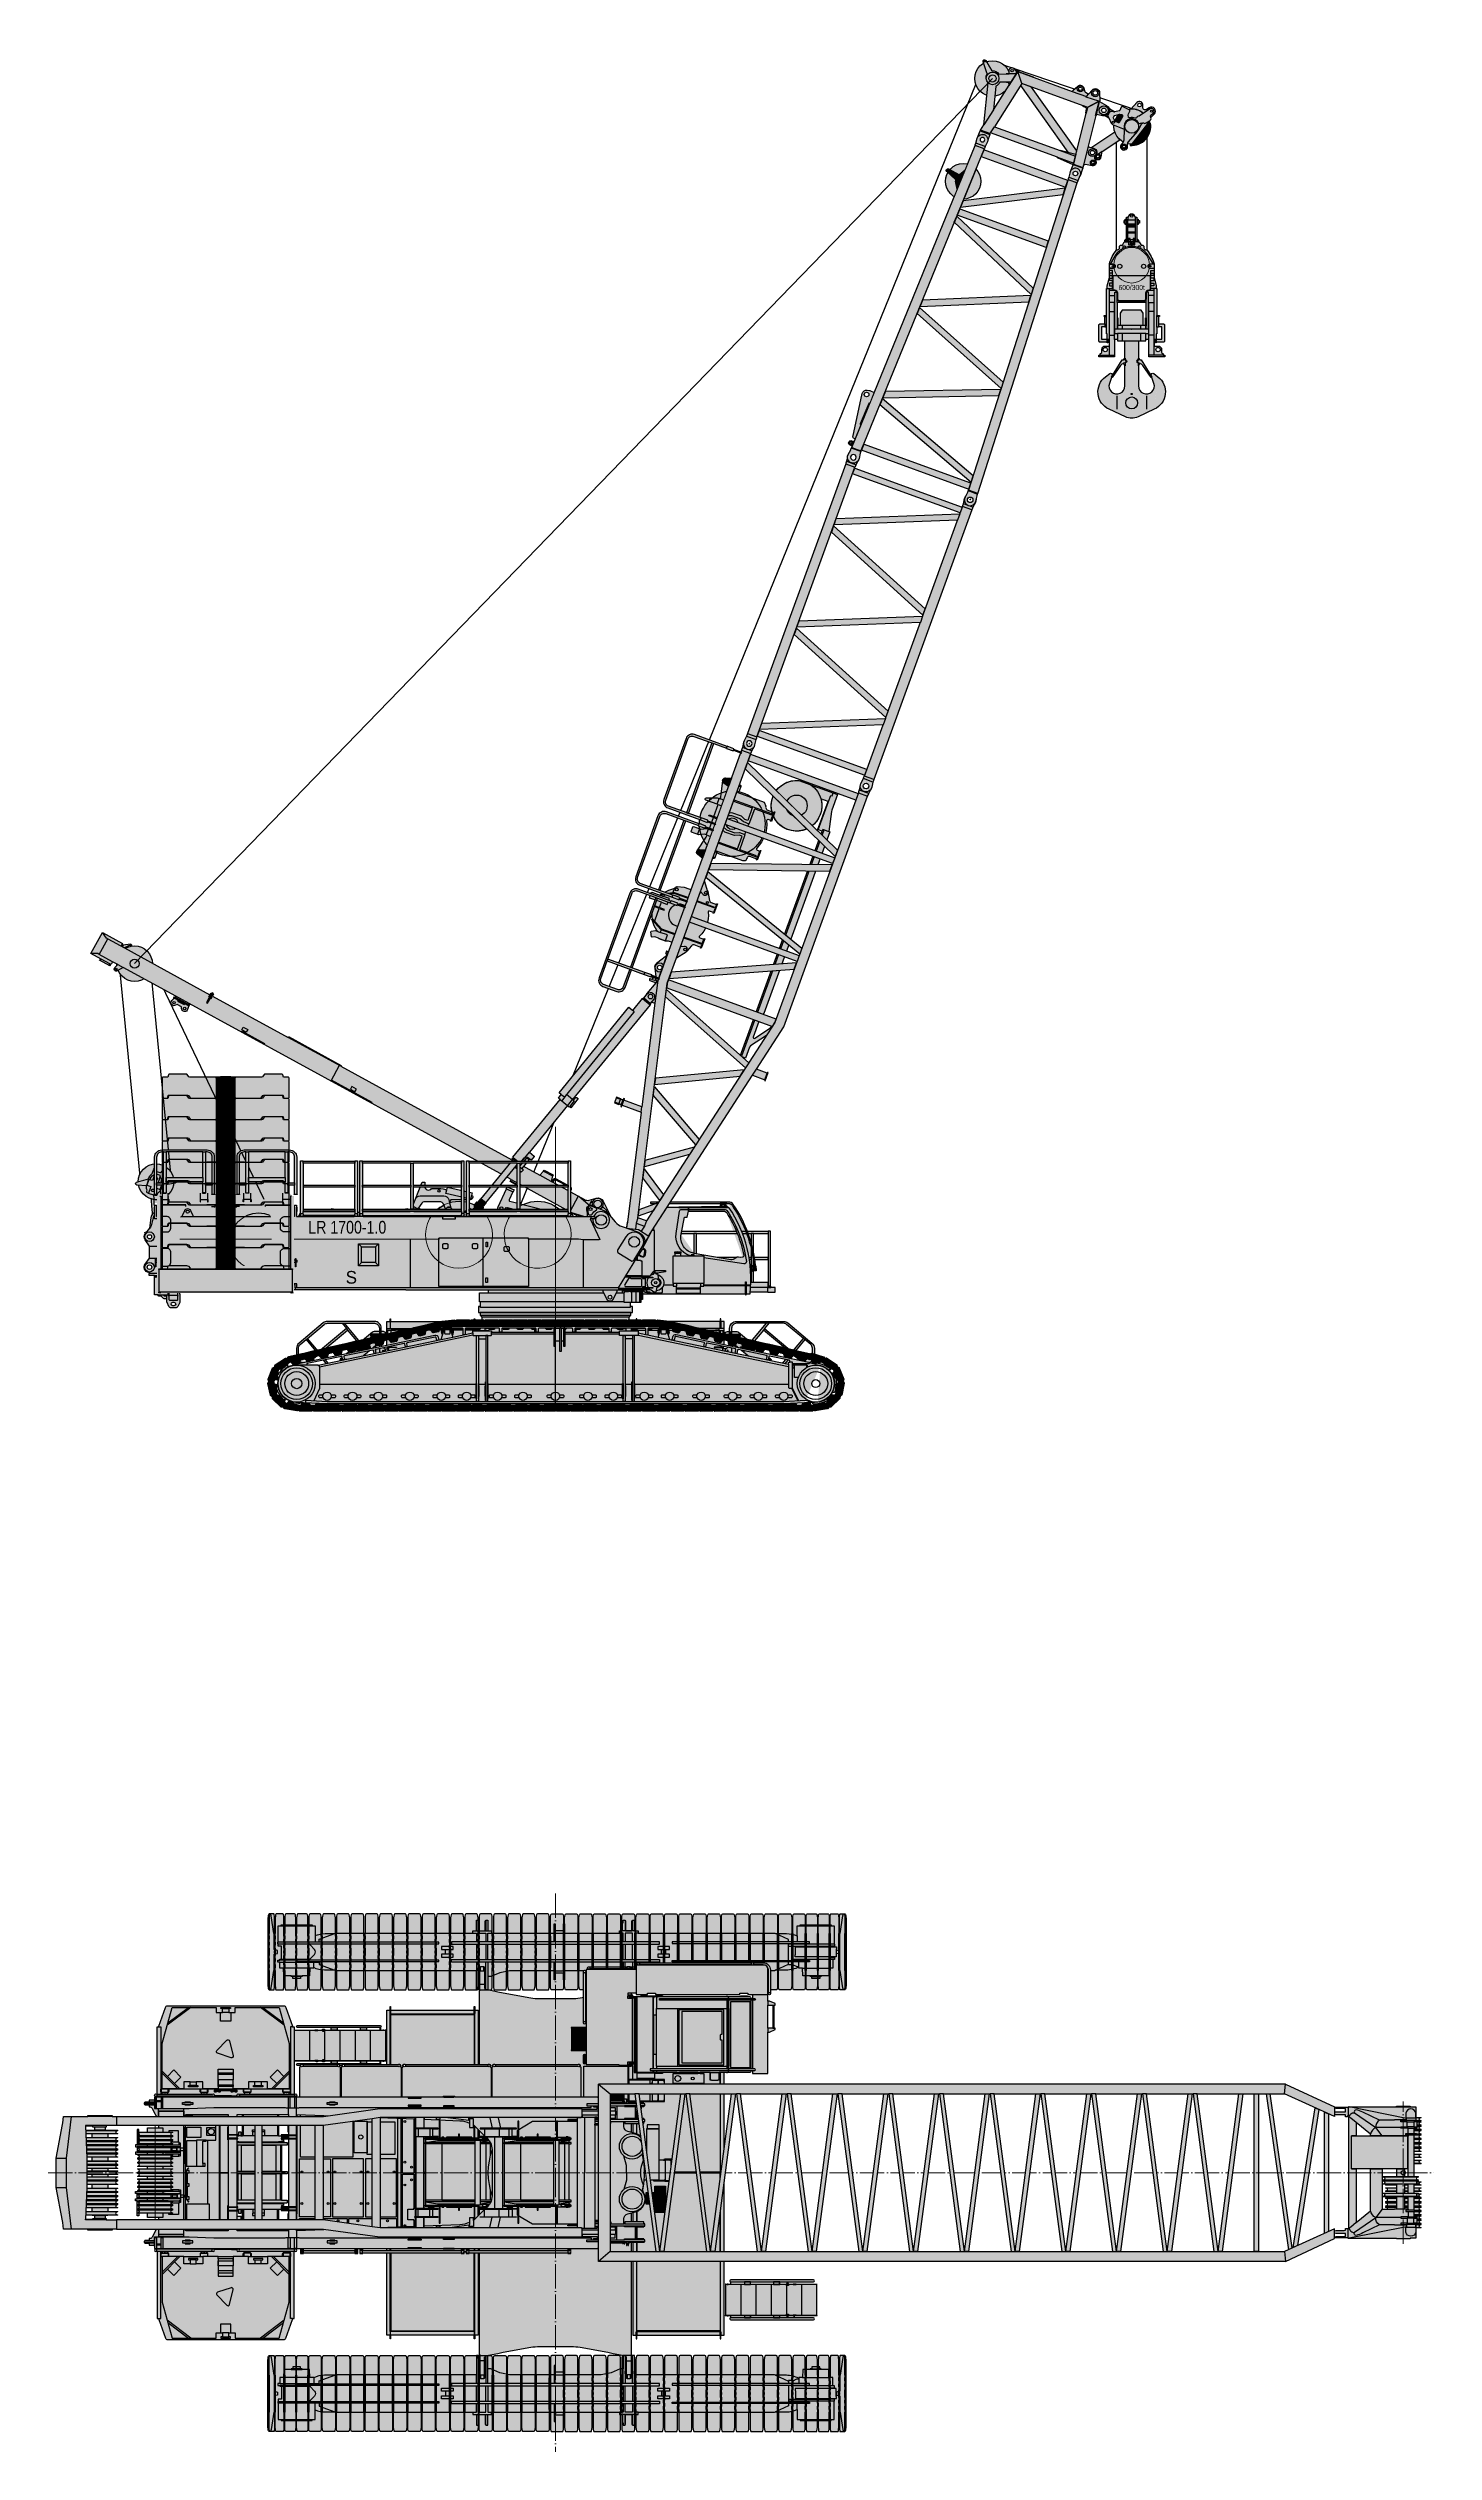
# Model space of a CAD drawing. Header units: millimetres. Extents: x -10000 to 17313, y -20500 to 26852.
import ezdxf
from ezdxf.enums import TextEntityAlignment as Align

# ---------------------------------------------------------------- set-up
doc = ezdxf.new("R2010")
doc.units = ezdxf.units.MM
doc.set_wipeout_variables(frame=1)
doc.linetypes.add('ACAD_ISO04W100', pattern=[30, 24, -3, 0, -3])
doc.layers.get('0').update_dxf_attribs({"color": 171})
doc.layers.add('Техника. Кран LR 1700', color=250, linetype='Continuous')
doc.layers.add('Техника. Кран LR 1700 Штриховка', color=7, linetype='Continuous', true_color=0xffd147)
doc.styles.add('arial', font='arial.ttf')
doc.styles.get("Standard").update_dxf_attribs({"font": ''})
doc.styles.get('Standard').set_extended_font_data('Mipgost')

# ---------------------------------------------------------------- blocks, each defined once
blk = doc.blocks.new('LR 1700-1-20241005.12463')
at = {"color": 0, "linetype": 'ByBlock', "lineweight": -2, "transparency": 16777216}
blk.add_wipeout([(-10153, 44), (-10161, 86), (-10174, 128), (-10193, 167), (-10216, 204), (-10243, 238), (-10275, 268), (-10310, 294), (-10348, 315), (-10388, 332), (-10430, 343), (-10474, 349), (-10517, 350), (-10561, 345), (-10603, 335), (-10644, 319), (-10682, 299), (-10718, 274), (-10750, 245), (-10779, 212), (-10803, 175), (-10822, 136), (-10837, 95), (-10846, 53), (-10850, 9), (-10848, -34), (-10841, -77), (-10829, -119), (-10812, -159), (-10789, -197), (-10763, -231), (-10732, -262), (-10698, -289), (-10660, -311), (-10620, -329), (-10578, -341), (-10535, -348), (-10492, -350), (-10448, -346), (-10406, -337), (-10365, -323), (-10326, -303), (-10289, -279), (-10256, -251), (-10227, -219), (-10202, -183), (-10181, -145), (-10166, -104), (-10155, -62), (-10150, -18), (-10150, 0)], dxfattribs=at)
at = {"layer": 'Техника. Кран LR 1700 Штриховка', "true_color": 0xadadad, "transparency": 16777216}
h = blk.add_hatch(color=253, dxfattribs=at)
h.dxf.hatch_style = 1
edge = h.paths.add_edge_path()
edge.add_arc((-10500, 0), 350, 0, 360)
at = {"color": 0, "linetype": 'ByBlock', "lineweight": -2, "transparency": 16777216}
blk.add_circle((-10500, 0), 350, dxfattribs=at)
blk.add_wipeout([(-1800, -175), (-1800, -215), (-1950, -215), (-1950, -175), (-9180, -175), (-9180, -195), (-9160, -195), (-9160, -221), (-9165, -221), (-9165, -230), (-9152, -289), (-9152, -289), (-9151, -307), (-9155, -325), (-9164, -340), (-9177, -352), (-9193, -360), (-9211, -362), (-9229, -360), (-9245, -352), (-9258, -339), (-9262, -332), (-9280, -302), (-9381, -302), (-9398, -332), (-9398, -332), (-9410, -347), (-9425, -357), (-9442, -362), (-9460, -362), (-9477, -356), (-9492, -346), (-9503, -332), (-9509, -315), (-9510, -297), (-9509, -289), (-9495, -230), (-9495, -221), (-9500, -221), (-9500, -195), (-9480, -195), (-9480, -175), (-10658, -175), (-10733, -289), (-10733, -289), (-10743, -299), (-10757, -305), (-10771, -306), (-10785, -302), (-10797, -293), (-10804, -280), (-10807, -266), (-10805, -255), (-10780, -175), (-10900, -175), (-10900, -238), (-10928, -238), (-10928, -256), (-10905, -256), (-10905, -271), (-11143, -271), (-11143, -256), (-11118, -256), (-11118, -238), (-11350, -238), (-11350, 237), (-10900, 237), (-10900, 212), (-10875, 212), (-10875, 220), (-10757, 302), (-10754, 297), (-10754, 297), (-10746, 302), (-10736, 301), (-10728, 296), (-10724, 287), (-10726, 277), (-10732, 270), (-10742, 267), (-10750, 269), (-10750, 269), (-10771, 248), (-10791, 225), (-10808, 201), (-10823, 175), (-10823, 175), (-8905, 175), (-8905, 220), (-8890, 220), (-8890, 230), (-8865, 230), (-8865, 220), (-8850, 220), (-8850, 175), (-7150, 175), (-7150, 195), (-5966, 195), (-5966, 175), (-1496, 175), (-1468, 280), (-1468, 305), (-1268, 305), (-1268, 280), (-1240, 175), (-1220, 175), (-1220, 225), (-1220, 225), (-1217, 239), (-1210, 252), (-1198, 261), (-1184, 265), (-1180, 265), (-860, 265), (-860, 265), (-846, 262), (-833, 255), (-824, 243), (-820, 229), (-820, 225), (-820, 175), (-840, 175), (-840, 225), (-840, 225), (-842, 233), (-846, 239), (-852, 243), (-860, 245), (-1180, 245), (-1180, 245), (-1188, 243), (-1194, 239), (-1198, 233), (-1200, 225), (-1200, 175), (-490, 175), (-490, 175), (-466, 177), (-444, 184), (-423, 195), (-405, 210), (-405, 210), (-305, 310), (-305, 310), (-285, 326), (-262, 337), (-237, 344), (-212, 345), (-187, 340), (-163, 331), (-152, 324), (102, 148), (102, 148), (126, 128), (147, 104), (162, 77), (173, 48), (179, 17), (179, -14), (174, -45), (164, -74), (149, -101), (129, -126), (105, -146), (78, -162), (49, -173), (19, -179), (-13, -180), (-34, -177), (-53, -175), (-146, -175), (-146, -175), (-158, -176), (-169, -180), (-179, -185), (-189, -193), (-189, -193), (-237, -242), (-237, -242), (-252, -253), (-269, -259), (-287, -260), (-304, -255), (-319, -245), (-323, -242), (-371, -193), (-371, -193), (-381, -185), (-391, -180), (-402, -176), (-414, -175)], dxfattribs=at)
at = {"layer": 'Техника. Кран LR 1700 Штриховка', "transparency": 16777216}
h = blk.add_hatch(color=256, dxfattribs=at)
h.dxf.hatch_style = 1
edge = h.paths.add_edge_path()
edge.add_line((-414, -175), (-1800, -175))
edge.add_line((-1800, -175), (-1800, -215))
edge.add_line((-1800, -215), (-1950, -215))
edge.add_line((-1950, -215), (-1950, -175))
edge.add_line((-1950, -175), (-9180, -175))
edge.add_line((-9180, -175), (-9180, -195))
edge.add_line((-9180, -195), (-9160, -195))
edge.add_line((-9160, -195), (-9160, -221))
edge.add_line((-9160, -221), (-9165, -221))
edge.add_line((-9165, -221), (-9165, -230))
edge.add_line((-9165, -230), (-9152, -289))
edge.add_arc((-9210, -302), 60, -150, 12.83, ccw=False)
edge.add_line((-9262, -332), (-9280, -302))
edge.add_line((-9280, -302), (-9381, -302))
edge.add_line((-9381, -302), (-9398, -332))
edge.add_arc((-9450, -302), 60, 167.17, 330, ccw=False)
edge.add_line((-9509, -289), (-9495, -230))
edge.add_line((-9495, -230), (-9495, -221))
edge.add_line((-9495, -221), (-9500, -221))
edge.add_line((-9500, -221), (-9500, -195))
edge.add_line((-9500, -195), (-9480, -195))
edge.add_line((-9480, -195), (-9480, -175))
edge.add_line((-9480, -175), (-10658, -175))
edge.add_line((-10658, -175), (-10733, -289))
edge.add_arc((-10767, -267), 40, 162.933, 326.5811, ccw=False)
edge.add_line((-10805, -255), (-10780, -175))
edge.add_line((-10780, -175), (-10900, -175))
edge.add_line((-10900, -175), (-10900, -238))
edge.add_line((-10900, -238), (-10928, -238))
edge.add_line((-10928, -238), (-10928, -256))
edge.add_line((-10928, -256), (-10905, -256))
edge.add_line((-10905, -256), (-10905, -271))
edge.add_line((-10905, -271), (-11143, -271))
edge.add_line((-11143, -271), (-11143, -256))
edge.add_line((-11143, -256), (-11118, -256))
edge.add_line((-11118, -256), (-11118, -238))
edge.add_line((-11118, -238), (-11350, -238))
edge.add_line((-11350, -238), (-11350, 237))
edge.add_line((-11350, 237), (-10900, 237))
edge.add_line((-10900, 237), (-10900, 212))
edge.add_line((-10900, 212), (-10875, 212))
edge.add_line((-10875, 212), (-10875, 220))
edge.add_line((-10875, 220), (-10757, 302))
edge.add_line((-10757, 302), (-10754, 297))
edge.add_arc((-10742, 285), 17.5, -117.3358, 134.5909, ccw=False)
edge.add_arc((-10534, 26), 325, 131.6679, 152.8011)
edge.add_line((-10823, 175), (-8905, 175))
edge.add_line((-8905, 175), (-8905, 220))
edge.add_line((-8905, 220), (-8890, 220))
edge.add_line((-8890, 220), (-8890, 230))
edge.add_line((-8890, 230), (-8865, 230))
edge.add_line((-8865, 230), (-8865, 220))
edge.add_line((-8865, 220), (-8850, 220))
edge.add_line((-8850, 220), (-8850, 175))
edge.add_line((-8850, 175), (-7150, 175))
edge.add_line((-7150, 175), (-7150, 195))
edge.add_line((-7150, 195), (-5966, 195))
edge.add_line((-5966, 195), (-5966, 175))
edge.add_line((-5966, 175), (-1496, 175))
edge.add_line((-1496, 175), (-1468, 280))
edge.add_line((-1468, 280), (-1468, 305))
edge.add_line((-1468, 305), (-1268, 305))
edge.add_line((-1268, 305), (-1268, 280))
edge.add_line((-1268, 280), (-1240, 175))
edge.add_line((-1240, 175), (-1220, 175))
edge.add_line((-1220, 175), (-1220, 225))
edge.add_arc((-1180, 225), 40, 90, 180, ccw=False)
edge.add_line((-1180, 265), (-860, 265))
edge.add_arc((-860, 225), 40, 0, 90, ccw=False)
edge.add_line((-820, 225), (-820, 175))
edge.add_line((-820, 175), (-840, 175))
edge.add_line((-840, 175), (-840, 225))
edge.add_arc((-860, 225), 20, 360, 450)
edge.add_line((-860, 245), (-1180, 245))
edge.add_arc((-1180, 225), 20, 90, 180)
edge.add_line((-1200, 225), (-1200, 175))
edge.add_line((-1200, 175), (-490, 175))
edge.add_arc((-490, 295), 120, 270, 314.9376)
edge.add_line((-405, 210), (-305, 310))
edge.add_arc((-220, 225), 120, 55.3481, 134.9376, ccw=False)
edge.add_line((-152, 324), (102, 148))
edge.add_arc((0, 0), 180, -100.8441, 55.3481, ccw=False)
edge.add_line((-34, -177), (-53, -175))
edge.add_line((-53, -175), (-146, -175))
edge.add_arc((-146, -235), 60, 90, 135.3654)
edge.add_line((-189, -193), (-237, -242))
edge.add_arc((-280, -200), 60, 224.6346, 315.3654, ccw=False)
edge.add_line((-323, -242), (-371, -193))
edge.add_arc((-414, -235), 60, 44.6346, 90)
edge = h.paths.add_edge_path(flags=16)
edge.add_arc((-9210, -302), 25, 0, 360)
edge = h.paths.add_edge_path(flags=16)
edge.add_arc((-9450, -302), 25, 0, 360)
at = {"color": 0, "linetype": 'ByBlock', "lineweight": -2, "transparency": 16777216}
for points in [[(-414, -175), (-1800, -175), (-1800, -215), (-1950, -215), (-1950, -175), (-9180, -175), (-9180, -195), (-9160, -195), (-9160, -221), (-9165, -221), (-9165, -230), (-9152, -289, -0.860364), (-9262, -332), (-9280, -302), (-9381, -302), (-9398, -332, -0.860364), (-9509, -289), (-9495, -230), (-9495, -221), (-9500, -221), (-9500, -195), (-9480, -195), (-9480, -175), (-10658, -175), (-10733, -289, -0.866595), (-10805, -255), (-10780, -175), (-10900, -175), (-10900, -238), (-10928, -238), (-10928, -256), (-10905, -256), (-10905, -271), (-11143, -271), (-11143, -256), (-11118, -256), (-11118, -238), (-11350, -238), (-11350, 237), (-10900, 237), (-10900, 212), (-10875, 212), (-10875, 220), (-10757, 302), (-10754, 297, -1.96106), (-10750, 269, 0.092473), (-10823, 175), (-8905, 175), (-8905, 220), (-8890, 220), (-8890, 230), (-8865, 230), (-8865, 220), (-8850, 220), (-8850, 175), (-7150, 175), (-7150, 195), (-5966, 195), (-5966, 175), (-1496, 175), (-1468, 280), (-1468, 305), (-1268, 305), (-1268, 280), (-1240, 175), (-1220, 175), (-1220, 225, -0.414214), (-1180, 265), (-860, 265, -0.414214), (-820, 225), (-820, 175), (-840, 175), (-840, 225, 0.414214), (-860, 245), (-1180, 245, 0.414214), (-1200, 225), (-1200, 175), (-490, 175, 0.198629), (-405, 210), (-305, 310, -0.361943), (-152, 324), (102, 148, -0.811173), (-34, -177), (-53, -175), (-146, -175, 0.20057), (-189, -193), (-237, -242, -0.417954), (-323, -242), (-371, -193, 0.20057), (-414, -175)], [(-10754, 297, 0.509928), (-10750, 269)], [(0, 175), (0, 195), (-95, 224), (-131, 167, -0.542738), (-309, 167), (-337, 211, 0.747098), (-356, 206), (-356, 152, 0.198912), (-347, 131), (-285, 69, 0.198912), (-263, 60), (-164, 60)]]:
    blk.add_lwpolyline(points, format="xyb", dxfattribs=at)
for points in [[(-11199, 175), (-11230, 175), (-11350, 237)], [(-10900, -175), (-11199, -175), (-11199, 175), (-10823, 175)], [(-10900, 212), (-10900, 175)], [(-10875, 212), (-10875, 175)], [(-8905, 175), (-8905, 120), (-8890, 120), (-8890, 10), (-8865, 10), (-8865, 120), (-8850, 120), (-8850, 175)], [(-8890, 220), (-8890, 120)], [(-8865, 120), (-8865, 220)], [(-5966, 175), (-7150, 175)], [(-6000, 175), (-6000, -175)], [(-1240, 175), (-1496, 175)], [(-1468, 280), (-1268, 280)], [(-1220, 175), (-1200, 175)], [(-630, 175), (-630, -175)], [(-331, 116), (-615, 175)], [(-11199, -175), (-11230, -175), (-11350, -238)], [(-10928, -238), (-11118, -238)], [(-10780, -175), (-10658, -175)], [(-9495, -221), (-9165, -221)], [(-9180, -175), (-9480, -175)], [(-9480, -195), (-9180, -195)], [(-9405, -221), (-9405, -230), (-9403, -241), (-9258, -241), (-9255, -230), (-9255, -221)], [(-8000, -175), (-8000, -150), (-7500, -150), (-7500, -175)], [(-6000, -150), (-5090, -150), (-5090, -175)], [(-1950, -175), (-1800, -175)], [(-1950, -200), (-1800, -200)], [(-615, -175), (-246, -98), (-219, -95), (-147, -95)]]:
    blk.add_lwpolyline(points, dxfattribs=at)
for points in [[(-8020, -70), (-7920, -70), (-7920, -130), (-8020, -130)], [(-5480, -70), (-5580, -70), (-5580, -130), (-5480, -130)]]:
    blk.add_lwpolyline(points, close=True, dxfattribs=at)
for centre, radius in [((-10500, 0), 86.7), ((-220, 225), 75), ((0, 0), 175), ((0, 0), 125), ((0, 0), 106), ((-10767, -267), 19), ((-9450, -302), 25), ((-9210, -302), 25), ((-280, -200), 28)]:
    blk.add_circle(centre, radius, dxfattribs=at)
blk.add_arc((-220, 225), 110, 342.4787, 197.448, dxfattribs=at)
blk = doc.blocks.new('LR 1700-1-20241005.125419')
at = {"color": 0, "linetype": 'ByBlock', "lineweight": -2, "transparency": 16777216}
blk.add_wipeout([(-403, 44), (-411, 86), (-424, 128), (-443, 167), (-466, 204), (-493, 238), (-525, 268), (-560, 294), (-598, 315), (-638, 332), (-680, 343), (-724, 349), (-767, 350), (-811, 345), (-853, 335), (-894, 319), (-932, 299), (-968, 274), (-1000, 245), (-1029, 212), (-1053, 175), (-1072, 136), (-1087, 95), (-1096, 53), (-1100, 9), (-1098, -34), (-1091, -77), (-1079, -119), (-1062, -159), (-1039, -197), (-1013, -231), (-982, -262), (-948, -289), (-910, -311), (-870, -329), (-828, -341), (-785, -348), (-742, -350), (-698, -346), (-656, -337), (-615, -323), (-576, -303), (-539, -279), (-506, -251), (-477, -219), (-452, -183), (-431, -145), (-416, -104), (-405, -62), (-400, -18), (-400, 0)], dxfattribs=at)
at = {"layer": 'Техника. Кран LR 1700 Штриховка', "true_color": 0xadadad, "transparency": 16777216}
h = blk.add_hatch(color=253, dxfattribs=at)
h.dxf.hatch_style = 1
edge = h.paths.add_edge_path()
edge.add_arc((-750, 0), 350, 0, 360)
at = {"color": 0, "linetype": 'ByBlock', "lineweight": -2, "transparency": 16777216}
blk.add_circle((-750, 0), 350, dxfattribs=at)
blk.add_wipeout([(-334, 79), (-334, 79), (-313, 80), (-293, 75), (-274, 66), (-259, 52), (-248, 34), (-241, 14), (-240, -6), (-245, -27), (-254, -45), (-268, -61), (-285, -72), (-305, -79), (-326, -80), (-334, -79), (-399, -67), (-399, -67), (-406, -66), (-412, -66), (-419, -65), (-425, -65), (-490, -65), (-534, -168), (-538, -166), (-548, -189), (-548, -189), (-552, -196), (-559, -200), (-567, -202), (-574, -200), (-574, -200), (-585, -195), (-585, -195), (-593, -193), (-601, -192), (-609, -192), (-617, -193), (-617, -193), (-617, -193), (-634, -196), (-652, -198), (-670, -197), (-688, -193), (-688, -193), (-720, -380), (-720, -380), (-725, -392), (-734, -401), (-746, -405), (-759, -404), (-770, -397), (-778, -387), (-780, -380), (-822, -138), (-838, -131), (-838, -131), (-859, -120), (-878, -106), (-894, -89), (-908, -70), (-908, -70), (-908, -70), (-912, -63), (-918, -57), (-924, -52), (-932, -48), (-932, -48), (-1002, -18), (-1002, -18), (-1012, -11), (-1017, -1), (-1017, 10), (-1012, 21), (-1002, 28), (-991, 30), (-983, 28), (-978, 26), (-978, 26), (-969, 24), (-959, 26), (-951, 31), (-945, 39), (-945, 39), (-922, 94), (-922, 94), (-920, 104), (-922, 113), (-927, 121), (-935, 127), (-935, 127), (-940, 129), (-940, 129), (-949, 136), (-954, 146), (-954, 158), (-949, 168), (-940, 175), (-928, 177), (-920, 175), (-850, 145), (-850, 145), (-842, 142), (-834, 141), (-826, 141), (-818, 143), (-818, 143), (-810, 144), (-746, 381), (-746, 381), (-740, 393), (-731, 401), (-718, 404), (-706, 401), (-695, 394), (-689, 383), (-687, 376), (-664, 110), (-596, 81), (-596, 81), (-589, 78), (-582, 74), (-575, 70), (-568, 65), (-425, 65), (-425, 65), (-419, 65), (-412, 66), (-406, 66), (-399, 67), (-399, 67)], dxfattribs=at)
at = {"layer": 'Техника. Кран LR 1700 Штриховка', "transparency": 16777216}
h = blk.add_hatch(color=256, dxfattribs=at)
h.dxf.hatch_style = 1
edge = h.paths.add_edge_path()
edge.add_line((-399, 67), (-334, 79))
edge.add_arc((-320, 0), 80, -100, 100, ccw=False)
edge.add_line((-334, -79), (-399, -67))
edge.add_arc((-425, -215), 150, 80, 90)
edge.add_line((-425, -65), (-490, -65))
edge.add_line((-490, -65), (-534, -168))
edge.add_line((-534, -168), (-538, -166))
edge.add_line((-538, -166), (-548, -189))
edge.add_arc((-566, -182), 20, 247, 337, ccw=False)
edge.add_line((-574, -200), (-585, -195))
edge.add_arc((-604, -242), 50, 67, 104.3569)
edge.add_arc((-653, -53), 145, 256.1596, 284.3569, ccw=False)
edge.add_line((-688, -193), (-720, -380))
edge.add_arc((-750, -375), 30, 190, 350, ccw=False)
edge.add_line((-780, -380), (-822, -138))
edge.add_line((-822, -138), (-838, -131))
edge.add_arc((-782, 2), 145, 209.6431, 247, ccw=False)
edge.add_arc((-951, -94), 50, 29.6431, 67)
edge.add_line((-932, -48), (-1002, -18))
edge.add_arc((-992, 5), 25, 67, 247, ccw=False)
edge.add_line((-983, 28), (-978, 26))
edge.add_arc((-968, 49), 25, 247, 337)
edge.add_line((-945, 39), (-922, 94))
edge.add_arc((-945, 104), 25, 337, 427)
edge.add_line((-935, 127), (-940, 129))
edge.add_arc((-930, 152), 25, 67, 247, ccw=False)
edge.add_line((-920, 175), (-850, 145))
edge.add_arc((-830, 191), 50, 247, 284.3569)
edge.add_line((-818, 143), (-810, 144))
edge.add_line((-810, 144), (-746, 381))
edge.add_arc((-717, 374), 30, 5, 165, ccw=False)
edge.add_line((-687, 376), (-664, 110))
edge.add_line((-664, 110), (-596, 81))
edge.add_arc((-653, -53), 145, 54.198, 67, ccw=False)
edge.add_line((-568, 65), (-425, 65))
edge.add_arc((-425, 215), 150, 270, 280)
h = blk.add_hatch(color=256, dxfattribs=at)
h.dxf.hatch_style = 1
edge = h.paths.add_edge_path()
edge.add_arc((-151, 275), 150, 270, 290)
edge.add_line((-100, 134), (-55, 150))
edge.add_arc((0, 0), 160, -110, 110, ccw=False)
edge.add_line((-55, -150), (-100, -134))
edge.add_arc((-151, -275), 150, 70, 90)
edge.add_line((-151, -125), (-280, -125))
edge.add_arc((-280, -145), 20, 90, 118.955)
edge.add_line((-290, -127), (-385, -127))
edge.add_arc((-395, -145), 20, 59.1993, 93.1553)
edge.add_line((-396, -125), (-423, -125))
edge.add_arc((-750, 0), 350, 339.0658, 389.2146)
edge.add_line((-445, 171), (-346, 227))
edge.add_line((-346, 227), (-331, 219))
edge.add_line((-331, 219), (-301, 167))
edge.add_line((-301, 167), (-304, 162))
edge.add_arc((-264, 165), 40, 183.7306, 270)
edge.add_line((-264, 125), (-151, 125))
at = {"color": 0, "linetype": 'ByBlock', "lineweight": -2, "transparency": 16777216}
for points in [[(-399, 67), (-334, 79, -1.191754), (-334, -79), (-399, -67, 0.043661), (-425, -65), (-490, -65), (-534, -168), (-538, -166), (-548, -189, -0.414214), (-574, -200), (-585, -195, 0.164459), (-617, -193, -0.123658), (-688, -193), (-720, -380, -0.8391), (-780, -380), (-822, -138), (-838, -131, -0.164459), (-908, -70, 0.164459), (-932, -48), (-1002, -18, -1), (-983, 28), (-978, 26, 0.414214), (-945, 39), (-922, 94, 0.414214), (-935, 127), (-940, 129, -1), (-920, 175), (-850, 145, 0.164459), (-818, 143), (-810, 144), (-746, 381, -0.8391), (-687, 376), (-664, 110), (-596, 81, -0.055918), (-568, 65), (-425, 65, 0.043661), (-399, 67)], [(-711, 92), (-739, 103, 0.253709), (-843, 93)], [(-568, 65, -0.107552), (-527, 19, 0.164459), (-503, -2), (-492, -7, -0.414214), (-482, -33), (-491, -56)], [(-151, 125, 0.087489), (-100, 134), (-55, 150, -1.428148), (-55, -150), (-100, -134, 0.087489), (-151, -125), (-280, -125, 0.127017), (-290, -127), (-385, -127, 0.149255), (-396, -125), (-423, -125, 0.222376), (-445, 171), (-346, 227), (-331, 219), (-301, 167), (-304, 162, 0.395269), (-264, 125), (-151, 125)], [(-800, -113), (-827, -100, -0.253709), (-891, -17)], [(-822, -138), (-709, -186, 0.039988), (-688, -193)], [(-609, -68, -1), (-566, -86), (-568, -92, -1), (-611, -74), (-609, -68)]]:
    blk.add_lwpolyline(points, format="xyb", dxfattribs=at)
for points in [[(-490, -65), (-487, -58), (-620, -1), (-590, 70), (-700, 117), (-731, 46), (-864, 102), (-911, -8), (-778, -65), (-808, -136), (-697, -183), (-667, -112), (-538, -166)], [(-810, 144), (-725, 136), (-664, 110)]]:
    blk.add_lwpolyline(points, dxfattribs=at)
for centre, radius in [((-809, 14), 23.5), ((0, 0), 140), ((0, 0), 63)]:
    blk.add_circle(centre, radius, dxfattribs=at)
blk = doc.blocks.new('LR 1700-1-20241005.114851')
at = {"color": 0, "linetype": 'ByBlock', "lineweight": -2, "transparency": 16777216}
blk.add_wipeout([(-90, 1200), (-140, 1200), (-140, 1195), (-2676, 1195), (-2676, 1200), (-2726, 1200), (-2726, 195), (-2676, 195), (-2676, 1155), (-1601, 1155), (-1601, 685), (-2676, 685), (-2676, 645), (-1601, 645), (-1601, 195), (-1551, 195), (-1551, 645), (-476, 645), (-476, 685), (-1551, 685), (-1551, 1155), (-476, 1155), (-476, 195), (-426, 195), (-426, 645), (-140, 645), (-140, 685), (-426, 685), (-426, 1155), (-140, 1155), (-140, 120), (-144, 120), (-144, 90), (-85, 90), (-85, 120), (-90, 120)], dxfattribs=at)
for points in [[(-2676, 1155), (-2676, 1195)], [(-1551, 1155), (-1601, 1155)], [(-426, 1155), (-476, 1155)], [(-140, 1195), (-140, 1155)], [(-1601, 685), (-1601, 645)], [(-1551, 685), (-1551, 645)], [(-426, 685), (-426, 645)]]:
    blk.add_lwpolyline(points, dxfattribs=at)
blk.add_wipeout([(-2741, 195), (-145, 195), (-145, 95), (-2741, 95)], dxfattribs=at)
blk.add_wipeout([(-145, 5), (-145, 0), (0, 0), (0, 90), (-145, 90), (-145, 95), (-2741, 95), (-2741, 5)], dxfattribs=at)
at = {"layer": 'Техника. Кран LR 1700 Штриховка', "true_color": 0xd6d6d6, "transparency": 16777216}
h = blk.add_hatch(color=254, dxfattribs=at)
h.dxf.hatch_style = 1
h.paths.add_polyline_path([(-90, 120), (-90, 1200), (-140, 1200), (-140, 1195), (-2676, 1195), (-2676, 1200), (-2726, 1200), (-2726, 195), (-2676, 195), (-2676, 1155), (-1601, 1155), (-1601, 685), (-2676, 685), (-2676, 645), (-1601, 645), (-1601, 195), (-1551, 195), (-1551, 645), (-476, 645), (-476, 685), (-1551, 685), (-1551, 1155), (-476, 1155), (-476, 195), (-426, 195), (-426, 645), (-140, 645), (-140, 685), (-426, 685), (-426, 1155), (-140, 1155), (-140, 120), (-144, 120), (-144, 90), (-85, 90), (-85, 120)])
h = blk.add_hatch(color=254, dxfattribs=at)
h.dxf.hatch_style = 1
h.paths.add_polyline_path([(-2741, 95), (-2741, 195), (-145, 195), (-145, 95)])
h = blk.add_hatch(color=254, dxfattribs=at)
h.dxf.hatch_style = 1
h.paths.add_polyline_path([(-2741, 5), (-145, 5), (-145, 0), (0, 0), (0, 90), (-145, 90), (-145, 95), (-2741, 95)])
at = {"color": 0, "linetype": 'ByBlock', "lineweight": -2, "transparency": 16777216}
for points in [[(-90, 120), (-90, 1200), (-140, 1200), (-140, 1195), (-2676, 1195), (-2676, 1200), (-2726, 1200), (-2726, 195), (-2676, 195), (-2676, 1155), (-1601, 1155), (-1601, 685), (-2676, 685), (-2676, 645), (-1601, 645), (-1601, 195), (-1551, 195), (-1551, 645), (-476, 645), (-476, 685), (-1551, 685), (-1551, 1155), (-476, 1155), (-476, 195), (-426, 195), (-426, 645), (-140, 645), (-140, 685), (-426, 685), (-426, 1155), (-140, 1155), (-140, 120), (-144, 120), (-144, 90), (-85, 90), (-85, 120), (-90, 120)], [(-2741, 5), (-145, 5), (-145, 0), (0, 0), (0, 90), (-145, 90), (-145, 95), (-2741, 95), (-2741, 5)], [(-145, 5), (-145, 90)], [(-90, 120), (-140, 120)]]:
    blk.add_lwpolyline(points, dxfattribs=at)
blk.add_lwpolyline([(-2741, 95), (-2741, 195), (-145, 195), (-145, 95)], close=True, dxfattribs=at)
blk = doc.blocks.new('LR 1700-1-20241005.113509')
at = {"color": 0, "linetype": 'ByBlock', "lineweight": -2, "transparency": 16777216}
blk.add_wipeout([(0, 8), (3, 8), (21, 109), (120, 109), (119, 71), (93, 71), (142, 8), (111, 8), (84, 42), (84, 42), (80, 46), (75, 49), (70, 51), (64, 52), (49, 52), (49, 52), (44, 51), (39, 48), (36, 44), (34, 39), (34, 39), (30, 17), (104, 17), (111, 8), (145, 8), (145, 0), (0, 0)], dxfattribs=at)
at = {"layer": 'Техника. Кран LR 1700 Штриховка', "transparency": 16777216}
h = blk.add_hatch(color=256, dxfattribs=at)
h.dxf.hatch_style = 1
edge = h.paths.add_edge_path()
edge.add_line((0, 0), (0, 8))
edge.add_line((0, 8), (3, 8))
edge.add_line((3, 8), (21, 109))
edge.add_line((21, 109), (120, 109))
edge.add_line((120, 109), (119, 71))
edge.add_line((119, 71), (93, 71))
edge.add_line((93, 71), (142, 8))
edge.add_line((142, 8), (111, 8))
edge.add_line((111, 8), (84, 42))
edge.add_arc((64, 27), 25, 37.8312, 90)
edge.add_line((64, 52), (49, 52))
edge.add_arc((49, 37), 15, 90, 170)
edge.add_line((34, 39), (30, 17))
edge.add_line((30, 17), (104, 17))
edge.add_line((104, 17), (111, 8))
edge.add_line((111, 8), (145, 8))
edge.add_line((145, 8), (145, 0))
edge.add_line((145, 0), (0, 0))
at = {"color": 0, "linetype": 'ByBlock', "lineweight": -2, "transparency": 16777216}
blk.add_lwpolyline([(0, 0), (0, 8), (3, 8), (21, 109), (120, 109), (119, 71), (93, 71), (142, 8), (111, 8), (84, 42, 0.231644), (64, 52), (49, 52, 0.36397), (34, 39), (30, 17), (104, 17), (111, 8), (145, 8), (145, 0)], format="xyb", close=True, dxfattribs=at)
for points in [[(3, 8), (111, 8)], [(30, 17), (28, 8)]]:
    blk.add_lwpolyline(points, dxfattribs=at)
blk.add_lwpolyline([(93, 71, 0.079763), (69, 78), (31, 78, 0.117997), (22, 76), (14, 71)], format="xyb", dxfattribs=at)
blk = doc.blocks.new('LR 1700-1-20241005.11402901')
at = {"layer": 'Техника. Кран LR 1700 Штриховка', "true_color": 0xd6d6d6, "transparency": 16777216}
h = blk.add_hatch(color=254, dxfattribs=at)
h.dxf.hatch_style = 1
edge = h.paths.add_edge_path()
edge.add_arc((-383, 31), 2611, 5.7349, 34.215)
edge.add_arc((1689, 1439), 106, 34.4006, 93.8495)
edge.add_line((1682, 1545), (144, 1545))
edge.add_line((144, 1545), (144, 1515))
edge.add_line((144, 1515), (1683, 1515))
edge.add_arc((1689, 1439), 76, 34.424, 94.5463, ccw=False)
edge.add_arc((-373, 34), 2571, 5.8091, 34.271, ccw=False)
edge.add_line((2185, 295), (2215, 292))
at = {"color": 0, "linetype": 'ByBlock', "lineweight": -2, "transparency": 16777216}
blk.add_lwpolyline([(2215, 292, 0.124911), (1777, 1499, 0.265373), (1682, 1545), (144, 1545), (144, 1515), (1683, 1515, -0.268521), (1752, 1482, -0.124831), (2185, 295)], format="xyb", close=True, dxfattribs=at)
blk.add_wipeout([(891, 1440), (268, 1440), (207, 1032), (207, 985), (189, 985), (189, 1028), (164, 1028), (164, 1028), (151, 1025), (139, 1018), (132, 1006), (129, 993), (129, 985), (-119, 985), (-119, 907), (-130, 907), (-130, 975), (-152, 975), (-180, 965), (-180, 199), (-203, 199), (-203, 179), (-212, 179), (-212, 187), (-235, 198), (-247, 198), (-247, 162), (-218, 162), (-218, 95), (-237, 20), (-283, 20), (-283, -5), (-278, -5), (-278, 15), (-273, 15), (-273, -25), (-270, -25), (-270, -75), (-268, -77), (-268, -124), (-267, -128), (-237, -194), (-237, -194), (-224, -216), (-207, -235), (-186, -250), (-163, -260), (-137, -264), (-112, -264), (-87, -258), (-83, -260), (93, -260), (95, -265), (2016, -265), (2016, -279), (2028, -279), (2028, -265), (2106, -265), (2106, -255), (2107, -255), (2107, -255), (2118, -139), (2123, -23), (2123, 94), (2117, 210), (2106, 326), (2090, 442), (2068, 556), (2041, 670), (2009, 782), (1971, 892), (1929, 1000), (1881, 1107), (1828, 1211), (1771, 1312), (1709, 1411), (1690, 1440), (1660, 1440), (1660, 1457), (1589, 1457), (1589, 1459), (704, 1444), (704, 1440), (891, 1440), (891, 1368), (1580, 1368), (1580, 1368), (1600, 1366), (1619, 1358), (1635, 1347), (1648, 1331), (1648, 1331), (1648, 1331), (1707, 1234), (1762, 1133), (1812, 1030), (1857, 925), (1897, 818), (1931, 709), (1961, 599), (1984, 494), (1984, 494), (1984, 482), (1979, 471), (1971, 463), (1960, 458), (1921, 452), (1911, 452), (1876, 458), (1876, 458), (1865, 459), (1854, 458), (1843, 455), (1833, 450), (1772, 415), (1772, 415), (1762, 410), (1751, 407), (1740, 406), (1728, 407), (1005, 535), (1005, 535), (965, 545), (926, 560), (890, 580), (856, 604), (826, 633), (800, 666), (778, 701), (761, 739), (749, 779), (742, 820), (741, 862), (745, 903), (747, 911), (812, 1245), (867, 1245), (891, 1368), (891, 1368)], dxfattribs=at)
at = {"layer": 'Техника. Кран LR 1700 Штриховка', "transparency": 16777216}
h = blk.add_hatch(color=256, dxfattribs=at)
h.dxf.hatch_style = 1
edge = h.paths.add_edge_path()
edge.add_line((891, 1368), (891, 1440))
edge.add_line((891, 1440), (268, 1440))
edge.add_line((268, 1440), (207, 1032))
edge.add_line((207, 1032), (207, 985))
edge.add_line((207, 985), (189, 985))
edge.add_line((189, 985), (189, 1028))
edge.add_line((189, 1028), (164, 1028))
edge.add_arc((164, 993), 35, 90, 180)
edge.add_line((129, 993), (129, 985))
edge.add_line((129, 985), (-119, 985))
edge.add_line((-119, 985), (-119, 907))
edge.add_line((-119, 907), (-130, 907))
edge.add_line((-130, 907), (-130, 975))
edge.add_line((-130, 975), (-152, 975))
edge.add_line((-152, 975), (-180, 965))
edge.add_line((-180, 965), (-180, 199))
edge.add_line((-180, 199), (-203, 199))
edge.add_line((-203, 199), (-203, 179))
edge.add_line((-203, 179), (-212, 179))
edge.add_line((-212, 179), (-212, 187))
edge.add_line((-212, 187), (-235, 198))
edge.add_line((-235, 198), (-247, 198))
edge.add_line((-247, 198), (-247, 162))
edge.add_line((-247, 162), (-218, 162))
edge.add_line((-218, 162), (-218, 95))
edge.add_line((-218, 95), (-237, 20))
edge.add_line((-237, 20), (-283, 20))
edge.add_line((-283, 20), (-283, -5))
edge.add_line((-283, -5), (-278, -5))
edge.add_line((-278, -5), (-278, 15))
edge.add_line((-278, 15), (-273, 15))
edge.add_line((-273, 15), (-273, -25))
edge.add_line((-273, -25), (-270, -25))
edge.add_line((-270, -25), (-270, -75))
edge.add_line((-270, -75), (-268, -77))
edge.add_line((-268, -77), (-268, -124))
edge.add_line((-268, -124), (-267, -128))
edge.add_line((-267, -128), (-237, -194))
edge.add_arc((-128, -145), 120, 204.3758, 289.8789)
edge.add_line((-87, -258), (-83, -260))
edge.add_line((-83, -260), (93, -260))
edge.add_line((93, -260), (95, -265))
edge.add_line((95, -265), (2016, -265))
edge.add_line((2016, -265), (2016, -279))
edge.add_line((2016, -279), (2028, -279))
edge.add_line((2028, -279), (2028, -265))
edge.add_line((2028, -265), (2106, -265))
edge.add_line((2106, -265), (2106, -255))
edge.add_line((2106, -255), (2107, -255))
edge.add_arc((-376, 33), 2500, 353.3948, 394.2617)
edge.add_line((1690, 1440), (1660, 1440))
edge.add_line((1660, 1440), (1660, 1457))
edge.add_line((1660, 1457), (1589, 1457))
edge.add_line((1589, 1457), (1589, 1459))
edge.add_line((1589, 1459), (704, 1444))
edge.add_line((704, 1444), (704, 1440))
edge.add_line((704, 1440), (891, 1440))
edge.add_line((891, 1440), (891, 1368))
edge.add_line((891, 1368), (1580, 1368))
edge.add_arc((1580, 1288), 80, 32.6817, 90, ccw=False)
edge.add_arc((-376, 33), 2405, 11.0535, 32.6817, ccw=False)
edge.add_arc((1954, 488), 30, -80, 11.0535, ccw=False)
edge.add_line((1960, 458), (1921, 452))
edge.add_line((1921, 452), (1911, 452))
edge.add_line((1911, 452), (1876, 458))
edge.add_arc((1865, 395), 63.5, 79.7799, 120)
edge.add_line((1833, 450), (1772, 415))
edge.add_arc((1740, 471), 65, 260, 300, ccw=False)
edge.add_line((1728, 407), (1005, 535))
edge.add_arc((1061, 850), 320, 169, 260, ccw=False)
edge.add_line((747, 911), (812, 1245))
edge.add_line((812, 1245), (867, 1245))
edge.add_line((867, 1245), (891, 1368))
at = {"color": 0, "linetype": 'ByBlock', "lineweight": -2, "transparency": 16777216}
for p, q in [((224, 985), (129, 985)), ((224, 95), (224, 985)), ((-130, 907), (-130, 199)), ((-119, 907), (-119, 199)), ((-237, 20), (-228, 20)), ((-228, 20), (-228, 15)), ((-228, 15), (-216, 15)), ((-218, 162), (-218, 179)), ((-218, 179), (-38, 179)), ((-216, 159), (-218, 159)), ((-216, -146), (-216, 159)), ((-38, 159), (-216, 159)), ((-203, 159), (-203, 139)), ((-203, 139), (-53, 139)), ((-180, 199), (-53, 199)), ((-58, 139), (-43, 99)), ((-53, 199), (-53, 179)), ((-53, 139), (-53, 159)), ((-43, 99), (-43, -137)), ((-38, 179), (-38, 95)), ((-38, 95), (224, 95)), ((-218, -176), (-218, -146)), ((-218, -146), (-216, -146)), ((-203, -176), (-218, -176)), ((-216, -146), (-38, -146)), ((-203, -146), (-203, -126)), ((-203, -126), (-53, -126)), ((-203, -186), (-203, -176)), ((-38, -176), (-203, -176)), ((-53, -186), (-203, -186)), ((-53, -126), (-53, -146)), ((-48, -176), (-53, -176)), ((-53, -176), (-53, -186)), ((-48, -186), (-48, -176)), ((122, -186), (-48, -186)), ((-38, -146), (-38, -176)), ((93, -260), (66, -186))]:
    blk.add_line(p, q, dxfattribs=at)
for points in [[(930, 488, -0.379021), (651, 925), (716, 1364, -0.371147), (759, 1400), (1616, 1400, -0.250967), (1651, 1382)], [(1651, 1382, -0.111974), (2034, 375, -0.502651), (1987, 327), (1196, 445)], [(630, 488), (630, 541), (624, 541), (625, 564, -0.078286), (740, 564), (741, 541), (735, 541), (735, 488)], [(-32, -134, 0.23921), (-7, -24), (-38, 95)], [(81, -227, 0.315296), (100, -240), (360, -240, 0.414214), (380, -220), (380, -140, 0.414214), (360, -120), (252, -120, -0.315299), (205, -87), (176, -9, 0.376683), (143, 8), (100, 8, -0.109518), (79, 13), (19, 41, 0.126429), (-3, 45)], [(-218, -146), (-218, -141, -0.252724), (-249, -27)]]:
    blk.add_lwpolyline(points, format="xyb", dxfattribs=at)
for points in [[(591, 488), (1196, 488), (1196, -57), (591, -57)], [(949, 488), (1003, 488), (1003, 509), (949, 509)]]:
    blk.add_lwpolyline(points, close=True, dxfattribs=at)
for points in [[(625, 564), (740, 564)], [(630, 541), (735, 541)], [(-31, 68), (-24, 89), (-3, 89), (-3, -101)], [(207, 95), (207, -85), (591, -85)], [(-273, -5), (-270, -5), (-223, -55), (-216, -55)], [(-53, -140), (6, -124), (67, -124), (67, -134), (8, -134), (-38, -146)], [(-12, -101), (138, -101), (138, -161), (-38, -161)], [(-38, -176), (122, -176), (122, -186)], [(657, -61), (591, -61), (591, -112), (653, -112), (653, -247), (1133, -247), (1133, -112), (1196, -112), (1196, -61), (1129, -61), (1129, -62), (657, -62), (657, -61)], [(657, -62), (657, -112), (653, -112)], [(653, -141), (1133, -141)], [(653, -161), (1133, -161)], [(1129, -62), (1129, -112)], [(1129, -112), (1133, -112)], [(1196, -85), (2016, -85), (2016, -26), (2028, -26), (2028, -85), (2121, -85)], [(2016, -265), (2016, -105), (1196, -105)], [(2016, -85), (2016, -105)], [(2028, -85), (2028, -105)], [(2120, -105), (2028, -105), (2028, -265)]]:
    blk.add_lwpolyline(points, dxfattribs=at)
for centre, radius, start, end in [((0, 0), 25, 263.1079, 96.8921), ((-128, -146), 109, 166.3523, 338.5082)]:
    blk.add_arc(centre, radius, start, end, dxfattribs=at)
for p in [(315, 1440), (1515, 1440)]:
    blk.add_blockref('LR 1700-1-20241005.113509', p, dxfattribs=at)
at = {"color": 0, "linetype": 'ByBlock', "lineweight": -2, "transparency": 16777216, "rotation": 274.5808855511252}
blk.add_blockref('LR 1700-1-20241005.113509', (2109, 303), dxfattribs=at)
at = {"color": 0, "linetype": 'ByBlock', "lineweight": -2, "transparency": 16777216}
blk.add_lwpolyline([(891, 1368), (891, 1440), (268, 1440), (207, 1032), (207, 985), (189, 985), (189, 1028), (164, 1028, 0.414214), (129, 993), (129, 985), (-119, 985), (-119, 907), (-130, 907), (-130, 975), (-152, 975), (-180, 965), (-180, 199), (-203, 199), (-203, 179), (-212, 179), (-212, 187), (-235, 198), (-247, 198), (-247, 162), (-218, 162), (-218, 95), (-237, 20), (-283, 20), (-283, -5), (-278, -5), (-278, 15), (-273, 15), (-273, -25), (-270, -25), (-270, -75), (-268, -77), (-268, -124), (-267, -128), (-237, -194, 0.391408), (-87, -258), (-83, -260), (93, -260), (95, -265), (2016, -265), (2016, -279), (2028, -279), (2028, -265), (2106, -265), (2106, -255), (2107, -255, 0.180229), (1690, 1440), (1660, 1440), (1660, 1457), (1589, 1457), (1589, 1459), (704, 1444), (704, 1440), (891, 1440), (891, 1368), (1580, 1368, -0.255447), (1648, 1331, -0.094652), (1984, 494, -0.419609), (1960, 458), (1921, 452), (1911, 452), (1876, 458, 0.177317), (1833, 450), (1772, 415, -0.176327), (1728, 407), (1005, 535, -0.419335), (747, 911), (812, 1245), (867, 1245), (891, 1368)], format="xyb", close=True, dxfattribs=at)
blk.add_lwpolyline([(704, 1440), (1660, 1440)], dxfattribs=at)
blk = doc.blocks.new('LR 1700-1-20241005.100312')
at = {"color": 0, "linetype": 'ByBlock', "lineweight": -2, "transparency": 16777216}
blk.add_wipeout([(-45, -870), (-45, -870), (-47, -889), (-53, -908), (-62, -925), (-74, -940), (-74, -940), (-130, -996), (-130, -996), (-137, -1004), (-141, -1013), (-144, -1022), (-145, -1032), (-145, -1032), (-145, -1085), (-1843, -1085), (-1843, -1085), (-1866, -1082), (-1887, -1074), (-1907, -1062), (-1923, -1045), (-1934, -1024), (-1941, -1002), (-1943, -985), (-1943, -925), (-1958, -925), (-1958, -890), (-1998, -890), (-1998, -738), (-1998, -738), (-1999, -719), (-2003, -699), (-2009, -681), (-2018, -663), (-2018, -663), (-2073, -567), (-2073, -567), (-2074, -564), (-2076, -561), (-2077, -557), (-2077, -553), (-2092, -405), (-2092, -405), (-2092, -404), (-2093, -403), (-2093, -401), (-2093, -400), (-2093, -390), (-2093, -390), (-2092, -386), (-2090, -383), (-2086, -381), (-2083, -380), (-2061, -380), (-2059, -386), (-2059, -399), (-2059, -399), (-2056, -408), (-2049, -414), (-2040, -415), (-2031, -411), (-2027, -403), (-2026, -399), (-2026, -386), (-2019, -360), (-1958, -360), (-1958, -340), (-1958, -340), (-1958, -337), (-1958, -335), (-1959, -333), (-1960, -331), (-1964, -326), (-1964, -326), (-1969, -321), (-1972, -314), (-1974, -307), (-1975, -300), (-1975, -300), (-1975, 180), (-1910, 180), (-1910, 230), (-1898, 230), (-1898, 180), (-252, 180), (-252, 230), (-240, 230), (-240, 180), (-175, 180), (-175, 40), (-160, 40), (-160, 13), (-160, 13), (-146, 35), (-128, 54), (-106, 69), (-81, 79), (-55, 84), (-43, 85), (20, 85), (20, 85), (38, 82), (54, 74), (67, 62), (76, 46), (80, 29), (80, 25), (80, -5), (80, -5), (79, -9), (77, -12), (74, -14), (70, -15), (70, -15), (36, -15), (36, -15), (32, -14), (29, -12), (27, -9), (26, -5), (26, 0), (26, 0), (23, 11), (16, 21), (5, 26), (-7, 25), (-17, 20), (-24, 10), (-26, 0), (-26, -80), (-26, -80), (-34, -98), (-40, -116), (-44, -135), (-45, -154), (-45, -154)], dxfattribs=at)
at = {"layer": 'Техника. Кран LR 1700 Штриховка', "true_color": 0xadadad, "transparency": 16777216}
h = blk.add_hatch(color=253, dxfattribs=at)
h.dxf.hatch_style = 1
edge = h.paths.add_edge_path()
edge.add_line((-45, -154), (-45, -870))
edge.add_arc((-145, -870), 100, -45, 0, ccw=False)
edge.add_line((-74, -940), (-130, -996))
edge.add_arc((-95, -1032), 50, 135, 180)
edge.add_line((-145, -1032), (-145, -1085))
edge.add_line((-145, -1085), (-1843, -1085))
edge.add_arc((-1843, -985), 100, 180, 270, ccw=False)
edge.add_line((-1943, -985), (-1943, -925))
edge.add_line((-1943, -925), (-1958, -925))
edge.add_line((-1958, -925), (-1958, -890))
edge.add_line((-1958, -890), (-1998, -890))
edge.add_line((-1998, -890), (-1998, -738))
edge.add_arc((-2147, -738), 150, 360, 390)
edge.add_line((-2018, -663), (-2073, -567))
edge.add_arc((-2043, -550), 35, 185.7392, 210, ccw=False)
edge.add_line((-2077, -553), (-2092, -405))
edge.add_arc((-2068, -401), 25, 177.1304, 188.6088, ccw=False)
edge.add_line((-2093, -400), (-2093, -390))
edge.add_arc((-2083, -390), 10, 90, 180, ccw=False)
edge.add_line((-2083, -380), (-2061, -380))
edge.add_line((-2061, -380), (-2059, -386))
edge.add_line((-2059, -386), (-2059, -399))
edge.add_arc((-2043, -399), 16.5, 180, 360)
edge.add_line((-2026, -399), (-2026, -386))
edge.add_line((-2026, -386), (-2019, -360))
edge.add_line((-2019, -360), (-1958, -360))
edge.add_line((-1958, -360), (-1958, -340))
edge.add_arc((-1973, -340), 15, 0, 36.8699)
edge.add_line((-1960, -331), (-1964, -326))
edge.add_arc((-1938, -300), 37.5, 180, 224.7913, ccw=False)
edge.add_line((-1975, -300), (-1975, 180))
edge.add_line((-1975, 180), (-1910, 180))
edge.add_line((-1910, 180), (-1910, 230))
edge.add_line((-1910, 230), (-1898, 230))
edge.add_line((-1898, 230), (-1898, 180))
edge.add_line((-1898, 180), (-252, 180))
edge.add_line((-252, 180), (-252, 230))
edge.add_line((-252, 230), (-240, 230))
edge.add_line((-240, 230), (-240, 180))
edge.add_line((-240, 180), (-175, 180))
edge.add_line((-175, 180), (-175, 40))
edge.add_line((-175, 40), (-160, 40))
edge.add_line((-160, 40), (-160, 13))
edge.add_arc((-43, -45), 130, 90, 153.742, ccw=False)
edge.add_line((-43, 85), (20, 85))
edge.add_arc((20, 25), 60, 0, 90, ccw=False)
edge.add_line((80, 25), (80, -5))
edge.add_arc((70, -5), 10, 270, 360, ccw=False)
edge.add_line((70, -15), (36, -15))
edge.add_arc((36, -5), 10, 180, 270, ccw=False)
edge.add_line((26, -5), (26, 0))
edge.add_arc((0, 0), 26, 0, 180)
edge.add_line((-26, 0), (-26, -80))
edge.add_arc((112, -155), 157, 151.5418, 179.714)
at = {"color": 0, "linetype": 'ByBlock', "lineweight": -2, "transparency": 16777216}
blk.add_lwpolyline([(-45, -154), (-45, -870, -0.198912), (-74, -940), (-130, -996, 0.198912), (-145, -1032), (-145, -1085), (-1843, -1085, -0.414214), (-1943, -985), (-1943, -925), (-1958, -925), (-1958, -890), (-1998, -890), (-1998, -738, 0.131652), (-2018, -663), (-2073, -567, -0.106255), (-2077, -553), (-2092, -405, -0.050126), (-2093, -400), (-2093, -390, -0.414214), (-2083, -380), (-2061, -380), (-2059, -386), (-2059, -399, 1), (-2026, -399), (-2026, -386), (-2019, -360), (-1958, -360), (-1958, -340, 0.162278), (-1960, -331), (-1964, -326, -0.197966), (-1975, -300), (-1975, 180), (-1910, 180), (-1910, 230), (-1898, 230), (-1898, 180), (-252, 180), (-252, 230), (-240, 230), (-240, 180), (-175, 180), (-175, 40), (-160, 40), (-160, 13, -0.285528), (-43, 85), (20, 85, -0.414214), (80, 25), (80, -5, -0.414214), (70, -15), (36, -15, -0.414214), (26, -5), (26, 0, 1), (-26, 0), (-26, -80, 0.123547), (-45, -154)], format="xyb", dxfattribs=at)
for points in [[(-1975, 40), (-175, 40)], [(-160, 13), (-160, 0), (-260, 0), (-260, 10), (-1805, 10), (-1805, 0), (-1975, 0)], [(-1965, 0), (-1965, -130), (-1955, -130), (-1955, 0)], [(-160, 0), (-148, 0), (-138, -10), (-138, -925), (-1943, -925)], [(-1910, 180), (-1910, 45), (-1898, 45), (-1898, 180)], [(-1895, 0), (-1895, -130), (-1885, -130), (-1885, 0)], [(-1805, 10), (-1805, 15), (-1875, 15), (-1875, 40)], [(-260, 10), (-260, 40)], [(-252, 180), (-252, 45), (-240, 45), (-240, 180)], [(-250, 0), (-250, -130), (-240, -130), (-240, 0)], [(-180, 0), (-180, -130), (-170, -130), (-170, 0)], [(-1965, -10), (-1955, -10)], [(-1958, -360), (-1948, -360)], [(-1895, -10), (-1885, -10)], [(-250, -10), (-240, -10)], [(-180, -10), (-170, -10)], [(-1958, -890), (-1948, -890)], [(-1940, -890), (-138, -890)]]:
    blk.add_lwpolyline(points, dxfattribs=at)
blk.add_lwpolyline([(-1780, -336), (-1920, -336, 0.414214), (-1940, -356), (-1940, -890, 0.414214), (-1920, -910), (-1780, -910), (-1780, -918), (-1920, -918, -0.414214), (-1948, -890), (-1948, -356, -0.414214), (-1920, -328), (-1780, -328)], format="xyb", close=True, dxfattribs=at)
blk.add_circle((-2043, -550), 11.5, dxfattribs=at)
blk = doc.blocks.new('LR 1700-1-20241005.095652')
at = {"color": 0, "linetype": 'ByBlock', "lineweight": -2, "transparency": 16777216}
blk.add_wipeout([(-1483, 1449), (-1483, 1396), (-1452, 1360), (-1452, 1290), (1452, 1290), (1452, 1360), (1483, 1396), (1483, 1449)], dxfattribs=at)
blk.add_wipeout([(-1515, 1449), (1515, 1449), (1515, 1569), (-1515, 1569)], dxfattribs=at)
at = {"layer": 'Техника. Кран LR 1700 Штриховка', "transparency": 16777216}
h = blk.add_hatch(color=256, dxfattribs=at)
h.dxf.hatch_style = 1
h.set_gradient(color1=(173, 173, 173), color2=(214, 214, 214), tint=1, name='CYLINDER')
h.paths.add_polyline_path([(-1515, 1569), (-1515, 1449), (1515, 1449), (1515, 1569)])
at = {"layer": 'Техника. Кран LR 1700 Штриховка', "true_color": 0xadadad, "transparency": 16777216}
h = blk.add_hatch(color=253, dxfattribs=at)
h.dxf.hatch_style = 1
h.paths.add_polyline_path([(1483, 1449), (-1483, 1449), (-1483, 1396), (-1452, 1360), (-1452, 1290), (1452, 1290), (1452, 1360), (1483, 1396)])
at = {"color": 0, "linetype": 'ByBlock', "lineweight": -2, "transparency": 16777216}
for points in [[(-1515, 1569), (-1515, 1449), (1515, 1449), (1515, 1569)], [(1483, 1449), (-1483, 1449), (-1483, 1396), (-1452, 1360), (-1452, 1290), (1452, 1290), (1452, 1360), (1483, 1396)]]:
    blk.add_lwpolyline(points, close=True, dxfattribs=at)
for points in [[(-1483, 1396), (1483, 1396)], [(1452, 1360), (-1452, 1360)]]:
    blk.add_lwpolyline(points, dxfattribs=at)
blk.add_wipeout([(-1293, -68), (-1305, -75), (-1390, -75), (-1390, -215), (-1415, -215), (-1415, -225), (-1475, -225), (-1475, -215), (-1500, -215), (-1500, -75), (-1568, -75), (-1568, -85), (-1583, -85), (-1583, 95), (-1568, 95), (-1568, 85), (-1500, 85), (-1500, 225), (-1475, 225), (-1475, 825), (-1495, 845), (-1495, 923), (-1578, 923), (-1578, 915), (-1593, 915), (-1593, 1095), (-1578, 1095), (-1578, 1088), (-1495, 1088), (-1495, 1275), (-1475, 1275), (-1475, 1290), (1475, 1290), (1475, 1275), (1495, 1275), (1495, 1088), (1578, 1088), (1578, 1095), (1593, 1095), (1593, 915), (1578, 915), (1578, 923), (1495, 923), (1495, 845), (1475, 825), (1475, 225), (1500, 225), (1500, 85), (1568, 85), (1568, 95), (1583, 95), (1583, -85), (1568, -85), (1568, -75), (1500, -75), (1500, -215), (1475, -215), (1475, -225), (1415, -225), (1415, -215), (1390, -215), (1390, -75), (1305, -75), (1293, -68), (1293, 0), (-1293, 0)], dxfattribs=at)
at = {"layer": 'Техника. Кран LR 1700 Штриховка', "true_color": 0xadadad, "transparency": 16777216}
h = blk.add_hatch(color=253, dxfattribs=at)
h.dxf.hatch_style = 1
h.paths.add_polyline_path([(-1293, 0), (-1293, -68), (-1305, -75), (-1390, -75), (-1390, -215), (-1415, -215), (-1415, -225), (-1475, -225), (-1475, -215), (-1500, -215), (-1500, -75), (-1568, -75), (-1568, -85), (-1583, -85), (-1583, 95), (-1568, 95), (-1568, 85), (-1500, 85), (-1500, 225), (-1475, 225), (-1475, 825), (-1495, 845), (-1495, 923), (-1578, 923), (-1578, 915), (-1593, 915), (-1593, 1095), (-1578, 1095), (-1578, 1088), (-1495, 1088), (-1495, 1275), (-1475, 1275), (-1475, 1290), (1475, 1290), (1475, 1275), (1495, 1275), (1495, 1088), (1578, 1088), (1578, 1095), (1593, 1095), (1593, 915), (1578, 915), (1578, 923), (1495, 923), (1495, 845), (1475, 825), (1475, 225), (1500, 225), (1500, 85), (1568, 85), (1568, 95), (1583, 95), (1583, -85), (1568, -85), (1568, -75), (1500, -75), (1500, -215), (1475, -215), (1475, -225), (1415, -225), (1415, -215), (1390, -215), (1390, -75), (1305, -75), (1293, -68), (1293, 0)])
at = {"color": 0, "linetype": 'ByBlock', "lineweight": -2, "transparency": 16777216}
blk.add_lwpolyline([(-1293, 0), (-1293, -68), (-1305, -75), (-1390, -75), (-1390, -215), (-1415, -215), (-1415, -225), (-1475, -225), (-1475, -215), (-1500, -215), (-1500, -75), (-1568, -75), (-1568, -85), (-1583, -85), (-1583, 95), (-1568, 95), (-1568, 85), (-1500, 85), (-1500, 225), (-1475, 225), (-1475, 825), (-1495, 845), (-1495, 923), (-1578, 923), (-1578, 915), (-1593, 915), (-1593, 1095), (-1578, 1095), (-1578, 1088), (-1495, 1088), (-1495, 1275), (-1475, 1275), (-1475, 1290), (1475, 1290), (1475, 1275), (1495, 1275), (1495, 1088), (1578, 1088), (1578, 1095), (1593, 1095), (1593, 915), (1578, 915), (1578, 923), (1495, 923), (1495, 845), (1475, 825), (1475, 225), (1500, 225), (1500, 85), (1568, 85), (1568, 95), (1583, 95), (1583, -85), (1568, -85), (1568, -75), (1500, -75), (1500, -215), (1475, -215), (1475, -225), (1415, -225), (1415, -215), (1390, -215), (1390, -75), (1305, -75), (1293, -68), (1293, 0)], close=True, dxfattribs=at)
for points in [[(-1578, 1088), (-1578, 923)], [(-1400, 923), (-1305, 923), (-1293, 929), (-1293, 1081), (-1305, 1088), (-1495, 1088)], [(-1490, 840), (-1490, 1068), (-1400, 1068), (-1400, 840), (-1415, 825), (-1415, -215)], [(1475, 1275), (-1475, 1275)], [(1395, 1088), (1395, 1167), (1355, 1167), (542, 1203), (333, 1208), (-333, 1208), (-542, 1203), (-1355, 1167), (-1395, 1167), (-1395, 1088)], [(-1395, 1133), (-1355, 1133), (-542, 1169), (-333, 1173), (333, 1173), (542, 1169), (1355, 1133), (1395, 1133)], [(-1355, 1133), (-1355, 1167)], [(-1305, 1088), (-1305, 923)], [(-406, 35), (-406, 1173)], [(406, 35), (406, 1173)], [(1400, 923), (1305, 923), (1293, 929), (1293, 1081), (1305, 1088), (1495, 1088)], [(1305, 1088), (1305, 923)], [(1355, 1133), (1355, 1167)], [(1490, 840), (1490, 1068), (1400, 1068), (1400, 840), (1415, 825), (1415, -215)], [(1578, 1088), (1578, 923)], [(-1475, -215), (-1475, 825)], [(-1400, 840), (-1395, 845), (-1395, 923)], [(1400, 840), (1395, 845), (1395, 923)], [(1475, -215), (1475, 825)], [(-1568, -75), (-1568, 85)], [(-1500, 85), (-1500, -75)], [(-1390, -75), (-1390, 225), (-1415, 225)], [(-1390, 85), (-1305, 85), (-1293, 78), (-1293, 0)], [(-1305, -75), (-1305, 85)], [(1293, 35), (-1293, 35)], [(1390, 85), (1305, 85), (1293, 78), (1293, 0)], [(1305, -75), (1305, 85)], [(1390, -75), (1390, 225), (1415, 225)], [(1500, 85), (1500, -75)], [(1568, -75), (1568, 85)]]:
    blk.add_lwpolyline(points, dxfattribs=at)
blk = doc.blocks.new('LR 1700-1-20241005.09413')
at = {"color": 0, "linetype": 'ByBlock', "lineweight": -2, "transparency": 16777216}
blk.add_wipeout([(17, -63), (302, -63), (302, 0), (0, 0)], dxfattribs=at)
at = {"layer": 'Техника. Кран LR 1700 Штриховка', "true_color": 0xd6d6d6, "transparency": 16777216}
h = blk.add_hatch(color=254, dxfattribs=at)
h.dxf.hatch_style = 1
h.paths.add_polyline_path([(0, 0), (17, -63), (302, -63), (302, 0)])
at = {"color": 0, "linetype": 'ByBlock', "lineweight": -2, "transparency": 16777216}
blk.add_lwpolyline([(0, 0), (17, -63), (302, -63), (302, 0), (0, 0)], dxfattribs=at)
blk = doc.blocks.new('LR 1700-1-20241005.094253')
at = {"color": 0, "linetype": 'ByBlock', "lineweight": -2, "transparency": 16777216}
blk.add_wipeout([(69, -41), (71, -42), (74, -42), (76, -41), (78, -40), (78, -40), (86, -33), (107, -58), (112, -58), (111, -66), (116, -67), (115, -83), (145, -86), (146, -69), (165, -71), (178, -35), (461, -35), (461, -35), (462, -35), (464, -34), (465, -32), (466, -30), (466, -30), (466, -30), (469, 10), (477, 49), (491, 87), (510, 123), (533, 156), (561, 185), (573, 196), (1353, 846), (1353, 846), (1356, 849), (1359, 853), (1360, 857), (1361, 861), (1361, 905), (1361, 905), (1358, 921), (1350, 935), (1338, 946), (1323, 953), (1311, 955), (1127, 955), (1127, 955), (1118, 954), (1110, 952), (1102, 948), (1095, 943), (465, 418), (465, 418), (463, 416), (462, 414), (461, 412), (461, 410), (461, 388), (461, 388), (461, 386), (460, 384), (459, 382), (458, 381), (26, 21), (26, 21), (23, 19), (20, 17), (17, 17), (14, 17), (14, 17), (6, 19), (6, 19), (-5, 19), (-14, 15), (-19, 6), (-19, -5), (-15, -14), (-6, -19), (-6, -19)], dxfattribs=at)
blk.add_blockref('LR 1700-1-20241005.09413', (154, 155), dxfattribs=at)
for points in [[(36, 29), (87, -32)], [(86, -33), (91, -29), (39, 32)], [(112, -58), (152, -62), (151, -70)], [(146, -69), (116, -67)]]:
    blk.add_lwpolyline(points, dxfattribs=at)
blk.add_circle((0, 0), 8, dxfattribs=at)
blk.add_blockref('LR 1700-1-20241005.09413', (454, 405), dxfattribs=at)
blk.add_blockref('LR 1700-1-20241005.09413', (754, 655), dxfattribs=at)
blk.add_blockref('LR 1700-1-20241005.09413', (1054, 905), dxfattribs=at)
at = {"layer": 'Техника. Кран LR 1700 Штриховка', "true_color": 0xd6d6d6, "transparency": 16777216}
h = blk.add_hatch(color=254, dxfattribs=at)
h.dxf.hatch_style = 1
edge = h.paths.add_edge_path()
edge.add_arc((72, -32), 10, 253.4159, 309.8)
edge.add_line((78, -40), (86, -33))
edge.add_line((86, -33), (107, -58))
edge.add_line((107, -58), (112, -58))
edge.add_line((112, -58), (111, -66))
edge.add_line((111, -66), (116, -67))
edge.add_line((116, -67), (115, -83))
edge.add_line((115, -83), (145, -86))
edge.add_line((145, -86), (146, -69))
edge.add_line((146, -69), (165, -71))
edge.add_line((165, -71), (178, -35))
edge.add_line((178, -35), (461, -35))
edge.add_arc((461, -30), 5, 270, 359.2365)
edge.add_arc((765, -34), 300, 129.8, 179.2365, ccw=False)
edge.add_line((573, 196), (1353, 846))
edge.add_arc((1341, 861), 20, 309.8, 359.9944)
edge.add_line((1361, 861), (1361, 905))
edge.add_arc((1311, 905), 50, 359.9944, 449.9967)
edge.add_line((1311, 955), (1127, 955))
edge.add_arc((1127, 905), 50, 89.9967, 129.8)
edge.add_line((1095, 943), (465, 418))
edge.add_arc((471, 410), 10, 129.8, 180)
edge.add_line((461, 410), (461, 388))
edge.add_arc((451, 388), 10, -50.2, 0, ccw=False)
edge.add_line((458, 381), (26, 21))
edge.add_arc((16, 30), 13, 260.3681, 316.7522, ccw=False)
edge.add_line((14, 17), (6, 19))
edge.add_arc((0, 0), 20, 73.4159, 253.4159)
edge.add_line((-6, -19), (69, -41))
at = {"color": 0, "linetype": 'ByBlock', "lineweight": -2, "transparency": 16777216}
blk.add_lwpolyline([(69, -41, 0.251109), (78, -40), (86, -33), (107, -58), (112, -58), (111, -66), (116, -67), (115, -83), (145, -86), (146, -69), (165, -71), (178, -35), (461, -35, 0.410316), (466, -30, -0.219116), (573, 196), (1353, 846, 0.222585), (1361, 861), (1361, 905, 0.414225), (1311, 955), (1127, 955, 0.175442), (1095, 943), (465, 418, 0.22261), (461, 410), (461, 388, -0.22261), (458, 381), (26, 21, -0.251109), (14, 17), (6, 19, 1), (-6, -19), (69, -41)], format="xyb", dxfattribs=at)
blk.add_wipeout([(952, 570), (964, 580), (977, 565), (981, 568), (968, 584), (981, 594), (546, 1117), (1137, 1117), (1137, 1117), (1159, 1114), (1180, 1106), (1199, 1093), (1214, 1076), (1225, 1056), (1231, 1034), (1232, 1022), (1232, 785), (1248, 785), (1248, 765), (1253, 765), (1253, 785), (1270, 785), (1270, 1022), (1270, 1022), (1267, 1048), (1259, 1074), (1246, 1097), (1228, 1118), (1207, 1134), (1183, 1146), (1157, 1153), (1137, 1155), (208, 1155), (208, 1155), (185, 1153), (163, 1147), (142, 1137), (123, 1124), (123, 1124), (-351, 729), (-351, 729), (-370, 709), (-385, 687), (-394, 662), (-399, 635), (-399, 626), (-399, 431), (-399, 431), (-396, 405), (-388, 379), (-375, 356), (-358, 335), (-337, 319), (-313, 307), (-287, 300), (-260, 298), (-233, 302), (-208, 312), (-185, 326), (-181, 329), (30, 505), (5, 534), (-205, 358), (-205, 358), (-224, 346), (-246, 339), (-268, 336), (-291, 340), (-312, 348), (-330, 361), (-345, 378), (-355, 399), (-361, 421), (-361, 431), (-361, 626), (-361, 626), (-359, 647), (-352, 667), (-341, 684), (-327, 699), (-327, 699), (-212, 795), (376, 90), (388, 100), (401, 85), (405, 88), (392, 104), (405, 114), (-183, 819), (147, 1095), (147, 1095), (161, 1104), (176, 1111), (192, 1115), (208, 1117), (208, 1117), (496, 1117), (582, 1014), (35, 558), (59, 529), (606, 985)], dxfattribs=at)
at = {"layer": 'Техника. Кран LR 1700 Штриховка', "true_color": 0xd6d6d6, "transparency": 16777216}
h = blk.add_hatch(color=254, dxfattribs=at)
h.dxf.hatch_style = 1
edge = h.paths.add_edge_path()
edge.add_line((606, 985), (952, 570))
edge.add_line((952, 570), (964, 580))
edge.add_line((964, 580), (977, 565))
edge.add_line((977, 565), (981, 568))
edge.add_line((981, 568), (968, 584))
edge.add_line((968, 584), (981, 594))
edge.add_line((981, 594), (546, 1117))
edge.add_line((546, 1117), (1137, 1117))
edge.add_arc((1137, 1022), 95, 0, 90, ccw=False)
edge.add_line((1232, 1022), (1232, 785))
edge.add_line((1232, 785), (1248, 785))
edge.add_line((1248, 785), (1248, 765))
edge.add_line((1248, 765), (1253, 765))
edge.add_line((1253, 765), (1253, 785))
edge.add_line((1253, 785), (1270, 785))
edge.add_line((1270, 785), (1270, 1022))
edge.add_arc((1137, 1022), 133, 360, 450)
edge.add_line((1137, 1155), (208, 1155))
edge.add_arc((208, 1022), 133, 90, 129.8)
edge.add_line((123, 1124), (-351, 729))
edge.add_arc((-266, 626), 133, 129.8, 180)
edge.add_line((-399, 626), (-399, 431))
edge.add_arc((-266, 431), 133, 180, 309.8)
edge.add_line((-181, 329), (30, 505))
edge.add_line((30, 505), (5, 534))
edge.add_line((5, 534), (-205, 358))
edge.add_arc((-266, 431), 95, 180, 309.8, ccw=False)
edge.add_line((-361, 431), (-361, 626))
edge.add_arc((-266, 626), 95, 129.8, 180, ccw=False)
edge.add_line((-327, 699), (-212, 795))
edge.add_line((-212, 795), (376, 90))
edge.add_line((376, 90), (388, 100))
edge.add_line((388, 100), (401, 85))
edge.add_line((401, 85), (405, 88))
edge.add_line((405, 88), (392, 104))
edge.add_line((392, 104), (405, 114))
edge.add_line((405, 114), (-183, 819))
edge.add_line((-183, 819), (147, 1095))
edge.add_arc((208, 1022), 95, 90, 129.8, ccw=False)
edge.add_line((208, 1117), (496, 1117))
edge.add_line((496, 1117), (582, 1014))
edge.add_line((582, 1014), (35, 558))
edge.add_line((35, 558), (59, 529))
edge.add_line((59, 529), (606, 985))
at = {"color": 0, "linetype": 'ByBlock', "lineweight": -2, "transparency": 16777216}
blk.add_lwpolyline([(606, 985), (952, 570), (964, 580), (977, 565), (981, 568), (968, 584), (981, 594), (546, 1117), (1137, 1117, -0.414214), (1232, 1022), (1232, 785), (1248, 785), (1248, 765), (1253, 765), (1253, 785), (1270, 785), (1270, 1022, 0.414214), (1137, 1155), (208, 1155, 0.175427), (123, 1124), (-351, 729, 0.22261), (-399, 626), (-399, 431, 0.635844), (-181, 329), (30, 505), (5, 534), (-205, 358, -0.635844), (-361, 431), (-361, 626, -0.22261), (-327, 699), (-212, 795), (376, 90), (388, 100), (401, 85), (405, 88), (392, 104), (405, 114), (-183, 819), (147, 1095, -0.175427), (208, 1117), (496, 1117), (582, 1014), (35, 558), (59, 529), (606, 985)], format="xyb", dxfattribs=at)
for points in [[(496, 1117), (546, 1117)], [(582, 1014), (606, 985)], [(1248, 785), (1248, 950), (1253, 950), (1253, 785)], [(-212, 795), (-183, 819)], [(964, 580), (859, 707), (863, 710), (968, 584)], [(388, 100), (283, 227), (286, 230), (392, 104)]]:
    blk.add_lwpolyline(points, dxfattribs=at)
blk = doc.blocks.new('LR 1700-1-20241005.094507')
at = {"color": 0, "linetype": 'ByBlock', "lineweight": -2, "transparency": 16777216}
blk.add_wipeout([(18, -77), (20, -75), (185, -90), (171, -128), (176, -130), (171, -139), (-150, -407), (-150, -407), (-153, -409), (-156, -410), (-160, -411), (-163, -412), (-437, -412), (-437, -412), (-443, -411), (-447, -407), (-451, -402), (-452, -397), (-452, -387), (-452, -387), (-451, -382), (-450, -378), (-448, -374), (-445, -371), (-37, -32), (-30, -24), (-19, 7), (-19, 7), (-13, 15), (-3, 20), (7, 19), (15, 13), (20, 3), (20, -1)], dxfattribs=at)
blk.add_blockref('LR 1700-1-20241005.09413', (-146, -96), dxfattribs=at)
blk.add_circle((0, 0), 8, dxfattribs=at)
blk.add_blockref('LR 1700-1-20241005.09413', (-446, -346), dxfattribs=at)
at = {"layer": 'Техника. Кран LR 1700 Штриховка', "true_color": 0xd6d6d6, "transparency": 16777216}
h = blk.add_hatch(color=254, dxfattribs=at)
h.dxf.hatch_style = 1
edge = h.paths.add_edge_path()
edge.add_line((20, -1), (18, -77))
edge.add_line((18, -77), (20, -75))
edge.add_line((20, -75), (185, -90))
edge.add_line((185, -90), (171, -128))
edge.add_line((171, -128), (176, -130))
edge.add_line((176, -130), (171, -139))
edge.add_line((171, -139), (-150, -407))
edge.add_arc((-163, -392), 20, 270, 309.8, ccw=False)
edge.add_line((-163, -412), (-437, -412))
edge.add_arc((-437, -397), 15, 180, 270, ccw=False)
edge.add_line((-452, -397), (-452, -387))
edge.add_arc((-432, -387), 20, 129.8, 180, ccw=False)
edge.add_line((-445, -371), (-37, -32))
edge.add_line((-37, -32), (-30, -24))
edge.add_line((-30, -24), (-19, 7))
edge.add_arc((0, 0), 20, -1.6048, 159.8, ccw=False)
at = {"color": 0, "linetype": 'ByBlock', "lineweight": -2, "transparency": 16777216}
blk.add_lwpolyline([(20, -1), (18, -77), (20, -75), (185, -90), (171, -128), (176, -130), (171, -139), (-150, -407, -0.175427), (-163, -412), (-437, -412, -0.414214), (-452, -397), (-452, -387, -0.22261), (-445, -371), (-37, -32), (-30, -24), (-19, 7, -0.849599), (20, -1)], format="xyb", dxfattribs=at)
blk = doc.blocks.new('LR 1700-1-20241005.0948')
at = {"color": 0, "linetype": 'ByBlock', "lineweight": -2, "transparency": 16777216}
blk.add_wipeout([(-65, -530), (-65, -450), (-75, -450), (-75, -330), (45, -330), (45, -245), (35, -245), (35, -250), (-75, -250), (-75, 105), (-55, 105), (-55, 105), (-51, 104), (-48, 102), (-46, 99), (-45, 95), (-45, 15), (-45, 15), (-46, 11), (-48, 8), (-51, 6), (-55, 5), (-55, 5), (-75, 5), (-75, -45), (0, -45), (0, -45), (15, -42), (29, -35), (39, -23), (44, -8), (45, 0), (45, 150), (45, 150), (44, 159), (42, 167), (37, 175), (32, 182), (32, 182), (-57, 270), (-75, 270), (-75, 421), (-155, 421), (-155, -194), (-411, -450), (-297, -450), (-155, -308), (-155, -450), (-985, -450), (-985, -530)], dxfattribs=at)
at = {"layer": 'Техника. Кран LR 1700 Штриховка', "true_color": 0xadadad, "transparency": 16777216}
h = blk.add_hatch(color=253, dxfattribs=at)
h.dxf.hatch_style = 1
edge = h.paths.add_edge_path()
edge.add_line((-985, -530), (-65, -530))
edge.add_line((-65, -530), (-65, -450))
edge.add_line((-65, -450), (-75, -450))
edge.add_line((-75, -450), (-75, -330))
edge.add_line((-75, -330), (45, -330))
edge.add_line((45, -330), (45, -245))
edge.add_line((45, -245), (35, -245))
edge.add_line((35, -245), (35, -250))
edge.add_line((35, -250), (-75, -250))
edge.add_line((-75, -250), (-75, 105))
edge.add_line((-75, 105), (-55, 105))
edge.add_arc((-55, 95), 10, 0, 90, ccw=False)
edge.add_line((-45, 95), (-45, 15))
edge.add_arc((-55, 15), 10, 270, 360, ccw=False)
edge.add_line((-55, 5), (-75, 5))
edge.add_line((-75, 5), (-75, -45))
edge.add_line((-75, -45), (0, -45))
edge.add_arc((0, 0), 45, 270, 360)
edge.add_line((45, 0), (45, 150))
edge.add_arc((0, 150), 45, 0, 45)
edge.add_line((32, 182), (-57, 270))
edge.add_line((-57, 270), (-75, 270))
edge.add_line((-75, 270), (-75, 421))
edge.add_line((-75, 421), (-155, 421))
edge.add_line((-155, 421), (-155, -194))
edge.add_line((-155, -194), (-411, -450))
edge.add_line((-411, -450), (-297, -450))
edge.add_line((-297, -450), (-155, -308))
edge.add_line((-155, -308), (-155, -450))
edge.add_line((-155, -450), (-985, -450))
edge.add_line((-985, -450), (-985, -530))
at = {"color": 0, "linetype": 'ByBlock', "lineweight": -2, "transparency": 16777216}
blk.add_lwpolyline([(-985, -530), (-65, -530), (-65, -450), (-75, -450), (-75, -330), (45, -330), (45, -245), (35, -245), (35, -250), (-75, -250), (-75, 105), (-55, 105, -0.414214), (-45, 95), (-45, 15, -0.414214), (-55, 5), (-75, 5), (-75, -45), (0, -45, 0.414214), (45, 0), (45, 150, 0.198912), (32, 182), (-57, 270), (-75, 270), (-75, 421), (-155, 421), (-155, -194), (-411, -450), (-297, -450), (-155, -308), (-155, -450), (-985, -450), (-985, -530)], format="xyb", dxfattribs=at)
for points in [[(-75, 270), (-75, 105)], [(-890, -450), (-890, -530)], [(-850, -530), (-850, -450)], [(-135, -530), (-135, -450), (-95, -450), (-95, -530)], [(35, -250), (35, -330)]]:
    blk.add_lwpolyline(points, dxfattribs=at)
for centre in [(0, 150), (0, 0)]:
    blk.add_circle(centre, 12, dxfattribs=at)
blk = doc.blocks.new('LR 1700-1-20241005.083349')
at = {"color": 0, "linetype": 'ByBlock', "lineweight": -2, "transparency": 16777216}
blk.add_wipeout([(21, -76), (21, -76), (20, -76), (19, -75), (18, -75), (18, -75), (-29, -34), (-29, -34), (-39, -22), (-44, -7), (-44, 8), (-39, 23), (-29, 35), (-15, 43), (-11, 44), (46, 44), (46, 44), (49, 44), (52, 45), (54, 47), (55, 49), (55, 49), (86, 110), (93, 114), (189, 114), (196, 110), (227, 49), (227, 49), (228, 47), (230, 45), (233, 44), (236, 44), (236, 44), (293, 44), (293, 44), (307, 38), (318, 27), (325, 13), (327, -3), (323, -18), (315, -31), (311, -34), (264, -75), (264, -75), (263, -75), (262, -76), (261, -76), (261, -76), (261, -76)], dxfattribs=at)
at = {"layer": 'Техника. Кран LR 1700 Штриховка', "true_color": 0xd6d6d6, "transparency": 16777216}
h = blk.add_hatch(color=254, dxfattribs=at)
h.dxf.hatch_style = 1
edge = h.paths.add_edge_path()
edge.add_arc((22, -69), 7, 235.424, 264.0524, ccw=False)
edge.add_line((18, -75), (-29, -34))
edge.add_arc((0, 0), 45.2, 103.9533, 229.2904, ccw=False)
edge.add_line((-11, 44), (46, 44))
edge.add_arc((46, 54), 10, 270, 333.0109)
edge.add_line((55, 49), (86, 110))
edge.add_line((86, 110), (93, 114))
edge.add_line((93, 114), (189, 114))
edge.add_line((189, 114), (196, 110))
edge.add_line((196, 110), (227, 49))
edge.add_arc((236, 54), 10, 206.9891, 270)
edge.add_line((236, 44), (293, 44))
edge.add_arc((282, 0), 45.2, -49.2904, 76.0467, ccw=False)
edge.add_line((311, -34), (264, -75))
edge.add_arc((260, -69), 7, 275.9476, 304.576, ccw=False)
edge.add_line((261, -76), (21, -76))
at = {"color": 0, "linetype": 'ByBlock', "lineweight": -2, "transparency": 16777216}
blk.add_lwpolyline([(21, -76, -0.125569), (18, -75), (-29, -34, -0.608829), (-11, 44), (46, 44, 0.282081), (55, 49), (86, 110), (93, 114), (189, 114), (196, 110), (227, 49, 0.282081), (236, 44), (293, 44, -0.608829), (311, -34), (264, -75, -0.125569), (261, -76)], format="xyb", close=True, dxfattribs=at)
for points in [[(61, 44), (51, -14, -0.119057), (41, -36), (18, -68, 0.397112), (18, -75)], [(221, 44), (231, -14, 0.119057), (241, -36), (264, -68, -0.397112), (264, -75)]]:
    blk.add_lwpolyline(points, format="xyb", dxfattribs=at)
blk.add_lwpolyline([(46, 44), (236, 44)], dxfattribs=at)
for centre in [(0, 0), (282, 0)]:
    blk.add_circle(centre, 24, dxfattribs=at)
blk = doc.blocks.new('LR 1700-1-20241005.093004')
at = {"color": 0, "linetype": 'ByBlock', "lineweight": -2, "transparency": 16777216}
blk.add_blockref('LR 1700-1-20241005.083349', (-4500, 76), dxfattribs=at)
blk.add_blockref('LR 1700-1-20241005.083349', (-4218, 76), dxfattribs=at)
blk.add_blockref('LR 1700-1-20241005.083349', (-3936, 76), dxfattribs=at)
blk.add_blockref('LR 1700-1-20241005.083349', (-3654, 76), dxfattribs=at)
blk.add_blockref('LR 1700-1-20241005.083349', (-3372, 76), dxfattribs=at)
blk.add_blockref('LR 1700-1-20241005.083349', (-3090, 76), dxfattribs=at)
blk.add_blockref('LR 1700-1-20241005.083349', (-2808, 76), dxfattribs=at)
blk.add_blockref('LR 1700-1-20241005.083349', (-2526, 76), dxfattribs=at)
blk.add_blockref('LR 1700-1-20241005.083349', (-2244, 76), dxfattribs=at)
blk.add_blockref('LR 1700-1-20241005.083349', (-1962, 76), dxfattribs=at)
blk.add_blockref('LR 1700-1-20241005.083349', (-1680, 76), dxfattribs=at)
blk.add_blockref('LR 1700-1-20241005.083349', (-1399, 76), dxfattribs=at)
blk.add_blockref('LR 1700-1-20241005.083349', (-1117, 76), dxfattribs=at)
blk.add_blockref('LR 1700-1-20241005.083349', (-835, 76), dxfattribs=at)
blk.add_blockref('LR 1700-1-20241005.083349', (-553, 76), dxfattribs=at)
blk.add_blockref('LR 1700-1-20241005.083349', (-271, 76), dxfattribs=at)
blk.add_blockref('LR 1700-1-20241005.083349', (11, 76), dxfattribs=at)
blk.add_blockref('LR 1700-1-20241005.083349', (293, 76), dxfattribs=at)
blk.add_blockref('LR 1700-1-20241005.083349', (575, 76), dxfattribs=at)
blk.add_blockref('LR 1700-1-20241005.083349', (857, 76), dxfattribs=at)
blk.add_blockref('LR 1700-1-20241005.083349', (1139, 76), dxfattribs=at)
blk.add_blockref('LR 1700-1-20241005.083349', (1421, 76), dxfattribs=at)
blk.add_blockref('LR 1700-1-20241005.083349', (1703, 76), dxfattribs=at)
blk.add_blockref('LR 1700-1-20241005.083349', (1985, 76), dxfattribs=at)
blk.add_blockref('LR 1700-1-20241005.083349', (2267, 76), dxfattribs=at)
blk.add_blockref('LR 1700-1-20241005.083349', (2549, 76), dxfattribs=at)
blk.add_blockref('LR 1700-1-20241005.083349', (2831, 76), dxfattribs=at)
blk.add_blockref('LR 1700-1-20241005.083349', (3113, 76), dxfattribs=at)
blk.add_blockref('LR 1700-1-20241005.083349', (3395, 76), dxfattribs=at)
blk.add_blockref('LR 1700-1-20241005.083349', (3677, 76), dxfattribs=at)
blk.add_blockref('LR 1700-1-20241005.083349', (3959, 76), dxfattribs=at)
blk.add_blockref('LR 1700-1-20241005.083349', (4240, 76), dxfattribs=at)
blk.add_blockref('LR 1700-1-20241005.083349', (4522, 76), dxfattribs=at)
blk.add_blockref('LR 1700-1-20241005.083349', (4804, 76), dxfattribs=at)
at = {"color": 0, "linetype": 'ByBlock', "lineweight": -2, "transparency": 16777216, "rotation": 9.934608551191682}
blk.add_blockref('LR 1700-1-20241005.083349', (5086, 76), dxfattribs=at)
at = {"color": 0, "linetype": 'ByBlock', "lineweight": -2, "transparency": 16777216, "rotation": 43.39636093290713}
blk.add_blockref('LR 1700-1-20241005.083349', (5361, 124), dxfattribs=at)
at = {"color": 0, "linetype": 'ByBlock', "lineweight": -2, "transparency": 16777216, "rotation": 77.84101985340176}
blk.add_blockref('LR 1700-1-20241005.083349', (5563, 315), dxfattribs=at)
at = {"color": 0, "linetype": 'ByBlock', "lineweight": -2, "transparency": 16777216, "rotation": 112.2856787739018}
blk.add_blockref('LR 1700-1-20241005.083349', (5621, 586), dxfattribs=at)
at = {"color": 0, "linetype": 'ByBlock', "lineweight": -2, "transparency": 16777216, "rotation": 146.730337694399}
blk.add_blockref('LR 1700-1-20241005.083349', (5516, 843), dxfattribs=at)
at = {"color": 0, "linetype": 'ByBlock', "lineweight": -2, "transparency": 16777216, "rotation": 163.9526671546471}
blk.add_blockref('LR 1700-1-20241005.083349', (5284, 996), dxfattribs=at)
at = {"color": 0, "linetype": 'ByBlock', "lineweight": -2, "transparency": 16777216, "rotation": 167.0094498259442}
blk.add_blockref('LR 1700-1-20241005.083349', (5009, 1060), dxfattribs=at)
blk.add_blockref('LR 1700-1-20241005.083349', (4734, 1123), dxfattribs=at)
blk.add_blockref('LR 1700-1-20241005.083349', (4460, 1187), dxfattribs=at)
blk.add_blockref('LR 1700-1-20241005.083349', (4185, 1250), dxfattribs=at)
blk.add_blockref('LR 1700-1-20241005.083349', (3910, 1313), dxfattribs=at)
blk.add_blockref('LR 1700-1-20241005.083349', (3635, 1377), dxfattribs=at)
blk.add_blockref('LR 1700-1-20241005.083349', (3361, 1440), dxfattribs=at)
blk.add_blockref('LR 1700-1-20241005.083349', (3086, 1503), dxfattribs=at)
blk.add_blockref('LR 1700-1-20241005.083349', (2811, 1567), dxfattribs=at)
blk.add_blockref('LR 1700-1-20241005.083349', (2536, 1630), dxfattribs=at)
at = {"color": 0, "linetype": 'ByBlock', "lineweight": -2, "transparency": 16777216, "rotation": 173.7594655486748}
blk.add_blockref('LR 1700-1-20241005.083349', (2262, 1694), dxfattribs=at)
at = {"color": 0, "linetype": 'ByBlock', "lineweight": -2, "transparency": 16777216, "rotation": 179.9999999999999}
blk.add_blockref('LR 1700-1-20241005.083349', (1983, 1724), dxfattribs=at)
blk.add_blockref('LR 1700-1-20241005.083349', (1701, 1724), dxfattribs=at)
blk.add_blockref('LR 1700-1-20241005.083349', (1419, 1724), dxfattribs=at)
blk.add_blockref('LR 1700-1-20241005.083349', (1137, 1724), dxfattribs=at)
blk.add_blockref('LR 1700-1-20241005.083349', (855, 1724), dxfattribs=at)
blk.add_blockref('LR 1700-1-20241005.083349', (573, 1724), dxfattribs=at)
blk.add_blockref('LR 1700-1-20241005.083349', (292, 1724), dxfattribs=at)
blk.add_blockref('LR 1700-1-20241005.083349', (10, 1724), dxfattribs=at)
blk.add_blockref('LR 1700-1-20241005.083349', (-272, 1724), dxfattribs=at)
blk.add_blockref('LR 1700-1-20241005.083349', (-554, 1724), dxfattribs=at)
blk.add_blockref('LR 1700-1-20241005.083349', (-836, 1724), dxfattribs=at)
blk.add_blockref('LR 1700-1-20241005.083349', (-1118, 1724), dxfattribs=at)
blk.add_blockref('LR 1700-1-20241005.083349', (-1400, 1724), dxfattribs=at)
blk.add_blockref('LR 1700-1-20241005.083349', (-1682, 1724), dxfattribs=at)
at = {"color": 0, "linetype": 'ByBlock', "lineweight": -2, "transparency": 16777216, "rotation": 185.3750162704646}
blk.add_blockref('LR 1700-1-20241005.083349', (-1964, 1724), dxfattribs=at)
at = {"color": 0, "linetype": 'ByBlock', "lineweight": -2, "transparency": 16777216, "rotation": 193.07639757471}
blk.add_blockref('LR 1700-1-20241005.083349', (-2243, 1698), dxfattribs=at)
blk.add_blockref('LR 1700-1-20241005.083349', (-2518, 1634), dxfattribs=at)
blk.add_blockref('LR 1700-1-20241005.083349', (-2792, 1570), dxfattribs=at)
blk.add_blockref('LR 1700-1-20241005.083349', (-3067, 1506), dxfattribs=at)
blk.add_blockref('LR 1700-1-20241005.083349', (-3342, 1443), dxfattribs=at)
blk.add_blockref('LR 1700-1-20241005.083349', (-3616, 1379), dxfattribs=at)
blk.add_blockref('LR 1700-1-20241005.083349', (-3891, 1315), dxfattribs=at)
blk.add_blockref('LR 1700-1-20241005.083349', (-4165, 1251), dxfattribs=at)
blk.add_blockref('LR 1700-1-20241005.083349', (-4440, 1187), dxfattribs=at)
blk.add_blockref('LR 1700-1-20241005.083349', (-4715, 1124), dxfattribs=at)
blk.add_blockref('LR 1700-1-20241005.083349', (-4989, 1060), dxfattribs=at)
at = {"color": 0, "linetype": 'ByBlock', "lineweight": -2, "transparency": 16777216, "rotation": 213.5580457329335}
blk.add_blockref('LR 1700-1-20241005.083349', (-5264, 995), dxfattribs=at)
at = {"color": 0, "linetype": 'ByBlock', "lineweight": -2, "transparency": 16777216, "rotation": 247.8673480338248}
blk.add_blockref('LR 1700-1-20241005.083349', (-5496, 842), dxfattribs=at)
at = {"color": 0, "linetype": 'ByBlock', "lineweight": -2, "transparency": 16777216, "rotation": 282.3120069543214}
blk.add_blockref('LR 1700-1-20241005.083349', (-5600, 585), dxfattribs=at)
at = {"color": 0, "linetype": 'ByBlock', "lineweight": -2, "transparency": 16777216, "rotation": 316.7566658748172}
blk.add_blockref('LR 1700-1-20241005.083349', (-5541, 314), dxfattribs=at)
at = {"color": 0, "linetype": 'ByBlock', "lineweight": -2, "transparency": 16777216, "rotation": 350.1814674899177}
blk.add_blockref('LR 1700-1-20241005.083349', (-5339, 124), dxfattribs=at)
at = {"color": 0, "linetype": 'ByBlock', "lineweight": -2, "transparency": 16777216}
blk.add_blockref('LR 1700-1-20241005.083349', (-5064, 76), dxfattribs=at)
blk.add_blockref('LR 1700-1-20241005.083349', (-4782, 76), dxfattribs=at)
at = {"layer": 'Defpoints', "color": 0, "linetype": 'ByBlock', "lineweight": 9, "transparency": 16777216}
blk.add_lwpolyline([(-4500, 76), (-5133, 76, -0.890876), (-5240, 1002), (-2130, 1724), (2130, 1724), (5260, 1002, -0.891849), (5154, 76), (4502, 76), (-4500, 76)], format="xyb", dxfattribs=at)
blk = doc.blocks.new('LR 1700-1-20241005.07594')
at = {"color": 0, "linetype": 'ByBlock', "lineweight": -2, "transparency": 16777216}
for points in [[(-77, -30), (-151, -30, -0.287492), (-163, -12), (-163, 12, -0.287492), (-151, 30)], [(77, 30), (151, 30, -0.287492), (162, 12), (162, -12, -0.287492), (151, -30), (77, -30)]]:
    blk.add_lwpolyline(points, format="xyb", dxfattribs=at)
blk.add_lwpolyline([(-151, 30), (-77, 30)], dxfattribs=at)
blk.add_circle((0, 0), 82.5, dxfattribs=at)
blk.add_circle((0, 0), 82.5, dxfattribs=at)
blk = doc.blocks.new('LR 1700-1-20241005.081438')
at = {"color": 0, "linetype": 'ByBlock', "lineweight": -2, "transparency": 16777216}
blk.add_wipeout([(-361, -53), (-365, -12), (-364, 29), (-359, 70), (-348, 110), (-348, 110), (-348, 110), (-357, 115), (-365, 120), (-372, 127), (-379, 133), (-379, 133), (-380, 135), (-381, 138), (-382, 140), (-381, 142), (-381, 142), (-381, 142), (-379, 150), (-377, 157), (-374, 164), (-370, 170), (-370, 170), (-338, 217), (-304, 260), (-266, 301), (-225, 339), (-225, 339), (-225, 339), (-219, 344), (-213, 348), (-206, 352), (-199, 355), (-199, 355), (-196, 356), (-194, 356), (-192, 355), (-190, 354), (-190, 354), (-190, 354), (-182, 348), (-175, 342), (-168, 335), (-162, 328), (-162, 328), (-124, 344), (-85, 355), (-44, 363), (-3, 365), (-3, 365), (-3, 365), (-1, 375), (2, 384), (5, 393), (10, 402), (10, 402), (10, 402), (11, 404), (13, 405), (15, 406), (17, 407), (17, 407), (17, 407), (25, 407), (33, 407), (40, 406), (48, 404), (48, 404), (48, 404), (102, 389), (154, 369), (204, 346), (253, 319), (253, 319), (253, 319), (260, 315), (266, 310), (271, 305), (276, 299), (276, 299), (278, 297), (278, 295), (278, 292), (278, 290), (278, 290), (275, 281), (271, 272), (267, 263), (262, 255), (262, 255), (262, 255), (288, 224), (312, 190), (331, 154), (346, 116), (346, 116), (356, 117), (366, 117), (375, 116), (385, 115), (385, 115), (385, 115), (387, 114), (389, 113), (391, 111), (392, 109), (392, 109), (392, 109), (395, 102), (397, 95), (399, 87), (399, 79), (399, 79), (401, 24), (399, -32), (392, -87), (381, -142), (381, -142), (381, -142), (379, -150), (377, -157), (373, -164), (369, -171), (369, -171), (369, -171), (368, -172), (366, -174), (364, -175), (362, -175), (362, -175), (362, -175), (352, -175), (342, -174), (333, -172), (323, -170), (323, -170), (302, -205), (277, -238), (249, -267), (217, -294), (217, -294), (217, -294), (221, -302), (224, -312), (227, -321), (228, -331), (228, -331), (228, -333), (228, -335), (226, -337), (225, -339), (225, -339), (225, -339), (219, -344), (213, -348), (206, -352), (199, -355), (199, -355), (199, -355), (146, -374), (93, -389), (38, -400), (-17, -407), (-17, -407), (-17, -407), (-25, -407), (-33, -407), (-41, -406), (-48, -404), (-48, -404), (-48, -404), (-50, -403), (-52, -402), (-53, -400), (-55, -398), (-55, -398), (-55, -398), (-58, -389), (-60, -379), (-61, -370), (-62, -360), (-62, -360), (-102, -351), (-140, -337), (-177, -319), (-212, -297), (-212, -297), (-212, -297), (-219, -304), (-227, -310), (-235, -315), (-244, -319), (-244, -319), (-244, -319), (-246, -320), (-249, -320), (-251, -320), (-253, -319), (-253, -319), (-253, -319), (-260, -315), (-266, -310), (-271, -305), (-276, -299), (-276, -299), (-311, -255), (-341, -208), (-369, -160), (-392, -109), (-392, -109), (-392, -109), (-395, -102), (-397, -95), (-399, -87), (-399, -79), (-399, -79), (-399, -79), (-399, -77), (-398, -75), (-397, -73), (-395, -71), (-395, -71), (-388, -65), (-379, -60), (-371, -56)], dxfattribs=at)
at = {"layer": 'Техника. Кран LR 1700 Штриховка', "true_color": 0xadadad, "transparency": 16777216}
h = blk.add_hatch(color=253, dxfattribs=at)
h.dxf.hatch_style = 1
edge = h.paths.add_edge_path()
edge.add_arc((0, 0), 365, 162.5242, 188.2758, ccw=False)
edge.add_arc((-299, 204), 107, 221.6746, 242.5993, ccw=False)
edge.add_arc((-372, 140), 10, 168.5465, 221.6746, ccw=False)
edge.add_arc((-304, 127), 78.5, 146.1058, 168.6754, ccw=False)
edge.add_arc((247, -212), 725, 130.5902, 148.2098, ccw=False)
edge.add_arc((-172, 281), 78.5, 110.0061, 132.7045, ccw=False)
edge.add_arc((-195, 346), 10, 57.1593, 109.1312, ccw=False)
edge.add_arc((-248, 265), 107, 36.2007, 57.1254, ccw=False)
edge.add_arc((0, 0), 365, 90.5242, 116.2758, ccw=False)
edge.add_arc((102, 348), 107, 149.6746, 170.5993, ccw=False)
edge.add_arc((18, 397), 10, 96.5465, 149.6746, ccw=False)
edge.add_arc((26, 329), 78.5, 74.1058, 96.6754, ccw=False)
edge.add_arc((-125, -300), 725, 58.5902, 76.2098, ccw=False)
edge.add_arc((215, 250), 78.5, 38.0061, 60.7045, ccw=False)
edge.add_arc((268, 293), 10, -14.8407, 37.1312, ccw=False)
edge.add_arc((175, 317), 107, 324.2007, 345.1254, ccw=False)
edge.add_arc((0, 0), 365, 18.5242, 44.2758, ccw=False)
edge.add_arc((362, 11), 107, 77.6746, 98.5993, ccw=False)
edge.add_arc((383, 105), 10, 24.5465, 77.6746, ccw=False)
edge.add_arc((321, 76), 78.5, 2.1058, 24.6754, ccw=False)
edge.add_arc((-324, 26), 725, -13.4098, 4.2098, ccw=False)
edge.add_arc((304, -127), 78.5, 326.0061, 348.7045, ccw=False)
edge.add_arc((361, -165), 10, 273.1593, 325.1312, ccw=False)
edge.add_arc((356, -68), 107, 252.2007, 273.1254, ccw=False)
edge.add_arc((0, 0), 365, 306.5242, 332.2758, ccw=False)
edge.add_arc((122, -341), 107, 5.6746, 26.5993, ccw=False)
edge.add_arc((218, -332), 10, -47.4535, 5.6746, ccw=False)
edge.add_arc((172, -281), 78.5, 290.1058, 312.6754, ccw=False)
edge.add_arc((-75, 316), 725, 274.5902, 292.2098, ccw=False)
edge.add_arc((-26, -329), 78.5, 254.0061, 276.7045, ccw=False)
edge.add_arc((-45, -395), 10, 201.1593, 253.1312, ccw=False)
edge.add_arc((45, -360), 107, 180.2007, 201.1254, ccw=False)
edge.add_arc((0, 0), 365, 234.5242, 260.2758, ccw=False)
edge.add_arc((-287, -222), 107, 293.6746, 314.5993, ccw=False)
edge.add_arc((-248, -310), 10, 240.5465, 293.6746, ccw=False)
edge.add_arc((-215, -250), 78.5, 218.1058, 240.6754, ccw=False)
edge.add_arc((277, 169), 725, 202.5902, 220.2098, ccw=False)
edge.add_arc((-321, -76), 78.5, 182.0061, 204.7045, ccw=False)
edge.add_arc((-389, -79), 10, 129.1593, 181.1312, ccw=False)
edge.add_arc((-328, -154), 107, 108.2007, 129.1254, ccw=False)
at = {"color": 0, "linetype": 'ByBlock', "lineweight": -2, "transparency": 16777216}
blk.add_lwpolyline([(-361, -53, -0.112838), (-348, 110, -0.091556), (-379, 133, -0.236059), (-381, 142, -0.098798), (-370, 170, -0.077032), (-225, 339, -0.099366), (-199, 355, -0.230739), (-190, 354, -0.091556), (-162, 328, -0.112838), (-3, 365, -0.091556), (10, 402, -0.236059), (17, 407, -0.098798), (48, 404, -0.077032), (253, 319, -0.099366), (276, 299, -0.230739), (278, 290, -0.091556), (262, 255, -0.112838), (346, 116, -0.091556), (385, 115, -0.236059), (392, 109, -0.098798), (399, 79, -0.077032), (381, -142, -0.099366), (369, -171, -0.230739), (362, -175, -0.091556), (323, -170, -0.112838), (217, -294, -0.091556), (228, -331, -0.236059), (225, -339, -0.098798), (199, -355, -0.077032), (-17, -407, -0.099366), (-48, -404, -0.230739), (-55, -398, -0.091556), (-62, -360, -0.112838), (-212, -297, -0.091556), (-244, -319, -0.236059), (-253, -319, -0.098798), (-276, -299, -0.077032), (-392, -109, -0.099366), (-399, -79, -0.230739), (-395, -71, -0.091556)], format="xyb", close=True, dxfattribs=at)
for radius in [355, 260]:
    blk.add_circle((0, 0), radius, dxfattribs=at)
blk = doc.blocks.new('LR 1700-1-20241005.080229')
at = {"color": 0, "linetype": 'ByBlock', "lineweight": -2, "transparency": 16777216}
blk.add_wipeout([(172, 31), (164, 60), (151, 88), (133, 113), (111, 135), (86, 152), (58, 165), (28, 173), (-3, 175), (-33, 172), (-63, 163), (-91, 150), (-115, 131), (-137, 109), (-154, 84), (-166, 55), (-173, 25), (-175, -5), (-171, -36), (-162, -66), (-148, -93), (-130, -118), (-107, -138), (-81, -155), (-53, -167), (-23, -174), (8, -175), (39, -171), (68, -161), (95, -147), (120, -128), (140, -105), (156, -79), (168, -50), (174, -20), (175, 0)], dxfattribs=at)
at = {"layer": 'Техника. Кран LR 1700 Штриховка', "true_color": 0xadadad, "transparency": 16777216}
h = blk.add_hatch(color=253, dxfattribs=at)
h.dxf.hatch_style = 1
edge = h.paths.add_edge_path()
edge.add_arc((0, 0), 175, 0, 360)
at = {"color": 0, "linetype": 'ByBlock', "lineweight": -2, "transparency": 16777216}
blk.add_circle((0, 0), 175, dxfattribs=at)
blk = doc.blocks.new('LR 1700-1-20241005.08362')
at = {"color": 0, "linetype": 'ByBlock', "lineweight": -2, "transparency": 16777216}
blk.add_wipeout([(112, 25), (104, 48), (91, 70), (74, 88), (53, 102), (30, 111), (6, 115), (-19, 113), (-43, 107), (-65, 95), (-84, 78), (-99, 58), (-109, 36), (-114, 11), (-114, -14), (-108, -38), (-98, -61), (-82, -80), (-63, -96), (-41, -108), (-17, -114), (8, -115), (33, -110), (56, -101), (76, -86), (93, -68), (105, -46), (113, -22), (115, 0)], dxfattribs=at)
at = {"layer": 'Техника. Кран LR 1700 Штриховка', "true_color": 0xadadad, "transparency": 16777216}
h = blk.add_hatch(color=253, dxfattribs=at)
h.dxf.hatch_style = 1
edge = h.paths.add_edge_path()
edge.add_arc((0, 0), 115, 0, 360)
at = {"color": 0, "linetype": 'ByBlock', "lineweight": -2, "transparency": 16777216}
blk.add_circle((0, 0), 115, dxfattribs=at)
blk = doc.blocks.new('LR 1700-1-20241005.083934')
at = {"color": 0, "linetype": 'ByBlock', "lineweight": -2, "transparency": 16777216}
for name, p in [('LR 1700-1-20241005.08362', (-2130, 1565)), ('LR 1700-1-20241005.081438', (-5100, 545)), ('LR 1700-1-20241005.081438', (5130, 545)), ('LR 1700-1-20241005.080229', (-3490, 295)), ('LR 1700-1-20241005.080229', (-2870, 295)), ('LR 1700-1-20241005.080229', (-1750, 295)), ('LR 1700-1-20241005.080229', (-640, 295)), ('LR 1700-1-20241005.080229', (0, 295)), ('LR 1700-1-20241005.080229', (1140, 295)), ('LR 1700-1-20241005.080229', (2250, 295)), ('LR 1700-1-20241005.080229', (2870, 295))]:
    blk.add_blockref(name, p, dxfattribs=at)
at = {"color": 0, "linetype": 'ByBlock', "lineweight": -2, "transparency": 16777216, "xscale": -1}
blk.add_blockref('LR 1700-1-20241005.08362', (2130, 1565), dxfattribs=at)
at = {"color": 0, "linetype": 'ByBlock', "lineweight": -2, "transparency": 16777216}
for p in [(-4000, 295), (-2250, 295), (-1140, 295), (640, 295), (1750, 295), (4500, 295)]:
    blk.add_blockref('LR 1700-1-20241005.080229', p, dxfattribs=at)
for p in [(-4500, 295), (4000, 295)]:
    blk.add_blockref('LR 1700-1-20241005.080229', p, dxfattribs=at)
blk.add_blockref('LR 1700-1-20241005.080229', (3490, 295), dxfattribs=at)
blk.add_wipeout([(-5118, 175), (-5163, 180), (-5206, 191), (-5248, 206), (-5288, 227), (-5325, 252), (-5359, 281), (-5389, 314), (-5415, 351), (-5436, 391), (-5452, 432), (-5463, 476), (-5469, 520), (-5469, 565), (-5464, 610), (-5454, 653), (-5438, 695), (-5418, 735), (-5392, 772), (-5363, 806), (-5329, 835), (-5292, 861), (-5253, 882), (-5211, 898), (-5168, 909), (-5123, 914), (-5102, 915), (-5100, 924), (-5100, 930), (-5100, 930), (-5100, 932), (-5099, 933), (-5098, 934), (-5096, 935), (-5096, 935), (-2376, 1501), (-2376, 1501), (-2359, 1502), (-2342, 1497), (-2328, 1488), (-2317, 1474), (-2311, 1458), (-2300, 1405), (-2339, 1396), (-2350, 1450), (-2350, 1450), (-2353, 1456), (-2357, 1460), (-2362, 1462), (-2368, 1462), (-2368, 1462), (-2926, 1346), (-2926, 1346), (-2931, 1344), (-2936, 1339), (-2938, 1334), (-2938, 1328), (-2938, 1328), (-2926, 1274), (-2956, 1268), (-2967, 1322), (-2967, 1322), (-2969, 1327), (-2973, 1331), (-2979, 1334), (-2985, 1334), (-2985, 1334), (-3543, 1217), (-3543, 1217), (-3548, 1215), (-3552, 1211), (-3554, 1206), (-3554, 1200), (-3543, 1146), (-3573, 1140), (-3584, 1194), (-3584, 1194), (-3586, 1199), (-3590, 1203), (-3596, 1205), (-3602, 1205), (-3602, 1205), (-4160, 1089), (-4160, 1089), (-4165, 1087), (-4169, 1083), (-4171, 1077), (-4171, 1071), (-4160, 1017), (-4189, 1011), (-4201, 1065), (-4201, 1065), (-4203, 1071), (-4207, 1075), (-4212, 1077), (-4218, 1077), (-4218, 1077), (-4892, 937), (-4892, 937), (-4895, 935), (-4898, 933), (-4899, 930), (-4900, 927), (-4900, 927), (-4900, 915), (-4682, 915), (-4676, 910), (-2250, 1415), (-2197, 1586), (-2197, 1586), (-2189, 1603), (-2176, 1618), (-2159, 1629), (-2141, 1634), (-2121, 1634), (-2103, 1629), (-2086, 1619), (-2073, 1605), (-2064, 1588), (-2063, 1586), (-2025, 1462), (-1630, 1544), (-1630, 1580), (-1630, 1580), (-1630, 1582), (-1629, 1584), (-1627, 1585), (-1625, 1585), (-1265, 1585), (-1265, 1585), (-1263, 1585), (-1261, 1584), (-1260, 1582), (-1260, 1580), (-1260, 1560), (-23, 1560), (-23, 1642), (-3, 1642), (-3, 1635), (89, 1635), (89, 1645), (114, 1645), (114, 1635), (162, 1635), (162, 1642), (182, 1642), (182, 1560), (1260, 1560), (1260, 1580), (1265, 1585), (1625, 1585), (1630, 1580), (1630, 1544), (1780, 1513), (1780, 1620), (1780, 1620), (1779, 1626), (1776, 1631), (1771, 1634), (1765, 1635), (1115, 1635), (1115, 1635), (1109, 1634), (1104, 1631), (1101, 1626), (1100, 1620), (1100, 1560), (1060, 1560), (1060, 1620), (1060, 1620), (1059, 1626), (1056, 1631), (1051, 1634), (1045, 1635), (395, 1635), (395, 1635), (389, 1634), (384, 1631), (381, 1626), (380, 1620), (380, 1620), (380, 1560), (340, 1560), (340, 1620), (340, 1620), (339, 1626), (336, 1631), (331, 1634), (325, 1635), (325, 1635), (182, 1635), (182, 1642), (162, 1642), (162, 1635), (114, 1635), (114, 1645), (89, 1645), (89, 1635), (-3, 1635), (-3, 1642), (-23, 1642), (-23, 1635), (-325, 1635), (-325, 1635), (-331, 1634), (-336, 1631), (-339, 1626), (-340, 1620), (-340, 1620), (-340, 1560), (-380, 1560), (-380, 1620), (-380, 1620), (-381, 1626), (-384, 1631), (-389, 1634), (-395, 1635), (-395, 1635), (-1049, 1635), (-1049, 1635), (-1054, 1633), (-1057, 1629), (-1059, 1625), (-1060, 1620), (-1060, 1560), (-1100, 1560), (-1100, 1620), (-1100, 1620), (-1101, 1626), (-1104, 1631), (-1109, 1634), (-1115, 1635), (-1765, 1635), (-1765, 1635), (-1771, 1634), (-1776, 1631), (-1779, 1626), (-1780, 1620), (-1780, 1513), (-1820, 1505), (-1820, 1620), (-1820, 1620), (-1821, 1626), (-1824, 1631), (-1829, 1634), (-1835, 1635), (-2035, 1635), (-2035, 1635), (-2041, 1636), (-2046, 1639), (-2049, 1644), (-2050, 1650), (-2050, 1660), (-2050, 1660), (-2049, 1666), (-2046, 1671), (-2041, 1674), (-2035, 1675), (2035, 1675), (2035, 1675), (2041, 1674), (2046, 1671), (2049, 1666), (2050, 1660), (2050, 1650), (2050, 1650), (2049, 1644), (2046, 1639), (2041, 1636), (2035, 1635), (1835, 1635), (1835, 1635), (1829, 1634), (1824, 1631), (1821, 1626), (1820, 1620), (1820, 1505), (2025, 1462), (2063, 1586), (2063, 1586), (2071, 1603), (2084, 1618), (2101, 1629), (2119, 1634), (2139, 1634), (2157, 1629), (2174, 1619), (2187, 1605), (2196, 1588), (2197, 1586), (2250, 1415), (4590, 928), (4590, 965), (4620, 965), (4620, 991), (4620, 991), (4619, 996), (4617, 1001), (4613, 1004), (4608, 1006), (4608, 1006), (4220, 1087), (4220, 1087), (4214, 1087), (4209, 1085), (4205, 1080), (4202, 1075), (4202, 1075), (4189, 1011), (4160, 1018), (4173, 1081), (4173, 1081), (4173, 1087), (4171, 1092), (4167, 1097), (4161, 1099), (4161, 1099), (3603, 1215), (3603, 1215), (3597, 1215), (3592, 1213), (3588, 1209), (3586, 1203), (3586, 1203), (3572, 1140), (3543, 1146), (3556, 1210), (3556, 1210), (3556, 1215), (3554, 1221), (3550, 1225), (3545, 1227), (2987, 1343), (2987, 1343), (2981, 1343), (2975, 1341), (2971, 1337), (2969, 1332), (2956, 1268), (2926, 1274), (2939, 1338), (2939, 1338), (2939, 1344), (2937, 1349), (2933, 1353), (2928, 1356), (2370, 1472), (2370, 1472), (2364, 1472), (2358, 1470), (2354, 1466), (2352, 1460), (2339, 1397), (2300, 1405), (2313, 1468), (2313, 1468), (2319, 1484), (2330, 1498), (2344, 1507), (2361, 1512), (2378, 1511), (4993, 967), (4993, 967), (4996, 966), (4999, 964), (5001, 962), (5003, 959), (5003, 959), (5222, 903), (5222, 903), (5265, 890), (5305, 871), (5343, 847), (5378, 819), (5410, 787), (5437, 752), (5460, 713), (5478, 672), (5490, 629), (5498, 585), (5500, 540), (5497, 495), (5488, 451), (5474, 409), (5455, 368), (5431, 330), (5403, 295), (5371, 264), (5335, 237), (5296, 215), (5255, 197), (5212, 184), (5170, 177), (5170, 177), (5105, 171), (5039, 167), (4973, 165), (4907, 165), (4907, 165), (4496, 145), (-4500, 145)], dxfattribs=at)
at = {"layer": 'Техника. Кран LR 1700 Штриховка', "true_color": 0xadadad, "transparency": 16777216}
h = blk.add_hatch(color=253, dxfattribs=at)
h.dxf.hatch_style = 1
edge = h.paths.add_edge_path()
edge.add_arc((-5100, 545), 370, 90.3796, 267.1803, ccw=False)
edge.add_line((-5102, 915), (-5100, 924))
edge.add_line((-5100, 924), (-5100, 930))
edge.add_arc((-5095, 930), 5, 101.7569, 180, ccw=False)
edge.add_line((-5096, 935), (-2376, 1501))
edge.add_arc((-2365, 1447), 55, 11.7569, 101.7569, ccw=False)
edge.add_line((-2311, 1458), (-2300, 1405))
edge.add_line((-2300, 1405), (-2339, 1396))
edge.add_line((-2339, 1396), (-2350, 1450))
edge.add_arc((-2365, 1447), 15, 11.7569, 101.7569)
edge.add_line((-2368, 1462), (-2926, 1346))
edge.add_arc((-2923, 1331), 15, 101.7569, 191.7569)
edge.add_line((-2938, 1328), (-2926, 1274))
edge.add_line((-2926, 1274), (-2956, 1268))
edge.add_line((-2956, 1268), (-2967, 1322))
edge.add_arc((-2982, 1319), 15, 11.7569, 101.7569)
edge.add_line((-2985, 1334), (-3543, 1217))
edge.add_arc((-3540, 1203), 15, 101.7569, 191.7569)
edge.add_line((-3554, 1200), (-3543, 1146))
edge.add_line((-3543, 1146), (-3573, 1140))
edge.add_line((-3573, 1140), (-3584, 1194))
edge.add_arc((-3598, 1191), 15, 11.7569, 101.7569)
edge.add_line((-3602, 1205), (-4160, 1089))
edge.add_arc((-4157, 1074), 15, 101.7569, 191.7569)
edge.add_line((-4171, 1071), (-4160, 1017))
edge.add_line((-4160, 1017), (-4189, 1011))
edge.add_line((-4189, 1011), (-4201, 1065))
edge.add_arc((-4215, 1062), 15, 11.7569, 101.7569)
edge.add_line((-4218, 1077), (-4892, 937))
edge.add_arc((-4890, 927), 10, 101.7569, 180)
edge.add_line((-4900, 927), (-4900, 915))
edge.add_line((-4900, 915), (-4682, 915))
edge.add_line((-4682, 915), (-4676, 910))
edge.add_line((-4676, 910), (-2250, 1415))
edge.add_line((-2250, 1415), (-2197, 1586))
edge.add_arc((-2130, 1565), 70, 17.2466, 162.7534, ccw=False)
edge.add_line((-2063, 1586), (-2025, 1462))
edge.add_line((-2025, 1462), (-1630, 1544))
edge.add_line((-1630, 1544), (-1630, 1580))
edge.add_arc((-1625, 1580), 5, 90, 180, ccw=False)
edge.add_line((-1625, 1585), (-1265, 1585))
edge.add_arc((-1265, 1580), 5, 0, 90, ccw=False)
edge.add_line((-1260, 1580), (-1260, 1560))
edge.add_line((-1260, 1560), (-23, 1560))
edge.add_line((-23, 1560), (-23, 1642))
edge.add_line((-23, 1642), (-3, 1642))
edge.add_line((-3, 1642), (-3, 1635))
edge.add_line((-3, 1635), (89, 1635))
edge.add_line((89, 1635), (89, 1645))
edge.add_line((89, 1645), (114, 1645))
edge.add_line((114, 1645), (114, 1635))
edge.add_line((114, 1635), (162, 1635))
edge.add_line((162, 1635), (162, 1642))
edge.add_line((162, 1642), (182, 1642))
edge.add_line((182, 1642), (182, 1560))
edge.add_line((182, 1560), (1260, 1560))
edge.add_line((1260, 1560), (1260, 1580))
edge.add_line((1260, 1580), (1265, 1585))
edge.add_line((1265, 1585), (1625, 1585))
edge.add_line((1625, 1585), (1630, 1580))
edge.add_line((1630, 1580), (1630, 1544))
edge.add_line((1630, 1544), (1780, 1513))
edge.add_line((1780, 1513), (1780, 1620))
edge.add_arc((1765, 1620), 15, 0, 90)
edge.add_line((1765, 1635), (1115, 1635))
edge.add_arc((1115, 1620), 15, 90, 180)
edge.add_line((1100, 1620), (1100, 1560))
edge.add_line((1100, 1560), (1060, 1560))
edge.add_line((1060, 1560), (1060, 1620))
edge.add_arc((1045, 1620), 15, 0, 90)
edge.add_line((1045, 1635), (395, 1635))
edge.add_arc((395, 1620), 15, 90, 180)
edge.add_line((380, 1620), (380, 1560))
edge.add_line((380, 1560), (340, 1560))
edge.add_line((340, 1560), (340, 1620))
edge.add_arc((325, 1620), 15, 0, 90)
edge.add_line((325, 1635), (182, 1635))
edge.add_line((182, 1635), (182, 1642))
edge.add_line((182, 1642), (162, 1642))
edge.add_line((162, 1642), (162, 1635))
edge.add_line((162, 1635), (114, 1635))
edge.add_line((114, 1635), (114, 1645))
edge.add_line((114, 1645), (89, 1645))
edge.add_line((89, 1645), (89, 1635))
edge.add_line((89, 1635), (-3, 1635))
edge.add_line((-3, 1635), (-3, 1642))
edge.add_line((-3, 1642), (-23, 1642))
edge.add_line((-23, 1642), (-23, 1635))
edge.add_line((-23, 1635), (-325, 1635))
edge.add_arc((-325, 1620), 15, 90, 180)
edge.add_line((-340, 1620), (-340, 1560))
edge.add_line((-340, 1560), (-380, 1560))
edge.add_line((-380, 1560), (-380, 1620))
edge.add_arc((-395, 1620), 15, 0, 90)
edge.add_line((-395, 1635), (-1049, 1635))
edge.add_arc((-1045, 1620), 15.4, 106.9764, 181.0697)
edge.add_line((-1060, 1620), (-1060, 1560))
edge.add_line((-1060, 1560), (-1100, 1560))
edge.add_line((-1100, 1560), (-1100, 1620))
edge.add_arc((-1115, 1620), 15, 0, 90)
edge.add_line((-1115, 1635), (-1765, 1635))
edge.add_arc((-1765, 1620), 15, 90, 180)
edge.add_line((-1780, 1620), (-1780, 1513))
edge.add_line((-1780, 1513), (-1820, 1505))
edge.add_line((-1820, 1505), (-1820, 1620))
edge.add_arc((-1835, 1620), 15, 0, 90)
edge.add_line((-1835, 1635), (-2035, 1635))
edge.add_arc((-2035, 1650), 15, 180, 270, ccw=False)
edge.add_line((-2050, 1650), (-2050, 1660))
edge.add_arc((-2035, 1660), 15, 90, 180, ccw=False)
edge.add_line((-2035, 1675), (2035, 1675))
edge.add_arc((2035, 1660), 15, 0, 90, ccw=False)
edge.add_line((2050, 1660), (2050, 1650))
edge.add_arc((2035, 1650), 15, 270, 360, ccw=False)
edge.add_line((2035, 1635), (1835, 1635))
edge.add_arc((1835, 1620), 15, 90, 180)
edge.add_line((1820, 1620), (1820, 1505))
edge.add_line((1820, 1505), (2025, 1462))
edge.add_line((2025, 1462), (2063, 1586))
edge.add_arc((2130, 1565), 70, 17.2466, 162.7534, ccw=False)
edge.add_line((2197, 1586), (2250, 1415))
edge.add_line((2250, 1415), (4590, 928))
edge.add_line((4590, 928), (4590, 965))
edge.add_line((4590, 965), (4620, 965))
edge.add_line((4620, 965), (4620, 991))
edge.add_arc((4605, 991), 15, 0, 78.2431)
edge.add_line((4608, 1006), (4220, 1087))
edge.add_arc((4217, 1072), 15, 78.2431, 168.2431)
edge.add_line((4202, 1075), (4189, 1011))
edge.add_line((4189, 1011), (4160, 1018))
edge.add_line((4160, 1018), (4173, 1081))
edge.add_arc((4158, 1084), 15, 348.2431, 438.2431)
edge.add_line((4161, 1099), (3603, 1215))
edge.add_arc((3600, 1200), 15, 78.2431, 168.2431)
edge.add_line((3586, 1203), (3572, 1140))
edge.add_line((3572, 1140), (3543, 1146))
edge.add_line((3543, 1146), (3556, 1210))
edge.add_arc((3542, 1213), 15, 348.2431, 438.2431)
edge.add_line((3545, 1227), (2987, 1343))
edge.add_arc((2983, 1329), 15, 78.2431, 168.2431)
edge.add_line((2969, 1332), (2956, 1268))
edge.add_line((2956, 1268), (2926, 1274))
edge.add_line((2926, 1274), (2939, 1338))
edge.add_arc((2925, 1341), 15, 348.2431, 438.2431)
edge.add_line((2928, 1356), (2370, 1472))
edge.add_arc((2367, 1457), 15, 78.2431, 168.2431)
edge.add_line((2352, 1460), (2339, 1397))
edge.add_line((2339, 1397), (2300, 1405))
edge.add_line((2300, 1405), (2313, 1468))
edge.add_arc((2367, 1457), 55, 78.2431, 168.2431, ccw=False)
edge.add_line((2378, 1511), (4993, 967))
edge.add_arc((4990, 952), 15, 27.9805, 78.2431, ccw=False)
edge.add_line((5003, 959), (5222, 903))
edge.add_arc((5130, 545), 370, -83.7547, 75.6194, ccw=False)
edge.add_arc((4942, 2263), 2098, 269.04, 276.2453, ccw=False)
edge.add_line((4907, 165), (4496, 145))
edge.add_line((4496, 145), (-4500, 145))
edge.add_line((-4500, 145), (-5118, 175))
at = {"color": 0, "linetype": 'ByBlock', "lineweight": -2, "transparency": 16777216}
for points in [[(-5118, 175, -0.972464), (-5102, 915), (-5100, 924), (-5100, 930, -0.355313), (-5096, 935), (-2376, 1501, -0.414214), (-2311, 1458), (-2300, 1405), (-2339, 1396), (-2350, 1450, 0.414214), (-2368, 1462), (-2926, 1346, 0.414214), (-2938, 1328), (-2926, 1274), (-2956, 1268), (-2967, 1322, 0.414214), (-2985, 1334), (-3543, 1217, 0.414214), (-3554, 1200), (-3543, 1146), (-3573, 1140), (-3584, 1194, 0.414214), (-3602, 1205), (-4160, 1089, 0.414214), (-4171, 1071), (-4160, 1017), (-4189, 1011), (-4201, 1065, 0.414214), (-4218, 1077), (-4892, 937, 0.355313), (-4900, 927), (-4900, 915), (-4682, 915), (-4676, 910), (-2250, 1415), (-2197, 1586, -0.736636), (-2063, 1586), (-2025, 1462), (-1630, 1544), (-1630, 1580, -0.414214), (-1625, 1585), (-1265, 1585, -0.414214), (-1260, 1580), (-1260, 1560), (-23, 1560), (-23, 1642), (-3, 1642), (-3, 1635), (89, 1635), (89, 1645), (114, 1645), (114, 1635), (162, 1635), (162, 1642), (182, 1642), (182, 1560), (1260, 1560), (1260, 1580), (1265, 1585), (1625, 1585), (1630, 1580), (1630, 1544), (1780, 1513), (1780, 1620, 0.414214), (1765, 1635), (1115, 1635, 0.414214), (1100, 1620), (1100, 1560), (1060, 1560), (1060, 1620, 0.414214), (1045, 1635), (395, 1635, 0.414214), (380, 1620), (380, 1560), (340, 1560), (340, 1620, 0.414214), (325, 1635), (182, 1635), (182, 1642), (162, 1642), (162, 1635), (114, 1635), (114, 1645), (89, 1645), (89, 1635), (-3, 1635), (-3, 1642), (-23, 1642), (-23, 1635), (-325, 1635, 0.414214), (-340, 1620), (-340, 1560), (-380, 1560), (-380, 1620, 0.414214), (-395, 1635), (-1049, 1635, 0.335048), (-1060, 1620), (-1060, 1560), (-1100, 1560), (-1100, 1620, 0.414214), (-1115, 1635), (-1765, 1635, 0.414214), (-1780, 1620), (-1780, 1513), (-1820, 1505), (-1820, 1620, 0.414214), (-1835, 1635), (-2035, 1635, -0.414214), (-2050, 1650), (-2050, 1660, -0.414214), (-2035, 1675), (2035, 1675, -0.414214), (2050, 1660), (2050, 1650, -0.414214), (2035, 1635), (1835, 1635, 0.414214), (1820, 1620), (1820, 1505), (2025, 1462), (2063, 1586, -0.736636), (2197, 1586), (2250, 1415), (4590, 928), (4590, 965), (4620, 965), (4620, 991, 0.355313), (4608, 1006), (4220, 1087, 0.414214), (4202, 1075), (4189, 1011), (4160, 1018), (4173, 1081, 0.414214), (4161, 1099), (3603, 1215, 0.414214), (3586, 1203), (3572, 1140), (3543, 1146), (3556, 1210, 0.414214), (3545, 1227), (2987, 1343, 0.414214), (2969, 1332), (2956, 1268), (2926, 1274), (2939, 1338, 0.414214), (2928, 1356), (2370, 1472, 0.414214), (2352, 1460), (2339, 1397), (2300, 1405), (2313, 1468, -0.414214), (2378, 1511), (4993, 967, -0.222897), (5003, 959), (5222, 903, -0.834457), (5170, 177, -0.031449), (4907, 165), (4496, 145), (-4500, 145), (-5118, 175)], [(-2172, 1527), (-2088, 1527, 0.414214), (-2074, 1540), (-2074, 1590, 0.414214), (-2088, 1603), (-2172, 1603, 0.414214), (-2186, 1590), (-2186, 1540, 0.414214), (-2172, 1527)], [(-1630, 1544), (-1630, 1500, 0.414214), (-1625, 1495), (-1265, 1495, 0.414214), (-1260, 1500), (-1260, 1560)], [(1630, 1544), (1630, 1500, -0.414214), (1625, 1495), (1265, 1495, -0.414214), (1260, 1500), (1260, 1560)], [(2088, 1527), (2172, 1527, 0.414214), (2186, 1540), (2186, 1590, 0.414214), (2172, 1603), (2088, 1603, 0.414214), (2074, 1590), (2074, 1540, 0.414214), (2088, 1527)], [(5003, 959, -0.528378), (4990, 935), (4670, 935)], [(-4676, 910), (-4655, 893), (-4650, 868), (-4650, 454, -0.08578), (-4656, 432), (-4761, 208)], [(4670, 857), (4701, 857, 0.227541), (4711, 862), (4711, 912)], [(4784, 662), (4717, 662, -0.414214), (4711, 668), (4711, 862)]]:
    blk.add_lwpolyline(points, format="xyb", dxfattribs=at)
for points in [[(-1630, 1498), (-4650, 868)], [(-2250, 1415), (-2025, 1462)], [(-1558, 195), (-1558, 1495), (-1518, 1495), (-1518, 195), (-1558, 195)], [(-1518, 1425), (-1372, 1425)], [(-1332, 195), (-1332, 1495), (-1372, 1495), (-1372, 195), (-1332, 195)], [(-1260, 1525), (-23, 1525)], [(182, 1560), (182, 1275), (162, 1275), (162, 1377), (114, 1377), (114, 1175), (89, 1175), (89, 1377), (-3, 1377), (-3, 1275), (-23, 1275), (-23, 1560)], [(-3, 1635), (-3, 1377)], [(0, 0), (0, 1800)], [(89, 1377), (89, 1635)], [(114, 1635), (114, 1377)], [(162, 1377), (162, 1635)], [(182, 1525), (1260, 1525)], [(1332, 195), (1332, 1495), (1372, 1495), (1372, 195), (1332, 195)], [(1518, 1425), (1372, 1425)], [(1558, 195), (1558, 1495), (1518, 1495), (1518, 195), (1558, 195)], [(1630, 1498), (4590, 882)], [(1780, 1513), (1820, 1505)], [(2025, 1462), (2250, 1415)], [(4791, 209), (4670, 455), (4670, 965), (4620, 965)], [(-5102, 915), (-5100, 915), (-4900, 915)], [(-4659, 914), (-4655, 893)], [(-1566, 525), (-4650, 525)], [(-1558, 245), (-1566, 245), (-1566, 545), (-1558, 545), (-1558, 245)], [(-1518, 210), (-1508, 210), (-1508, 580), (-1518, 580)], [(-1382, 525), (-1508, 525)], [(-1508, 290), (-1503, 295), (-1503, 495), (-1508, 500)], [(-1382, 290), (-1387, 295), (-1387, 495), (-1382, 500)], [(-1372, 210), (-1382, 210), (-1382, 580), (-1372, 580)], [(-1332, 245), (-1324, 245), (-1324, 545), (-1332, 545), (-1332, 245)], [(1324, 525), (-1324, 525)], [(1332, 245), (1324, 245), (1324, 545), (1332, 545), (1332, 245)], [(1372, 210), (1382, 210), (1382, 580), (1372, 580)], [(1508, 525), (1382, 525)], [(1382, 290), (1387, 295), (1387, 495), (1382, 500)], [(1508, 290), (1503, 295), (1503, 495), (1508, 500)], [(1518, 210), (1508, 210), (1508, 580), (1518, 580)], [(1558, 245), (1566, 245), (1566, 545), (1558, 545), (1558, 245)], [(4590, 525), (1566, 525)], [(4590, 928), (4590, 465), (4604, 455), (4670, 455)], [(4678, 857), (4678, 912), (4955, 912), (4955, 906), (4961, 906), (4961, 871), (4957, 871), (4957, 866)], [(4957, 871), (4957, 906)], [(-4919, 166), (-4917, 216), (-4499, 195), (4498, 195), (4927, 216), (5018, 188), (5019, 176), (4998, 169), (4907, 165)], [(4653, 455), (4774, 209)]]:
    blk.add_lwpolyline(points, dxfattribs=at)
for centre, radius in [((-5100, 545), 365), ((-5100, 545), 312), ((-5100, 545), 235), ((-5100, 545), 101), ((5130, 545), 365), ((5130, 545), 312), ((5130, 545), 235), ((5130, 545), 77.5)]:
    blk.add_circle(centre, radius, dxfattribs=at)
for p in [(-4500, 295), (-4000, 295), (-3490, 295), (-2870, 295), (-2250, 295), (-1750, 295), (-1140, 295), (-640, 295), (0, 295), (640, 295), (1140, 295), (1750, 295), (2250, 295), (2870, 295), (3490, 295), (4000, 295), (4500, 295)]:
    blk.add_blockref('LR 1700-1-20241005.07594', p, dxfattribs=at)
blk = doc.blocks.new('LR 1700-1-20241005.133918')
at = {"color": 0, "linetype": 'ByBlock', "lineweight": -2, "transparency": 16777216}
blk.add_wipeout([(537, 54), (529, 108), (516, 160), (497, 211), (473, 260), (445, 306), (412, 349), (375, 388), (334, 424), (290, 455), (243, 482), (194, 504), (142, 521), (89, 533), (36, 539), (-19, 540), (-72, 535), (-126, 525), (-178, 510), (-228, 490), (-276, 464), (-321, 434), (-363, 400), (-401, 362), (-435, 320), (-465, 274), (-490, 227), (-510, 176), (-525, 124), (-535, 71), (-540, 17), (-539, -37), (-532, -91), (-521, -144), (-504, -195), (-481, -245), (-455, -292), (-423, -336), (-387, -376), (-348, -413), (-305, -446), (-258, -474), (-210, -498), (-159, -516), (-106, -529), (-53, -537), (1, -540), (56, -537), (109, -529), (161, -515), (212, -497), (261, -473), (307, -444), (350, -411), (389, -374), (425, -333), (456, -289), (483, -242), (505, -192), (521, -141), (533, -88), (539, -34), (540, 0)], dxfattribs=at)
at = {"layer": 'Техника. Кран LR 1700 Штриховка', "true_color": 0xadadad, "transparency": 16777216}
h = blk.add_hatch(color=253, dxfattribs=at)
h.dxf.hatch_style = 1
edge = h.paths.add_edge_path()
edge.add_arc((0, 0), 540, 0, 360)
at = {"color": 0, "linetype": 'ByBlock', "lineweight": -2, "transparency": 16777216}
blk.add_circle((0, 0), 540, dxfattribs=at)
blk.add_wipeout([(265, -625), (265, -610), (280, -610), (280, -530), (280, -530), (277, -520), (271, -513), (261, -510), (251, -512), (251, -512), (251, -512), (200, -534), (147, -551), (93, -562), (37, -569), (-18, -570), (-74, -565), (-128, -555), (-182, -540), (-234, -520), (-251, -512), (-251, -512), (-261, -510), (-271, -513), (-277, -520), (-280, -530), (-280, -610), (-265, -610), (-265, -625), (-465, -625), (-465, -610), (-450, -610), (-450, -473), (-450, -473), (-452, -458), (-459, -445), (-469, -434), (-482, -427), (-482, -427), (-615, -376), (-615, -376), (-629, -368), (-641, -355), (-648, -339), (-650, -322), (-646, -305), (-638, -290), (-625, -279), (-622, -277), (-575, -250), (-575, -250), (-569, -246), (-563, -241), (-559, -235), (-555, -229), (-555, -229), (-555, -229), (-562, -229), (-569, -230), (-575, -232), (-581, -235), (-581, -235), (-628, -262), (-628, -262), (-634, -265), (-640, -267), (-647, -268), (-653, -269), (-653, -269), (-750, -269), (-750, -269), (-760, -266), (-767, -259), (-770, -249), (-767, -239), (-760, -231), (-754, -229), (-680, -213), (-680, -213), (-672, -210), (-665, -204), (-661, -197), (-660, -188), (-660, -188), (-660, -179), (-647, -179), (-647, -149), (-550, -149), (-550, 28), (-570, 83), (-570, 220), (-570, 220), (-570, 224), (-569, 227), (-567, 230), (-565, 233), (-565, 233), (-565, 310), (-591, 359), (-586, 373), (-498, 419), (-484, 415), (-445, 340), (-445, 240), (-403, 240), (-390, 242), (-390, 250), (-267, 487), (-249, 478), (-293, 392), (-293, 392), (-286, 404), (-275, 412), (-262, 418), (-249, 420), (-249, 420), (-10, 420), (-10, 530), (10, 530), (10, 420), (120, 420), (120, 665), (130, 675), (230, 675), (240, 665), (240, 420), (249, 420), (249, 420), (262, 418), (275, 412), (286, 404), (293, 392), (249, 478), (267, 487), (377, 276), (385, 275), (462, 275), (462, 275), (479, 272), (494, 264), (506, 252), (514, 237), (515, 234), (550, 103), (550, -149), (647, -149), (647, -179), (660, -179), (660, -188), (660, -188), (661, -197), (666, -204), (672, -210), (680, -213), (754, -229), (754, -229), (763, -234), (769, -243), (770, -253), (765, -262), (756, -268), (750, -269), (653, -269), (653, -269), (647, -268), (641, -267), (634, -265), (629, -262), (582, -235), (582, -235), (575, -232), (569, -230), (562, -229), (555, -229), (555, -229), (559, -235), (563, -241), (569, -246), (575, -250), (575, -250), (623, -277), (623, -277), (636, -288), (645, -303), (650, -319), (649, -337), (643, -353), (632, -366), (630, -367), (475, -457), (475, -457), (465, -465), (457, -475), (452, -487), (450, -500), (450, -500), (450, -610), (465, -610), (465, -625)], dxfattribs=at)
at = {"layer": 'Техника. Кран LR 1700 Штриховка', "transparency": 16777216}
h = blk.add_hatch(color=256, dxfattribs=at)
h.dxf.hatch_style = 1
edge = h.paths.add_edge_path()
edge.add_line((465, -625), (265, -625))
edge.add_line((265, -625), (265, -610))
edge.add_line((265, -610), (280, -610))
edge.add_line((280, -610), (280, -530))
edge.add_arc((260, -530), 20, 0, 116.1471)
edge.add_arc((0, 0), 570, 243.8529, 296.1471, ccw=False)
edge.add_arc((-260, -530), 20, 63.8529, 180)
edge.add_line((-280, -530), (-280, -610))
edge.add_line((-280, -610), (-265, -610))
edge.add_line((-265, -610), (-265, -625))
edge.add_line((-265, -625), (-465, -625))
edge.add_line((-465, -625), (-465, -610))
edge.add_line((-465, -610), (-450, -610))
edge.add_line((-450, -610), (-450, -473))
edge.add_arc((-500, -473), 50, 360, 429.2139)
edge.add_line((-482, -427), (-615, -376))
edge.add_arc((-595, -325), 55, 120, 249.2139, ccw=False)
edge.add_line((-622, -277), (-575, -250))
edge.add_arc((-600, -207), 50, 300, 333.8901)
edge.add_arc((-557, -279), 50.3, 88.3601, 119.6934)
edge.add_line((-581, -235), (-628, -262))
edge.add_arc((-653, -219), 50, 270, 299.7449, ccw=False)
edge.add_line((-653, -269), (-750, -269))
edge.add_arc((-750, -249), 20, 102.246, 270, ccw=False)
edge.add_line((-754, -229), (-680, -213))
edge.add_arc((-685, -188), 25, 282.246, 360)
edge.add_line((-660, -188), (-660, -179))
edge.add_line((-660, -179), (-647, -179))
edge.add_line((-647, -179), (-647, -149))
edge.add_line((-647, -149), (-550, -149))
edge.add_line((-550, -149), (-550, 28))
edge.add_line((-550, 28), (-570, 83))
edge.add_line((-570, 83), (-570, 220))
edge.add_arc((-550, 220), 20, 138.5904, 180, ccw=False)
edge.add_line((-565, 233), (-565, 310))
edge.add_line((-565, 310), (-591, 359))
edge.add_line((-591, 359), (-586, 373))
edge.add_line((-586, 373), (-498, 419))
edge.add_line((-498, 419), (-484, 415))
edge.add_line((-484, 415), (-445, 340))
edge.add_line((-445, 340), (-445, 240))
edge.add_line((-445, 240), (-403, 240))
edge.add_line((-403, 240), (-390, 242))
edge.add_line((-390, 242), (-390, 250))
edge.add_line((-390, 250), (-267, 487))
edge.add_line((-267, 487), (-249, 478))
edge.add_line((-249, 478), (-293, 392))
edge.add_arc((-249, 370), 50, 90.0126, 153.7247, ccw=False)
edge.add_line((-249, 420), (-10, 420))
edge.add_line((-10, 420), (-10, 530))
edge.add_line((-10, 530), (10, 530))
edge.add_line((10, 530), (10, 420))
edge.add_line((10, 420), (120, 420))
edge.add_line((120, 420), (120, 665))
edge.add_line((120, 665), (130, 675))
edge.add_line((130, 675), (230, 675))
edge.add_line((230, 675), (240, 665))
edge.add_line((240, 665), (240, 420))
edge.add_line((240, 420), (249, 420))
edge.add_arc((249, 370), 50, 26.2753, 89.9874, ccw=False)
edge.add_line((293, 392), (249, 478))
edge.add_line((249, 478), (267, 487))
edge.add_line((267, 487), (377, 276))
edge.add_line((377, 276), (385, 275))
edge.add_line((385, 275), (462, 275))
edge.add_arc((462, 220), 55, 15, 90, ccw=False)
edge.add_line((515, 234), (550, 103))
edge.add_line((550, 103), (550, -149))
edge.add_line((550, -149), (647, -149))
edge.add_line((647, -149), (647, -179))
edge.add_line((647, -179), (660, -179))
edge.add_line((660, -179), (660, -188))
edge.add_arc((685, -188), 25, 180, 257.754)
edge.add_line((680, -213), (754, -229))
edge.add_arc((750, -249), 20, -90, 77.754, ccw=False)
edge.add_line((750, -269), (653, -269))
edge.add_arc((653, -219), 50, 240.2551, 270, ccw=False)
edge.add_line((629, -262), (582, -235))
edge.add_arc((557, -279), 50.4, 60.3074, 91.7538)
edge.add_arc((600, -207), 50, 206.1099, 240)
edge.add_line((575, -250), (623, -277))
edge.add_arc((595, -325), 55, -50, 60, ccw=False)
edge.add_line((630, -367), (475, -457))
edge.add_arc((500, -500), 50, 120, 180)
edge.add_line((450, -500), (450, -610))
edge.add_line((450, -610), (465, -610))
edge.add_line((465, -610), (465, -625))
at = {"color": 0, "linetype": 'ByBlock', "lineweight": -2, "transparency": 16777216}
for points in [[(465, -625), (265, -625), (265, -610), (280, -610), (280, -530, 0.555149), (251, -512, -0.232221), (-251, -512, 0.555149), (-280, -530), (-280, -610), (-265, -610), (-265, -625), (-465, -625), (-465, -610), (-450, -610), (-450, -473, 0.311532), (-482, -427), (-615, -376, -0.632259), (-622, -277), (-575, -250, 0.148961), (-555, -229, 0.137576), (-581, -235), (-628, -262, -0.13052), (-653, -269), (-750, -269, -0.898462), (-754, -229), (-680, -213, 0.352911), (-660, -188), (-660, -179), (-647, -179), (-647, -149), (-550, -149), (-550, 28), (-570, 83), (-570, 220, -0.182676), (-565, 233), (-565, 310), (-591, 359), (-586, 373), (-498, 419), (-484, 415), (-445, 340), (-445, 240), (-403, 240), (-390, 242), (-390, 250), (-267, 487), (-249, 478), (-293, 392, -0.285386), (-249, 420), (-10, 420), (-10, 530), (10, 530), (10, 420), (120, 420), (120, 665), (130, 675), (230, 675), (240, 665), (240, 420), (249, 420, -0.285386), (293, 392), (249, 478), (267, 487), (377, 276), (385, 275), (462, 275, -0.339454), (515, 234), (550, 103), (550, -149), (647, -149), (647, -179), (660, -179), (660, -188, 0.352911), (680, -213), (754, -229, -0.898462), (750, -269), (653, -269, -0.13052), (629, -262), (582, -235, 0.138079), (555, -229, 0.148961), (575, -250), (623, -277, -0.520567), (630, -367), (475, -457, 0.267949), (450, -500), (450, -610), (465, -610), (465, -625)], [(-550, -149), (-550, -207, -0.114421), (-555, -229)], [(555, -229, -0.114421), (550, -207), (550, -149)]]:
    blk.add_lwpolyline(points, format="xyb", dxfattribs=at)
for points in [[(-565, 233), (-565, 90), (-445, 90), (-445, 240)], [(377, 276), (390, 250), (390, -149), (487, -149), (487, -179), (390, -179), (390, -595), (370, -595), (370, -179), (-370, -179), (-370, -595), (-390, -595), (-390, -179), (-487, -179), (-487, -149), (-390, -149), (-390, 242)], [(-390, 220), (-370, 220)], [(-390, 22), (-370, 22)], [(-293, 392), (-370, 245), (-370, -149), (370, -149), (370, 245), (293, 392)], [(-311, 401), (-293, 392)], [(-10, 433), (10, 433)], [(-10, 420), (-10, 315), (10, 315), (10, 420)], [(120, 420), (120, 300), (240, 300), (240, 420)], [(293, 392), (311, 401)], [(370, 220), (390, 220)], [(-647, -179), (-550, -179)], [(-407, -149), (-407, -179)], [(-390, -149), (-370, -149)], [(-390, -179), (-370, -179)], [(-390, -427), (-370, -427)], [(370, -149), (390, -149)], [(370, -179), (390, -179)], [(370, -427), (390, -427)], [(407, -149), (407, -164), (407, -179)], [(550, -179), (647, -179)], [(-450, -610), (-280, -610)], [(450, -610), (280, -610)]]:
    blk.add_lwpolyline(points, dxfattribs=at)
for centre, radius in [((461, 224), 29), ((-750, -249), 8), ((-595, -325), 25.5), ((425, -430), 20), ((595, -325), 25.5), ((750, -249), 7.94)]:
    blk.add_circle(centre, radius, dxfattribs=at)
for start, end in [(317.1323, 222.8677), (234.846, 305.154)]:
    blk.add_arc((0, 0), 218, start, end, dxfattribs=at)
blk = doc.blocks.new('LR 1700-1-20241005.133045')
at = {"color": 0, "linetype": 'ByBlock', "lineweight": -2, "transparency": 16777216}
blk.add_wipeout([(645, 59), (637, 118), (623, 176), (605, 232), (581, 286), (552, 338), (519, 387), (481, 433), (440, 475), (394, 514), (346, 548), (294, 577), (240, 601), (184, 621), (126, 635), (68, 644), (9, 647), (-51, 646), (-109, 638), (-167, 625), (-224, 608), (-279, 585), (-331, 557), (-380, 524), (-427, 487), (-469, 446), (-508, 401), (-543, 353), (-573, 302), (-598, 248), (-618, 192), (-633, 135), (-643, 76), (-647, 17), (-646, -42), (-640, -101), (-628, -159), (-610, -216), (-588, -271), (-561, -323), (-529, -373), (-493, -420), (-452, -463), (-408, -503), (-360, -538), (-309, -569), (-256, -595), (-201, -616), (-143, -631), (-85, -642), (-26, -647), (33, -647), (92, -641), (151, -630), (208, -613), (263, -592), (316, -565), (366, -534), (414, -498), (457, -458), (497, -415), (533, -367), (565, -317), (591, -264), (613, -209), (629, -152), (641, -94), (647, -35), (647, 0)], dxfattribs=at)
at = {"layer": 'Техника. Кран LR 1700 Штриховка', "transparency": 16777216}
h = blk.add_hatch(color=256, dxfattribs=at)
h.dxf.hatch_style = 1
edge = h.paths.add_edge_path()
edge.add_arc((0, 0), 680, 245.2639, 294.7361, ccw=False)
edge.add_arc((-295, -640), 25, 65.2639, 180)
edge.add_line((-320, -640), (-320, -695))
edge.add_line((-320, -695), (-305, -695))
edge.add_line((-305, -695), (-305, -710))
edge.add_line((-305, -710), (-505, -710))
edge.add_line((-505, -710), (-505, -695))
edge.add_line((-505, -695), (-490, -695))
edge.add_line((-490, -695), (-490, -545))
edge.add_arc((-530, -545), 40, 0, 90)
edge.add_line((-530, -505), (-555, -505))
edge.add_arc((-555, -445), 60, 180, 270, ccw=False)
edge.add_line((-615, -445), (-615, 106))
edge.add_arc((-661, 171), 79.6, 275.5935, 305.3384, ccw=False)
edge.add_line((-653, 91), (-750, 91))
edge.add_arc((-750, 111), 20, 102.246, 270, ccw=False)
edge.add_line((-754, 131), (-680, 147))
edge.add_arc((-685, 171), 25, 282.246, 360)
edge.add_line((-660, 171), (-660, 181))
edge.add_line((-660, 181), (-647, 181))
edge.add_line((-647, 181), (-647, 211))
edge.add_line((-647, 211), (-616, 211))
edge.add_arc((-715, 200), 100, 6.3845, 54.665)
edge.add_line((-657, 282), (-782, 370))
edge.add_arc((-750, 415), 55, 76.5, 234.665, ccw=False)
edge.add_line((-737, 468), (-422, 393))
edge.add_line((-422, 393), (-398, 390))
edge.add_line((-398, 390), (-380, 390))
edge.add_line((-380, 390), (-380, 436))
edge.add_line((-380, 436), (-430, 542))
edge.add_line((-430, 542), (-430, 700))
edge.add_line((-430, 700), (-420, 710))
edge.add_line((-420, 710), (-320, 710))
edge.add_line((-320, 710), (-310, 700))
edge.add_line((-310, 700), (-310, 544))
edge.add_line((-310, 544), (-260, 438))
edge.add_line((-260, 438), (-260, 390))
edge.add_line((-260, 390), (-10, 390))
edge.add_line((-10, 390), (-10, 490))
edge.add_line((-10, 490), (10, 490))
edge.add_line((10, 490), (10, 390))
edge.add_line((10, 390), (260, 390))
edge.add_line((260, 390), (260, 645))
edge.add_arc((285, 645), 25, 20, 180, ccw=False)
edge.add_line((308, 654), (380, 457))
edge.add_line((380, 457), (380, 390))
edge.add_line((380, 390), (398, 390))
edge.add_line((398, 390), (422, 393))
edge.add_line((422, 393), (737, 468))
edge.add_arc((750, 415), 55, -54.665, 103.5, ccw=False)
edge.add_line((782, 370), (657, 282))
edge.add_arc((715, 200), 100, 125.335, 173.6155)
edge.add_line((616, 211), (647, 211))
edge.add_line((647, 211), (647, 181))
edge.add_line((647, 181), (660, 181))
edge.add_line((660, 181), (660, 171))
edge.add_arc((685, 171), 25, 180, 257.754)
edge.add_line((680, 147), (754, 131))
edge.add_arc((750, 111), 20, -90, 77.754, ccw=False)
edge.add_line((750, 91), (653, 91))
edge.add_line((653, 91), (628, 98))
edge.add_line((628, 98), (615, 106))
edge.add_line((615, 106), (615, -445))
edge.add_line((615, -445), (555, -505))
edge.add_line((555, -505), (530, -505))
edge.add_line((530, -505), (490, -545))
edge.add_line((490, -545), (490, -695))
edge.add_line((490, -695), (505, -695))
edge.add_line((505, -695), (505, -710))
edge.add_line((505, -710), (305, -710))
edge.add_line((305, -710), (305, -695))
edge.add_line((305, -695), (320, -695))
edge.add_line((320, -695), (320, -640))
edge.add_arc((295, -640), 25, 360, 474.7361)
at = {"layer": 'Техника. Кран LR 1700 Штриховка', "true_color": 0xadadad, "transparency": 16777216}
h = blk.add_hatch(color=253, dxfattribs=at)
h.dxf.hatch_style = 1
edge = h.paths.add_edge_path()
edge.add_arc((0, 0), 647, 0, 360)
at = {"color": 0, "linetype": 'ByBlock', "lineweight": -2, "transparency": 16777216}
for points in [[(285, -618, -0.21928), (-285, -618, 0.547122), (-320, -640), (-320, -695), (-305, -695), (-305, -710), (-505, -710), (-505, -695), (-490, -695), (-490, -545, 0.414214), (-530, -505), (-555, -505, -0.414214), (-615, -445), (-615, 106, -0.13052), (-653, 91), (-750, 91, -0.898462), (-754, 131), (-680, 147, 0.352911), (-660, 171), (-660, 181), (-647, 181), (-647, 211), (-616, 211, 0.213836), (-657, 282), (-782, 370, -0.825546), (-737, 468), (-422, 393), (-398, 390), (-380, 390), (-380, 436), (-430, 542), (-430, 700), (-420, 710), (-320, 710), (-310, 700), (-310, 544), (-260, 438), (-260, 390), (-10, 390), (-10, 490), (10, 490), (10, 390), (260, 390), (260, 645, -0.8391), (308, 654), (380, 457), (380, 390), (398, 390), (422, 393), (737, 468, -0.825546), (782, 370), (657, 282, 0.213836), (616, 211), (647, 211), (647, 181), (660, 181), (660, 171, 0.352911), (680, 147), (754, 131, -0.898462), (750, 91), (653, 91), (628, 98), (615, 106), (615, -445), (555, -505), (530, -505), (490, -545), (490, -695), (505, -695), (505, -710), (305, -710), (305, -695), (320, -695), (320, -640, 0.547122), (285, -618)], [(-380, 390), (-380, 295, 0.414214), (-370, 285), (-270, 285, 0.414214), (-260, 295), (-260, 390)], [(260, 390), (260, 295, 0.414214), (270, 285), (370, 285, 0.414214), (380, 295), (380, 390)]]:
    blk.add_lwpolyline(points, format="xyb", dxfattribs=at)
for points in [[(-430, 569), (-310, 569)], [(260, 577), (336, 577)], [(-647, 181), (-615, 181)], [(-616, 211), (-615, 200), (-615, 106)], [(-450, 275), (-430, 275)], [(-450, -265), (-164, -265), (-164, -207), (-202, -120), (-202, 80), (-164, 167), (-164, 225), (-450, 225)], [(-450, 211), (-450, 181)], [(-430, 225), (-430, -265)], [(-430, 211), (-164, 211)], [(-164, 181), (-430, 181)], [(-380, 405), (-260, 405)], [(-114, 269), (-114, 153), (-151, 67), (-151, -107), (-114, -193), (-114, -309)], [(114, 231), (-114, 231)], [(114, 181), (-114, 181)], [(-10, 390), (-10, 295), (10, 295), (10, 390)], [(-10, 375), (10, 375)], [(114, 269), (114, 153), (151, 67), (151, -107), (114, -193), (114, -309)], [(450, -265), (164, -265), (164, -207), (202, -120), (202, 80), (164, 167), (164, 225), (450, 225)], [(430, 211), (164, 211)], [(164, 181), (430, 181)], [(260, 412), (380, 412)], [(450, 275), (430, 275)], [(430, 225), (430, -265)], [(450, 211), (450, 181)], [(615, 106), (615, 200), (616, 211)], [(647, 181), (615, 181)], [(-450, -315), (-430, -315)], [(450, -315), (430, -315)], [(-490, -695), (-320, -695)], [(320, -695), (490, -695)]]:
    blk.add_lwpolyline(points, dxfattribs=at)
blk.add_lwpolyline([(-114, 269), (-114, 275), (-430, 275), (-430, 320), (-450, 320), (-450, 211), (-487, 211), (-487, 181), (-450, 181), (-450, -665), (-430, -665), (-430, -315), (-114, -315), (-114, -309), (114, -309), (114, -315), (430, -315), (430, -665), (450, -665), (450, 181), (487, 181), (487, 211), (450, 211), (450, 320), (430, 320), (430, 275), (114, 275), (114, 269)], close=True, dxfattribs=at)
for centre, radius in [((0, 0), 647), ((-750, 415), 40), ((-750, 415), 25.5), ((-750, 111), 8), ((0, 0), 115), ((750, 415), 45), ((750, 415), 25.5), ((750, 111), 8)]:
    blk.add_circle(centre, radius, dxfattribs=at)
blk = doc.blocks.new('LR 1700-1-20241005.1346')
at = {"color": 0, "linetype": 'ByBlock', "lineweight": -2, "transparency": 16777216}
for points in [[(-1508, 0), (-1493, 0), (-1493, -168), (-1508, -168)], [(-8, 0), (-8, -168), (7, -168), (7, 0)]]:
    blk.add_wipeout(points, dxfattribs=at)
blk.add_wipeout([(22, 0), (22, 142), (19, 142), (19, 827), (19, 827), (16, 853), (8, 878), (-5, 901), (-22, 921), (-43, 937), (-67, 948), (-93, 954), (-110, 956), (-1390, 956), (-1390, 956), (-1416, 953), (-1441, 945), (-1465, 932), (-1484, 914), (-1500, 893), (-1512, 869), (-1518, 844), (-1519, 827), (-1519, 142), (-1523, 142), (-1523, 0), (-1478, 0), (-1478, 142), (-1481, 142), (-1481, 827), (-1481, 827), (-1478, 849), (-1470, 869), (-1458, 887), (-1441, 902), (-1421, 912), (-1399, 917), (-1390, 918), (-110, 918), (-110, 918), (-88, 915), (-67, 907), (-49, 894), (-35, 877), (-24, 858), (-19, 836), (-19, 827), (-19, 446), (-1481, 446), (-1481, 408), (-19, 408), (-19, 142), (-22, 142), (-22, 0)], dxfattribs=at)
at = {"layer": 'Техника. Кран LR 1700 Штриховка', "true_color": 0xd6d6d6, "transparency": 16777216}
h = blk.add_hatch(color=254, dxfattribs=at)
h.dxf.hatch_style = 1
edge = h.paths.add_edge_path()
edge.add_line((-22, 0), (-8, 0))
edge.add_line((-8, 0), (-8, -168))
edge.add_line((-8, -168), (7, -168))
edge.add_line((7, -168), (7, 0))
edge.add_line((7, 0), (22, 0))
edge.add_line((22, 0), (22, 142))
edge.add_line((22, 142), (19, 142))
edge.add_line((19, 142), (19, 827))
edge.add_arc((-110, 827), 129, 360, 450)
edge.add_line((-110, 956), (-1390, 956))
edge.add_arc((-1390, 827), 129, 90, 180)
edge.add_line((-1519, 827), (-1519, 142))
edge.add_line((-1519, 142), (-1523, 142))
edge.add_line((-1523, 142), (-1523, 0))
edge.add_line((-1523, 0), (-1508, 0))
edge.add_line((-1508, 0), (-1508, -168))
edge.add_line((-1508, -168), (-1493, -168))
edge.add_line((-1493, -168), (-1493, 0))
edge.add_line((-1493, 0), (-1478, 0))
edge.add_line((-1478, 0), (-1478, 142))
edge.add_line((-1478, 142), (-1481, 142))
edge.add_line((-1481, 142), (-1481, 827))
edge.add_arc((-1390, 827), 91, 90, 180, ccw=False)
edge.add_line((-1390, 918), (-110, 918))
edge.add_arc((-110, 827), 91, 0, 90, ccw=False)
edge.add_line((-19, 827), (-19, 446))
edge.add_line((-19, 446), (-1481, 446))
edge.add_line((-1481, 446), (-1481, 408))
edge.add_line((-1481, 408), (-19, 408))
edge.add_line((-19, 408), (-19, 142))
edge.add_line((-19, 142), (-22, 142))
edge.add_line((-22, 142), (-22, 0))
at = {"color": 0, "linetype": 'ByBlock', "lineweight": -2, "transparency": 16777216}
blk.add_lwpolyline([(-22, 0), (-8, 0), (-8, -168), (7, -168), (7, 0), (22, 0), (22, 142), (19, 142), (19, 827, 0.414214), (-110, 956), (-1390, 956, 0.414214), (-1519, 827), (-1519, 142), (-1523, 142), (-1523, 0), (-1508, 0), (-1508, -168, 0), (-1493, -168, 0), (-1493, 0, 0), (-1478, 0, 0), (-1478, 142, 0), (-1481, 142, 0), (-1481, 827, -0.414214), (-1390, 918, 0), (-110, 918, -0.414214), (-19, 827, 0), (-19, 446, 0), (-1481, 446, 0), (-1481, 408, 0), (-19, 408, 0), (-19, 142, 0), (-22, 142, 0), (-22, 0)], format="xyb", dxfattribs=at)
for points in [[(-1519, 142), (-1481, 142)], [(-1508, 0), (-1493, 0)], [(-19, 446), (-19, 408)], [(-19, 142), (19, 142)], [(-8, 0), (7, 0)]]:
    blk.add_lwpolyline(points, dxfattribs=at)
blk = doc.blocks.new('LR 1700-1-20241005.135336')
at = {"color": 0, "linetype": 'ByBlock', "lineweight": -2, "transparency": 16777216}
blk.add_wipeout([(23, 310), (19, 310), (19, 995), (19, 995), (16, 1021), (8, 1046), (-5, 1069), (-22, 1089), (-43, 1105), (-67, 1117), (-93, 1123), (-110, 1124), (-1890, 1124), (-1890, 1124), (-1916, 1121), (-1941, 1113), (-1965, 1100), (-1984, 1083), (-2000, 1062), (-2012, 1038), (-2018, 1012), (-2019, 995), (-2019, 705), (-2019, 705), (-2016, 679), (-2008, 653), (-1995, 630), (-1978, 610), (-1957, 594), (-1933, 583), (-1907, 577), (-1890, 576), (-1519, 576), (-1519, 614), (-1890, 614), (-1890, 614), (-1912, 617), (-1933, 625), (-1951, 637), (-1965, 654), (-1976, 674), (-1981, 695), (-1981, 705), (-1981, 995), (-1981, 995), (-1978, 1017), (-1970, 1038), (-1958, 1056), (-1941, 1070), (-1921, 1080), (-1899, 1085), (-1890, 1086), (-1519, 1086), (-1519, 310), (-1522, 310), (-1522, 168), (-1508, 168), (-1508, 0), (-1493, 0), (-1493, 168), (-1477, 168), (-1477, 310), (-1481, 310), (-1481, 1086), (-110, 1086), (-110, 1086), (-88, 1083), (-67, 1075), (-49, 1062), (-35, 1046), (-24, 1026), (-19, 1004), (-19, 995), (-19, 614), (-1481, 614), (-1481, 576), (-19, 576), (-19, 310), (-22, 310), (-22, 168), (-7, 168), (-7, 0), (-13, 0), (7, 0), (7, 168), (23, 168)], dxfattribs=at)
at = {"layer": 'Техника. Кран LR 1700 Штриховка', "true_color": 0xd6d6d6, "transparency": 16777216}
h = blk.add_hatch(color=254, dxfattribs=at)
h.dxf.hatch_style = 1
edge = h.paths.add_edge_path()
edge.add_line((23, 168), (23, 310))
edge.add_line((23, 310), (19, 310))
edge.add_line((19, 310), (19, 995))
edge.add_arc((-110, 995), 129, 360, 450)
edge.add_line((-110, 1124), (-1890, 1124))
edge.add_arc((-1890, 995), 129, 90, 180)
edge.add_line((-2019, 995), (-2019, 705))
edge.add_arc((-1890, 705), 129, 180, 270)
edge.add_line((-1890, 576), (-1519, 576))
edge.add_line((-1519, 576), (-1519, 614))
edge.add_line((-1519, 614), (-1890, 614))
edge.add_arc((-1890, 705), 91, 180, 270, ccw=False)
edge.add_line((-1981, 705), (-1981, 995))
edge.add_arc((-1890, 995), 91, 90, 180, ccw=False)
edge.add_line((-1890, 1086), (-1519, 1086))
edge.add_line((-1519, 1086), (-1519, 310))
edge.add_line((-1519, 310), (-1522, 310))
edge.add_line((-1522, 310), (-1522, 168))
edge.add_line((-1522, 168), (-1508, 168))
edge.add_line((-1508, 168), (-1508, 0))
edge.add_line((-1508, 0), (-1493, 0))
edge.add_line((-1493, 0), (-1493, 168))
edge.add_line((-1493, 168), (-1477, 168))
edge.add_line((-1477, 168), (-1477, 310))
edge.add_line((-1477, 310), (-1481, 310))
edge.add_line((-1481, 310), (-1481, 1086))
edge.add_line((-1481, 1086), (-110, 1086))
edge.add_arc((-110, 995), 91, 0, 90, ccw=False)
edge.add_line((-19, 995), (-19, 614))
edge.add_line((-19, 614), (-1481, 614))
edge.add_line((-1481, 614), (-1481, 576))
edge.add_line((-1481, 576), (-19, 576))
edge.add_line((-19, 576), (-19, 310))
edge.add_line((-19, 310), (-22, 310))
edge.add_line((-22, 310), (-22, 168))
edge.add_line((-22, 168), (-7, 168))
edge.add_line((-7, 168), (-7, 0))
edge.add_line((-7, 0), (7, 0))
edge.add_line((7, 0), (7, 168))
edge.add_line((7, 168), (23, 168))
at = {"color": 0, "linetype": 'ByBlock', "lineweight": -2, "transparency": 16777216}
blk.add_lwpolyline([(23, 168), (23, 310), (19, 310), (19, 995, 0.414214), (-110, 1124), (-1890, 1124, 0.414214), (-2019, 995), (-2019, 705, 0.414214), (-1890, 576), (-1519, 576), (-1519, 614), (-1890, 614, -0.414214), (-1981, 705), (-1981, 995, -0.414214), (-1890, 1086), (-1519, 1086), (-1519, 310), (-1522, 310), (-1522, 168), (-1508, 168), (-1508, 0), (-1493, 0), (-1493, 168), (-1477, 168), (-1477, 310), (-1481, 310), (-1481, 1086), (-110, 1086, -0.414214), (-19, 995), (-19, 614), (-1481, 614), (-1481, 576), (-19, 576), (-19, 310), (-22, 310), (-22, 168), (-7, 168), (-7, 0, 0), (7, 0), (7, 168), (23, 168)], format="xyb", dxfattribs=at)
for points in [[(-1519, 1086), (-1481, 1086)], [(-19, 614), (-19, 576)], [(-1519, 310), (-1481, 310)], [(-1508, 168), (-1493, 168)], [(-19, 310), (19, 310)], [(-7, 168), (7, 168)]]:
    blk.add_lwpolyline(points, dxfattribs=at)
blk = doc.blocks.new('LR 1700-1-20241005.135728')
at = {"color": 0, "linetype": 'ByBlock', "lineweight": -2, "transparency": 16777216}
blk.add_wipeout([(-4246, -1038), (-4453, -990), (-4753, -765), (-4783, -755), (-5017, -755), (-5017, -645), (-297, -645), (-297, -570), (-313, -570), (-313, -556), (293, -557), (292, -406), (292, -406), (249, -434), (202, -457), (153, -476), (103, -489), (52, -497), (0, -500), (-52, -497), (-104, -489), (-154, -476), (-203, -457), (-249, -433), (-293, -405), (-334, -372), (-371, -336), (-404, -295), (-432, -252), (-456, -205), (-475, -157), (-489, -107), (-497, -55), (-500, -3), (-498, 49), (-490, 100), (-477, 151), (-458, 200), (-435, 246), (-407, 290), (-375, 331), (-338, 368), (-298, 401), (-255, 430), (-208, 454), (-160, 474), (-110, 488), (-59, 497), (-7, 500), (46, 498), (97, 490), (148, 478), (197, 460), (243, 437), (287, 409), (328, 377), (366, 341), (399, 301), (429, 258), (453, 212), (473, 163), (483, 128), (483, -681), (156, -681), (130, -684), (-261, -770), (-261, -795), (-4067, -795), (-4067, -789), (-4246, -789), (-4246, -755), (-4573, -755), (-4573, -755), (-4583, -758), (-4591, -765), (-4593, -775), (-4591, -785), (-4585, -791), (-4287, -1015), (-4246, -1024)], dxfattribs=at)
at = {"layer": 'Техника. Кран LR 1700 Штриховка', "transparency": 16777216}
h = blk.add_hatch(color=256, dxfattribs=at)
h.dxf.hatch_style = 1
edge = h.paths.add_edge_path()
edge.add_line((-4246, -1024), (-4246, -1038))
edge.add_line((-4246, -1038), (-4453, -990))
edge.add_line((-4453, -990), (-4753, -765))
edge.add_line((-4753, -765), (-4783, -755))
edge.add_line((-4783, -755), (-5017, -755))
edge.add_line((-5017, -755), (-5017, -645))
edge.add_line((-5017, -645), (-297, -645))
edge.add_line((-297, -645), (-297, -570))
edge.add_line((-297, -570), (-313, -570))
edge.add_line((-313, -570), (-313, -556))
edge.add_line((-313, -556), (293, -557))
edge.add_line((293, -557), (292, -406))
edge.add_arc((0, 0), 500, 14.7946, 305.7959, ccw=False)
edge.add_line((483, 128), (483, -681))
edge.add_line((483, -681), (156, -681))
edge.add_line((156, -681), (130, -684))
edge.add_line((130, -684), (-261, -770))
edge.add_line((-261, -770), (-261, -795))
edge.add_line((-261, -795), (-4067, -795))
edge.add_line((-4067, -795), (-4067, -789))
edge.add_line((-4067, -789), (-4246, -789))
edge.add_line((-4246, -789), (-4246, -755))
edge.add_line((-4246, -755), (-4573, -755))
edge.add_arc((-4573, -775), 20, 90, 233.1301)
edge.add_line((-4585, -791), (-4287, -1015))
edge.add_line((-4287, -1015), (-4246, -1024))
edge = h.paths.add_edge_path()
edge.add_arc((0, 0), 500, 0, 360)
at = {"layer": 'Техника. Кран LR 1700 Штриховка', "true_color": 0xadadad, "transparency": 16777216}
h = blk.add_hatch(color=253, dxfattribs=at)
h.dxf.hatch_style = 1
edge = h.paths.add_edge_path()
edge.add_arc((0, 0), 500, 0, 360)
at = {"color": 0, "linetype": 'ByBlock', "lineweight": -2, "transparency": 16777216}
blk.add_lwpolyline([(-4246, -1024), (-4246, -1038), (-4453, -990), (-4753, -765), (-4783, -755), (-5017, -755), (-5017, -645), (-297, -645), (-297, -570), (-313, -570), (-313, -556), (293, -557), (292, -406, -3.22059), (483, 128), (483, -681), (156, -681), (130, -684), (-261, -770), (-261, -795), (-4067, -795), (-4067, -789), (-4246, -789), (-4246, -755), (-4573, -755, 0.720759), (-4585, -791), (-4287, -1015), (-4246, -1024)], format="xyb", dxfattribs=at)
for points in [[(-5000, -675), (-260, -675), (-260, -645), (-297, -645)], [(-297, -570), (-297, -565), (293, -565)], [(-261, -675), (-261, -770)], [(293, -557), (293, -565), (423, -565), (423, -591), (483, -591)]]:
    blk.add_lwpolyline(points, dxfattribs=at)
for radius in [500, 210]:
    blk.add_circle((0, 0), radius, dxfattribs=at)
blk = doc.blocks.new('LR 1700-1-20230825.16550400')
at = {"color": 0, "linetype": 'ByBlock', "lineweight": -2, "transparency": 16777216}
for name, p in [('LR 1700-1-20241005.133918', (6350, 1360)), ('LR 1700-1-20241005.135728', (9167, -70))]:
    blk.add_blockref(name, p, dxfattribs=at)
blk.add_blockref('LR 1700-1-20241005.133045', (8400, 1000), dxfattribs=at)
for points in [[(5600, 1355), (5600, 1355), (5600, 1357), (5599, 1359), (5597, 1360), (5595, 1360), (5555, 1360), (5555, 1360), (5553, 1360), (5551, 1359), (5550, 1357), (5550, 1355), (5550, 1355), (5550, 1345), (5550, 1345), (5549, 1341), (5547, 1338), (5544, 1336), (5540, 1335), (5540, 1335), (5515, 1335), (5515, 1335), (5507, 1336), (5501, 1337), (5494, 1339), (5488, 1343), (5488, 1343), (5304, 1459), (5304, 1459), (5283, 1470), (5260, 1475), (5237, 1474), (5214, 1468), (5202, 1462), (5055, 1381), (5055, 1473), (5055, 1473), (5054, 1477), (5052, 1480), (5049, 1482), (5045, 1483), (5045, 1483), (5031, 1483), (5031, 1483), (5027, 1482), (5023, 1480), (5021, 1477), (5021, 1473), (5021, 1473), (5021, 1431), (5021, 1431), (5010, 1435), (5000, 1436), (4990, 1435), (4980, 1431), (4980, 1431), (4980, 1473), (4980, 1473), (4979, 1477), (4977, 1480), (4973, 1482), (4970, 1483), (4970, 1483), (4955, 1483), (4955, 1483), (4951, 1482), (4948, 1480), (4946, 1477), (4945, 1473), (4945, 1334), (4946, 1332), (4950, 1313), (4989, 1322), (5600, 1322)], [(9810, 1128), (9810, -1128), (9670, -1128), (9670, 1128)]]:
    blk.add_wipeout(points, dxfattribs=at)
at = {"layer": 'Техника. Кран LR 1700 Штриховка', "transparency": 16777216}
h = blk.add_hatch(color=256, dxfattribs=at)
h.dxf.hatch_style = 1
edge = h.paths.add_edge_path()
edge.add_line((5600, 1322), (5600, 1355))
edge.add_arc((5595, 1355), 5, 0.0001, 90.0001)
edge.add_line((5595, 1360), (5555, 1360))
edge.add_arc((5555, 1355), 5, 90.0001, 180.0001)
edge.add_line((5550, 1355), (5550, 1345))
edge.add_arc((5540, 1345), 10, -89.9999, 0.0001, ccw=False)
edge.add_line((5540, 1335), (5515, 1335))
edge.add_arc((5515, 1385), 50, 237.6453, 270.0001, ccw=False)
edge.add_line((5488, 1343), (5304, 1459))
edge.add_arc((5250, 1375), 100, 57.6409, 118.9996)
edge.add_line((5202, 1462), (5055, 1381))
edge.add_line((5055, 1381), (5055, 1473))
edge.add_arc((5045, 1473), 9.8, 0.8069, 91.1793)
edge.add_line((5045, 1483), (5031, 1483))
edge.add_arc((5030, 1473), 9.86, 89.1686, 181.1546)
edge.add_line((5021, 1473), (5021, 1431))
edge.add_arc((5000, 1385), 50.8, 66.2002, 113.8)
edge.add_line((4980, 1431), (4980, 1473))
edge.add_arc((4970, 1473), 9.77, 0.6235, 91.3627)
edge.add_line((4970, 1483), (4955, 1483))
edge.add_arc((4955, 1473), 9.9, 89.4232, 181.4092)
edge.add_line((4945, 1473), (4945, 1334))
edge.add_line((4945, 1334), (4946, 1332))
edge.add_line((4946, 1332), (4950, 1313))
edge.add_line((4950, 1313), (4989, 1322))
edge.add_line((4989, 1322), (5600, 1322))
edge = h.paths.add_edge_path(flags=16)
edge.add_arc((5250, 1375), 45.5, 0, 360)
at = {"color": 0, "linetype": 'ByBlock', "lineweight": -2, "transparency": 16777216}
for points in [[(5600, 1322), (5600, 1355, 0.414214), (5595, 1360), (5555, 1360, 0.414214), (5550, 1355), (5550, 1345, -0.414214), (5540, 1335), (5515, 1335, -0.14212), (5488, 1343), (5304, 1459, 0.274313), (5202, 1462), (5055, 1381), (5055, 1473, 0.416119), (5045, 1483), (5031, 1483, 0.424402), (5021, 1473), (5021, 1431, 0.210732), (4980, 1431), (4980, 1473, 0.417997), (4970, 1483), (4955, 1483, 0.424402), (4945, 1473), (4945, 1334), (4946, 1332), (4950, 1313), (4989, 1322), (5600, 1322)], [(4980, 1431), (4980, 1385, 1), (5021, 1385), (5021, 1431)]]:
    blk.add_lwpolyline(points, format="xyb", dxfattribs=at)
blk.add_lwpolyline([(4948, 1322), (5055, 1381)], dxfattribs=at)
for radius in [90, 45.5]:
    blk.add_circle((5250, 1375), radius, dxfattribs=at)
blk.add_wipeout([(9507, 1128), (9640, 1128), (8623, -1128), (8491, -1128)], dxfattribs=at)
blk.add_wipeout([(7523, 1128), (7395, 1128), (8181, -1128), (8310, -1128)], dxfattribs=at)
blk.add_wipeout([(7227, 1128), (7355, 1128), (6569, -1128), (6440, -1128)], dxfattribs=at)
blk.add_wipeout([(5242, 1128), (5110, 1128), (6127, -1128), (6259, -1128)], dxfattribs=at)
blk.add_wipeout([(4920, -1108), (5011, -1128), (5080, -1128), (5080, 1128), (5011, 1128), (4920, 1107)], dxfattribs=at)
blk.add_wipeout([(4746, 1068), (4890, 1100), (4089, -917), (3969, -890)], dxfattribs=at)
blk.add_wipeout([(3170, 707), (3049, 680), (3778, -846), (3928, -881)], dxfattribs=at)
blk.add_wipeout([(2847, 634), (3008, 670), (2332, -516), (2209, -488)], dxfattribs=at)
blk.add_wipeout([(1459, 316), (1586, 345), (2166, -478), (1990, -438)], dxfattribs=at)
blk.add_wipeout([(1245, 267), (1416, 306), (1065, -226), (939, -197)], dxfattribs=at)
blk.add_wipeout([(500, 97), (632, 127), (895, -187), (700, -143)], dxfattribs=at)
blk.add_wipeout([(5721, 992), (5721, 992), (5747, 981), (5776, 984), (5798, 1001), (5809, 1027), (5806, 1055), (5804, 1059), (5770, 1128), (6930, 1128), (6896, 1059), (6896, 1059), (6890, 1032), (6899, 1005), (6920, 986), (6948, 980), (6975, 989), (6979, 992), (7155, 1128), (9823, 1128), (9844, 1125), (9880, 1125), (9985, 1111), (9985, 1111), (10026, 1113), (10064, 1129), (10093, 1158), (10111, 1195), (10114, 1236), (10103, 1276), (10079, 1309), (10044, 1331), (10004, 1340), (9985, 1339), (9880, 1325), (9844, 1325), (9823, 1322), (4989, 1322), (4950, 1313), (4946, 1332), (4939, 1339), (4684, 1439), (4684, 1439), (4648, 1445), (4611, 1437), (4581, 1415), (4561, 1383), (4555, 1350), (4555, 1223), (2551, 764), (2551, 1141), (2585, 1141), (2585, 1161), (2551, 1161), (2551, 1211), (2560, 1211), (2560, 1302), (2440, 1302), (2440, 1211), (2449, 1211), (2449, 1161), (2415, 1161), (2415, 1141), (2449, 1141), (2449, 741), (322, 255), (29, 216), (29, 216), (25, 215), (22, 213), (21, 210), (20, 206), (20, 206), (20, 195), (21, 190), (-40, 175), (-40, 175), (-88, 157), (-129, 125), (-159, 84), (-177, 35), (-179, -17), (-167, -67), (-141, -112), (-104, -147), (-58, -170), (-40, -175), (21, -190), (20, -195), (20, -206), (20, -206), (21, -210), (22, -213), (25, -215), (29, -216), (29, -216), (322, -255), (3880, -1068), (3880, -1330), (3865, -1330), (3865, -1340), (4035, -1340), (4035, -1330), (4020, -1330), (4020, -1100), (4989, -1322), (9823, -1322), (9844, -1325), (9880, -1325), (9985, -1339), (9985, -1339), (10026, -1337), (10064, -1321), (10093, -1292), (10111, -1255), (10114, -1214), (10103, -1174), (10079, -1141), (10044, -1119), (10004, -1110), (9985, -1111), (9881, -1125), (9844, -1125), (9823, -1128), (5011, -1128), (470, -90), (470, 90), (5011, 1128), (5545, 1128)], dxfattribs=at)
at = {"layer": 'Техника. Кран LR 1700 Штриховка', "transparency": 16777216}
h = blk.add_hatch(color=256, dxfattribs=at)
h.dxf.hatch_style = 1
edge = h.paths.add_edge_path()
edge.add_line((5545, 1128), (5721, 992))
edge.add_arc((5755, 1035), 55, 232.1691, 386.2453)
edge.add_line((5804, 1059), (5770, 1128))
edge.add_line((5770, 1128), (6930, 1128))
edge.add_line((6930, 1128), (6896, 1059))
edge.add_arc((6945, 1035), 55, 153.7547, 307.8309)
edge.add_line((6979, 992), (7155, 1128))
edge.add_line((7155, 1128), (9823, 1128))
edge.add_line((9823, 1128), (9844, 1125))
edge.add_line((9844, 1125), (9880, 1125))
edge.add_line((9880, 1125), (9985, 1111))
edge.add_arc((10000, 1225), 115, 262.3958, 457.6042)
edge.add_line((9985, 1339), (9880, 1325))
edge.add_line((9880, 1325), (9844, 1325))
edge.add_line((9844, 1325), (9823, 1322))
edge.add_line((9823, 1322), (4989, 1322))
edge.add_line((4989, 1322), (4950, 1313))
edge.add_line((4950, 1313), (4946, 1332))
edge.add_line((4946, 1332), (4939, 1339))
edge.add_line((4939, 1339), (4684, 1439))
edge.add_arc((4650, 1350), 95, 68.7227, 180)
edge.add_line((4555, 1350), (4555, 1223))
edge.add_line((4555, 1223), (2551, 764))
edge.add_line((2551, 764), (2551, 1141))
edge.add_line((2551, 1141), (2585, 1141))
edge.add_line((2585, 1141), (2585, 1161))
edge.add_line((2585, 1161), (2551, 1161))
edge.add_line((2551, 1161), (2551, 1211))
edge.add_line((2551, 1211), (2560, 1211))
edge.add_line((2560, 1211), (2560, 1302))
edge.add_line((2560, 1302), (2440, 1302))
edge.add_line((2440, 1302), (2440, 1211))
edge.add_line((2440, 1211), (2449, 1211))
edge.add_line((2449, 1211), (2449, 1161))
edge.add_line((2449, 1161), (2415, 1161))
edge.add_line((2415, 1161), (2415, 1141))
edge.add_line((2415, 1141), (2449, 1141))
edge.add_line((2449, 1141), (2449, 741))
edge.add_line((2449, 741), (322, 255))
edge.add_line((322, 255), (29, 216))
edge.add_arc((30, 206), 9.99, 97.5117, 180.0119)
edge.add_line((20, 206), (20, 195))
edge.add_line((20, 195), (21, 190))
edge.add_line((21, 190), (-40, 175))
edge.add_arc((0, 0), 180, 102.8728, 257.1272)
edge.add_line((-40, -175), (21, -190))
edge.add_line((21, -190), (20, -195))
edge.add_line((20, -195), (20, -206))
edge.add_arc((30, -206), 10, 180, 262.4606)
edge.add_line((29, -216), (322, -255))
edge.add_line((322, -255), (3880, -1068))
edge.add_line((3880, -1068), (3880, -1330))
edge.add_line((3880, -1330), (3865, -1330))
edge.add_line((3865, -1330), (3865, -1340))
edge.add_line((3865, -1340), (4035, -1340))
edge.add_line((4035, -1340), (4035, -1330))
edge.add_line((4035, -1330), (4020, -1330))
edge.add_line((4020, -1330), (4020, -1100))
edge.add_line((4020, -1100), (4989, -1322))
edge.add_line((4989, -1322), (9823, -1322))
edge.add_line((9823, -1322), (9844, -1325))
edge.add_line((9844, -1325), (9880, -1325))
edge.add_line((9880, -1325), (9985, -1339))
edge.add_arc((10000, -1225), 115, 262.3958, 457.6042)
edge.add_line((9985, -1111), (9881, -1125))
edge.add_line((9881, -1125), (9844, -1125))
edge.add_line((9844, -1125), (9823, -1128))
edge.add_line((9823, -1128), (5011, -1128))
edge.add_line((5011, -1128), (470, -90))
edge.add_line((470, -90), (470, 90))
edge.add_line((470, 90), (5011, 1128))
edge.add_line((5011, 1128), (5545, 1128))
edge = h.paths.add_edge_path(flags=16)
edge.add_arc((10000, -1225), 55, 0, 360)
edge = h.paths.add_edge_path(flags=16)
edge.add_arc((10000, 1225), 55, 0, 360)
edge = h.paths.add_edge_path(flags=16)
edge.add_arc((4650, 1350), 40, 0, 360)
edge = h.paths.add_edge_path(flags=16)
edge.add_arc((0, 0), 100, 0, 360)
h = blk.add_hatch(color=256, dxfattribs=at)
h.dxf.hatch_style = 1
h.paths.add_polyline_path([(700, -143), (500, 97), (632, 127), (895, -187)])
h.paths.add_polyline_path([(939, -197), (1245, 267), (1416, 306), (1065, -226)])
h.paths.add_polyline_path([(1990, -438), (1459, 316), (1586, 345), (2166, -478)])
h.paths.add_polyline_path([(2209, -488), (2847, 634), (3008, 670), (2332, -516)])
h.paths.add_polyline_path([(3928, -881), (3170, 707), (3049, 680), (3778, -846)])
h.paths.add_polyline_path([(3969, -890), (4746, 1068), (4890, 1100), (4089, -917)])
h.paths.add_polyline_path([(4920, 1107), (4920, -1108), (5011, -1128), (5080, -1128), (5080, 1128), (5011, 1128)])
h.paths.add_polyline_path([(6259, -1128), (5242, 1128), (5110, 1128), (6127, -1128)])
h.paths.add_polyline_path([(6440, -1128), (7227, 1128), (7355, 1128), (6569, -1128)])
h.paths.add_polyline_path([(8310, -1128), (7523, 1128), (7395, 1128), (8181, -1128)])
h.paths.add_polyline_path([(8491, -1128), (9507, 1128), (9640, 1128), (8623, -1128)])
h.paths.add_polyline_path([(9670, 1128), (9810, 1128), (9810, -1128), (9670, -1128)])
at = {"color": 0, "linetype": 'ByBlock', "lineweight": -2, "transparency": 16777216}
blk.add_lwpolyline([(5545, 1128), (5721, 992, 0.795979), (5804, 1059), (5770, 1128), (6930, 1128), (6896, 1059, 0.795979), (6979, 992), (7155, 1128), (9823, 1128), (9844, 1125), (9880, 1125), (9985, 1111, 1.142375), (9985, 1339), (9880, 1325), (9844, 1325), (9823, 1322), (4989, 1322), (4950, 1313), (4946, 1332), (4939, 1339), (4684, 1439, 0.527671), (4555, 1350), (4555, 1223), (2551, 764), (2551, 1141), (2585, 1141), (2585, 1161), (2551, 1161), (2551, 1211), (2560, 1211), (2560, 1302), (2440, 1302), (2440, 1211), (2449, 1211), (2449, 1161), (2415, 1161), (2415, 1141), (2449, 1141), (2449, 741), (322, 255), (29, 216, 0.376374), (20, 206), (20, 195), (21, 190), (-40, 175, 0.797249), (-40, -175), (21, -190), (20, -195), (20, -206, 0.376177), (29, -216), (322, -255), (3880, -1068), (3880, -1330), (3865, -1330), (3865, -1340), (4035, -1340), (4035, -1330), (4020, -1330), (4020, -1100), (4989, -1322), (9823, -1322), (9844, -1325), (9880, -1325), (9985, -1339, 1.142375), (9985, -1111), (9881, -1125), (9844, -1125), (9823, -1128), (5011, -1128), (470, -90), (470, 90), (5011, 1128)], format="xyb", close=True, dxfattribs=at)
for points in [[(2585, 1151), (2415, 1151)], [(2560, 1298), (2440, 1298)], [(2449, 1211), (2449, 1291), (2455, 1291), (2455, 1161)], [(2449, 1161), (2551, 1161)], [(2449, 1141), (2551, 1141)], [(2455, 1211), (2545, 1211)], [(2545, 1161), (2545, 1291), (2551, 1291), (2551, 1211)], [(4950, 1313), (4555, 1223)], [(4920, 1107), (4920, -1108), (5011, -1128), (5080, -1128), (5080, 1128), (5011, 1128), (4920, 1107)], [(5545, 1128), (5770, 1128)], [(6930, 1128), (7155, 1128)], [(9670, 1128), (9810, 1128), (9810, -1128), (9670, -1128), (9670, 1128)], [(9823, 1322), (9823, 1128)], [(9880, 1125), (9880, 1325)], [(2449, 741), (2551, 764)], [(21, 190), (204, 231), (256, 0), (204, -231), (21, -190)], [(204, 228), (322, 255)], [(470, 90), (357, 86), (243, 60)], [(362, 86), (362, -86)], [(204, -228), (322, -255)], [(470, -90), (357, -86), (243, -60)], [(3880, -1068), (4020, -1100)], [(3880, -1330), (4020, -1330)], [(9823, -1128), (9823, -1322)], [(9880, -1325), (9880, -1125)]]:
    blk.add_lwpolyline(points, dxfattribs=at)
for points in [[(3969, -890), (4746, 1068), (4890, 1100), (4089, -917)], [(6259, -1128), (5242, 1128), (5110, 1128), (6127, -1128)], [(6440, -1128), (7227, 1128), (7355, 1128), (6569, -1128)], [(8310, -1128), (7523, 1128), (7395, 1128), (8181, -1128)], [(8491, -1128), (9507, 1128), (9640, 1128), (8623, -1128)], [(2209, -488), (2847, 634), (3008, 670), (2332, -516)], [(3928, -881), (3170, 707), (3049, 680), (3778, -846)], [(700, -143), (500, 97), (632, 127), (895, -187)], [(939, -197), (1245, 267), (1416, 306), (1065, -226)], [(1990, -438), (1459, 316), (1586, 345), (2166, -478)]]:
    blk.add_lwpolyline(points, close=True, dxfattribs=at)
for centre, radius in [((4650, 1350), 80), ((4650, 1350), 40), ((5755, 1025), 27.5), ((6945, 1025), 27.5), ((10000, 1225), 55), ((0, 0), 100), ((10000, -1225), 55)]:
    blk.add_circle(centre, radius, dxfattribs=at)
for points in [[(7597, 1431), (7597, 1431), (7605, 1446), (7617, 1459), (7632, 1467), (7649, 1470), (7666, 1468), (7682, 1460), (7694, 1448), (7702, 1433), (7703, 1431), (7736, 1322), (7564, 1322)], [(9097, 1431), (9097, 1431), (9105, 1446), (9117, 1459), (9132, 1467), (9149, 1470), (9166, 1468), (9182, 1460), (9194, 1448), (9202, 1433), (9203, 1431), (9236, 1322), (9064, 1322)]]:
    blk.add_wipeout(points, dxfattribs=at)
at = {"layer": 'Техника. Кран LR 1700 Штриховка', "transparency": 16777216}
h = blk.add_hatch(color=256, dxfattribs=at)
h.dxf.hatch_style = 1
edge = h.paths.add_edge_path()
edge.add_line((7564, 1322), (7597, 1431))
edge.add_arc((7650, 1415), 55, 16.8264, 163.1736, ccw=False)
edge.add_line((7703, 1431), (7736, 1322))
edge.add_line((7736, 1322), (7564, 1322))
h = blk.add_hatch(color=256, dxfattribs=at)
h.dxf.hatch_style = 1
edge = h.paths.add_edge_path()
edge.add_line((9064, 1322), (9097, 1431))
edge.add_arc((9150, 1415), 55, 16.8264, 163.1736, ccw=False)
edge.add_line((9203, 1431), (9236, 1322))
edge.add_line((9236, 1322), (9064, 1322))
at = {"color": 0, "linetype": 'ByBlock', "lineweight": -2, "transparency": 16777216}
for points in [[(7564, 1322), (7597, 1431, -0.742307), (7703, 1431), (7736, 1322)], [(9064, 1322), (9097, 1431, -0.742307), (9203, 1431), (9236, 1322)]]:
    blk.add_lwpolyline(points, format="xyb", close=True, dxfattribs=at)
for centre in [(7650, 1415), (9150, 1415)]:
    blk.add_circle(centre, 25.5, dxfattribs=at)
blk.add_blockref('LR 1700-1-20241005.1346', (9778, 1473), dxfattribs=at)
blk.add_blockref('LR 1700-1-20241005.1346', (8158, 1473), dxfattribs=at)
blk.add_blockref('LR 1700-1-20241005.135336', (6538, 1304), dxfattribs=at)
blk.add_wipeout([(8340, 1128), (8461, 1128), (8461, -1128), (8340, -1128)], dxfattribs=at)
at = {"layer": 'Техника. Кран LR 1700 Штриховка', "transparency": 16777216}
h = blk.add_hatch(color=256, dxfattribs=at)
h.dxf.hatch_style = 1
h.paths.add_polyline_path([(8340, -1128), (8340, 1128), (8461, 1128), (8461, -1128)])
at = {"color": 0, "linetype": 'ByBlock', "lineweight": -2, "transparency": 16777216}
blk.add_lwpolyline([(8340, -1128), (8340, 1128), (8461, 1128), (8461, -1128)], close=True, dxfattribs=at)
blk.add_wipeout([(6290, 1128), (6411, 1128), (6411, -1128), (6290, -1128)], dxfattribs=at)
at = {"layer": 'Техника. Кран LR 1700 Штриховка', "transparency": 16777216}
h = blk.add_hatch(color=256, dxfattribs=at)
h.dxf.hatch_style = 1
h.paths.add_polyline_path([(6290, -1128), (6290, 1128), (6411, 1128), (6411, -1128)])
at = {"color": 0, "linetype": 'ByBlock', "lineweight": -2, "transparency": 16777216}
blk.add_lwpolyline([(6290, -1128), (6290, 1128), (6411, 1128), (6411, -1128)], close=True, dxfattribs=at)
blk = doc.blocks.new('LR 1700-1-20241005.105725')
at = {"color": 0, "linetype": 'ByBlock', "lineweight": -2, "transparency": 16777216}
for points in [[(-5293, 3400), (-5301, 3455), (-5314, 3508), (-5333, 3560), (-5357, 3610), (-5385, 3657), (-5418, 3701), (-5455, 3742), (-5496, 3779), (-5540, 3812), (-5588, 3840), (-5638, 3863), (-5690, 3882), (-5743, 3895), (-5798, 3903), (-5853, 3905), (-5908, 3902), (-5963, 3894), (-6016, 3880), (-6068, 3861), (-6117, 3837), (-6165, 3808), (-6209, 3775), (-6249, 3738), (-6286, 3697), (-6318, 3652), (-6346, 3604), (-6369, 3554), (-6387, 3502), (-6400, 3449), (-6408, 3394), (-6410, 3339), (-6407, 3284), (-6398, 3229), (-6384, 3176), (-6365, 3124), (-6341, 3075), (-6312, 3028), (-6278, 2984), (-6241, 2944), (-6199, 2907), (-6154, 2875), (-6107, 2847), (-6057, 2824), (-6004, 2807), (-5951, 2794), (-5896, 2787), (-5841, 2785), (-5786, 2789), (-5731, 2798), (-5678, 2812), (-5627, 2831), (-5577, 2856), (-5530, 2885), (-5487, 2919), (-5447, 2957), (-5410, 2998), (-5378, 3043), (-5351, 3091), (-5328, 3141), (-5311, 3194), (-5299, 3247), (-5292, 3302), (-5290, 3345)], [(-1243, 3535), (-1251, 3594), (-1264, 3652), (-1283, 3709), (-1307, 3764), (-1335, 3817), (-1369, 3867), (-1406, 3913), (-1448, 3956), (-1494, 3995), (-1542, 4030), (-1594, 4060), (-1648, 4085), (-1705, 4105), (-1763, 4121), (-1822, 4130), (-1881, 4135), (-1941, 4134), (-2001, 4127), (-2059, 4115), (-2117, 4098), (-2172, 4076), (-2226, 4049), (-2276, 4017), (-2324, 3981), (-2368, 3940), (-2408, 3896), (-2444, 3848), (-2476, 3797), (-2503, 3744), (-2525, 3688), (-2541, 3631), (-2553, 3572), (-2559, 3512), (-2560, 3452), (-2555, 3393), (-2545, 3334), (-2529, 3276), (-2509, 3220), (-2483, 3165), (-2452, 3114), (-2417, 3065), (-2378, 3020), (-2335, 2979), (-2288, 2941), (-2238, 2908), (-2186, 2880), (-2131, 2857), (-2074, 2838), (-2015, 2825), (-1956, 2817), (-1896, 2815), (-1836, 2818), (-1777, 2827), (-1719, 2840), (-1662, 2859), (-1607, 2884), (-1555, 2913), (-1505, 2946), (-1459, 2984), (-1416, 3026), (-1377, 3072), (-1343, 3121), (-1313, 3173), (-1288, 3227), (-1268, 3284), (-1254, 3342), (-1244, 3401), (-1240, 3460), (-1240, 3475)]]:
    blk.add_wipeout(points, dxfattribs=at)
at = {"layer": 'Техника. Кран LR 1700 Штриховка', "true_color": 0xadadad, "transparency": 16777216}
h = blk.add_hatch(color=253, dxfattribs=at)
h.dxf.hatch_style = 1
edge = h.paths.add_edge_path()
edge.add_arc((-5850, 3345), 560, 0, 360)
at = {"color": 0, "linetype": 'ByBlock', "lineweight": -2, "transparency": 16777216}
blk.add_circle((-5850, 3345), 560, dxfattribs=at)
blk.add_wipeout([(307, 3535), (299, 3594), (286, 3652), (267, 3709), (243, 3764), (215, 3817), (181, 3867), (144, 3913), (102, 3956), (56, 3995), (8, 4030), (-44, 4060), (-98, 4085), (-155, 4105), (-213, 4121), (-272, 4130), (-331, 4135), (-391, 4134), (-451, 4127), (-509, 4115), (-567, 4098), (-622, 4076), (-676, 4049), (-726, 4017), (-774, 3981), (-818, 3940), (-858, 3896), (-894, 3848), (-926, 3797), (-953, 3744), (-975, 3688), (-991, 3631), (-1003, 3572), (-1009, 3512), (-1010, 3452), (-1005, 3393), (-995, 3334), (-979, 3276), (-959, 3220), (-933, 3165), (-902, 3114), (-867, 3065), (-828, 3020), (-785, 2979), (-738, 2941), (-688, 2908), (-636, 2880), (-581, 2857), (-524, 2838), (-465, 2825), (-406, 2817), (-346, 2815), (-286, 2818), (-227, 2827), (-169, 2840), (-112, 2859), (-57, 2884), (-5, 2913), (45, 2946), (91, 2984), (134, 3026), (173, 3072), (207, 3121), (237, 3173), (262, 3227), (282, 3284), (296, 3342), (306, 3401), (310, 3460), (310, 3475)], dxfattribs=at)
at = {"layer": 'Техника. Кран LR 1700 Штриховка', "true_color": 0xadadad, "transparency": 16777216}
h = blk.add_hatch(color=253, dxfattribs=at)
h.dxf.hatch_style = 1
edge = h.paths.add_edge_path()
edge.add_arc((-1900, 3475), 660, 0, 360)
h = blk.add_hatch(color=253, dxfattribs=at)
h.dxf.hatch_style = 1
edge = h.paths.add_edge_path()
edge.add_arc((-350, 3475), 660, 0, 360)
at = {"color": 0, "linetype": 'ByBlock', "lineweight": -2, "transparency": 16777216}
for centre in [(-1900, 3475), (-350, 3475)]:
    blk.add_circle(centre, 660, dxfattribs=at)
blk.add_wipeout([(-1475, 2155), (-1498, 2155), (-1498, 2335), (-1322, 2335), (-1322, 2382), (-2950, 2382), (-2950, 2392), (-5254, 2392), (-5280, 2394), (-6625, 2583), (-6625, 2369), (-7194, 2337), (-7303, 2337), (-7303, 2469), (-7387, 2502), (-7387, 2502), (-7400, 2511), (-7410, 2523), (-7415, 2538), (-7415, 2554), (-7415, 2554), (-7440, 2604), (-7440, 2367), (-7420, 2367), (-7402, 2299), (-7400, 2286), (-7400, 2162), (-7400, 2162), (-7400, 2157), (-7401, 2151), (-7403, 2146), (-7405, 2140), (-7442, 2065), (-7442, 2065), (-7450, 2053), (-7461, 2045), (-7473, 2039), (-7487, 2037), (-7487, 2037), (-7573, 2037), (-7573, 2037), (-7587, 2039), (-7599, 2045), (-7610, 2053), (-7618, 2065), (-7655, 2140), (-7655, 2140), (-7657, 2146), (-7659, 2151), (-7660, 2157), (-7660, 2162), (-7660, 2212), (-7703, 2212), (-7703, 2212), (-7708, 2213), (-7714, 2214), (-7719, 2217), (-7724, 2221), (-7763, 2260), (-7763, 2260), (-7767, 2263), (-7772, 2266), (-7778, 2268), (-7784, 2269), (-7818, 2269), (-7818, 2269), (-7822, 2269), (-7825, 2271), (-7827, 2275), (-7828, 2279), (-7828, 2292), (-7900, 2292), (-7900, 2642), (-7886, 2642), (-7886, 2650), (-7899, 2650), (-7899, 2672), (-8010, 2672), (-8010, 2712), (-8000, 2712), (-8000, 2718), (-8000, 2718), (-8001, 2723), (-8004, 2728), (-8008, 2731), (-8013, 2733), (-8013, 2733), (-8013, 2733), (-8036, 2738), (-8058, 2749), (-8076, 2764), (-8090, 2783), (-8100, 2805), (-8105, 2829), (-8104, 2852), (-8098, 2875), (-8086, 2897), (-8084, 2900), (-8000, 3012), (-8000, 3252), (-8086, 3377), (-8086, 3377), (-8098, 3398), (-8104, 3421), (-8105, 3445), (-8100, 3469), (-8090, 3490), (-8085, 3499), (-8095, 3523), (-8048, 3543), (-7995, 3606), (-7969, 3809), (-7969, 3809), (-7962, 3839), (-7950, 3867), (-7933, 3892), (-7913, 3914), (-7895, 3928), (-7895, 3934), (-7903, 3934), (-7903, 4019), (-7895, 4019), (-7895, 4057), (-7860, 4057), (-7860, 4017), (-7770, 4017), (-7770, 4057), (-7735, 4057), (-7735, 4017), (-7721, 4017), (-7721, 3937), (-7721, 3937), (-7704, 3927), (-7688, 3915), (-7674, 3901), (-7662, 3886), (-7627, 3837), (-7350, 3837), (-7350, 3857), (-7305, 3957), (-7305, 3957), (-7295, 3972), (-7281, 3983), (-7264, 3990), (-7246, 3992), (-7229, 3988), (-7213, 3979), (-7201, 3966), (-7195, 3957), (-7150, 3857), (-7150, 3837), (-5265, 3837), (-5265, 3937), (-5279, 3937), (-5279, 4017), (-5265, 4017), (-5265, 4057), (-5230, 4057), (-5230, 4017), (-5140, 4017), (-5140, 4057), (-5105, 4057), (-5105, 4019), (-5097, 4019), (-5097, 3934), (-5105, 3934), (-5105, 3837), (-5057, 3837), (-5057, 3847), (-5034, 3897), (-5034, 3897), (-5025, 3909), (-5013, 3917), (-4998, 3919), (-4984, 3917), (-4971, 3910), (-4962, 3898), (-4961, 3897), (-4937, 3847), (-4937, 3837), (-4500, 3837), (-4500, 3857), (-4455, 3957), (-4455, 3957), (-4445, 3972), (-4431, 3983), (-4414, 3990), (-4396, 3992), (-4379, 3988), (-4363, 3979), (-4351, 3966), (-4345, 3957), (-4300, 3857), (-4300, 3837), (-3998, 3837), (-3998, 3847), (-3982, 3892), (-3982, 3892), (-3977, 3903), (-3968, 3912), (-3957, 3918), (-3945, 3919), (-3945, 3919), (-3811, 3919), (-3811, 3919), (-3798, 3918), (-3787, 3912), (-3778, 3903), (-3773, 3892), (-3758, 3847), (-3758, 3837), (-3713, 3837), (-3713, 3867), (-3168, 3867), (-3168, 3837), (-3030, 3837), (-3030, 3857), (-2985, 3957), (-2985, 3957), (-2975, 3972), (-2961, 3983), (-2944, 3990), (-2926, 3992), (-2909, 3988), (-2893, 3979), (-2881, 3966), (-2875, 3957), (-2853, 3909), (-2853, 3909), (-2852, 3914), (-2851, 3920), (-2850, 3926), (-2850, 3932), (-2850, 3967), (-2850, 3967), (-2848, 3981), (-2843, 3995), (-2835, 4007), (-2824, 4016), (-2632, 4500), (-2632, 4500), (-2629, 4506), (-2624, 4510), (-2619, 4512), (-2613, 4513), (-2575, 4513), (-2575, 4433), (-2575, 4433), (-2572, 4413), (-2564, 4395), (-2552, 4379), (-2536, 4367), (-2517, 4360), (-2497, 4358), (-2477, 4362), (-2459, 4370), (-2443, 4384), (-2442, 4385), (-2259, 4385), (-2213, 4380), (-2143, 4364), (-2131, 4415), (-1644, 4301), (-1656, 4251), (-1646, 4248), (-1646, 4248), (-1640, 4246), (-1635, 4241), (-1631, 4235), (-1630, 4229), (-1630, 4217), (-1630, 4217), (-1633, 4201), (-1641, 4186), (-1653, 4175), (-1668, 4169), (-1680, 4167), (-2038, 4167), (-2038, 4167), (-2054, 4164), (-2069, 4156), (-2080, 4144), (-2086, 4129), (-2088, 4113), (-2086, 4104), (-2060, 4007), (-2060, 4007), (-2076, 4017), (-2093, 4021), (-2111, 4021), (-2128, 4015), (-2143, 4004), (-2154, 3990), (-2160, 3973), (-2176, 3980), (-2176, 4012), (-2176, 4044), (-2176, 4076), (-2176, 4108), (-2216, 4093), (-2216, 4093), (-2224, 4105), (-2235, 4114), (-2248, 4120), (-2262, 4122), (-2594, 4122), (-2594, 4122), (-2606, 4121), (-2617, 4116), (-2627, 4110), (-2635, 4101), (-2715, 3987), (-2715, 3987), (-2711, 3991), (-2706, 3994), (-2700, 3996), (-2695, 3997), (-2685, 3997), (-2685, 3997), (-2681, 3996), (-2678, 3994), (-2676, 3991), (-2675, 3987), (-2675, 3937), (-2675, 3937), (-2672, 3917), (-2664, 3899), (-2652, 3883), (-2636, 3871), (-2617, 3864), (-2597, 3862), (-2577, 3866), (-2559, 3874), (-2546, 3884), (-2546, 3884), (-2545, 3886), (-2544, 3887), (-2542, 3887), (-2540, 3887), (-2182, 3916), (-2160, 3973), (-2160, 3973), (-2154, 3990), (-2143, 4004), (-2129, 4015), (-2111, 4021), (-2093, 4022), (-2076, 4017), (-2060, 4007), (-2060, 4007), (-2060, 4007), (-2055, 4002), (-2051, 3996), (-2047, 3990), (-2044, 3984), (-2023, 3928), (-1771, 3948), (-1771, 3948), (-1762, 3949), (-1754, 3952), (-1746, 3957), (-1740, 3962), (-1712, 3990), (-1712, 3990), (-1709, 3993), (-1704, 3995), (-1700, 3997), (-1695, 3997), (-1695, 3997), (-1685, 3997), (-1685, 3997), (-1681, 3996), (-1678, 3994), (-1676, 3991), (-1675, 3987), (-1675, 3937), (-1675, 3937), (-1672, 3917), (-1664, 3899), (-1652, 3883), (-1636, 3871), (-1617, 3864), (-1600, 3862), (-1018, 3862), (-1014, 3867), (-1053, 3896), (-1039, 3916), (-1043, 3920), (-1045, 3918), (-1059, 3929), (-1059, 3929), (-1079, 3930), (-1097, 3936), (-1113, 3947), (-1125, 3963), (-1133, 3981), (-1135, 4000), (-1132, 4019), (-1129, 4027), (-965, 4382), (-970, 4384), (-953, 4420), (-817, 4358), (-834, 4321), (-838, 4323), (-912, 4164), (-912, 4164), (-914, 4155), (-912, 4147), (-906, 4140), (-899, 4136), (-899, 4136), (208, 3855), (220, 3892), (220, 3892), (226, 3903), (234, 3912), (246, 3918), (258, 3919), (258, 3919), (287, 3919), (287, 3919), (299, 3918), (311, 3912), (319, 3903), (325, 3892), (325, 3892), (340, 3847), (340, 3837), (445, 3837), (445, 3852), (525, 3852), (525, 3837), (630, 3837), (630, 3882), (628, 3899), (616, 3969), (616, 3969), (615, 3989), (620, 4009), (630, 4026), (644, 4041), (661, 4051), (680, 4056), (700, 4056), (719, 4051), (967, 3949), (967, 3949), (986, 3940), (1003, 3928), (1020, 3915), (1034, 3899), (1178, 3728), (1178, 3728), (1206, 3699), (1237, 3674), (1272, 3653), (1309, 3637), (1314, 3636), (1616, 3536), (1616, 3536), (1647, 3523), (1675, 3505), (1701, 3483), (1722, 3457), (1739, 3428), (1751, 3396), (1758, 3363), (1760, 3330), (1756, 3296), (1747, 3264), (1733, 3233), (1730, 3229), (1722, 3216), (1754, 3196), (1754, 3196), (1765, 3187), (1773, 3175), (1777, 3162), (1776, 3148), (1765, 3073), (1765, 3073), (1760, 3058), (1750, 3045), (1737, 3036), (1721, 3032), (1705, 3034), (1692, 3039), (1635, 3075), (1643, 3089), (1701, 3053), (1701, 3053), (1713, 3048), (1726, 3049), (1738, 3055), (1746, 3065), (1749, 3075), (1761, 3150), (1761, 3150), (1761, 3160), (1758, 3169), (1753, 3176), (1746, 3182), (1746, 3182), (1714, 3202), (1600, 3020), (1600, 2979), (1676, 2979), (1680, 2964), (1705, 2964), (1705, 2667), (1765, 2667), (1765, 2638), (1836, 2638), (1836, 2638), (1845, 2649), (1856, 2660), (1867, 2670), (1879, 2678), (1877, 2682), (1940, 2762), (1953, 2762), (1953, 2767), (1958, 2767), (1958, 2772), (2168, 2772), (2168, 2749), (2006, 2721), (2006, 2721), (2008, 2719), (2010, 2716), (2011, 2713), (2011, 2710), (2015, 2687), (2015, 2687), (2043, 2677), (2068, 2662), (2090, 2643), (2109, 2620), (2123, 2594), (2131, 2566), (2135, 2536), (2133, 2507), (2126, 2479), (2113, 2452), (2096, 2428), (2075, 2407), (2051, 2391), (2024, 2380), (1995, 2373), (1987, 2372), (1986, 2366), (1986, 2366), (1985, 2359), (1980, 2352), (1974, 2348), (1966, 2347), (1946, 2347), (1941, 2348), (1885, 2382), (1860, 2400), (1860, 2394), (1785, 2394), (1785, 2350), (1860, 2350), (1860, 2342), (1765, 2342), (1735, 2372), (1735, 2378), (1715, 2378), (1715, 2202), (1705, 2202), (1705, 2242), (1685, 2242), (1685, 2142), (1475, 2142), (1475, 2044), (-1475, 2044)], dxfattribs=at)
at = {"layer": 'Техника. Кран LR 1700 Штриховка', "transparency": 16777216}
h = blk.add_hatch(color=256, dxfattribs=at)
h.dxf.hatch_style = 1
edge = h.paths.add_edge_path()
edge.add_line((-1475, 2044), (-1475, 2155))
edge.add_line((-1475, 2155), (-1498, 2155))
edge.add_line((-1498, 2155), (-1498, 2335))
edge.add_line((-1498, 2335), (-1322, 2335))
edge.add_line((-1322, 2335), (-1322, 2382))
edge.add_line((-1322, 2382), (-2950, 2382))
edge.add_line((-2950, 2382), (-2950, 2392))
edge.add_line((-2950, 2392), (-5254, 2392))
edge.add_line((-5254, 2392), (-5280, 2394))
edge.add_line((-5280, 2394), (-6625, 2583))
edge.add_line((-6625, 2583), (-6625, 2369))
edge.add_line((-6625, 2369), (-7194, 2337))
edge.add_line((-7194, 2337), (-7303, 2337))
edge.add_line((-7303, 2337), (-7303, 2469))
edge.add_line((-7303, 2469), (-7387, 2502))
edge.add_arc((-7369, 2546), 47.3, 169.5076, 247.577, ccw=False)
edge.add_line((-7415, 2554), (-7440, 2604))
edge.add_line((-7440, 2604), (-7440, 2367))
edge.add_line((-7440, 2367), (-7420, 2367))
edge.add_line((-7420, 2367), (-7402, 2299))
edge.add_line((-7402, 2299), (-7400, 2286))
edge.add_line((-7400, 2286), (-7400, 2162))
edge.add_arc((-7450, 2162), 50, 333.7877, 360, ccw=False)
edge.add_line((-7405, 2140), (-7442, 2065))
edge.add_arc((-7487, 2087), 50, 270, 333.7877, ccw=False)
edge.add_line((-7487, 2037), (-7573, 2037))
edge.add_arc((-7573, 2087), 50, 206.2123, 270, ccw=False)
edge.add_line((-7618, 2065), (-7655, 2140))
edge.add_arc((-7610, 2162), 50, 180, 206.2123, ccw=False)
edge.add_line((-7660, 2162), (-7660, 2212))
edge.add_line((-7660, 2212), (-7703, 2212))
edge.add_arc((-7703, 2242), 30, 225, 270, ccw=False)
edge.add_line((-7724, 2221), (-7763, 2260))
edge.add_arc((-7784, 2239), 30, 45, 90)
edge.add_line((-7784, 2269), (-7818, 2269))
edge.add_arc((-7818, 2279), 10, 180, 270, ccw=False)
edge.add_line((-7828, 2279), (-7828, 2292))
edge.add_line((-7828, 2292), (-7900, 2292))
edge.add_line((-7900, 2292), (-7900, 2642))
edge.add_line((-7900, 2642), (-7886, 2642))
edge.add_line((-7886, 2642), (-7886, 2650))
edge.add_line((-7886, 2650), (-7899, 2650))
edge.add_line((-7899, 2650), (-7899, 2672))
edge.add_line((-7899, 2672), (-8010, 2672))
edge.add_line((-8010, 2672), (-8010, 2712))
edge.add_line((-8010, 2712), (-8000, 2712))
edge.add_line((-8000, 2712), (-8000, 2718))
edge.add_arc((-8015, 2718), 15, 0, 82.8192)
edge.add_arc((-8000, 2837), 105, 143.1301, 262.8192, ccw=False)
edge.add_line((-8084, 2900), (-8000, 3012))
edge.add_line((-8000, 3012), (-8000, 3252))
edge.add_line((-8000, 3252), (-8086, 3377))
edge.add_arc((-8000, 3437), 105, 144.0408, 214.5808, ccw=False)
edge.add_line((-8085, 3499), (-8095, 3523))
edge.add_line((-8095, 3523), (-8048, 3543))
edge.add_line((-8048, 3543), (-7995, 3606))
edge.add_line((-7995, 3606), (-7969, 3809))
edge.add_arc((-7800, 3787), 170, 123.9745, 172.4643, ccw=False)
edge.add_line((-7895, 3928), (-7895, 3934))
edge.add_line((-7895, 3934), (-7903, 3934))
edge.add_line((-7903, 3934), (-7903, 4019))
edge.add_line((-7903, 4019), (-7895, 4019))
edge.add_line((-7895, 4019), (-7895, 4057))
edge.add_line((-7895, 4057), (-7860, 4057))
edge.add_line((-7860, 4057), (-7860, 4017))
edge.add_line((-7860, 4017), (-7770, 4017))
edge.add_line((-7770, 4017), (-7770, 4057))
edge.add_line((-7770, 4057), (-7735, 4057))
edge.add_line((-7735, 4057), (-7735, 4017))
edge.add_line((-7735, 4017), (-7721, 4017))
edge.add_line((-7721, 4017), (-7721, 3937))
edge.add_arc((-7794, 3793), 162, 35.2257, 63.2378, ccw=False)
edge.add_line((-7662, 3886), (-7627, 3837))
edge.add_line((-7627, 3837), (-7350, 3837))
edge.add_line((-7350, 3837), (-7350, 3857))
edge.add_line((-7350, 3857), (-7305, 3957))
edge.add_arc((-7250, 3932), 60, 24.4447, 155.5553, ccw=False)
edge.add_line((-7195, 3957), (-7150, 3857))
edge.add_line((-7150, 3857), (-7150, 3837))
edge.add_line((-7150, 3837), (-5265, 3837))
edge.add_line((-5265, 3837), (-5265, 3937))
edge.add_line((-5265, 3937), (-5279, 3937))
edge.add_line((-5279, 3937), (-5279, 4017))
edge.add_line((-5279, 4017), (-5265, 4017))
edge.add_line((-5265, 4017), (-5265, 4057))
edge.add_line((-5265, 4057), (-5230, 4057))
edge.add_line((-5230, 4057), (-5230, 4017))
edge.add_line((-5230, 4017), (-5140, 4017))
edge.add_line((-5140, 4017), (-5140, 4057))
edge.add_line((-5140, 4057), (-5105, 4057))
edge.add_line((-5105, 4057), (-5105, 4019))
edge.add_line((-5105, 4019), (-5097, 4019))
edge.add_line((-5097, 4019), (-5097, 3934))
edge.add_line((-5097, 3934), (-5105, 3934))
edge.add_line((-5105, 3934), (-5105, 3837))
edge.add_line((-5105, 3837), (-5057, 3837))
edge.add_line((-5057, 3837), (-5057, 3847))
edge.add_line((-5057, 3847), (-5034, 3897))
edge.add_arc((-4997, 3879), 40, 25.6696, 154.3304, ccw=False)
edge.add_line((-4961, 3897), (-4937, 3847))
edge.add_line((-4937, 3847), (-4937, 3837))
edge.add_line((-4937, 3837), (-4500, 3837))
edge.add_line((-4500, 3837), (-4500, 3857))
edge.add_line((-4500, 3857), (-4455, 3957))
edge.add_arc((-4400, 3932), 60, 24.4447, 155.5553, ccw=False)
edge.add_line((-4345, 3957), (-4300, 3857))
edge.add_line((-4300, 3857), (-4300, 3837))
edge.add_line((-4300, 3837), (-3998, 3837))
edge.add_line((-3998, 3837), (-3998, 3847))
edge.add_line((-3998, 3847), (-3982, 3892))
edge.add_arc((-3945, 3879), 40, 90, 161.5617, ccw=False)
edge.add_line((-3945, 3919), (-3811, 3919))
edge.add_arc((-3811, 3879), 40, 18.4383, 90, ccw=False)
edge.add_line((-3773, 3892), (-3758, 3847))
edge.add_line((-3758, 3847), (-3758, 3837))
edge.add_line((-3758, 3837), (-3713, 3837))
edge.add_line((-3713, 3837), (-3713, 3867))
edge.add_line((-3713, 3867), (-3168, 3867))
edge.add_line((-3168, 3867), (-3168, 3837))
edge.add_line((-3168, 3837), (-3030, 3837))
edge.add_line((-3030, 3837), (-3030, 3857))
edge.add_line((-3030, 3857), (-2985, 3957))
edge.add_arc((-2930, 3932), 60, 24.4447, 155.5553, ccw=False)
edge.add_line((-2875, 3957), (-2853, 3909))
edge.add_arc((-2930, 3932), 80, 343.0351, 360)
edge.add_line((-2850, 3932), (-2850, 3967))
edge.add_arc((-2790, 3967), 60, 124.7589, 180, ccw=False)
edge.add_line((-2824, 4016), (-2632, 4500))
edge.add_arc((-2613, 4493), 20, 90, 158.3162, ccw=False)
edge.add_line((-2613, 4513), (-2575, 4513))
edge.add_line((-2575, 4513), (-2575, 4433))
edge.add_arc((-2500, 4433), 75, 180, 320.7035)
edge.add_line((-2442, 4385), (-2259, 4385))
edge.add_line((-2259, 4385), (-2213, 4380))
edge.add_line((-2213, 4380), (-2143, 4364))
edge.add_line((-2143, 4364), (-2131, 4415))
edge.add_line((-2131, 4415), (-1644, 4301))
edge.add_line((-1644, 4301), (-1656, 4251))
edge.add_line((-1656, 4251), (-1646, 4248))
edge.add_arc((-1650, 4229), 20, 0, 76.9128, ccw=False)
edge.add_line((-1630, 4229), (-1630, 4217))
edge.add_arc((-1680, 4217), 50, 270, 360, ccw=False)
edge.add_line((-1680, 4167), (-2038, 4167))
edge.add_arc((-2038, 4117), 50, 90, 195)
edge.add_line((-2086, 4104), (-2060, 4007))
edge.add_arc((-2100, 3961), 61.1, 49.0779, 168.7529)
edge.add_line((-2160, 3973), (-2216, 4093))
edge.add_arc((-2262, 4072), 50, 25, 90)
edge.add_line((-2262, 4122), (-2594, 4122))
edge.add_arc((-2594, 4072), 50, 90, 145)
edge.add_line((-2635, 4101), (-2715, 3987))
edge.add_arc((-2694, 3971), 26.1, 90.4806, 141.5137, ccw=False)
edge.add_line((-2695, 3997), (-2685, 3997))
edge.add_arc((-2685, 3987), 10, 0, 90, ccw=False)
edge.add_line((-2675, 3987), (-2675, 3937))
edge.add_arc((-2600, 3937), 75, 180, 315.5508)
edge.add_arc((-2539, 3877), 10, 94.4889, 135.5508, ccw=False)
edge.add_line((-2540, 3887), (-2182, 3916))
edge.add_line((-2182, 3916), (-2160, 3973))
edge.add_arc((-2100, 3961), 61, 48.8958, 168.935, ccw=False)
edge.add_arc((-2100, 3962), 60, 21.1677, 48.5573, ccw=False)
edge.add_line((-2044, 3984), (-2023, 3928))
edge.add_line((-2023, 3928), (-1771, 3948))
edge.add_arc((-1775, 3998), 50, 274.4889, 315)
edge.add_line((-1740, 3962), (-1712, 3990))
edge.add_arc((-1695, 3972), 25, 90, 135, ccw=False)
edge.add_line((-1695, 3997), (-1685, 3997))
edge.add_arc((-1685, 3987), 10, 0, 90, ccw=False)
edge.add_line((-1675, 3987), (-1675, 3937))
edge.add_arc((-1600, 3937), 75, 180, 270)
edge.add_line((-1600, 3862), (-1018, 3862))
edge.add_line((-1018, 3862), (-1014, 3867))
edge.add_line((-1014, 3867), (-1053, 3896))
edge.add_line((-1053, 3896), (-1039, 3916))
edge.add_line((-1039, 3916), (-1043, 3920))
edge.add_line((-1043, 3920), (-1045, 3918))
edge.add_line((-1045, 3918), (-1059, 3929))
edge.add_arc((-1065, 3998), 70, 155.5745, 274.4753, ccw=False)
edge.add_line((-1129, 4027), (-965, 4382))
edge.add_line((-965, 4382), (-970, 4384))
edge.add_line((-970, 4384), (-953, 4420))
edge.add_line((-953, 4420), (-817, 4358))
edge.add_line((-817, 4358), (-834, 4321))
edge.add_line((-834, 4321), (-838, 4323))
edge.add_line((-838, 4323), (-912, 4164))
edge.add_arc((-894, 4155), 20, 155.2709, 255.7844)
edge.add_line((-899, 4136), (208, 3855))
edge.add_line((208, 3855), (220, 3892))
edge.add_arc((258, 3879), 40, 90, 162.137, ccw=False)
edge.add_line((258, 3919), (287, 3919))
edge.add_arc((287, 3880), 40, 17.863, 90, ccw=False)
edge.add_line((325, 3892), (340, 3847))
edge.add_line((340, 3847), (340, 3837))
edge.add_line((340, 3837), (445, 3837))
edge.add_line((445, 3837), (445, 3852))
edge.add_line((445, 3852), (525, 3852))
edge.add_line((525, 3852), (525, 3837))
edge.add_line((525, 3837), (630, 3837))
edge.add_line((630, 3837), (630, 3882))
edge.add_line((630, 3882), (628, 3899))
edge.add_line((628, 3899), (616, 3969))
edge.add_arc((690, 3982), 75, 67.5442, 190, ccw=False)
edge.add_line((719, 4051), (967, 3949))
edge.add_arc((900, 3787), 175, 40, 67.5442, ccw=False)
edge.add_line((1034, 3899), (1178, 3728))
edge.add_arc((1408, 3921), 300, 220, 251.7595)
edge.add_line((1314, 3636), (1616, 3536))
edge.add_arc((1550, 3337), 210, -31.0524, 71.7595, ccw=False)
edge.add_line((1730, 3229), (1722, 3216))
edge.add_line((1722, 3216), (1754, 3196))
edge.add_arc((1729, 3155), 48, -8.6382, 58.1368, ccw=False)
edge.add_line((1776, 3148), (1765, 3073))
edge.add_arc((1718, 3080), 48, 238.1368, 351.3618, ccw=False)
edge.add_line((1692, 3039), (1635, 3075))
edge.add_line((1635, 3075), (1643, 3089))
edge.add_line((1643, 3089), (1701, 3053))
edge.add_arc((1718, 3080), 32, 238.1368, 351.3618)
edge.add_line((1749, 3075), (1761, 3150))
edge.add_arc((1729, 3155), 32, 351.3618, 418.1368)
edge.add_line((1746, 3182), (1714, 3202))
edge.add_line((1714, 3202), (1600, 3020))
edge.add_line((1600, 3020), (1600, 2979))
edge.add_line((1600, 2979), (1676, 2979))
edge.add_line((1676, 2979), (1680, 2964))
edge.add_line((1680, 2964), (1705, 2964))
edge.add_line((1705, 2964), (1705, 2667))
edge.add_line((1705, 2667), (1765, 2667))
edge.add_line((1765, 2667), (1765, 2638))
edge.add_line((1765, 2638), (1836, 2638))
edge.add_arc((1975, 2532), 175, 123.2698, 142.7197, ccw=False)
edge.add_line((1879, 2678), (1877, 2682))
edge.add_line((1877, 2682), (1940, 2762))
edge.add_line((1940, 2762), (1953, 2762))
edge.add_line((1953, 2762), (1953, 2767))
edge.add_line((1953, 2767), (1958, 2767))
edge.add_line((1958, 2767), (1958, 2772))
edge.add_line((1958, 2772), (2168, 2772))
edge.add_line((2168, 2772), (2168, 2749))
edge.add_line((2168, 2749), (2006, 2721))
edge.add_arc((1994, 2708), 17.4, 6.1913, 47.1355, ccw=False)
edge.add_line((2011, 2710), (2015, 2687))
edge.add_arc((1975, 2532), 160, -85.8192, 75.5341, ccw=False)
edge.add_line((1987, 2372), (1986, 2366))
edge.add_arc((1966, 2367), 20, 270, 357, ccw=False)
edge.add_line((1966, 2347), (1946, 2347))
edge.add_line((1946, 2347), (1941, 2348))
edge.add_line((1941, 2348), (1885, 2382))
edge.add_line((1885, 2382), (1860, 2400))
edge.add_line((1860, 2400), (1860, 2394))
edge.add_line((1860, 2394), (1785, 2394))
edge.add_line((1785, 2394), (1785, 2350))
edge.add_line((1785, 2350), (1860, 2350))
edge.add_line((1860, 2350), (1860, 2342))
edge.add_line((1860, 2342), (1765, 2342))
edge.add_line((1765, 2342), (1735, 2372))
edge.add_line((1735, 2372), (1735, 2378))
edge.add_line((1735, 2378), (1715, 2378))
edge.add_line((1715, 2378), (1715, 2202))
edge.add_line((1715, 2202), (1705, 2202))
edge.add_line((1705, 2202), (1705, 2242))
edge.add_line((1705, 2242), (1685, 2242))
edge.add_line((1685, 2242), (1685, 2142))
edge.add_line((1685, 2142), (1475, 2142))
edge.add_line((1475, 2142), (1475, 2044))
edge.add_line((1475, 2044), (-1475, 2044))
edge = h.paths.add_edge_path(flags=16)
edge.add_line((282, 3900), (263, 3900))
edge.add_arc((256, 3880), 22, 68.72, 291.28)
edge.add_line((263, 3859), (282, 3859))
edge.add_arc((290, 3880), 22, 248.72, 471.28)
edge = h.paths.add_edge_path(flags=16)
edge.add_arc((-3927, 3879), 20, 0, 360)
edge = h.paths.add_edge_path(flags=16)
edge.add_arc((-3828, 3879), 20, 0, 360)
edge = h.paths.add_edge_path(flags=16)
edge.add_arc((-2930, 3932), 30, 0, 360)
edge = h.paths.add_edge_path(flags=16)
edge.add_arc((-7250, 3932), 30, 0, 360)
edge = h.paths.add_edge_path(flags=16)
edge.add_arc((-4997, 3879), 20.5, 0, 360)
edge = h.paths.add_edge_path(flags=16)
edge.add_arc((-4400, 3932), 30, 0, 360)
edge = h.paths.add_edge_path(flags=16)
edge.add_arc((-8000, 3437), 41, 0, 360)
edge = h.paths.add_edge_path(flags=16)
edge.add_arc((-8000, 2837), 45, 0, 360)
edge = h.paths.add_edge_path(flags=16)
edge.add_line((-7540, 2147), (-7520, 2147))
edge.add_arc((-7520, 2112), 35, -90, 90, ccw=False)
edge.add_line((-7520, 2077), (-7540, 2077))
edge.add_arc((-7540, 2112), 35, 90, 270, ccw=False)
at = {"color": 0, "linetype": 'ByBlock', "lineweight": -2, "transparency": 16777216}
for points in [[(-1475, 2044), (-1475, 2155), (-1498, 2155), (-1498, 2335), (-1322, 2335), (-1322, 2382), (-2950, 2382), (-2950, 2392), (-5254, 2392), (-5280, 2394), (-6625, 2583), (-6625, 2369), (-7194, 2337), (-7303, 2337), (-7303, 2469), (-7387, 2502, -0.354459), (-7415, 2554), (-7440, 2604), (-7440, 2367), (-7420, 2367), (-7402, 2299), (-7400, 2286), (-7400, 2162, -0.114874), (-7405, 2140), (-7442, 2065, -0.285743), (-7487, 2037), (-7573, 2037, -0.285743), (-7618, 2065), (-7655, 2140, -0.114874), (-7660, 2162), (-7660, 2212), (-7703, 2212, -0.198912), (-7724, 2221), (-7763, 2260, 0.198912), (-7784, 2269), (-7818, 2269, -0.414214), (-7828, 2279), (-7828, 2292), (-7900, 2292), (-7900, 2642), (-7886, 2642), (-7886, 2650), (-7899, 2650), (-7899, 2672), (-8010, 2672), (-8010, 2712), (-8000, 2712), (-8000, 2718, 0.377964), (-8013, 2733, -0.575543), (-8084, 2900), (-8000, 3012), (-8000, 3252), (-8086, 3377, -0.317891), (-8085, 3499), (-8095, 3523), (-8048, 3543), (-7995, 3606), (-7969, 3809, -0.214791), (-7895, 3928), (-7895, 3934), (-7903, 3934), (-7903, 4019), (-7895, 4019), (-7895, 4057), (-7860, 4057), (-7860, 4017), (-7770, 4017), (-7770, 4057), (-7735, 4057), (-7735, 4017), (-7721, 4017), (-7721, 3937, -0.122838), (-7662, 3886), (-7627, 3837), (-7350, 3837), (-7350, 3857), (-7305, 3957, -0.643904), (-7195, 3957), (-7150, 3857), (-7150, 3837), (-5265, 3837), (-5265, 3937), (-5279, 3937), (-5279, 4017), (-5265, 4017), (-5265, 4057), (-5230, 4057), (-5230, 4017), (-5140, 4017), (-5140, 4057), (-5105, 4057), (-5105, 4019), (-5097, 4019), (-5097, 3934), (-5105, 3934), (-5105, 3837), (-5057, 3837), (-5057, 3847), (-5034, 3897, -0.628885), (-4961, 3897), (-4937, 3847), (-4937, 3837), (-4500, 3837), (-4500, 3857), (-4455, 3957, -0.643904), (-4345, 3957), (-4300, 3857), (-4300, 3837), (-3998, 3837), (-3998, 3847), (-3982, 3892, -0.322806), (-3945, 3919), (-3811, 3919, -0.322806), (-3773, 3892), (-3758, 3847), (-3758, 3837), (-3713, 3837), (-3713, 3867), (-3168, 3867), (-3168, 3837), (-3030, 3837), (-3030, 3857), (-2985, 3957, -0.643904), (-2875, 3957), (-2853, 3909, 0.074159), (-2850, 3932), (-2850, 3967, -0.245814), (-2824, 4016), (-2632, 4500, -0.30724), (-2613, 4513), (-2575, 4513), (-2575, 4433, 0.704792), (-2442, 4385), (-2259, 4385), (-2213, 4380), (-2143, 4364), (-2131, 4415), (-1644, 4301), (-1656, 4251), (-1646, 4248, -0.348789), (-1630, 4229), (-1630, 4217, -0.414214), (-1680, 4167), (-2038, 4167, 0.493145), (-2086, 4104), (-2060, 4007, 0.575461), (-2160, 3973, 0), (-2216, 4093, 0.291473), (-2262, 4122), (-2594, 4122, 0.244698), (-2635, 4101), (-2715, 3987, -0.226429), (-2695, 3997), (-2685, 3997, -0.414214), (-2675, 3987), (-2675, 3937, 0.671661), (-2546, 3884, -0.181108), (-2540, 3887), (-2182, 3916), (-2160, 3973, -0.577578), (-2060, 4007, -0.120082), (-2044, 3984), (-2023, 3928), (-1771, 3948, 0.178627), (-1740, 3962), (-1712, 3990, -0.198912), (-1695, 3997), (-1685, 3997, -0.414214), (-1675, 3987), (-1675, 3937, 0.414214), (-1600, 3862), (-1018, 3862), (-1014, 3867), (-1053, 3896), (-1039, 3916), (-1043, 3920), (-1045, 3918), (-1059, 3929, -0.570973), (-1129, 4027), (-965, 4382), (-970, 4384), (-953, 4420), (-817, 4358), (-834, 4321), (-838, 4323), (-912, 4164, 0.469038), (-899, 4136), (208, 3855), (220, 3892, -0.325581), (258, 3919), (287, 3919, -0.325581), (325, 3892), (340, 3847), (340, 3837), (445, 3837), (445, 3852), (525, 3852), (525, 3837), (630, 3837), (630, 3882), (628, 3899), (616, 3969, -0.591727), (719, 4051), (967, 3949, -0.120766), (1034, 3899), (1178, 3728, 0.139471), (1314, 3636), (1616, 3536, -0.481331), (1730, 3229), (1722, 3216), (1754, 3196, -0.299896), (1776, 3148), (1765, 3073, -0.538585), (1692, 3039), (1635, 3075), (1643, 3089), (1701, 3053, 0.538585), (1749, 3075), (1761, 3150, 0.299896), (1746, 3182), (1714, 3202), (1600, 3020), (1600, 2979), (1676, 2979), (1680, 2964), (1705, 2964), (1705, 2667), (1765, 2667), (1765, 2638), (1836, 2638, -0.085071), (1879, 2678), (1877, 2682), (1940, 2762), (1953, 2762), (1953, 2767), (1958, 2767), (1958, 2772), (2168, 2772), (2168, 2749), (2006, 2721, -0.180578), (2011, 2710), (2015, 2687, -0.849212), (1987, 2372), (1986, 2366, -0.39896), (1966, 2347), (1946, 2347), (1941, 2348), (1885, 2382), (1860, 2400), (1860, 2394), (1785, 2394), (1785, 2350), (1860, 2350), (1860, 2342), (1765, 2342), (1735, 2372), (1735, 2378), (1715, 2378), (1715, 2202), (1705, 2202), (1705, 2242), (1685, 2242), (1685, 2142), (1475, 2142), (1475, 2044)], [(282, 3900), (263, 3900, 1.462652), (263, 3859), (282, 3859, 1.462652)]]:
    blk.add_lwpolyline(points, format="xyb", close=True, dxfattribs=at)
for points in [[(-1656, 4251), (-1673, 4178), (-2160, 4291), (-2143, 4364)], [(-965, 4382), (-838, 4323)], [(630, 3837), (775, 3837), (775, 3787), (687, 3787), (874, 3386), (856, 3378), (547, 3379), (455, 3388), (440, 3389), (-531, 3389), (-531, 3407), (-2301, 3407), (-2301, 3386), (-7820, 3388), (-7820, 3787), (-7905, 3787), (-7905, 3837), (-7895, 3837), (-7895, 4019)], [(-7860, 4017), (-7860, 3837), (-7770, 3837), (-7770, 4017)], [(-7860, 3937), (-7770, 3937)], [(-7860, 3922), (-7770, 3922)], [(-7735, 4017), (-7735, 3937)], [(-7721, 3937), (-7735, 3937)], [(-7735, 3937), (-7735, 3837), (-7627, 3837)], [(-7350, 3837), (-7150, 3837)], [(-5265, 4017), (-5265, 3937)], [(-5140, 4017), (-5140, 3837), (-5230, 3837), (-5230, 4017)], [(-5230, 3937), (-5140, 3937)], [(-5230, 3922), (-5140, 3922)], [(-5105, 4019), (-5105, 3934)], [(-5057, 3837), (-4937, 3837)], [(-4500, 3837), (-4300, 3837)], [(-3758, 3837), (-3998, 3837)], [(-3713, 3837), (-3168, 3837)], [(-2227, 3837), (-2227, 3787), (-1973, 3787), (-1973, 3837)], [(-2023, 3928), (-1995, 3857), (-1995, 3837), (340, 3837)], [(-1039, 3916), (-969, 4010)], [(-1014, 3867), (-915, 4001), (-728, 3862)], [(-956, 4011), (-924, 3987)], [(208, 3855), (206, 3847), (206, 3837)], [(445, 3837), (525, 3837)], [(695, 3837), (695, 3787)], [(-2866, 3386), (-2866, 2432)], [(-531, 3389), (-531, 2457), (-2301, 2457), (-2301, 3407)], [(-1429, 3407), (-1429, 2457)], [(-1424, 2457), (-1424, 3407)], [(547, 3379), (547, 2432)], [(-5115, 2982), (-5110, 2982), (-5100, 2979), (-5100, 2935), (-5110, 2932), (-5115, 2932)], [(-5110, 2982), (-5110, 2932)], [(-3822, 3238), (-3884, 3300)], [(-3822, 2928), (-3884, 2866)], [(-3547, 3238), (-3485, 3300)], [(-3547, 2928), (-3485, 2866)], [(1600, 3020), (1235, 2432)], [(1250, 2382), (1250, 2432), (-5130, 2432), (-5130, 2492), (-5240, 2492), (-5240, 2429), (-7257, 2712), (-8000, 2712)], [(-7899, 2672), (-7259, 2672), (-6625, 2583)], [(-7886, 2650), (-7835, 2650), (-7835, 2662), (-7649, 2662), (-7649, 2642)], [(-7828, 2292), (-7635, 2292), (-7635, 2642), (-7886, 2642)], [(-7835, 2672), (-7835, 2662)], [(-7681, 2662), (-7681, 2672)], [(-7460, 2652), (-7341, 2652)], [(-7339, 2633), (-7303, 2653), (-7303, 2672)], [(-7153, 2339), (-7153, 2657)], [(-5095, 2432), (-5095, 2512), (-5275, 2512), (-5275, 2433)], [(-5240, 2429), (-5240, 2392)], [(-5130, 2432), (-5130, 2392)], [(1770, 2426), (1770, 2382), (437, 2382), (437, 2385), (-437, 2385), (-437, 2382), (-1322, 2382)], [(1765, 2426), (1765, 2397), (1750, 2397), (1750, 2387), (1730, 2387), (1730, 2397), (1250, 2397)], [(1765, 2420), (1715, 2420), (1715, 2415), (1250, 2415)], [(1250, 2407), (1715, 2407), (1715, 2402), (1765, 2402)], [(1322, 2335), (1322, 2382)], [(1335, 2382), (1354, 2371), (1428, 2371)], [(1715, 2378), (1701, 2378), (1664, 2359), (1664, 2352), (1474, 2352), (1474, 2359), (1436, 2359), (1436, 2352), (1354, 2352), (1354, 2335)], [(1354, 2352), (1354, 2371)], [(1370, 2649), (1715, 2649), (1715, 2644), (1765, 2644)], [(1765, 2662), (1715, 2662), (1715, 2657), (1375, 2657)], [(1705, 2667), (1381, 2667)], [(1409, 2382), (1409, 2378), (1424, 2378), (1436, 2359)], [(1474, 2359), (1461, 2378), (1424, 2378)], [(1447, 2378), (1447, 2382)], [(1469, 2371), (1667, 2371), (1686, 2382)], [(1677, 2359), (1714, 2378)], [(1705, 2242), (1705, 2373)], [(1836, 2638), (1920, 2638), (1920, 2626), (1722, 2626), (1710, 2630), (1710, 2634), (1722, 2638), (1765, 2638)], [(1722, 2438), (1920, 2438), (1920, 2426), (1722, 2426), (1710, 2430), (1710, 2434), (1722, 2438)], [(1715, 2657), (1715, 2649)], [(1765, 2620), (1715, 2620), (1715, 2612), (1765, 2612)], [(1765, 2452), (1715, 2452), (1715, 2444), (1765, 2444)], [(1765, 2626), (1765, 2438)], [(1858, 2402), (1770, 2402)], [(1953, 2762), (1953, 2727)], [(1958, 2767), (1958, 2727)], [(-7660, 2265), (-7704, 2265), (-7731, 2292)], [(-7660, 2212), (-7660, 2286), (-7660, 2292)], [(-7635, 2367), (-7620, 2367)], [(1354, 2155), (-1475, 2155)], [(-1322, 2335), (948, 2335)], [(1202, 2335), (1354, 2335)], [(1475, 2142), (1354, 2142), (1354, 2335)], [(1498, 2352), (1498, 2142)], [(1587, 2352), (1587, 2142)], [(1655, 2352), (1655, 2142)], [(1664, 2359), (1677, 2359), (1677, 2352), (1685, 2352), (1685, 2242)]]:
    blk.add_lwpolyline(points, dxfattribs=at)
for points in [[(-7895, 3876, 0.140549), (-7928, 3812), (-7971, 3649, -0.122476), (-7995, 3606)], [(-7905, 3822), (-7917, 3822, 0.395129), (-7928, 3812)], [(-7680, 3837, 0.164563), (-7735, 3900)], [(-3030, 3837), (-2900, 3837), (-2900, 3851, -0.284915), (-2894, 3860, 0.206395), (-2853, 3909)], [(-2824, 4016, -0.427619), (-2739, 3999), (-2652, 3859, -0.141204), (-2650, 3854), (-2650, 3837), (-2205, 3837), (-2205, 3857), (-2156, 3984, -0.522093), (-2060, 4007)], [(-2760, 4179, -0.30724), (-2667, 4242), (-2200, 4242, -0.339454), (-2103, 4168), (-2086, 4104)], [(-1888, 3837), (-1888, 3847), (-1864, 3897, -0.288306), (-1828, 3919), (-1727, 3919, -0.288306), (-1691, 3897), (-1667, 3847), (-1667, 3837)], [(-1059, 3929, 0.215686), (-1009, 3956), (-991, 3990, -0.362941), (-951, 4010), (-367, 3862)], [(-1018, 3862), (115, 3862, -0.414214), (125, 3852), (125, 3837)], [(646, 3889, 0.36397), (665, 3872), (707, 3872, 0.274942), (724, 3882, -0.147086), (806, 3964, 0.634137), (804, 4000), (713, 4037, 0.591727), (631, 3972), (646, 3889)], [(-8000, 3252), (-7800, 3252, 0.414214), (-7750, 3302), (-7750, 3388)], [(1246, 3114), (1484, 2966, 0.414214), (1553, 2982), (1711, 3237, 1), (1389, 3437), (1230, 3183, 0.414214), (1246, 3114)], [(-8000, 3012), (-7745, 3012, -0.414214), (-7695, 2962), (-7695, 2712)], [(-2200, 3302), (-2140, 3302, -0.414214), (-2120, 3282), (-2120, 3222, -0.414214), (-2140, 3202), (-2200, 3202, -0.414214), (-2220, 3222), (-2220, 3282, -0.414214), (-2200, 3302)], [(-1615, 3302), (-1555, 3302, -0.414214), (-1535, 3282), (-1535, 3222, -0.414214), (-1555, 3202), (-1615, 3202, -0.414214), (-1635, 3222), (-1635, 3282, -0.414214), (-1615, 3302)], [(-991, 3245), (-931, 3245, -0.414214), (-911, 3225), (-911, 3165, -0.414214), (-931, 3145), (-991, 3145, -0.414214), (-1011, 3165), (-1011, 3225, -0.414214), (-991, 3245)], [(-7620, 2672), (-7620, 2206, 0.414214), (-7601, 2187), (-7459, 2187, 0.414214), (-7440, 2206), (-7440, 2367)], [(-7440, 2604), (-7460, 2644), (-7460, 2652), (-7470, 2652), (-7470, 2662), (-7340, 2662), (-7340, 2652), (-7341, 2652), (-7330, 2559, -0.83776), (-7406, 2536), (-7415, 2554)], [(935, 2382), (935, 2362), (1008, 2214, 0.623106), (1142, 2214), (1215, 2362), (1215, 2382)], [(1388, 2457), (1680, 2457, 0.414214), (1705, 2482), (1705, 2582, 0.414214), (1680, 2607), (1484, 2607, 0.633848), (1439, 2612), (1366, 2495, 0.588241), (1388, 2457)], [(1827, 2626, 0.291373), (1827, 2438)], [(1860, 2400, -0.050821), (1836, 2426)], [(1879, 2678, -0.085097), (1933, 2702, 0.345207), (1941, 2712), (1941, 2717, -0.414214), (1951, 2727), (1992, 2727, -0.201755), (2006, 2721)], [(2015, 2687), (2024, 2627, 0.202746), (2033, 2614, -0.626853), (2003, 2436, 0.317837), (1989, 2418), (1987, 2372)], [(-7620, 2268, -0.414214), (-7601, 2287), (-7459, 2287, -0.414214), (-7440, 2268)], [(-7540, 2147), (-7520, 2147, -1), (-7520, 2077), (-7540, 2077, -1), (-7540, 2147)], [(1040, 2252, -1), (1110, 2252), (1110, 2242, -1), (1040, 2242), (1040, 2252)]]:
    blk.add_lwpolyline(points, format="xyb", dxfattribs=at)
for points in [[(-1369, 3331), (-1337, 3331), (-1337, 3238), (-1369, 3238)], [(-7885, 3007), (-7875, 3007), (-7875, 2847), (-7885, 2847)], [(-7875, 2982), (-7755, 2982), (-7755, 2932), (-7875, 2932)], [(-7755, 3007), (-7755, 2847), (-7745, 2847), (-7745, 3007)], [(-5255, 2984), (-5265, 2984), (-5265, 2929), (-5255, 2929)], [(-5255, 3007), (-5255, 2847), (-5245, 2847), (-5245, 3007)], [(-5245, 2982), (-5125, 2982), (-5125, 2932), (-5245, 2932)], [(-5125, 2847), (-5125, 3007), (-5115, 3007), (-5115, 2847)], [(-3884, 3300), (-3485, 3300), (-3485, 2866), (-3884, 2866)], [(-3822, 3238), (-3547, 3238), (-3547, 2928), (-3822, 2928)], [(-1370, 2626), (-1337, 2626), (-1337, 2533), (-1370, 2533)]]:
    blk.add_lwpolyline(points, close=True, dxfattribs=at)
for centre, radius in [((-2296, 4340), 25), ((-7250, 3932), 30), ((-4997, 3879), 20.5), ((-4400, 3932), 50), ((-4400, 3932), 30), ((-3927, 3879), 20), ((-3828, 3879), 20), ((-2930, 3932), 50), ((-2930, 3932), 30), ((-2790, 3967), 27.4), ((-2100, 3962), 28.1), ((-1828, 3879), 20.5), ((-1727, 3879), 20.5), ((-1065, 3998), 30), ((690, 3982), 30), ((900, 3767), 105), ((-8000, 3437), 95), ((-8000, 3437), 41), ((1550, 3337), 105), ((-8000, 2837), 95), ((-8000, 2837), 45), ((-7370, 2554), 13), ((1975, 2532), 80), ((1975, 2532), 25.5), ((1992, 2707), 10)]:
    blk.add_circle(centre, radius, dxfattribs=at)
at = {"color": 0, "linetype": 'ByBlock', "lineweight": 5, "transparency": 16777216}
for centre, radius, start, end in [((-5850, 3345), 560, 118.5295, 61.4705), ((-1900, 3475), 660, 106.4747, 35.8994), ((-350, 3475), 660, 115.7487, 35.82)]:
    blk.add_arc(centre, radius, start, end, dxfattribs=at)
at = {"color": 0, "linetype": 'ByBlock', "lineweight": -2, "transparency": 16777216}
blk.add_arc((900, 3767), 165, 173.0379, 154.8973, dxfattribs=at)
blk = doc.blocks.new('LR 1700-1-20241005.11123601')
at = {"color": 0, "linetype": 'ByBlock', "lineweight": -2, "transparency": 16777216}
blk.add_wipeout([(-276, 1680), (-213, 1680), (-213, 1615), (-208, 1615), (-208, 1647), (-118, 1647), (-118, 1615), (-113, 1615), (-113, 1700), (113, 1700), (113, 1615), (118, 1615), (118, 1647), (208, 1647), (208, 1615), (213, 1615), (213, 1680), (276, 1680), (276, 1700), (785, 1700), (785, 1686), (898, 1488), (898, 1488), (901, 1482), (903, 1476), (905, 1469), (905, 1463), (905, 749), (905, 749), (905, 743), (903, 736), (901, 730), (898, 724), (799, 551), (799, 551), (791, 541), (781, 533), (769, 528), (756, 526), (756, 526), (317, 526), (267, 476), (90, 476), (90, 488), (-90, 488), (-90, 476), (-267, 476), (-317, 526), (-756, 526), (-756, 526), (-769, 528), (-781, 533), (-791, 541), (-799, 551), (-898, 724), (-898, 724), (-901, 730), (-903, 736), (-905, 743), (-905, 749), (-905, 1463), (-905, 1463), (-905, 1469), (-903, 1476), (-901, 1482), (-898, 1488), (-785, 1686), (-785, 1735), (-1280, 1735), (-1280, 1840), (-1130, 1840), (-1130, 1793), (-1122, 1793), (-1122, 1840), (-1122, 1965), (-1170, 1965), (-1170, 1969), (-1230, 1969), (-1230, 1965), (-1260, 1965), (-1300, 1925), (-1300, 1905), (-1350, 1905), (-1350, -20), (-1280, -20), (-1280, 0), (1280, 0), (1280, -20), (1350, -20), (1350, 1905), (1300, 1905), (1300, 1925), (1260, 1965), (1230, 1965), (1230, 1969), (1170, 1969), (1170, 1965), (1122, 1965), (1122, 1840), (502, 1840), (502, 1965), (455, 1965), (455, 1969), (395, 1969), (395, 1965), (347, 1965), (347, 1840), (-347, 1840), (-347, 1965), (-395, 1965), (-395, 1969), (-455, 1969), (-455, 1965), (-502, 1965), (-502, 1840), (-1122, 1840), (-1122, 1793), (-1130, 1793), (-1130, 1840), (-1280, 1840), (-1280, 1735), (-785, 1735), (-785, 1700), (-276, 1700)], dxfattribs=at)
at = {"layer": 'Техника. Кран LR 1700 Штриховка', "transparency": 16777216}
h = blk.add_hatch(color=256, dxfattribs=at)
h.dxf.hatch_style = 1
edge = h.paths.add_edge_path()
edge.add_line((-785, 1700), (-276, 1700))
edge.add_line((-276, 1700), (-276, 1680))
edge.add_line((-276, 1680), (-213, 1680))
edge.add_line((-213, 1680), (-213, 1615))
edge.add_line((-213, 1615), (-208, 1615))
edge.add_line((-208, 1615), (-208, 1647))
edge.add_line((-208, 1647), (-118, 1647))
edge.add_line((-118, 1647), (-118, 1615))
edge.add_line((-118, 1615), (-113, 1615))
edge.add_line((-113, 1615), (-113, 1700))
edge.add_line((-113, 1700), (113, 1700))
edge.add_line((113, 1700), (113, 1615))
edge.add_line((113, 1615), (118, 1615))
edge.add_line((118, 1615), (118, 1647))
edge.add_line((118, 1647), (208, 1647))
edge.add_line((208, 1647), (208, 1615))
edge.add_line((208, 1615), (213, 1615))
edge.add_line((213, 1615), (213, 1680))
edge.add_line((213, 1680), (276, 1680))
edge.add_line((276, 1680), (276, 1700))
edge.add_line((276, 1700), (785, 1700))
edge.add_line((785, 1700), (785, 1686))
edge.add_line((785, 1686), (898, 1488))
edge.add_arc((855, 1463), 50, 0, 29.7449, ccw=False)
edge.add_line((905, 1463), (905, 749))
edge.add_arc((855, 749), 50, 330.2551, 360, ccw=False)
edge.add_line((898, 724), (799, 551))
edge.add_arc((756, 576), 50, 270, 330.2551, ccw=False)
edge.add_line((756, 526), (317, 526))
edge.add_line((317, 526), (267, 476))
edge.add_line((267, 476), (90, 476))
edge.add_line((90, 476), (90, 488))
edge.add_line((90, 488), (-90, 488))
edge.add_line((-90, 488), (-90, 476))
edge.add_line((-90, 476), (-267, 476))
edge.add_line((-267, 476), (-317, 526))
edge.add_line((-317, 526), (-756, 526))
edge.add_arc((-756, 576), 50, 209.7449, 270, ccw=False)
edge.add_line((-799, 551), (-898, 724))
edge.add_arc((-855, 749), 50, 180, 209.7449, ccw=False)
edge.add_line((-905, 749), (-905, 1463))
edge.add_arc((-855, 1463), 50, 150.2551, 180, ccw=False)
edge.add_line((-898, 1488), (-785, 1686))
edge.add_line((-785, 1686), (-785, 1735))
edge.add_line((-785, 1735), (-1280, 1735))
edge.add_line((-1280, 1735), (-1280, 1840))
edge.add_line((-1280, 1840), (-1130, 1840))
edge.add_line((-1130, 1840), (-1130, 1793))
edge.add_line((-1130, 1793), (-1122, 1793))
edge.add_line((-1122, 1793), (-1122, 1840))
edge.add_line((-1122, 1840), (-1122, 1965))
edge.add_line((-1122, 1965), (-1170, 1965))
edge.add_line((-1170, 1965), (-1170, 1969))
edge.add_line((-1170, 1969), (-1230, 1969))
edge.add_line((-1230, 1969), (-1230, 1965))
edge.add_line((-1230, 1965), (-1260, 1965))
edge.add_line((-1260, 1965), (-1300, 1925))
edge.add_line((-1300, 1925), (-1300, 1905))
edge.add_line((-1300, 1905), (-1350, 1905))
edge.add_line((-1350, 1905), (-1350, -20))
edge.add_line((-1350, -20), (-1280, -20))
edge.add_line((-1280, -20), (-1280, 0))
edge.add_line((-1280, 0), (1280, 0))
edge.add_line((1280, 0), (1280, -20))
edge.add_line((1280, -20), (1350, -20))
edge.add_line((1350, -20), (1350, 1905))
edge.add_line((1350, 1905), (1300, 1905))
edge.add_line((1300, 1905), (1300, 1925))
edge.add_line((1300, 1925), (1260, 1965))
edge.add_line((1260, 1965), (1230, 1965))
edge.add_line((1230, 1965), (1230, 1969))
edge.add_line((1230, 1969), (1170, 1969))
edge.add_line((1170, 1969), (1170, 1965))
edge.add_line((1170, 1965), (1122, 1965))
edge.add_line((1122, 1965), (1122, 1840))
edge.add_line((1122, 1840), (502, 1840))
edge.add_line((502, 1840), (502, 1965))
edge.add_line((502, 1965), (455, 1965))
edge.add_line((455, 1965), (455, 1969))
edge.add_line((455, 1969), (395, 1969))
edge.add_line((395, 1969), (395, 1965))
edge.add_line((395, 1965), (347, 1965))
edge.add_line((347, 1965), (347, 1840))
edge.add_line((347, 1840), (-347, 1840))
edge.add_line((-347, 1840), (-347, 1965))
edge.add_line((-347, 1965), (-395, 1965))
edge.add_line((-395, 1965), (-395, 1969))
edge.add_line((-395, 1969), (-455, 1969))
edge.add_line((-455, 1969), (-455, 1965))
edge.add_line((-455, 1965), (-502, 1965))
edge.add_line((-502, 1965), (-502, 1840))
edge.add_line((-502, 1840), (-1122, 1840))
edge.add_line((-1122, 1840), (-1122, 1793))
edge.add_line((-1122, 1793), (-1130, 1793))
edge.add_line((-1130, 1793), (-1130, 1840))
edge.add_line((-1130, 1840), (-1280, 1840))
edge.add_line((-1280, 1840), (-1280, 1735))
edge.add_line((-1280, 1735), (-785, 1735))
edge.add_line((-785, 1735), (-785, 1700))
at = {"color": 0, "linetype": 'ByBlock', "lineweight": -2, "transparency": 16777216}
for points in [[(-1300, 1905), (-1280, 1905), (-1280, 476)], [(-1230, 1965), (-1170, 1965)], [(-1122, 1840), (-1122, 1793), (-1130, 1793), (-1130, 1965)], [(-502, 1840), (-502, 1793), (-494, 1793), (-494, 1965)], [(-455, 1965), (-395, 1965)], [(-355, 1965), (-355, 1793), (-347, 1793), (-347, 1840)], [(355, 1965), (355, 1793), (347, 1793), (347, 1840)], [(455, 1965), (395, 1965)], [(502, 1840), (502, 1793), (494, 1793), (494, 1965)], [(1122, 1840), (1122, 1793), (1130, 1793), (1130, 1965)], [(1230, 1965), (1170, 1965)], [(1300, 1905), (1280, 1905), (1280, 476)], [(-1280, 1840), (-1130, 1840)], [(-785, 1700), (-785, 1735), (-1280, 1735)], [(-785, 1726), (-1280, 1726)], [(-1130, 1890), (-1122, 1890)], [(-502, 1890), (-494, 1890)], [(-494, 1840), (-355, 1840)], [(-276, 1700), (-213, 1700)], [(-213, 1680), (-213, 1706), (-200, 1713), (-126, 1713), (-113, 1706), (-113, 1700)], [(213, 1680), (213, 1706), (200, 1713), (126, 1713), (113, 1706), (113, 1700)], [(276, 1700), (213, 1700)], [(494, 1840), (355, 1840)], [(502, 1890), (494, 1890)], [(785, 1700), (785, 1735), (1280, 1735)], [(785, 1726), (1280, 1726)], [(1130, 1890), (1122, 1890)], [(1280, 1840), (1130, 1840)], [(-1280, 0), (-1320, 0), (-1320, 15), (-1311, 15), (-1311, 461), (-1320, 461), (-1320, 476), (1320, 476), (1320, 461), (1311, 461), (1311, 15), (1320, 15), (1320, 0), (1280, 0)], [(1311, 461), (-1311, 461)], [(1311, 15), (-1311, 15)]]:
    blk.add_lwpolyline(points, dxfattribs=at)
for points in [[(-1280, 1201), (-1151, 1201, 0.198912), (-1115, 1216), (-1095, 1236, 0.198912), (-1080, 1272), (-1080, 1430, 0.198912), (-1095, 1466), (-1115, 1486, 0.198912), (-1151, 1501), (-1280, 1501)], [(1280, 1201), (1151, 1201, -0.198912), (1115, 1216), (1095, 1236, -0.198912), (1080, 1272), (1080, 1430, -0.198912), (1095, 1466), (1115, 1486, -0.198912), (1151, 1501), (1280, 1501)], [(-1280, 526), (-1151, 526, 0.198912), (-1115, 541), (-1095, 561, 0.198912), (-1080, 597), (-1080, 805, 0.198912), (-1095, 841), (-1115, 861, 0.198912), (-1151, 876), (-1280, 876)], [(1280, 526), (1151, 526, -0.198912), (1115, 541), (1095, 561, -0.198912), (1080, 597), (1080, 805, -0.198912), (1095, 841), (1115, 861, -0.198912), (1151, 876), (1280, 876)]]:
    blk.add_lwpolyline(points, format="xyb", dxfattribs=at)
blk = doc.blocks.new('LR 1700-1-20241005.115317')
at = {"color": 0, "linetype": 'ByBlock', "lineweight": -2, "transparency": 16777216}
blk.add_wipeout([(1855, -39), (1855, -34), (1600, -34), (1600, -39), (38, -39), (38, -5), (30, -5), (30, -5), (25, -17), (16, -26), (4, -30), (-9, -29), (-20, -22), (-27, -12), (-30, 0), (-27, 13), (-25, 17), (-25, 1065), (25, 1065), (25, 1060), (1975, 1060), (1975, 1020), (1025, 1020), (1025, 587), (1975, 587), (1975, 547), (1025, 547), (1025, 115), (975, 115), (975, 547), (25, 547), (25, 587), (975, 587), (975, 1020), (25, 1020), (25, 115), (25, 65), (965, 65), (965, 75), (1035, 75), (1035, 65), (1975, 65), (1975, 75), (25, 75), (25, 115), (1975, 115), (1975, 1065), (2025, 1065), (2025, 17), (2025, 17), (2030, 5), (2029, -8), (2023, -19), (2013, -27), (2001, -30), (1988, -28), (1978, -20), (1971, -9), (1970, -5), (1963, -5), (1963, -39)], dxfattribs=at)
at = {"layer": 'Техника. Кран LR 1700 Штриховка', "true_color": 0xd6d6d6, "transparency": 16777216}
h = blk.add_hatch(color=254, dxfattribs=at)
h.dxf.hatch_style = 1
edge = h.paths.add_edge_path()
edge.add_line((1963, -39), (1855, -39))
edge.add_line((1855, -39), (1855, -34))
edge.add_line((1855, -34), (1600, -34))
edge.add_line((1600, -34), (1600, -39))
edge.add_line((1600, -39), (38, -39))
edge.add_line((38, -39), (38, -5))
edge.add_line((38, -5), (30, -5))
edge.add_arc((0, 0), 30, 146.4427, 350.4059, ccw=False)
edge.add_line((-25, 17), (-25, 1065))
edge.add_line((-25, 1065), (25, 1065))
edge.add_line((25, 1065), (25, 1060))
edge.add_line((25, 1060), (1975, 1060))
edge.add_line((1975, 1060), (1975, 1020))
edge.add_line((1975, 1020), (1025, 1020))
edge.add_line((1025, 1020), (1025, 587))
edge.add_line((1025, 587), (1975, 587))
edge.add_line((1975, 587), (1975, 547))
edge.add_line((1975, 547), (1025, 547))
edge.add_line((1025, 547), (1025, 115))
edge.add_line((1025, 115), (975, 115))
edge.add_line((975, 115), (975, 547))
edge.add_line((975, 547), (25, 547))
edge.add_line((25, 547), (25, 587))
edge.add_line((25, 587), (975, 587))
edge.add_line((975, 587), (975, 1020))
edge.add_line((975, 1020), (25, 1020))
edge.add_line((25, 1020), (25, 115))
edge.add_line((25, 115), (25, 65))
edge.add_line((25, 65), (965, 65))
edge.add_line((965, 65), (965, 75))
edge.add_line((965, 75), (1035, 75))
edge.add_line((1035, 75), (1035, 65))
edge.add_line((1035, 65), (1975, 65))
edge.add_line((1975, 65), (1975, 75))
edge.add_line((1975, 75), (25, 75))
edge.add_line((25, 75), (25, 115))
edge.add_line((25, 115), (1975, 115))
edge.add_line((1975, 115), (1975, 1065))
edge.add_line((1975, 1065), (2025, 1065))
edge.add_line((2025, 1065), (2025, 17))
edge.add_arc((2000, 0), 30, -170.4059, 33.5573, ccw=False)
edge.add_line((1970, -5), (1963, -5))
edge.add_line((1963, -5), (1963, -39))
at = {"color": 0, "linetype": 'ByBlock', "lineweight": -2, "transparency": 16777216}
for points in [[(1963, -39), (1855, -39), (1855, -34), (1600, -34), (1600, -39), (38, -39), (38, -5), (30, -5, -1.234492), (-25, 17), (-25, 1065), (25, 1065), (25, 1060), (1975, 1060), (1975, 1020), (1025, 1020), (1025, 587), (1975, 587), (1975, 547), (1025, 547), (1025, 115), (975, 115), (975, 547), (25, 547), (25, 587), (975, 587), (975, 1020), (25, 1020), (25, 115), (25, 65), (965, 65), (965, 75), (1035, 75), (1035, 65), (1975, 65), (1975, 75), (25, 75), (25, 115), (1975, 115), (1975, 1065), (2025, 1065), (2025, 17, -1.234492), (1970, -5), (1963, -5), (1963, -39)], [(-25, 17, -0.81005), (30, -5)], [(2025, 17, 0.810109), (1970, -5)]]:
    blk.add_lwpolyline(points, format="xyb", dxfattribs=at)
for points in [[(25, 1020), (25, 1060)], [(975, 1020), (1025, 1020)], [(975, 587), (975, 547)], [(1025, 587), (1025, 547)], [(25, 65), (25, 17)], [(1975, 75), (1975, 115)], [(1975, 65), (1975, 65), (1975, 17)], [(38, -15), (1963, -15)]]:
    blk.add_lwpolyline(points, dxfattribs=at)
blk = doc.blocks.new('LR 1700-1-20241005.115713')
at = {"color": 0, "linetype": 'ByBlock', "lineweight": -2, "transparency": 16777216}
blk.add_wipeout([(1095, 17), (1100, 5), (1099, -8), (1093, -19), (1083, -27), (1071, -30), (1058, -28), (1048, -20), (1041, -9), (1040, -5), (1033, -5), (1033, -39), (925, -39), (925, -34), (670, -34), (670, -39), (38, -39), (38, -5), (30, -5), (30, -5), (25, -17), (16, -26), (4, -30), (-9, -29), (-20, -22), (-27, -12), (-30, 0), (-27, 13), (-25, 17), (-25, 1065), (25, 1065), (25, 1060), (1045, 1060), (1045, 1020), (25, 1020), (25, 587), (1045, 587), (1045, 547), (25, 547), (25, 115), (1045, 115), (1045, 75), (25, 75), (25, 65), (1045, 65), (1045, 1065), (1095, 1065)], dxfattribs=at)
at = {"layer": 'Техника. Кран LR 1700 Штриховка', "true_color": 0xd6d6d6, "transparency": 16777216}
h = blk.add_hatch(color=254, dxfattribs=at)
h.dxf.hatch_style = 1
edge = h.paths.add_edge_path()
edge.add_arc((1070, 0), 30, -170.4059, 33.5573, ccw=False)
edge.add_line((1040, -5), (1033, -5))
edge.add_line((1033, -5), (1033, -39))
edge.add_line((1033, -39), (925, -39))
edge.add_line((925, -39), (925, -34))
edge.add_line((925, -34), (670, -34))
edge.add_line((670, -34), (670, -39))
edge.add_line((670, -39), (38, -39))
edge.add_line((38, -39), (38, -5))
edge.add_line((38, -5), (30, -5))
edge.add_arc((0, 0), 30, 146.4427, 350.4059, ccw=False)
edge.add_line((-25, 17), (-25, 1065))
edge.add_line((-25, 1065), (25, 1065))
edge.add_line((25, 1065), (25, 1060))
edge.add_line((25, 1060), (1045, 1060))
edge.add_line((1045, 1060), (1045, 1020))
edge.add_line((1045, 1020), (25, 1020))
edge.add_line((25, 1020), (25, 587))
edge.add_line((25, 587), (1045, 587))
edge.add_line((1045, 587), (1045, 547))
edge.add_line((1045, 547), (25, 547))
edge.add_line((25, 547), (25, 115))
edge.add_line((25, 115), (1045, 115))
edge.add_line((1045, 115), (1045, 75))
edge.add_line((1045, 75), (25, 75))
edge.add_line((25, 75), (25, 65))
edge.add_line((25, 65), (1045, 65))
edge.add_line((1045, 65), (1045, 1065))
edge.add_line((1045, 1065), (1095, 1065))
edge.add_line((1095, 1065), (1095, 17))
at = {"color": 0, "linetype": 'ByBlock', "lineweight": -2, "transparency": 16777216}
for points in [[(1095, 17, -1.234492), (1040, -5), (1033, -5), (1033, -39), (925, -39), (925, -34), (670, -34), (670, -39), (38, -39), (38, -5), (30, -5, -1.234492), (-25, 17), (-25, 1065), (25, 1065), (25, 1060), (1045, 1060), (1045, 1020), (25, 1020), (25, 587), (1045, 587), (1045, 547), (25, 547), (25, 115), (1045, 115), (1045, 75), (25, 75), (25, 65), (1045, 65), (1045, 1065), (1095, 1065), (1095, 17)], [(-25, 17, -0.81005), (30, -5)], [(1040, -5, -0.810821), (1095, 17)]]:
    blk.add_lwpolyline(points, format="xyb", dxfattribs=at)
for points in [[(25, 1020), (25, 1060)], [(25, 587), (25, 547)], [(25, 115), (25, 75)], [(25, 17), (25, 65), (25, 65)], [(1045, 65), (1045, 65), (1045, 17)], [(1033, -15), (38, -15)]]:
    blk.add_lwpolyline(points, dxfattribs=at)
blk = doc.blocks.new('LR 1700-1-20241005.120146')
at = {"color": 0, "linetype": 'ByBlock', "lineweight": -2, "transparency": 16777216}
blk.add_wipeout([(745, 0), (745, 4), (750, 4), (750, 215), (25, 215), (23, 215), (23, 219), (25, 219), (25, 306), (23, 306), (23, 310), (750, 310), (750, 810), (25, 810), (25, 310), (23, 310), (23, 306), (25, 306), (25, 219), (23, 219), (23, 215), (25, 215), (25, 4), (30, 4), (30, 0), (-30, 0), (-30, 4), (-25, 4), (-25, 159), (-160, 159), (-160, 199), (-25, 199), (-25, 810), (-60, 810), (-60, 810), (-83, 807), (-105, 799), (-124, 786), (-140, 769), (-152, 749), (-159, 727), (-160, 710), (-160, -21), (-150, -21), (-150, -26), (-210, -26), (-210, -21), (-200, -21), (-200, 710), (-200, 710), (-197, 737), (-189, 763), (-176, 788), (-159, 809), (-137, 826), (-113, 839), (-87, 847), (-60, 850), (835, 850), (835, 850), (862, 847), (889, 839), (913, 826), (934, 808), (952, 787), (965, 763), (972, 736), (975, 710), (975, -21), (985, -21), (985, -26), (925, -26), (925, -21), (935, -21), (935, 159), (800, 159), (800, 199), (935, 199), (935, 710), (935, 710), (932, 733), (924, 754), (912, 774), (895, 790), (874, 801), (852, 808), (835, 810), (800, 810), (800, 4), (805, 4), (805, 0)], dxfattribs=at)
at = {"layer": 'Техника. Кран LR 1700 Штриховка', "true_color": 0xd6d6d6, "transparency": 16777216}
h = blk.add_hatch(color=254, dxfattribs=at)
h.dxf.hatch_style = 1
edge = h.paths.add_edge_path()
edge.add_line((805, 0), (745, 0))
edge.add_line((745, 0), (745, 4))
edge.add_line((745, 4), (750, 4))
edge.add_line((750, 4), (750, 215))
edge.add_line((750, 215), (25, 215))
edge.add_line((25, 215), (23, 215))
edge.add_line((23, 215), (23, 219))
edge.add_line((23, 219), (25, 219))
edge.add_line((25, 219), (25, 306))
edge.add_line((25, 306), (23, 306))
edge.add_line((23, 306), (23, 310))
edge.add_line((23, 310), (750, 310))
edge.add_line((750, 310), (750, 810))
edge.add_line((750, 810), (25, 810))
edge.add_line((25, 810), (25, 310))
edge.add_line((25, 310), (23, 310))
edge.add_line((23, 310), (23, 306))
edge.add_line((23, 306), (25, 306))
edge.add_line((25, 306), (25, 219))
edge.add_line((25, 219), (23, 219))
edge.add_line((23, 219), (23, 215))
edge.add_line((23, 215), (25, 215))
edge.add_line((25, 215), (25, 4))
edge.add_line((25, 4), (30, 4))
edge.add_line((30, 4), (30, 0))
edge.add_line((30, 0), (-30, 0))
edge.add_line((-30, 0), (-30, 4))
edge.add_line((-30, 4), (-25, 4))
edge.add_line((-25, 4), (-25, 159))
edge.add_line((-25, 159), (-160, 159))
edge.add_line((-160, 159), (-160, 199))
edge.add_line((-160, 199), (-25, 199))
edge.add_line((-25, 199), (-25, 810))
edge.add_line((-25, 810), (-60, 810))
edge.add_arc((-60, 710), 100, 90, 180)
edge.add_line((-160, 710), (-160, -21))
edge.add_line((-160, -21), (-150, -21))
edge.add_line((-150, -21), (-150, -26))
edge.add_line((-150, -26), (-210, -26))
edge.add_line((-210, -26), (-210, -21))
edge.add_line((-210, -21), (-200, -21))
edge.add_line((-200, -21), (-200, 710))
edge.add_arc((-60, 710), 140, 90, 180, ccw=False)
edge.add_line((-60, 850), (835, 850))
edge.add_arc((835, 710), 140, 0, 90, ccw=False)
edge.add_line((975, 710), (975, -21))
edge.add_line((975, -21), (985, -21))
edge.add_line((985, -21), (985, -26))
edge.add_line((985, -26), (925, -26))
edge.add_line((925, -26), (925, -21))
edge.add_line((925, -21), (935, -21))
edge.add_line((935, -21), (935, 159))
edge.add_line((935, 159), (800, 159))
edge.add_line((800, 159), (800, 199))
edge.add_line((800, 199), (935, 199))
edge.add_line((935, 199), (935, 710))
edge.add_arc((835, 710), 100, 360, 450)
edge.add_line((835, 810), (800, 810))
edge.add_line((800, 810), (800, 4))
edge.add_line((800, 4), (805, 4))
edge.add_line((805, 4), (805, 0))
at = {"color": 0, "linetype": 'ByBlock', "lineweight": -2, "transparency": 16777216}
blk.add_lwpolyline([(805, 0), (745, 0), (745, 4), (750, 4), (750, 215), (25, 215), (23, 215), (23, 219), (25, 219), (25, 306), (23, 306), (23, 310), (750, 310), (750, 810), (25, 810), (25, 310), (23, 310), (23, 306), (25, 306), (25, 219), (23, 219), (23, 215), (25, 215), (25, 4), (30, 4), (30, 0), (-30, 0), (-30, 4), (-25, 4), (-25, 159), (-160, 159), (-160, 199), (-25, 199), (-25, 810), (-60, 810, 0.414214), (-160, 710), (-160, -21), (-150, -21), (-150, -26), (-210, -26), (-210, -21), (-200, -21), (-200, 710, -0.414214), (-60, 850), (835, 850, -0.414214), (975, 710), (975, -21), (985, -21), (985, -26), (925, -26), (925, -21), (935, -21), (935, 159), (800, 159), (800, 199), (935, 199), (935, 710, 0.414214), (835, 810), (800, 810), (800, 4), (805, 4), (805, 0)], format="xyb", dxfattribs=at)
for points in [[(-25, 810), (25, 810)], [(750, 810), (800, 810)], [(-25, 199), (-25, 159)], [(-25, 4), (25, 4)], [(25, 306), (752, 306), (752, 310), (750, 310)], [(750, 215), (752, 215), (752, 219), (25, 219)], [(750, 306), (750, 219)], [(800, 4), (750, 4)], [(935, 199), (935, 159)], [(-200, -21), (-160, -21)], [(935, -21), (975, -21)]]:
    blk.add_lwpolyline(points, dxfattribs=at)
blk = doc.blocks.new('LR 1700-1-20241005.122923')
at = {"layer": 'Техника. Кран LR 1700 Штриховка', "true_color": 0xadadad, "transparency": 16777216}
h = blk.add_hatch(color=253, dxfattribs=at)
h.dxf.hatch_style = 1
edge = h.paths.add_edge_path(flags=16)
edge.add_line((203, 100), (-203, 100))
edge.add_arc((-203, 85), 15, 0, 90, ccw=False)
edge.add_line((-188, 85), (-188, -295))
edge.add_arc((-203, -295), 15, 270.0054, 359.9977, ccw=False)
edge.add_line((-203, -310), (203, -310))
edge.add_arc((203, -295), 15, 180.0023, 269.9946, ccw=False)
edge.add_line((188, -295), (188, 85))
edge.add_arc((203, 85), 15, 90, 180, ccw=False)
edge = h.paths.add_edge_path()
edge.add_arc((1237, 85), 15, 0.0202, 89.9937)
edge.add_line((1237, 100), (1140, 100))
edge.add_line((1140, 100), (1129, 148))
edge.add_arc((1114, 145), 15, 12.7217, 90.023)
edge.add_line((1114, 160), (771, 160))
edge.add_arc((771, 145), 15, 89.9966, 140.191)
edge.add_line((759, 155), (723, 111))
edge.add_arc((692, 147), 47.2, 267.1044, 310.281, ccw=False)
edge.add_line((690, 100), (372, 100))
edge.add_arc((372, 101), 1, 179.9761, 269.9761, ccw=False)
edge.add_line((371, 101), (371, 104))
edge.add_arc((370, 104), 1, 0.0239, 90.0239)
edge.add_line((370, 105), (118, 105))
edge.add_arc((118, 104), 0.939, 93.7911, 183.7911)
edge.add_line((118, 104), (118, 101))
edge.add_arc((117, 101), 1, -90, 0, ccw=False)
edge.add_line((117, 100), (105, 100))
edge.add_arc((105, 105), 5, 180.0389, 270, ccw=False)
edge.add_arc((95, 105), 5, 359.9739, 449.9739)
edge.add_line((95, 110), (-95, 110))
edge.add_arc((-95, 105), 5, 90.0261, 180.0261)
edge.add_arc((-105, 105), 5, 270, 359.9611, ccw=False)
edge.add_line((-105, 100), (-117, 100))
edge.add_arc((-117, 101), 1, 180, 270, ccw=False)
edge.add_line((-118, 101), (-118, 104))
edge.add_arc((-118, 104), 0.939, 356.2089, 446.2089)
edge.add_line((-118, 105), (-370, 105))
edge.add_arc((-370, 104), 1, 89.9761, 179.9761)
edge.add_line((-371, 104), (-371, 101))
edge.add_arc((-372, 101), 1, -89.9761, 0.0239, ccw=False)
edge.add_line((-372, 100), (-690, 100))
edge.add_arc((-692, 147), 47.2, 229.719, 272.8956, ccw=False)
edge.add_line((-723, 111), (-759, 155))
edge.add_arc((-771, 145), 15, 39.809, 90.0034)
edge.add_line((-771, 160), (-1114, 160))
edge.add_arc((-1114, 145), 15, 89.977, 167.2783)
edge.add_line((-1129, 148), (-1140, 100))
edge.add_line((-1140, 100), (-1238, 100))
edge.add_arc((-1237, 85), 15, 90.0025, 179.9889)
edge.add_line((-1252, 85), (-1252, -295))
edge.add_arc((-1237, -295), 15, 180, 270)
edge.add_line((-1238, -310), (-1147, -310))
edge.add_line((-1147, -310), (-1135, -258))
edge.add_arc((-1110, -289), 39.4, 95.6543, 128.2166, ccw=False)
edge.add_line((-1114, -250), (-771, -250))
edge.add_arc((-772, -339), 89.3, 65.1524, 89.2155, ccw=False)
edge.add_line((-734, -258), (-698, -302))
edge.add_line((-698, -302), (-690, -310))
edge.add_line((-690, -310), (690, -310))
edge.add_line((690, -310), (698, -302))
edge.add_line((698, -302), (734, -258))
edge.add_arc((772, -339), 89.3, 90.7845, 114.8476, ccw=False)
edge.add_line((771, -250), (1114, -250))
edge.add_arc((1110, -289), 39.4, 51.7834, 84.3457, ccw=False)
edge.add_line((1135, -258), (1147, -310))
edge.add_line((1147, -310), (1237, -310))
edge.add_arc((1237, -295), 15, 270, 360)
edge.add_line((1252, -295), (1252, 85))
edge.add_line((1252, 85), (1252, 85))
at = {"layer": 'Техника. Кран LR 1700 Штриховка', "true_color": 0x848484, "transparency": 16777216}
h = blk.add_hatch(color=252, dxfattribs=at)
h.dxf.hatch_style = 1
edge = h.paths.add_edge_path()
edge.add_line((203, 100), (-203, 100))
edge.add_arc((-203, 85), 15, 0, 90, ccw=False)
edge.add_line((-188, 85), (-188, -295))
edge.add_arc((-203, -295), 15, 270.0054, 359.9977, ccw=False)
edge.add_line((-203, -310), (203, -310))
edge.add_arc((203, -295), 15, 180.0023, 269.9946, ccw=False)
edge.add_line((188, -295), (188, 85))
edge.add_arc((203, 85), 15, 90, 180, ccw=False)
edge = h.paths.add_edge_path(flags=16)
edge.add_arc((0, 0), 92.5, 0, 360)
at = {"layer": 'Техника. Кран LR 1700 Штриховка', "true_color": 0xadadad, "transparency": 16777216}
h = blk.add_hatch(color=253, dxfattribs=at)
h.dxf.hatch_style = 1
edge = h.paths.add_edge_path()
edge.add_arc((0, 0), 92.5, 0, 360)
at = {"color": 0, "linetype": 'ByBlock', "lineweight": -2, "transparency": 16777216}
for points in [[(1252, 85, 0.414078), (1237, 100), (1140, 100), (1129, 148, 0.350691), (1114, 160), (771, 160, 0.222585), (759, 155), (723, 111, -0.190654), (690, 100), (372, 100, -0.414214), (371, 101), (371, 104, 0.414214), (370, 105), (118, 105, 0.414214), (118, 104), (118, 101, -0.414214), (117, 100), (105, 100, -0.414015), (100, 105, 0.414214), (95, 110), (-95, 110, 0.414214), (-100, 105, -0.414015), (-105, 100), (-117, 100, -0.414214), (-118, 101), (-118, 104, 0.414214), (-118, 105), (-370, 105, 0.414214), (-371, 104), (-371, 101, -0.414214), (-372, 100), (-690, 100, -0.190654), (-723, 111), (-759, 155, 0.222585), (-771, 160), (-1114, 160, 0.350691), (-1129, 148), (-1140, 100), (-1238, 100, 0.414144), (-1252, 85), (-1252, -295, 0.414214), (-1238, -310), (-1147, -310), (-1135, -258, -0.143044), (-1114, -250), (-771, -250, -0.105383), (-734, -258), (-698, -302), (-690, -310), (690, -310), (698, -302), (734, -258, -0.105383), (771, -250), (1114, -250, -0.143044), (1135, -258), (1147, -310), (1237, -310, 0.414214), (1252, -295), (1252, 85)], [(203, 100), (-203, 100, -0.414214), (-188, 85), (-188, -295, -0.414174), (-203, -310), (203, -310, -0.414174), (188, -295), (188, 85, -0.414214)]]:
    blk.add_lwpolyline(points, format="xyb", close=True, dxfattribs=at)
blk.add_lwpolyline([(372, 100), (-372, 100)], dxfattribs=at)
blk.add_circle((0, 0), 92.5, dxfattribs=at)
blk = doc.blocks.new('LR 1700-1-20241005.130447')
at = {"color": 0, "linetype": 'ByBlock', "lineweight": -2, "transparency": 16777216}
blk.add_wipeout([(280, 70), (185, 70), (185, 70), (183, 70), (181, 71), (180, 73), (180, 75), (180, 86), (178, 88), (97, 88), (95, 86), (95, 58), (0, 58), (0, 58), (-17, 55), (-33, 47), (-46, 35), (-54, 19), (-57, 2), (-55, -16), (-48, -32), (-36, -45), (-21, -54), (-4, -57), (0, -58), (95, -58), (95, -85), (97, -87), (178, -87), (180, -85), (180, -75), (180, -75), (180, -73), (181, -71), (183, -70), (185, -70), (280, -70)], dxfattribs=at)
blk.add_circle((0, 0), 32.5, dxfattribs=at)
blk.add_wipeout([(4381, 60), (4381, -60), (280, -60), (280, 60)], dxfattribs=at)
at = {"layer": 'Техника. Кран LR 1700 Штриховка', "transparency": 16777216}
h = blk.add_hatch(color=256, dxfattribs=at)
h.dxf.hatch_style = 1
edge = h.paths.add_edge_path()
edge.add_line((280, -70), (280, 70))
edge.add_line((280, 70), (185, 70))
edge.add_arc((185, 75), 5, 180, 270, ccw=False)
edge.add_line((180, 75), (180, 86))
edge.add_line((180, 86), (178, 88))
edge.add_line((178, 88), (97, 88))
edge.add_line((97, 88), (95, 86))
edge.add_line((95, 86), (95, 58))
edge.add_line((95, 58), (0, 58))
edge.add_arc((0, 0), 57.5, 90, 270)
edge.add_line((0, -58), (95, -58))
edge.add_line((95, -58), (95, -85))
edge.add_line((95, -85), (97, -87))
edge.add_line((97, -87), (178, -87))
edge.add_line((178, -87), (180, -85))
edge.add_line((180, -85), (180, -75))
edge.add_arc((185, -75), 5, 90, 180, ccw=False)
edge.add_line((185, -70), (280, -70))
h = blk.add_hatch(color=256, dxfattribs=at)
h.dxf.hatch_style = 1
h.set_gradient(color1=(173, 173, 173), rotation=90, tint=1, name='CYLINDER')
h.paths.add_polyline_path([(280, 60), (1305, 60), (1305, -60), (280, -60)])
h = blk.add_hatch(color=256, dxfattribs=at)
h.dxf.hatch_style = 1
h.set_gradient(color1=(173, 173, 173), rotation=90, tint=1, name='CYLINDER')
h.paths.add_polyline_path([(1305, 60), (2331, 60), (2331, -60), (1305, -60)])
h = blk.add_hatch(color=256, dxfattribs=at)
h.dxf.hatch_style = 1
h.set_gradient(color1=(173, 173, 173), rotation=90, tint=1, name='CYLINDER')
h.paths.add_polyline_path([(2331, 60), (3356, 60), (3356, -60), (2331, -60)])
h = blk.add_hatch(color=256, dxfattribs=at)
h.dxf.hatch_style = 1
h.set_gradient(color1=(173, 173, 173), rotation=90, tint=1, name='CYLINDER')
h.paths.add_polyline_path([(3356, 60), (4381, 60), (4381, -60), (3356, -60)])
at = {"color": 0, "linetype": 'ByBlock', "lineweight": -2, "transparency": 16777216}
blk.add_lwpolyline([(280, -70), (280, 70), (185, 70, -0.414214), (180, 75), (180, 86), (178, 88), (97, 88), (95, 86), (95, 58), (0, 58, 1), (0, -58), (95, -58), (95, -85), (97, -87), (178, -87), (180, -85), (180, -75, -0.414214), (185, -70), (280, -70)], format="xyb", dxfattribs=at)
for points in [[(95, 58), (95, -58)], [(180, -75), (180, 75)]]:
    blk.add_lwpolyline(points, dxfattribs=at)
blk.add_lwpolyline([(280, 60), (4381, 60), (4381, -60), (280, -60)], close=True, dxfattribs=at)
blk = doc.blocks.new('LR 1700-1-20241005.130451')
at = {"color": 0, "linetype": 'ByBlock', "lineweight": -2, "transparency": 16777216}
blk.add_wipeout([(-4191, 89), (-4190, 90), (-4166, 90), (-4166, 95), (-4164, 97), (-2696, 97), (-2696, 140), (-2606, 140), (-2606, 195), (-430, 195), (-430, 97), (-130, 97), (-130, 100), (-110, 100), (-110, 82), (0, 82), (0, 82), (21, 80), (41, 72), (57, 59), (71, 43), (79, 23), (82, 2), (80, -19), (73, -38), (61, -56), (45, -69), (26, -78), (5, -82), (0, -83), (-110, -83), (-110, -100), (-130, -100), (-130, -97), (-2541, -97), (-2541, -117), (-2486, -117), (-2486, -117), (-2475, -119), (-2465, -126), (-2458, -136), (-2456, -147), (-2456, -172), (-2691, -172), (-2691, -140), (-2696, -140), (-2696, -97), (-3881, -97), (-3881, -217), (-3886, -222), (-3986, -222), (-3986, -132), (-3986, -132), (-3987, -128), (-3989, -125), (-3992, -123), (-3996, -122), (-4000, -122), (-4000, -122), (-3998, -122), (-3996, -123), (-3995, -125), (-3995, -127), (-3995, -192), (-3998, -192), (-3998, -184), (-4228, -184), (-4228, -217), (-4228, -217), (-4228, -219), (-4229, -221), (-4231, -222), (-4233, -222), (-4291, -222), (-4291, -78), (-4291, -78), (-4290, -75), (-4289, -72), (-4286, -71), (-4283, -70), (-4283, -70), (-4239, -70), (-4239, -70), (-4236, -71), (-4233, -72), (-4232, -75), (-4231, -78), (-4231, -86), (-4228, -86), (-4228, -122), (-4136, -122), (-4136, -97), (-4164, -97), (-4166, -95), (-4166, -90), (-4190, -90), (-4191, -89)], dxfattribs=at)
at = {"layer": 'Техника. Кран LR 1700 Штриховка', "transparency": 16777216}
h = blk.add_hatch(color=256, dxfattribs=at)
h.dxf.hatch_style = 1
edge = h.paths.add_edge_path()
edge.add_line((-4191, -89), (-4191, 89))
edge.add_line((-4191, 89), (-4190, 90))
edge.add_line((-4190, 90), (-4166, 90))
edge.add_line((-4166, 90), (-4166, 95))
edge.add_line((-4166, 95), (-4164, 97))
edge.add_line((-4164, 97), (-2696, 97))
edge.add_line((-2696, 97), (-2696, 140))
edge.add_line((-2696, 140), (-2606, 140))
edge.add_line((-2606, 140), (-2606, 195))
edge.add_line((-2606, 195), (-430, 195))
edge.add_line((-430, 195), (-430, 97))
edge.add_line((-430, 97), (-130, 97))
edge.add_line((-130, 97), (-130, 100))
edge.add_line((-130, 100), (-110, 100))
edge.add_line((-110, 100), (-110, 82))
edge.add_line((-110, 82), (0, 82))
edge.add_arc((0, 0), 82.5, -90, 90, ccw=False)
edge.add_line((0, -83), (-110, -83))
edge.add_line((-110, -83), (-110, -100))
edge.add_line((-110, -100), (-130, -100))
edge.add_line((-130, -100), (-130, -97))
edge.add_line((-130, -97), (-2541, -97))
edge.add_line((-2541, -97), (-2541, -117))
edge.add_line((-2541, -117), (-2486, -117))
edge.add_arc((-2486, -147), 30, 0, 90, ccw=False)
edge.add_line((-2456, -147), (-2456, -172))
edge.add_line((-2456, -172), (-2691, -172))
edge.add_line((-2691, -172), (-2691, -140))
edge.add_line((-2691, -140), (-2696, -140))
edge.add_line((-2696, -140), (-2696, -97))
edge.add_line((-2696, -97), (-3881, -97))
edge.add_line((-3881, -97), (-3881, -217))
edge.add_line((-3881, -217), (-3886, -222))
edge.add_line((-3886, -222), (-3986, -222))
edge.add_line((-3986, -222), (-3986, -132))
edge.add_arc((-3996, -132), 10, 360, 450)
edge.add_line((-3996, -122), (-4000, -122))
edge.add_arc((-4000, -127), 4.6, 0, 90, ccw=False)
edge.add_line((-3995, -127), (-3995, -192))
edge.add_line((-3995, -192), (-3998, -192))
edge.add_line((-3998, -192), (-3998, -184))
edge.add_line((-3998, -184), (-4228, -184))
edge.add_line((-4228, -184), (-4228, -217))
edge.add_arc((-4233, -217), 4.6, 270, 360, ccw=False)
edge.add_line((-4233, -222), (-4291, -222))
edge.add_line((-4291, -222), (-4291, -78))
edge.add_arc((-4283, -78), 8, 90, 180, ccw=False)
edge.add_line((-4283, -70), (-4239, -70))
edge.add_arc((-4239, -78), 8, 0, 90, ccw=False)
edge.add_line((-4231, -78), (-4231, -86))
edge.add_line((-4231, -86), (-4228, -86))
edge.add_line((-4228, -86), (-4228, -122))
edge.add_line((-4228, -122), (-4136, -122))
edge.add_line((-4136, -122), (-4136, -97))
edge.add_line((-4136, -97), (-4164, -97))
edge.add_line((-4164, -97), (-4166, -95))
edge.add_line((-4166, -95), (-4166, -90))
edge.add_line((-4166, -90), (-4190, -90))
edge.add_line((-4190, -90), (-4191, -89))
at = {"color": 0, "linetype": 'ByBlock', "lineweight": -2, "transparency": 16777216}
for points in [[(-4191, -89), (-4191, 89), (-4190, 90), (-4166, 90), (-4166, 95), (-4164, 97), (-2696, 97), (-2696, 140), (-2606, 140), (-2606, 195), (-430, 195), (-430, 97), (-130, 97), (-130, 100), (-110, 100), (-110, 82), (0, 82, -1), (0, -83), (-110, -83), (-110, -100), (-130, -100), (-130, -97), (-2541, -97), (-2541, -117), (-2486, -117, -0.414214), (-2456, -147), (-2456, -172), (-2691, -172), (-2691, -140), (-2696, -140), (-2696, -97), (-3881, -97), (-3881, -217), (-3886, -222), (-3986, -222), (-3986, -132, 0.414214), (-3996, -122), (-4000, -122, -0.414214), (-3995, -127), (-3995, -192), (-3998, -192), (-3998, -184), (-4228, -184), (-4228, -217, -0.414214), (-4233, -222), (-4291, -222), (-4291, -78, -0.414214), (-4283, -70), (-4239, -70, -0.414214), (-4231, -78), (-4231, -86), (-4228, -86), (-4228, -122), (-4136, -122), (-4136, -97), (-4164, -97), (-4166, -95), (-4166, -90), (-4190, -90), (-4191, -89)], [(-2606, 140), (-2606, 85, 0.414214), (-2576, 55), (-450, 55, 0.414214), (-430, 75), (-430, 97)], [(-4005, -122), (-4005, -125), (-4000, -125, -0.414214), (-3998, -127), (-3998, -184)]]:
    blk.add_lwpolyline(points, format="xyb", dxfattribs=at)
for points in [[(-4166, 90), (-4166, -90)], [(-2696, 97), (-2696, -97)], [(-2541, -97), (-2541, 55), (-2696, 55)], [(-130, 97), (-130, -97)], [(-110, -83), (-110, 82)], [(-4228, -122), (-4228, -184)], [(-4136, -97), (-4136, -88), (-4036, -88), (-4036, -94)], [(-4000, -122), (-4136, -122)], [(-4131, -94), (-3881, -94), (-3881, -97)], [(-2696, -98), (-2541, -98)], [(-2541, -117), (-2541, -140), (-2691, -140)]]:
    blk.add_lwpolyline(points, dxfattribs=at)
blk.add_circle((0, 0), 45, dxfattribs=at)
blk = doc.blocks.new('LR 1700-1-20230825.171124')
at = {"color": 0, "linetype": 'ByBlock', "lineweight": -2, "transparency": 16777216}
blk.add_wipeout([(60, 1128), (-60, 1128), (-60, -1128), (60, -1128)], dxfattribs=at)
at = {"layer": 'Техника. Кран LR 1700 Штриховка', "transparency": 16777216}
h = blk.add_hatch(color=256, dxfattribs=at)
h.dxf.hatch_style = 1
h.paths.add_polyline_path([(60, -1128), (60, 1128), (-60, 1128), (-60, -1128)])
at = {"color": 0, "linetype": 'ByBlock', "lineweight": -2, "transparency": 16777216}
blk.add_lwpolyline([(60, -1128), (60, 1128), (-60, 1128), (-60, -1128)], close=True, dxfattribs=at)
blk = doc.blocks.new('LR 1700-1-20230825.171425')
at = {"color": 0, "linetype": 'ByBlock', "lineweight": -2, "transparency": 16777216}
blk.add_wipeout([(120, -100), (156, -100), (175, -97), (11825, -97), (11844, -100), (11880, -100), (11985, -114), (11985, -114), (12026, -112), (12064, -96), (12093, -67), (12111, -30), (12114, 11), (12103, 51), (12079, 84), (12044, 106), (12004, 115), (11985, 114), (11880, 100), (11844, 100), (11825, 97), (175, 97), (156, 100), (120, 100), (15, 114), (15, 114), (-26, 112), (-64, 95), (-94, 67), (-111, 29), (-114, -12), (-103, -51), (-78, -84), (-44, -106), (-3, -115), (15, -114)], dxfattribs=at)
at = {"layer": 'Техника. Кран LR 1700 Штриховка', "transparency": 16777216}
h = blk.add_hatch(color=256, dxfattribs=at)
h.dxf.hatch_style = 1
edge = h.paths.add_edge_path()
edge.add_line((15, -114), (120, -100))
edge.add_line((120, -100), (156, -100))
edge.add_line((156, -100), (175, -97))
edge.add_line((175, -97), (11825, -97))
edge.add_line((11825, -97), (11844, -100))
edge.add_line((11844, -100), (11880, -100))
edge.add_line((11880, -100), (11985, -114))
edge.add_arc((12000, 0), 115, 262.3863952, 457.6041615)
edge.add_line((11985, 114), (11880, 100))
edge.add_line((11880, 100), (11844, 100))
edge.add_line((11844, 100), (11825, 97))
edge.add_line((11825, 97), (175, 97))
edge.add_line((175, 97), (156, 100))
edge.add_line((156, 100), (120, 100))
edge.add_line((120, 100), (15, 114))
edge.add_arc((0, 0), 115, 82.6147204, 277.603951)
edge = h.paths.add_edge_path(flags=16)
edge.add_arc((0, 0), 55, 0, 360)
edge = h.paths.add_edge_path(flags=16)
edge.add_arc((12000, 0), 55, 0, 360)
at = {"color": 0, "linetype": 'ByBlock', "lineweight": -2, "transparency": 16777216}
blk.add_lwpolyline([(15, -114), (120, -100), (156, -100), (175, -97), (11825, -97), (11844, -100), (11880, -100), (11985, -114, 1.142469485), (11985, 114), (11880, 100), (11844, 100), (11825, 97), (175, 97), (156, 100), (120, 100), (15, 114, 1.140173375), (15, -114)], format="xyb", dxfattribs=at)
for points in [[(120, 100), (120, -100)], [(175, 97), (175, -97)], [(11825, 97), (11825, -97)], [(11880, 100), (11880, -100)]]:
    blk.add_lwpolyline(points, dxfattribs=at)
for centre in [(0, 0), (12000, 0)]:
    blk.add_circle(centre, 55, dxfattribs=at)
blk = doc.blocks.new('LR 1700-1-20230825.171621')
at = {"color": 0, "linetype": 'ByBlock', "lineweight": -2, "transparency": 16777216}
blk.add_wipeout([(426, 1128), (558, 1128), (-426, -1128), (-558, -1128)], dxfattribs=at)
at = {"layer": 'Техника. Кран LR 1700 Штриховка', "transparency": 16777216}
h = blk.add_hatch(color=256, dxfattribs=at)
h.dxf.hatch_style = 1
h.paths.add_polyline_path([(-558, -1128), (426, 1128), (558, 1128), (-426, -1128)])
at = {"color": 0, "linetype": 'ByBlock', "lineweight": -2, "transparency": 16777216}
blk.add_lwpolyline([(-558, -1128), (426, 1128), (558, 1128), (-426, -1128)], close=True, dxfattribs=at)
blk = doc.blocks.new('LR 1700-1-20230825.17172801')
at = {"color": 0, "linetype": 'ByBlock', "lineweight": -2, "transparency": 16777216}
blk.add_wipeout([(303, 2547), (303, 2547), (300, 2559), (297, 2571), (296, 2584), (295, 2597), (295, 2597), (293, 2607), (289, 2617), (283, 2626), (275, 2633), (265, 2637), (255, 2640), (244, 2640), (234, 2637), (224, 2632), (216, 2625), (210, 2616), (206, 2606), (205, 2597), (205, 2597), (204, 2584), (203, 2571), (200, 2559), (197, 2547)], dxfattribs=at)
at = {"layer": 'Техника. Кран LR 1700 Штриховка', "transparency": 16777216}
h = blk.add_hatch(color=256, dxfattribs=at)
h.dxf.hatch_style = 1
edge = h.paths.add_edge_path(flags=16)
edge.add_arc((250, 2595), 20.5, 0, 360)
edge = h.paths.add_edge_path()
edge.add_line((197, 2547), (303, 2547))
edge.add_arc((495, 2604), 200, 181.9930634, 196.4604616, ccw=False)
edge.add_arc((250, 2595), 45, 1.9930634, 178.0069571)
edge.add_arc((5, 2604), 200, 343.5395588, 358.0069571, ccw=False)
at = {"color": 0, "linetype": 'ByBlock', "lineweight": -2, "transparency": 16777216}
blk.add_lwpolyline([(197, 2547), (303, 2547, -0.063209917), (295, 2597, 0.965805938), (205, 2597, -0.063209917), (197, 2547)], format="xyb", dxfattribs=at)
blk.add_circle((250, 2595), 20.5, dxfattribs=at)
blk.add_blockref('LR 1700-1-20230825.171124', (250, 1225), dxfattribs=at)
blk.add_blockref('LR 1700-1-20230825.171425', (0, 0), dxfattribs=at)
at = {"color": 0, "linetype": 'ByBlock', "lineweight": -2, "transparency": 16777216, "xscale": -1, "rotation": 180}
blk.add_blockref('LR 1700-1-20230825.171425', (0, 2450), dxfattribs=at)
at = {"color": 0, "linetype": 'ByBlock', "lineweight": -2, "transparency": 16777216, "xscale": -1}
blk.add_blockref('LR 1700-1-20230825.171124', (11750, 1225), dxfattribs=at)
at = {"color": 0, "linetype": 'ByBlock', "lineweight": -2, "transparency": 16777216}
blk.add_blockref('LR 1700-1-20230825.171621', (888, 1225), dxfattribs=at)
at = {"color": 0, "linetype": 'ByBlock', "lineweight": -2, "transparency": 16777216, "xscale": -1}
blk.add_blockref('LR 1700-1-20230825.171621', (2024, 1225), dxfattribs=at)
at = {"color": 0, "linetype": 'ByBlock', "lineweight": -2, "transparency": 16777216}
blk.add_blockref('LR 1700-1-20230825.171621', (3160, 1225), dxfattribs=at)
at = {"color": 0, "linetype": 'ByBlock', "lineweight": -2, "transparency": 16777216, "xscale": -1}
blk.add_blockref('LR 1700-1-20230825.171621', (4296, 1225), dxfattribs=at)
at = {"color": 0, "linetype": 'ByBlock', "lineweight": -2, "transparency": 16777216}
blk.add_blockref('LR 1700-1-20230825.171621', (5432, 1225), dxfattribs=at)
at = {"color": 0, "linetype": 'ByBlock', "lineweight": -2, "transparency": 16777216, "xscale": -1}
blk.add_blockref('LR 1700-1-20230825.171621', (6568, 1225), dxfattribs=at)
at = {"color": 0, "linetype": 'ByBlock', "lineweight": -2, "transparency": 16777216}
blk.add_blockref('LR 1700-1-20230825.171621', (7704, 1225), dxfattribs=at)
at = {"color": 0, "linetype": 'ByBlock', "lineweight": -2, "transparency": 16777216, "xscale": -1}
blk.add_blockref('LR 1700-1-20230825.171621', (8840, 1225), dxfattribs=at)
at = {"color": 0, "linetype": 'ByBlock', "lineweight": -2, "transparency": 16777216}
blk.add_blockref('LR 1700-1-20230825.171621', (9976, 1225), dxfattribs=at)
at = {"color": 0, "linetype": 'ByBlock', "lineweight": -2, "transparency": 16777216, "xscale": -1}
blk.add_blockref('LR 1700-1-20230825.171621', (11112, 1225), dxfattribs=at)
blk = doc.blocks.new('LR 1700-1-20230825.17201601')
at = {"color": 0, "linetype": 'ByBlock', "lineweight": -2, "transparency": 16777216}
blk.add_wipeout([(120, 100), (156, 100), (175, 97), (5825, 97), (5844, 100), (5880, 100), (5985, 114), (5985, 114), (6026, 112), (6064, 96), (6093, 67), (6111, 30), (6114, -11), (6103, -51), (6079, -84), (6044, -106), (6004, -115), (5985, -114), (5880, -100), (5844, -100), (5825, -97), (175, -97), (156, -100), (120, -100), (15, -114), (15, -114), (-26, -112), (-64, -95), (-94, -67), (-111, -29), (-114, 12), (-103, 51), (-78, 84), (-44, 106), (-3, 115), (15, 114)], dxfattribs=at)
at = {"layer": 'Техника. Кран LR 1700 Штриховка', "transparency": 16777216}
h = blk.add_hatch(color=256, dxfattribs=at)
h.dxf.hatch_style = 1
edge = h.paths.add_edge_path()
edge.add_line((15, 114), (120, 100))
edge.add_line((120, 100), (156, 100))
edge.add_line((156, 100), (175, 97))
edge.add_line((175, 97), (5825, 97))
edge.add_line((5825, 97), (5844, 100))
edge.add_line((5844, 100), (5880, 100))
edge.add_line((5880, 100), (5985, 114))
edge.add_arc((6000, 0), 115, -97.6042, 97.6136, ccw=False)
edge.add_line((5985, -114), (5880, -100))
edge.add_line((5880, -100), (5844, -100))
edge.add_line((5844, -100), (5825, -97))
edge.add_line((5825, -97), (175, -97))
edge.add_line((175, -97), (156, -100))
edge.add_line((156, -100), (120, -100))
edge.add_line((120, -100), (15, -114))
edge.add_arc((0, 0), 115, 82.396, 277.3853, ccw=False)
edge = h.paths.add_edge_path(flags=16)
edge.add_arc((0, 0), 55, 0, 360)
edge = h.paths.add_edge_path(flags=16)
edge.add_arc((6000, 0), 55, 0, 360)
at = {"color": 0, "linetype": 'ByBlock', "lineweight": -2, "transparency": 16777216}
blk.add_lwpolyline([(15, 114), (120, 100), (156, 100), (175, 97), (5825, 97), (5844, 100), (5880, 100), (5985, 114, -1.142469), (5985, -114), (5880, -100), (5844, -100), (5825, -97), (175, -97), (156, -100), (120, -100), (15, -114, -1.140173), (15, 114)], format="xyb", dxfattribs=at)
for points in [[(120, -100), (120, 100)], [(175, -97), (175, 97)], [(5825, -97), (5825, 97)], [(5880, -100), (5880, 100)]]:
    blk.add_lwpolyline(points, dxfattribs=at)
for centre in [(0, 0), (6000, 0)]:
    blk.add_circle(centre, 55, dxfattribs=at)
blk = doc.blocks.new('LR 1700-1-20230825.172205')
at = {"color": 0, "linetype": 'ByBlock', "lineweight": -2, "transparency": 16777216}
blk.add_wipeout([(-526, 1128), (-395, 1128), (526, -1128), (395, -1128)], dxfattribs=at)
at = {"layer": 'Техника. Кран LR 1700 Штриховка', "transparency": 16777216}
h = blk.add_hatch(color=256, dxfattribs=at)
h.dxf.hatch_style = 1
h.paths.add_polyline_path([(395, -1128), (-526, 1128), (-395, 1128), (526, -1128)])
at = {"color": 0, "linetype": 'ByBlock', "lineweight": -2, "transparency": 16777216}
blk.add_lwpolyline([(395, -1128), (-526, 1128), (-395, 1128), (526, -1128)], close=True, dxfattribs=at)
blk = doc.blocks.new('LR 1700-1-20230825.172256')
at = {"color": 0, "linetype": 'ByBlock', "lineweight": -2, "transparency": 16777216, "xscale": -1, "rotation": 180}
blk.add_blockref('LR 1700-1-20230825.17201601', (0, 2450), dxfattribs=at)
at = {"color": 0, "linetype": 'ByBlock', "lineweight": -2, "transparency": 16777216}
blk.add_blockref('LR 1700-1-20230825.17201601', (0, 0), dxfattribs=at)
blk.add_blockref('LR 1700-1-20230825.171124', (250, 1225), dxfattribs=at)
at = {"color": 0, "linetype": 'ByBlock', "lineweight": -2, "transparency": 16777216, "xscale": -1}
blk.add_blockref('LR 1700-1-20230825.171124', (5750, 1225), dxfattribs=at)
at = {"color": 0, "linetype": 'ByBlock', "lineweight": -2, "transparency": 16777216}
blk.add_blockref('LR 1700-1-20230825.172205', (856, 1225), dxfattribs=at)
at = {"color": 0, "linetype": 'ByBlock', "lineweight": -2, "transparency": 16777216, "xscale": -1}
blk.add_blockref('LR 1700-1-20230825.172205', (1928, 1225), dxfattribs=at)
at = {"color": 0, "linetype": 'ByBlock', "lineweight": -2, "transparency": 16777216}
blk.add_blockref('LR 1700-1-20230825.172205', (3000, 1225), dxfattribs=at)
at = {"color": 0, "linetype": 'ByBlock', "lineweight": -2, "transparency": 16777216, "xscale": -1}
blk.add_blockref('LR 1700-1-20230825.172205', (4072, 1225), dxfattribs=at)
at = {"color": 0, "linetype": 'ByBlock', "lineweight": -2, "transparency": 16777216}
blk.add_blockref('LR 1700-1-20230825.172205', (5144, 1225), dxfattribs=at)
blk = doc.blocks.new('LR 1700-1-20230825.180919')
at = {"color": 0, "linetype": 'ByBlock', "lineweight": -2, "transparency": 16777216}
blk.add_wipeout([(1093, -478), (1071, -410), (1035, -347), (987, -293), (930, -250), (864, -219), (794, -203), (722, -201), (651, -214), (585, -242), (525, -282), (475, -334), (436, -395), (411, -462), (400, -533), (404, -605), (423, -675), (456, -739), (501, -796), (556, -841), (620, -875), (689, -895), (761, -900), (833, -890), (901, -866), (962, -828), (1015, -779), (1056, -720), (1084, -654), (1098, -583), (1100, -550)], dxfattribs=at)
at = {"layer": 'Техника. Кран LR 1700 Штриховка', "true_color": 0xadadad, "transparency": 16777216}
h = blk.add_hatch(color=253, dxfattribs=at)
h.dxf.hatch_style = 1
edge = h.paths.add_edge_path()
edge.add_arc((750, -550), 350, 0, 360)
at = {"color": 0, "linetype": 'ByBlock', "lineweight": -2, "transparency": 16777216}
blk.add_circle((750, -550), 350, dxfattribs=at)
blk.add_wipeout([(-65, -71), (-65, -71), (-87, -94), (-96, -123), (-90, -154), (-70, -178), (-42, -190), (-21, -191), (87, -175), (424, -423), (424, -423), (443, -381), (468, -343), (497, -308), (530, -277), (530, -277), (53, 73), (53, 73), (20, 88), (-16, 89), (-50, 75), (-76, 49), (-89, 15), (-87, -21), (-72, -54), (-59, -68)], dxfattribs=at)
blk.add_circle((-31, -126), 29, dxfattribs=at)
blk.add_wipeout([(396, -593), (396, -593), (408, -590), (420, -589), (432, -590), (444, -593), (696, -690), (696, -690), (705, -693), (713, -695), (722, -697), (730, -699), (730, -699), (855, -715), (855, -715), (857, -715), (860, -715), (862, -715), (865, -714), (885, -724), (885, -724), (890, -728), (893, -732), (895, -738), (895, -744), (895, -744), (893, -758), (896, -772), (902, -785), (912, -796), (912, -796), (984, -849), (984, -849), (997, -855), (1010, -858), (1024, -856), (1037, -849), (1042, -846), (1134, -886), (1134, -886), (1168, -893), (1201, -885), (1228, -864), (1244, -833), (1245, -799), (1232, -767), (1215, -749), (1165, -712), (1165, -712), (1149, -690), (1146, -664), (1158, -639), (1181, -624), (1187, -623), (1209, -619), (1209, -619), (1239, -606), (1260, -582), (1267, -551), (1260, -519), (1240, -495), (1225, -486), (1075, -420), (1075, -420), (1094, -484), (1100, -550), (1094, -617), (1075, -681), (991, -617), (991, -617), (988, -614), (986, -611), (985, -608), (984, -605), (984, -605), (980, -596), (974, -589), (966, -585), (957, -584), (957, -584), (953, -584), (950, -584), (946, -582), (943, -580), (933, -573), (933, -573), (930, -569), (927, -565), (926, -561), (925, -556), (925, -556), (924, -529), (919, -503), (910, -477), (897, -454), (897, -454), (897, -454), (894, -446), (894, -438), (897, -431), (902, -426), (902, -426), (932, -406), (932, -406), (935, -405), (938, -404), (942, -403), (945, -403), (1021, -410), (1021, -410), (1029, -409), (1036, -405), (1041, -399), (1043, -391), (1043, -391), (1055, -247), (1055, -247), (1054, -239), (1051, -232), (1044, -228), (1037, -225), (966, -219), (966, -219), (962, -218), (958, -217), (954, -214), (952, -211), (952, -211), (906, -142), (906, -142), (905, -141), (905, -140), (904, -139), (904, -138), (904, -138), (922, -35), (922, -35), (925, -24), (928, -13), (933, -3), (939, 7), (939, 7), (939, 7), (945, 16), (950, 26), (954, 37), (957, 48), (957, 48), (960, 68), (960, 68), (959, 106), (944, 141), (917, 168), (882, 183), (843, 183), (808, 169), (780, 142), (764, 107), (763, 102), (760, 82), (760, 82), (758, 71), (758, 60), (760, 49), (762, 38), (762, 38), (762, 38), (765, 27), (766, 16), (766, 4), (764, -7), (764, -7), (753, -69), (672, -150), (672, -150), (666, -156), (662, -164), (659, -173), (658, -182), (646, -427), (445, -496), (445, -496), (434, -499), (421, -500), (409, -499), (397, -496), (350, -478), (350, -478), (318, -473), (288, -484), (265, -506), (255, -537), (260, -568), (278, -595), (306, -610), (338, -612), (348, -609)], dxfattribs=at)
at = {"layer": 'Техника. Кран LR 1700 Штриховка', "true_color": 0xadadad, "transparency": 16777216}
h = blk.add_hatch(color=253, dxfattribs=at)
h.dxf.hatch_style = 1
edge = h.paths.add_edge_path()
edge.add_arc((757, -206), 20, 163.8534, 177.2409)
edge.add_line((737, -205), (734, -275))
edge.add_arc((754, -276), 20, 177.2409, 260.0182)
edge.add_line((750, -296), (874, -317))
edge.add_arc((878, -298), 20, 260.0182, 369.2621)
edge.add_line((898, -295), (890, -248))
edge.add_line((890, -248), (887, -240))
edge.add_line((887, -240), (875, -223))
edge.add_arc((750, -550), 350, 68.9894, 91.9852)
at = {"color": 0, "linetype": 'ByBlock', "lineweight": -2, "transparency": 16777216}
blk.add_lwpolyline([(87, -175), (-53, -73), (-59, -68)], dxfattribs=at)
for points in [[(750, -296), (874, -317, 0.516381), (898, -295), (890, -248), (887, -240), (833, -159, 0.209226), (819, -150), (800, -147, 0.242411), (783, -152), (743, -192, 0.18858), (737, -205), (734, -275, 0.377755), (750, -296)], [(753, -69), (779, -44, -0.242411), (805, -36), (874, -48, -0.345291), (899, -76), (902, -132, 0.077193), (904, -138)]]:
    blk.add_lwpolyline(points, format="xyb", dxfattribs=at)
blk.add_lwpolyline([(738, -200, 0.05848), (737, -205), (734, -275, 0.377755), (750, -296), (874, -317, 0.516381), (898, -295), (890, -248), (887, -240), (875, -223, 0.100676)], format="xyb", close=True, dxfattribs=at)
for centre, radius in [((0, 0), 45), ((860, 75), 45), ((703, -182), 20.5)]:
    blk.add_circle(centre, radius, dxfattribs=at)
blk.add_arc((-31, -126), 50, 106.8763, 0.6161, dxfattribs=at)
blk.add_wipeout([(407, -658), (402, -643), (388, -647), (388, -647), (414, -717), (454, -780), (505, -834), (566, -877), (635, -907), (708, -923), (782, -924), (856, -910), (925, -882), (938, -875), (930, -862), (968, -837), (959, -830), (959, -830), (897, -867), (829, -891), (758, -900), (686, -894), (617, -874), (553, -840), (498, -793), (454, -736), (422, -672), (416, -655)], dxfattribs=at)
at = {"layer": 'Техника. Кран LR 1700 Штриховка', "transparency": 16777216}
h = blk.add_hatch(color=256, dxfattribs=at)
h.dxf.hatch_style = 1
edge = h.paths.add_edge_path()
edge.add_line((-59, -68), (-65, -71))
edge.add_arc((-31, -126), 65, 122.3127, 278.1662)
edge.add_line((-21, -191), (87, -175))
edge.add_line((87, -175), (424, -423))
edge.add_arc((750, -550), 350, 128.8456, 158.6468, ccw=False)
edge.add_line((530, -277), (53, 73))
edge.add_arc((0, 0), 90, 53.7462, 228.7007)
edge = h.paths.add_edge_path(flags=16)
edge.add_arc((0, 0), 45, 0, 360)
edge = h.paths.add_edge_path(flags=16)
edge.add_arc((-31, -126), 29, 0, 360)
h = blk.add_hatch(color=256, dxfattribs=at)
h.dxf.hatch_style = 1
edge = h.paths.add_edge_path()
edge.add_line((348, -609), (396, -593))
edge.add_arc((419, -659), 70, 69.0428, 109.0428, ccw=False)
edge.add_line((444, -593), (696, -690))
edge.add_arc((750, -550), 150, 249.0428, 262.4863)
edge.add_line((730, -699), (855, -715))
edge.add_arc((857, -695), 20, 262.4863, 292.0297)
edge.add_line((865, -714), (885, -724))
edge.add_arc((876, -742), 20, -5.6064, 62.7087, ccw=False)
edge.add_arc((942, -757), 48.2, 163.6451, 232.4239)
edge.add_line((912, -796), (984, -849))
edge.add_arc((1011, -813), 45, 233.4349, 305.297)
edge.add_line((1037, -849), (1042, -846))
edge.add_line((1042, -846), (1134, -886))
edge.add_arc((1166, -813), 80, 246.4369, 412.8522)
edge.add_line((1215, -749), (1165, -712))
edge.add_arc((1196, -672), 50, 99.9541, 232.8522, ccw=False)
edge.add_line((1187, -623), (1209, -619))
edge.add_arc((1197, -550), 70, 279.9541, 426.3823)
edge.add_line((1225, -486), (1075, -420))
edge.add_arc((750, -550), 350, -21.8957, 21.7728, ccw=False)
edge.add_line((1075, -681), (991, -617))
edge.add_arc((1003, -601), 20, 190.5167, 232.7087, ccw=False)
edge.add_arc((959, -609), 25, 10.5167, 94.9006)
edge.add_arc((955, -564), 20, 232.7087, 274.9006, ccw=False)
edge.add_line((943, -580), (933, -573))
edge.add_arc((945, -557), 20, 177.99, 232.7087, ccw=False)
edge.add_arc((750, -550), 175, 357.99, 393.3519)
edge.add_arc((913, -443), 20, 123, 213.3519, ccw=False)
edge.add_line((902, -426), (932, -406))
edge.add_arc((943, -423), 20, 85.1178, 123, ccw=False)
edge.add_line((945, -403), (1021, -410))
edge.add_arc((1023, -390), 20, 265.1178, 355.1178)
edge.add_line((1043, -391), (1055, -247))
edge.add_arc((1035, -245), 20, 355.1178, 445.1178)
edge.add_line((1037, -225), (966, -219))
edge.add_arc((968, -199), 20, 213.8208, 265.1178, ccw=False)
edge.add_line((952, -211), (906, -142))
edge.add_arc((922, -131), 20, 201.4771, 213.8208, ccw=False)
edge.add_line((904, -138), (922, -35))
edge.add_arc((1020, -52), 100, 144.1762, 170.0182, ccw=False)
edge.add_arc((858, 65), 100, 324.1762, 350.0182)
edge.add_line((957, 48), (960, 68))
edge.add_arc((862, 85), 100, 350.0182, 530.0182)
edge.add_line((763, 102), (760, 82))
edge.add_arc((858, 65), 100, 170.0182, 195.8601)
edge.add_arc((666, 10), 100, -9.9818, 15.8601, ccw=False)
edge.add_line((764, -7), (753, -69))
edge.add_line((753, -69), (672, -150))
edge.add_arc((703, -182), 45, 134.5233, 180)
edge.add_line((658, -182), (646, -427))
edge.add_line((646, -427), (445, -496))
edge.add_arc((423, -430), 70, 249.0428, 289.0428, ccw=False)
edge.add_line((397, -496), (350, -478))
edge.add_arc((325, -543), 70, 69.0428, 289.0428)
edge = h.paths.add_edge_path(flags=16)
edge.add_arc((325, -543), 29, 0, 360)
edge = h.paths.add_edge_path(flags=16)
edge.add_arc((1166, -813), 20.5, 0, 360)
edge = h.paths.add_edge_path(flags=16)
edge.add_arc((1197, -550), 35, 0, 360)
edge = h.paths.add_edge_path(flags=16)
edge.add_arc((860, 75), 45, 0, 360)
edge = h.paths.add_edge_path(flags=16)
edge.add_arc((703, -182), 20.5, 0, 360)
edge = h.paths.add_edge_path(flags=16)
edge.add_line((750, -296), (874, -317))
edge.add_arc((878, -298), 20, 260.0182, 369.2621)
edge.add_line((898, -295), (890, -248))
edge.add_line((890, -248), (887, -240))
edge.add_line((887, -240), (833, -159))
edge.add_arc((816, -170), 20, 32.749, 80.0182)
edge.add_line((819, -150), (800, -147))
edge.add_arc((797, -167), 20, 80.0182, 134.5233)
edge.add_line((783, -152), (743, -192))
edge.add_arc((757, -206), 20, 134.5233, 177.2409)
edge.add_line((737, -205), (734, -275))
edge.add_arc((754, -276), 20, 177.2409, 260.0182)
h = blk.add_hatch(color=256, dxfattribs=at)
h.dxf.hatch_style = 1
edge = h.paths.add_edge_path()
edge.add_line((416, -655), (407, -658))
edge.add_line((407, -658), (402, -643))
edge.add_line((402, -643), (388, -647))
edge.add_arc((750, -550), 375, 195, 300)
edge.add_line((938, -875), (930, -862))
edge.add_line((930, -862), (968, -837))
edge.add_line((968, -837), (959, -830))
edge.add_arc((750, -550), 350, 197.5, 306.736, ccw=False)
at = {"color": 0, "linetype": 'ByBlock', "lineweight": -2, "transparency": 16777216}
for points in [[(-59, -68), (-65, -71, 0.808727), (-21, -191), (87, -175), (424, -423, -0.13077), (530, -277), (53, 73, 0.956911), (-59, -68)], [(348, -609), (396, -593, -0.176327), (444, -593), (696, -690, 0.058726), (730, -699), (855, -715, 0.129626), (865, -714), (885, -724, -0.307234), (895, -744, 0.30945), (912, -796), (984, -849, 0.324254), (1037, -849), (1042, -846), (1134, -886, 0.887961), (1215, -749), (1165, -712, -0.654993), (1187, -623), (1209, -619, 0.742856), (1225, -486), (1075, -420, -0.192879), (1075, -681), (991, -617, -0.186205), (984, -605, 0.385787), (957, -584, -0.186205), (943, -580), (933, -573, -0.243398), (925, -556, 0.155531), (897, -454, -0.416013), (902, -426), (932, -406, -0.166814), (945, -403), (1021, -410, 0.414214), (1043, -391), (1055, -247, 0.414214), (1037, -225), (966, -219, -0.22764), (952, -211), (906, -142, -0.053912), (904, -138), (922, -35, -0.113237), (939, 7, 0.113237), (957, 48), (960, 68, 1), (763, 102), (760, 82, 0.113237), (762, 38, -0.113237), (764, -7), (753, -69), (672, -150, 0.201076), (658, -182), (646, -427), (445, -496, -0.176327), (397, -496), (350, -478, 1.428148), (348, -609)], [(865, -714), (870, -711), (875, -707, 0.414214), (876, -700), (850, -669, -0.404795), (850, -662, 0.818316), (701, -408), (646, -427)], [(930, -862, -0.479656), (407, -658)], [(1042, -846), (1065, -829, -0.280091), (1086, -828), (1143, -858, 0.916331), (1197, -773), (1075, -681)]]:
    blk.add_lwpolyline(points, format="xyb", dxfattribs=at)
blk.add_lwpolyline([(416, -655), (407, -658), (402, -643), (388, -647, 0.493145), (938, -875), (930, -862), (968, -837), (959, -830, -0.516338)], format="xyb", close=True, dxfattribs=at)
for centre, radius in [((750, -550), 135), ((325, -543), 50), ((325, -543), 29), ((1166, -813), 20.5), ((1197, -550), 35)]:
    blk.add_circle(centre, radius, dxfattribs=at)
blk = doc.blocks.new('LR 1700-1-20230825.17540601')
at = {"color": 0, "linetype": 'ByBlock', "lineweight": -2, "transparency": 16777216}
blk.add_wipeout([(1543, 2103), (1521, 2035), (1485, 1972), (1437, 1918), (1380, 1875), (1314, 1844), (1244, 1828), (1172, 1826), (1101, 1839), (1035, 1867), (975, 1907), (925, 1959), (886, 2020), (861, 2087), (850, 2158), (854, 2230), (873, 2300), (906, 2364), (951, 2421), (1006, 2466), (1070, 2500), (1139, 2520), (1211, 2525), (1283, 2515), (1351, 2491), (1412, 2453), (1465, 2404), (1506, 2345), (1534, 2279), (1548, 2208), (1550, 2175)], dxfattribs=at)
at = {"layer": 'Техника. Кран LR 1700 Штриховка', "true_color": 0xadadad, "transparency": 16777216}
h = blk.add_hatch(color=253, dxfattribs=at)
h.dxf.hatch_style = 1
edge = h.paths.add_edge_path()
edge.add_arc((1200, 2175), 350, 0, 360)
at = {"color": 0, "linetype": 'ByBlock', "lineweight": -2, "transparency": 16777216}
blk.add_circle((1200, 2175), 350, dxfattribs=at)
blk.add_wipeout([(110, 2050), (147, 2050), (162, 2049), (286, 2022), (1087, 2228), (1087, 2228), (1116, 2266), (1156, 2293), (1202, 2307), (1251, 2306), (1252, 2306), (1446, 2463), (1446, 2463), (1466, 2470), (1485, 2462), (1495, 2444), (1490, 2424), (1488, 2421), (1340, 2238), (1340, 2238), (1353, 2199), (1354, 2159), (1343, 2120), (1321, 2086), (1321, 2086), (1375, 1952), (1379, 1954), (1400, 1900), (1453, 1921), (1453, 1921), (1482, 1925), (1510, 1914), (1529, 1891), (1535, 1862), (1534, 1853), (1501, 1696), (1501, 1426), (1497, 1426), (1497, 1753), (1180, 1823), (1180, 1826), (1188, 1825), (1188, 1825), (1207, 1827), (1223, 1839), (1230, 1857), (1227, 1877), (1227, 1877), (1222, 1891), (1227, 1893), (1179, 2012), (1179, 2012), (1152, 2018), (1126, 2029), (1102, 2043), (1081, 2062), (1081, 2062), (628, 1946), (1497, 1753), (1497, 614), (1497, 614), (1502, 614), (1506, 613), (1511, 611), (1515, 609), (1635, 541), (1635, 541), (1658, 519), (1669, 489), (1666, 457), (1649, 430), (1640, 423), (1589, 386), (1589, 386), (1585, 383), (1582, 379), (1579, 374), (1577, 370), (1556, 293), (1656, 254), (1656, 254), (1686, 235), (1705, 205), (1710, 170), (1700, 136), (1678, 109), (1656, 96), (1513, 40), (1495, 36), (1468, -119), (1468, -119), (1454, -156), (1428, -187), (1392, -205), (1352, -210), (1313, -200), (1280, -176), (1258, -142), (1251, -112), (1241, -23), (1241, -23), (1239, -15), (1236, -7), (1232, 1), (1227, 7), (1216, 6), (1216, 6), (1214, 6), (1212, 7), (1211, 9), (1210, 11), (1210, 15), (590, -51), (590, -51), (585, -59), (582, -68), (581, -77), (581, -86), (589, -165), (589, -165), (586, -202), (568, -233), (540, -256), (504, -265), (468, -259), (451, -251), (451, -251), (442, -245), (430, -243), (419, -246), (410, -252), (410, -252), (366, -296), (366, -296), (340, -312), (309, -314), (280, -302), (261, -278), (256, -261), (233, -129), (233, -129), (229, -118), (223, -108), (215, -99), (206, -93), (206, -93), (162, -97), (147, -100), (110, -100), (5, -105), (5, -105), (-34, -99), (-68, -80), (-93, -49), (-104, -11), (-101, 28), (-84, 63), (-55, 90), (-18, 103), (5, 105), (110, 100), (147, 100), (162, 97), (1189, 208), (1188, 213), (1188, 213), (1189, 215), (1189, 217), (1191, 218), (1193, 219), (1266, 226), (1266, 226), (1277, 230), (1285, 236), (1291, 246), (1293, 256), (1293, 308), (1293, 308), (1294, 309), (1295, 311), (1296, 312), (1298, 313), (1303, 313), (1303, 1597), (320, 1816), (320, 439), (330, 439), (358, 119), (162, 97), (147, 100), (146, 100), (169, 439), (180, 439), (180, 1847), (162, 1851), (147, 1850), (5, 1845), (5, 1845), (-34, 1851), (-68, 1870), (-93, 1901), (-104, 1939), (-101, 1978), (-84, 2013), (-55, 2040), (-18, 2053), (5, 2055)], dxfattribs=at)
for points in [[(147, 2050), (147, 1850)], [(162, 1851), (162, 2049)], [(628, 1946), (286, 2022)]]:
    blk.add_lwpolyline(points, dxfattribs=at)
for centre, radius in [((1465, 2440), 16), ((0, 1950), 45), ((1200, 2175), 125), ((1200, 2175), 70), ((1600, 480), 60), ((1600, 480), 35), ((0, 0), 45), ((1625, 175), 75), ((1625, 175), 45), ((320, -250), 50), ((320, -250), 29), ((500, -175), 45)]:
    blk.add_circle(centre, radius, dxfattribs=at)
blk.add_wipeout([(1303, 1395), (1303, 1597), (1257, 1608), (344, 285), (358, 119), (427, 126)], dxfattribs=at)
at = {"layer": 'Техника. Кран LR 1700 Штриховка', "transparency": 16777216}
h = blk.add_hatch(color=256, dxfattribs=at)
h.dxf.hatch_style = 1
edge = h.paths.add_edge_path()
edge.add_line((5, 2055), (110, 2050))
edge.add_line((110, 2050), (147, 2050))
edge.add_line((147, 2050), (162, 2049))
edge.add_line((162, 2049), (286, 2022))
edge.add_line((286, 2022), (1087, 2228))
edge.add_arc((1224, 2151), 157, 79.7474, 150.8674, ccw=False)
edge.add_line((1252, 2306), (1446, 2463))
edge.add_arc((1465, 2440), 30, -39.0199, 129.0199, ccw=False)
edge.add_line((1488, 2421), (1340, 2238))
edge.add_arc((1220, 2175), 135, -41.3691, 27.6193, ccw=False)
edge.add_line((1321, 2086), (1375, 1952))
edge.add_line((1375, 1952), (1379, 1954))
edge.add_line((1379, 1954), (1400, 1900))
edge.add_line((1400, 1900), (1453, 1921))
edge.add_arc((1475, 1865), 60, -11.675, 111.8014, ccw=False)
edge.add_line((1534, 1853), (1501, 1696))
edge.add_line((1501, 1696), (1501, 1426))
edge.add_line((1501, 1426), (1497, 1426))
edge.add_line((1497, 1426), (1497, 1753))
edge.add_line((1497, 1753), (1180, 1823))
edge.add_line((1180, 1823), (1180, 1826))
edge.add_line((1180, 1826), (1188, 1825))
edge.add_arc((1193, 1862), 37.5, 261.6792, 383.6643)
edge.add_line((1227, 1877), (1222, 1891))
edge.add_line((1222, 1891), (1227, 1893))
edge.add_line((1227, 1893), (1179, 2012))
edge.add_arc((1200, 2175), 164, 223.732, 262.8446, ccw=False)
edge.add_line((1081, 2062), (628, 1946))
edge.add_line((628, 1946), (1497, 1753))
edge.add_line((1497, 1753), (1497, 614))
edge.add_arc((1495, 574), 40, 60.3731, 87.741, ccw=False)
edge.add_line((1515, 609), (1635, 541))
edge.add_arc((1600, 480), 70, -54.6563, 60.3731, ccw=False)
edge.add_line((1640, 423), (1589, 386))
edge.add_arc((1606, 362), 30, 125.3437, 164.764)
edge.add_line((1577, 370), (1556, 293))
edge.add_line((1556, 293), (1656, 254))
edge.add_arc((1625, 175), 85, -68.6138, 68.6138, ccw=False)
edge.add_line((1656, 96), (1513, 40))
edge.add_line((1513, 40), (1495, 36))
edge.add_line((1495, 36), (1468, -119))
edge.add_arc((1360, -100), 110, 186.1508, 350.2789, ccw=False)
edge.add_line((1251, -112), (1241, -23))
edge.add_arc((1191, -28), 50, 6.1508, 45.2672)
edge.add_line((1227, 7), (1216, 6))
edge.add_arc((1215, 11), 5, 186.1508, 276.1508, ccw=False)
edge.add_line((1210, 11), (1210, 15))
edge.add_line((1210, 15), (590, -51))
edge.add_arc((631, -80), 50, 144.6218, 186.1508)
edge.add_line((581, -86), (589, -165))
edge.add_arc((500, -175), 90, -122.7316, 6.1508, ccw=False)
edge.add_arc((431, -274), 30.7, 49.2954, 134.56)
edge.add_line((410, -252), (366, -296))
edge.add_arc((320, -250), 65, 190, 315, ccw=False)
edge.add_line((256, -261), (233, -129))
edge.add_arc((182, -139), 51.5, 10.3392, 62.8639)
edge.add_line((206, -93), (162, -97))
edge.add_line((162, -97), (147, -100))
edge.add_line((147, -100), (110, -100))
edge.add_line((110, -100), (5, -105))
edge.add_arc((0, 0), 105, 87.3385, 272.6615, ccw=False)
edge.add_line((5, 105), (110, 100))
edge.add_line((110, 100), (147, 100))
edge.add_line((147, 100), (162, 97))
edge.add_line((162, 97), (1189, 208))
edge.add_line((1189, 208), (1188, 213))
edge.add_arc((1193, 214), 5, 96.1508, 186.1508, ccw=False)
edge.add_line((1193, 219), (1266, 226))
edge.add_arc((1263, 256), 30, 276.1508, 360)
edge.add_line((1293, 256), (1293, 308))
edge.add_arc((1298, 308), 5, 90, 180, ccw=False)
edge.add_line((1298, 313), (1303, 313))
edge.add_line((1303, 313), (1303, 1597))
edge.add_line((1303, 1597), (320, 1816))
edge.add_line((320, 1816), (320, 439))
edge.add_line((320, 439), (330, 439))
edge.add_line((330, 439), (358, 119))
edge.add_line((358, 119), (162, 97))
edge.add_line((162, 97), (147, 100))
edge.add_line((147, 100), (146, 100))
edge.add_line((146, 100), (169, 439))
edge.add_line((169, 439), (180, 439))
edge.add_line((180, 439), (180, 1847))
edge.add_line((180, 1847), (162, 1851))
edge.add_line((162, 1851), (147, 1850))
edge.add_line((147, 1850), (5, 1845))
edge.add_arc((0, 1950), 105, 87.3385, 272.6615, ccw=False)
edge = h.paths.add_edge_path(flags=16)
edge.add_arc((0, 1950), 45, 0, 360)
edge = h.paths.add_edge_path(flags=16)
edge.add_arc((1475, 1865), 25, 0, 360)
edge = h.paths.add_edge_path(flags=16)
edge.add_arc((1600, 480), 35, 0, 360)
edge = h.paths.add_edge_path(flags=16)
edge.add_arc((1625, 175), 45, 0, 360)
edge = h.paths.add_edge_path(flags=16)
edge.add_arc((1360, -100), 45, 0, 360)
edge = h.paths.add_edge_path(flags=16)
edge.add_arc((500, -175), 45, 0, 360)
edge = h.paths.add_edge_path(flags=16)
edge.add_arc((320, -250), 29, 0, 360)
edge = h.paths.add_edge_path(flags=16)
edge.add_arc((0, 0), 45, 0, 360)
h = blk.add_hatch(color=256, dxfattribs=at)
h.dxf.hatch_style = 1
h.paths.add_polyline_path([(427, 126), (1303, 1395), (1303, 1597), (1257, 1608), (344, 285), (358, 119)])
at = {"color": 0, "linetype": 'ByBlock', "lineweight": -2, "transparency": 16777216}
blk.add_lwpolyline([(5, 2055), (110, 2050), (147, 2050), (162, 2049), (286, 2022), (1087, 2228, -0.32068), (1252, 2306), (1446, 2463, -0.900718), (1488, 2421), (1340, 2238, -0.310453), (1321, 2086), (1375, 1952), (1379, 1954), (1400, 1900), (1453, 1921, -0.597755), (1534, 1853), (1501, 1696), (1501, 1426), (1497, 1426), (1497, 1753), (1180, 1823), (1180, 1826), (1188, 1825, 0.588958), (1227, 1877), (1222, 1891), (1227, 1893), (1179, 2012, -0.172337), (1081, 2062), (628, 1946), (1497, 1753), (1497, 614, -0.119986), (1515, 609), (1635, 541, -0.548786), (1640, 423), (1589, 386, 0.17372), (1577, 370), (1556, 293), (1656, 254, -0.68233), (1656, 96), (1513, 40), (1495, 36), (1468, -119, -0.870269), (1251, -112), (1241, -23, 0.172354), (1227, 7), (1216, 6, -0.414214), (1210, 11), (1210, 15), (590, -51, 0.183214), (581, -86), (589, -165, -0.630236), (451, -251, 0.390209), (410, -252), (366, -296, -0.606815), (256, -261), (233, -129, 0.233281), (206, -93), (162, -97), (147, -100), (110, -100), (5, -105, -1.047565), (5, 105), (110, 100), (147, 100), (162, 97), (1189, 208), (1188, 213, -0.414214), (1193, 219), (1266, 226, 0.383109), (1293, 256), (1293, 308, -0.414214), (1298, 313), (1303, 313), (1303, 1597), (320, 1816), (320, 439), (330, 439), (358, 119), (162, 97), (147, 100), (146, 100), (169, 439), (180, 439), (180, 1847), (162, 1851), (147, 1850), (5, 1845, -1.047565)], format="xyb", close=True, dxfattribs=at)
for points in [[(1227, 1893), (1230, 1895), (1266, 1804)], [(1450, 1763), (1375, 1952)], [(180, 1847), (320, 1816)], [(1303, 1597), (1497, 1753)], [(1497, 614), (1497, 313)], [(147, -100), (147, 100)], [(162, 97), (162, -97)], [(180, 439), (180, 99)], [(320, 439), (320, 114)], [(1303, 313), (1314, 313), (1308, 225), (1302, 219), (1189, 207), (1189, 208)], [(1210, 15), (1210, 17), (1491, 47), (1497, 53), (1486, 313), (1506, 313), (1508, 312), (1556, 293)], [(1227, 7), (1495, 36)], [(1491, 47), (1302, 219)], [(1308, 225), (1497, 53)], [(590, -51), (206, -93)]]:
    blk.add_lwpolyline(points, dxfattribs=at)
for points in [[(1501, 1696), (1501, 1755), (1474, 1761, -0.248437), (1445, 1786), (1400, 1900)], [(1484, 1759), (1527, 1835, 0.078802), (1534, 1853)]]:
    blk.add_lwpolyline(points, format="xyb", dxfattribs=at)
blk.add_lwpolyline([(427, 126), (1303, 1395), (1303, 1597), (1257, 1608), (344, 285), (358, 119)], close=True, dxfattribs=at)
for centre, radius in [((1475, 1865), 25), ((500, -175), 75), ((1360, -100), 90), ((1360, -100), 45)]:
    blk.add_circle(centre, radius, dxfattribs=at)
blk = doc.blocks.new('LR 1700-1-20230825.17291')
at = {"color": 0, "linetype": 'ByBlock', "lineweight": -2, "transparency": 16777216}
blk.add_wipeout([(120, -100), (156, -100), (170, -97), (6590, 153), (6603, 150), (6640, 150), (6745, 145), (6745, 145), (6784, 151), (6818, 170), (6843, 201), (6854, 239), (6851, 278), (6834, 313), (6805, 340), (6768, 353), (6745, 355), (6640, 350), (6603, 350), (6590, 347), (170, 97), (156, 100), (120, 100), (15, 114), (15, 114), (-26, 112), (-64, 96), (-93, 67), (-111, 30), (-114, -11), (-103, -51), (-79, -84), (-44, -106), (-4, -115), (15, -114)], dxfattribs=at)
at = {"layer": 'Техника. Кран LR 1700 Штриховка', "transparency": 16777216}
h = blk.add_hatch(color=256, dxfattribs=at)
h.dxf.hatch_style = 1
edge = h.paths.add_edge_path()
edge.add_line((15, -114), (120, -100))
edge.add_line((120, -100), (156, -100))
edge.add_line((156, -100), (170, -97))
edge.add_line((170, -97), (6590, 153))
edge.add_line((6590, 153), (6603, 150))
edge.add_line((6603, 150), (6640, 150))
edge.add_line((6640, 150), (6745, 145))
edge.add_arc((6750, 250), 105, 267.3385, 452.6615)
edge.add_line((6745, 355), (6640, 350))
edge.add_line((6640, 350), (6603, 350))
edge.add_line((6603, 350), (6590, 347))
edge.add_line((6590, 347), (170, 97))
edge.add_line((170, 97), (156, 100))
edge.add_line((156, 100), (120, 100))
edge.add_line((120, 100), (15, 114))
edge.add_arc((0, 0), 115, 82.3958, 277.6042)
edge = h.paths.add_edge_path(flags=16)
edge.add_arc((6750, 250), 45, 0, 360)
edge = h.paths.add_edge_path(flags=16)
edge.add_arc((0, 0), 55, 0, 360)
at = {"color": 0, "linetype": 'ByBlock', "lineweight": -2, "transparency": 16777216}
blk.add_lwpolyline([(15, -114), (120, -100), (156, -100), (170, -97), (6590, 153), (6603, 150), (6640, 150), (6745, 145, 1.047565), (6745, 355), (6640, 350), (6603, 350), (6590, 347), (170, 97), (156, 100), (120, 100), (15, 114, 1.142374)], format="xyb", close=True, dxfattribs=at)
for points in [[(156, 100), (156, -100)], [(170, -97), (170, 97)], [(6590, 347), (6590, 153)], [(6640, 350), (6640, 150)]]:
    blk.add_lwpolyline(points, dxfattribs=at)
for centre, radius in [((0, 0), 55), ((6750, 250), 45)]:
    blk.add_circle(centre, radius, dxfattribs=at)
blk = doc.blocks.new('LR 1700-1-20230825.173239')
at = {"color": 0, "linetype": 'ByBlock', "lineweight": -2, "transparency": 16777216}
for points in [[(205, 2594), (205, 2594), (208, 2609), (216, 2622), (229, 2632), (244, 2637), (259, 2636), (274, 2631), (285, 2620), (293, 2607), (295, 2594), (304, 2542), (197, 2546)], [(6198, 2319), (6189, 2361), (6176, 2403), (6158, 2442), (6134, 2479), (6107, 2513), (6075, 2543), (6040, 2569), (6002, 2590), (5962, 2607), (5920, 2618), (5877, 2624), (5833, 2625), (5790, 2620), (5747, 2610), (5707, 2594), (5668, 2574), (5632, 2549), (5600, 2520), (5571, 2487), (5547, 2450), (5528, 2411), (5513, 2370), (5504, 2328), (5500, 2284), (5502, 2241), (5509, 2198), (5521, 2156), (5539, 2116), (5561, 2078), (5587, 2044), (5618, 2013), (5653, 1986), (5690, 1964), (5730, 1946), (5772, 1934), (5815, 1927), (5858, 1925), (5902, 1929), (5944, 1938), (5986, 1952), (6025, 1972), (6061, 1996), (6094, 2024), (6123, 2056), (6148, 2092), (6169, 2130), (6184, 2171), (6195, 2213), (6200, 2257), (6200, 2275)]]:
    blk.add_wipeout(points, dxfattribs=at)
at = {"layer": 'Техника. Кран LR 1700 Штриховка', "true_color": 0xadadad, "transparency": 16777216}
h = blk.add_hatch(color=253, dxfattribs=at)
h.dxf.hatch_style = 1
edge = h.paths.add_edge_path()
edge.add_arc((5850, 2275), 350, 0, 360)
at = {"color": 0, "linetype": 'ByBlock', "lineweight": -2, "transparency": 16777216}
blk.add_circle((5850, 2275), 350, dxfattribs=at)
blk.add_wipeout([(355, 2575), (355, 2575), (356, 2581), (360, 2587), (365, 2591), (372, 2594), (372, 2594), (1239, 2713), (1239, 2713), (1260, 2714), (1281, 2709), (1300, 2699), (1316, 2684), (1328, 2666), (1335, 2647), (1346, 2601), (1347, 2596), (1343, 2501), (1108, 2510), (1108, 2519), (1108, 2519), (1107, 2522), (1105, 2526), (1102, 2528), (1099, 2529), (664, 2546), (664, 2546), (661, 2545), (657, 2543), (655, 2540), (654, 2536), (654, 2528), (354, 2540)], dxfattribs=at)
at = {"layer": 'Техника. Кран LR 1700 Штриховка', "transparency": 16777216}
h = blk.add_hatch(color=256, dxfattribs=at)
h.dxf.hatch_style = 1
edge = h.paths.add_edge_path(flags=16)
edge.add_arc((250, 2592), 20.5, 0, 360)
edge = h.paths.add_edge_path()
edge.add_line((197, 2546), (205, 2594))
edge.add_arc((250, 2592), 45, 1.9932, 178.007, ccw=False)
edge.add_line((295, 2594), (304, 2542))
edge.add_line((304, 2542), (197, 2546))
h = blk.add_hatch(color=256, dxfattribs=at)
h.dxf.hatch_style = 1
edge = h.paths.add_edge_path(flags=16)
edge.add_arc((1251, 2628), 45.2, 0, 360)
edge = h.paths.add_edge_path()
edge.add_line((354, 2540), (355, 2575))
edge.add_arc((375, 2574), 20, 98.9036, 177.7852, ccw=False)
edge.add_line((372, 2594), (1239, 2713))
edge.add_arc((1251, 2628), 86.2, 12.7634, 98.4035, ccw=False)
edge.add_line((1335, 2647), (1346, 2601))
edge.add_line((1346, 2601), (1347, 2596))
edge.add_line((1347, 2596), (1343, 2501))
edge.add_line((1343, 2501), (1108, 2510))
edge.add_line((1108, 2510), (1108, 2519))
edge.add_arc((1098, 2519), 10, 359.0908, 446.5894)
edge.add_line((1099, 2529), (664, 2546))
edge.add_arc((664, 2536), 10, 87.7943, 177.7687)
edge.add_line((654, 2536), (654, 2528))
edge.add_line((654, 2528), (354, 2540))
at = {"color": 0, "linetype": 'ByBlock', "lineweight": -2, "transparency": 16777216}
for points in [[(197, 2546), (205, 2594, -0.965806), (295, 2594), (304, 2542)], [(354, 2540), (355, 2575, -0.358454), (372, 2594), (1239, 2713, -0.392098), (1335, 2647), (1346, 2601), (1347, 2596), (1343, 2501), (1108, 2510), (1108, 2519, 0.401484), (1099, 2529), (664, 2546, 0.414082), (654, 2536), (654, 2528)]]:
    blk.add_lwpolyline(points, format="xyb", close=True, dxfattribs=at)
for centre, radius in [((250, 2592), 20.5), ((1251, 2628), 45.2)]:
    blk.add_circle(centre, radius, dxfattribs=at)
for points in [[(5769, 2401), (5769, 2401), (5781, 2408), (5794, 2414), (5808, 2419), (5822, 2422), (5833, 2431), (5922, 2648), (5922, 2648), (5929, 2658), (5940, 2665), (5952, 2667), (5964, 2663), (5974, 2654), (5979, 2642), (5979, 2632), (5945, 2404), (5945, 2404), (5945, 2399), (5946, 2395), (5949, 2392), (5952, 2389), (6072, 2317), (5663, 2333)], [(6570, 2104), (6430, 2109), (6430, 341), (6570, 346)]]:
    blk.add_wipeout(points, dxfattribs=at)
at = {"layer": 'Техника. Кран LR 1700 Штриховка', "transparency": 16777216}
h = blk.add_hatch(color=256, dxfattribs=at)
h.dxf.hatch_style = 1
edge = h.paths.add_edge_path()
edge.add_line((5663, 2333), (5769, 2401))
edge.add_arc((5850, 2275), 150, 100.8296, 122.8816, ccw=False)
edge.add_line((5822, 2422), (5833, 2431))
edge.add_line((5833, 2431), (5922, 2648))
edge.add_arc((5949, 2637), 30, -8.4419, 157.7739, ccw=False)
edge.add_line((5979, 2632), (5945, 2404))
edge.add_arc((5960, 2402), 15, 171.5581, 239.068)
edge.add_line((5952, 2389), (6072, 2317))
edge.add_line((6072, 2317), (5663, 2333))
at = {"color": 0, "linetype": 'ByBlock', "lineweight": -2, "transparency": 16777216}
blk.add_lwpolyline([(5663, 2333), (5769, 2401, -0.096518), (5822, 2422), (5833, 2431), (5922, 2648, -0.886405), (5979, 2632), (5945, 2404, 0.303394), (5952, 2389), (6072, 2317)], format="xyb", close=True, dxfattribs=at)
blk.add_circle((5850, 2275), 72, dxfattribs=at)
blk.add_wipeout([(5490, 2146), (5352, 2151), (6277, 335), (6411, 340)], dxfattribs=at)
blk.add_wipeout([(5180, 2158), (5320, 2152), (5320, 298), (5180, 292)], dxfattribs=at)
blk.add_wipeout([(5031, 2164), (5160, 2159), (4344, 260), (4210, 254)], dxfattribs=at)
blk.add_wipeout([(3373, 2228), (3240, 2233), (4061, 249), (4190, 254)], dxfattribs=at)
blk.add_wipeout([(3092, 2239), (3220, 2234), (2403, 184), (2270, 179)], dxfattribs=at)
blk.add_wipeout([(1432, 2304), (1300, 2309), (2123, 173), (2250, 178)], dxfattribs=at)
blk.add_wipeout([(1281, 2310), (1153, 2315), (331, 103), (462, 108)], dxfattribs=at)
blk.add_wipeout([(311, 2348), (190, 2352), (190, 98), (311, 102)], dxfattribs=at)
at = {"color": 0, "linetype": 'ByBlock', "lineweight": -2, "transparency": 16777216, "xscale": -1, "rotation": 180}
blk.add_blockref('LR 1700-1-20230825.17291', (0, 2450), dxfattribs=at)
at = {"color": 0, "linetype": 'ByBlock', "lineweight": -2, "transparency": 16777216}
blk.add_blockref('LR 1700-1-20230825.17291', (0, 0), dxfattribs=at)
at = {"layer": 'Техника. Кран LR 1700 Штриховка', "transparency": 16777216}
h = blk.add_hatch(color=256, dxfattribs=at)
h.dxf.hatch_style = 1
h.paths.add_polyline_path([(462, 108), (1281, 2310), (1153, 2315), (331, 103)])
h.paths.add_polyline_path([(2250, 178), (1432, 2304), (1300, 2309), (2123, 173)])
h.paths.add_polyline_path([(2270, 179), (3092, 2239), (3220, 2234), (2403, 184)])
h.paths.add_polyline_path([(4190, 254), (3373, 2228), (3240, 2233), (4061, 249)])
h.paths.add_polyline_path([(4210, 254), (5031, 2164), (5160, 2159), (4344, 260)])
h.paths.add_polyline_path([(6411, 340), (5490, 2146), (5352, 2151), (6277, 335)])
h.paths.add_polyline_path([(6570, 346), (6570, 2104), (6430, 2109), (6430, 341)])
h.paths.add_polyline_path([(5180, 292), (5180, 2158), (5320, 2152), (5320, 298)])
h.paths.add_polyline_path([(311, 102), (311, 2348), (190, 2352), (190, 98)])
at = {"color": 0, "linetype": 'ByBlock', "lineweight": -2, "transparency": 16777216}
for points in [[(311, 102), (311, 2348), (190, 2352), (190, 98)], [(462, 108), (1281, 2310), (1153, 2315), (331, 103)], [(2250, 178), (1432, 2304), (1300, 2309), (2123, 173)], [(2270, 179), (3092, 2239), (3220, 2234), (2403, 184)], [(4190, 254), (3373, 2228), (3240, 2233), (4061, 249)], [(4210, 254), (5031, 2164), (5160, 2159), (4344, 260)], [(5180, 292), (5180, 2158), (5320, 2152), (5320, 298)], [(6411, 340), (5490, 2146), (5352, 2151), (6277, 335)], [(6570, 346), (6570, 2104), (6430, 2109), (6430, 341)]]:
    blk.add_lwpolyline(points, close=True, dxfattribs=at)
blk = doc.blocks.new('LR 1700-1-20241005.191314')
at = {"color": 0, "linetype": 'ByBlock', "lineweight": -2, "transparency": 16777216}
blk.add_lwpolyline([(-238, -90), (188, -90), (188, 177), (238, 177), (238, -177), (-238, -177), (-238, -90)], dxfattribs=at)
blk = doc.blocks.new('LR 1700-1-20241005.192247')
at = {"color": 0, "linetype": 'ByBlock', "lineweight": -2, "transparency": 16777216}
blk.add_wipeout([(-1252.5, 0), (-1252.5, 470), (-735.5, 470), (-685.5, 410), (-95.001, 410), (-95.001, 420), (95.001, 420), (95.001, 410), (685.5, 410), (735.5, 470), (1252.5, 470), (1252.5, 0)], dxfattribs=at)
at = {"layer": 'Техника. Кран LR 1700 Штриховка', "true_color": 0xadadad, "transparency": 16777216}
h = blk.add_hatch(color=253, dxfattribs=at)
h.dxf.hatch_style = 1
h.paths.add_polyline_path([(1252.5, 0), (-1252.5, 0), (-1252.5, 470), (-735.5, 470), (-685.5, 410), (-95.001, 410), (-95.001, 420), (95.001, 420), (95.001, 410), (685.5, 410), (735.5, 470), (1252.5, 470)])
h.paths.add_polyline_path([(-944.5, 470), (-902.5, 410), (-685.5, 410), (-735.5, 470)], flags=16)
h.paths.add_polyline_path([(-1252.5, 60), (-944.5, 60), (-902.5, 0), (-1252.5, 0)], flags=17)
h.paths.add_polyline_path([(-827.5, 410), (-452.5, 410), (-452.5, 0), (-827.5, 0)], flags=16)
edge = h.paths.add_edge_path(flags=0)
edge.add_arc((-640, 310), 92.5, 0, 360)
h.paths.add_polyline_path([(-150, 410), (-150, 0), (150, 0), (150, 410)], flags=16)
h.paths.add_polyline_path([(-150, 207.5), (150, 207.5), (150, 172.5), (-150, 172.5)], flags=0)
h.paths.add_polyline_path([(-150, 377.5), (150, 377.5), (150, 342.5), (-150, 342.5)], flags=0)
h.paths.add_polyline_path([(827.5, 410), (452.5, 410), (452.5, 0), (827.5, 0)], flags=16)
edge = h.paths.add_edge_path(flags=0)
edge.add_arc((640, 310), 92.5, 0, 360)
h.paths.add_polyline_path([(944.5, 470), (902.5, 410), (685.5, 410), (735.5, 470)], flags=16)
h.paths.add_polyline_path([(1252.5, 60), (944.5, 60), (902.5, 0), (1252.5, 0)])
at = {"layer": 'Техника. Кран LR 1700 Штриховка', "true_color": 0x848484, "transparency": 16777216}
h = blk.add_hatch(color=252, dxfattribs=at)
h.dxf.hatch_style = 1
h.paths.add_polyline_path([(-1252.5, 60), (-944.5, 60), (-902.5, 0), (-1252.5, 0)])
h.paths.add_polyline_path([(-944.5, 470), (-902.5, 410), (-685.5, 410), (-735.5, 470)])
h.paths.add_polyline_path([(1252.5, 60), (944.5, 60), (902.5, 0), (1252.5, 0)])
h.paths.add_polyline_path([(944.5, 470), (902.5, 410), (685.5, 410), (735.5, 470)])
h.paths.add_polyline_path([(-827.5, 410), (-452.5, 410), (-452.5, 0), (-827.5, 0)])
edge = h.paths.add_edge_path(flags=16)
edge.add_arc((-640, 310), 92.5, 0, 360)
edge = h.paths.add_edge_path(flags=16)
edge.add_arc((640, 310), 92.5, 0, 360)
h.paths.add_polyline_path([(827.5, 410), (452.5, 410), (452.5, 0), (827.5, 0)])
at = {"layer": 'Техника. Кран LR 1700 Штриховка', "true_color": 0xadadad, "transparency": 16777216}
h = blk.add_hatch(color=253, dxfattribs=at)
h.dxf.hatch_style = 1
edge = h.paths.add_edge_path()
edge.add_arc((-640, 310), 92.5, 0, 360)
edge = h.paths.add_edge_path()
edge.add_arc((640, 310), 92.5, 0, 360)
at = {"layer": 'Техника. Кран LR 1700 Штриховка', "true_color": 0x848484, "transparency": 16777216}
h = blk.add_hatch(color=252, dxfattribs=at)
h.dxf.hatch_style = 1
h.paths.add_polyline_path([(-150, 410), (-150, 0), (150, 0), (150, 410)])
h.paths.add_polyline_path([(-150, 377.5), (150, 377.5), (150, 342.5), (-150, 342.5)], flags=17)
h.paths.add_polyline_path([(-150, 207.5), (150, 207.5), (150, 172.5), (-150, 172.5)], flags=17)
at = {"layer": 'Техника. Кран LR 1700 Штриховка', "true_color": 0xadadad, "transparency": 16777216}
h = blk.add_hatch(color=253, dxfattribs=at)
h.dxf.hatch_style = 1
h.paths.add_polyline_path([(-150, 377.5), (150, 377.5), (150, 342.5), (-150, 342.5)])
h.paths.add_polyline_path([(-150, 207.5), (150, 207.5), (150, 172.5), (-150, 172.5)])
at = {"color": 0, "linetype": 'ByBlock', "lineweight": -2, "transparency": 16777216}
for points in [[(1252.5, 0), (-1252.5, 0), (-1252.5, 470), (-735.5, 470), (-685.5, 410), (-95.001, 410), (-95.001, 420), (95.001, 420), (95.001, 410), (685.5, 410), (735.5, 470), (1252.5, 470), (1252.5, 0)], [(-1252.5, 60), (-944.5, 60), (-902.5, 0), (-1252.5, 0), (-1252.5, 60)], [(-944.5, 470), (-902.5, 410), (-685.5, 410), (-735.5, 470), (-944.5, 470)], [(944.5, 470), (902.5, 410), (685.5, 410), (735.5, 470), (944.5, 470)], [(1252.5, 60), (944.5, 60), (902.5, 0), (1252.5, 0), (1252.5, 60)]]:
    blk.add_lwpolyline(points, dxfattribs=at)
for points in [[(-827.5, 410), (-452.5, 410), (-452.5, 0), (-827.5, 0)], [(-150, 410), (-150, 0), (150, 0), (150, 410)], [(-150, 377.5), (150, 377.5), (150, 342.5), (-150, 342.5)], [(-150, 207.5), (150, 207.5), (150, 172.5), (-150, 172.5)], [(827.5, 410), (452.5, 410), (452.5, 0), (827.5, 0)]]:
    blk.add_lwpolyline(points, close=True, dxfattribs=at)
for centre in [(-640, 310), (640, 310)]:
    blk.add_circle(centre, 92.5, dxfattribs=at)
blk = doc.blocks.new('LR 1700-1-20241005.190623')
at = {"color": 0, "linetype": 'ByBlock', "lineweight": -2, "transparency": 16777216}
blk.add_wipeout([(-2796, -40), (-2789, -38), (-2784, -33), (-2781, -27), (-2780, -21), (-2780, -21), (-2780, 0), (2780, 0), (2780, -21), (2780, -21), (2781, -27), (2784, -33), (2789, -38), (2796, -40), (2796, -40), (3587, -216), (3587, -216), (3609, -220), (3630, -223), (3652, -224), (3674, -225), (3674, -225), (3830, -225), (3830, -225), (3865, -222), (3900, -214), (3932, -201), (3963, -183), (3990, -160), (4013, -134), (4032, -104), (4047, -72), (4056, -38), (4060, -3), (4058, 33), (4051, 67), (4039, 100), (4025, 127), (4025, 127), (4006, 162), (3992, 200), (3983, 239), (3980, 280), (3980, 285), (3980, 949), (3980, 949), (3977, 975), (3969, 1000), (3955, 1022), (3938, 1042), (3916, 1057), (3898, 1066), (3898, 1066), (3892, 1068), (3886, 1067), (3881, 1064), (3877, 1059), (3835, 970), (3835, 970), (3824, 952), (3808, 938), (3790, 928), (3769, 923), (3748, 923), (3728, 929), (3709, 939), (3694, 954), (3684, 973), (3678, 993), (3678, 1014), (3683, 1035), (3685, 1040), (3705, 1083), (3705, 1130), (3705, 1130), (3704, 1137), (3701, 1143), (3695, 1147), (3689, 1150), (3110, 1273), (3110, 1273), (3105, 1274), (3100, 1274), (3095, 1275), (3090, 1275), (1475, 1275), (1475, 1290), (-1475, 1290), (-1475, 1275), (-3090, 1275), (-3090, 1275), (-3095, 1275), (-3100, 1274), (-3105, 1274), (-3110, 1273), (-3689, 1150), (-3689, 1150), (-3695, 1147), (-3701, 1143), (-3704, 1137), (-3705, 1130), (-3705, 1083), (-3685, 1040), (-3685, 1040), (-3678, 1020), (-3677, 999), (-3682, 978), (-3691, 959), (-3705, 943), (-3722, 931), (-3742, 924), (-3763, 922), (-3784, 926), (-3804, 934), (-3820, 948), (-3833, 965), (-3835, 970), (-3877, 1059), (-3877, 1059), (-3881, 1064), (-3886, 1067), (-3892, 1068), (-3898, 1066), (-3898, 1066), (-3921, 1054), (-3942, 1038), (-3959, 1018), (-3971, 995), (-3978, 969), (-3980, 949), (-3980, 285), (-3980, 285), (-3983, 245), (-3991, 205), (-4004, 167), (-4022, 131), (-4025, 127), (-4025, 127), (-4042, 95), (-4053, 62), (-4059, 27), (-4060, -8), (-4055, -43), (-4045, -77), (-4030, -109), (-4010, -138), (-3986, -164), (-3958, -186), (-3927, -203), (-3894, -216), (-3860, -223), (-3830, -225), (-3674, -225), (-3674, -225), (-3652, -224), (-3630, -223), (-3609, -220), (-3587, -216), (-3587, -216)], dxfattribs=at)
at = {"layer": 'Техника. Кран LR 1700 Штриховка', "true_color": 0xadadad, "transparency": 16777216}
h = blk.add_hatch(color=253, dxfattribs=at)
h.dxf.hatch_style = 1
edge = h.paths.add_edge_path()
edge.add_arc((-2800, -21), 20, 282.4943337, 360)
edge.add_line((-2780, -21), (-2780, 0))
edge.add_line((-2780, 0), (2780, 0))
edge.add_line((2780, 0), (2780, -21))
edge.add_arc((2800, -21), 20, 180, 257.5056663)
edge.add_line((2796, -40), (3587, -216))
edge.add_arc((3674, 175), 400, 257.5056663, 270)
edge.add_line((3674, -225), (3830, -225))
edge.add_arc((3830, 5), 230, 270, 391.8907918)
edge.add_arc((4280, 285), 300, 180, 211.8907918, ccw=False)
edge.add_line((3980, 285), (3980, 949))
edge.add_arc((3854, 947), 126, 0.7766699, 69.476541)
edge.add_arc((3890, 1053), 15, 60, 155)
edge.add_line((3877, 1059), (3835, 970))
edge.add_arc((3760, 1005), 83, 155, 335, ccw=False)
edge.add_line((3685, 1040), (3705, 1083))
edge.add_line((3705, 1083), (3705, 1130))
edge.add_arc((3685, 1130), 20, 0, 78)
edge.add_line((3689, 1150), (3110, 1273))
edge.add_arc((3090, 1180), 95, 78, 90)
edge.add_line((3090, 1275), (1475, 1275))
edge.add_line((1475, 1275), (1475, 1290))
edge.add_line((1475, 1290), (-1475, 1290))
edge.add_line((-1475, 1290), (-1475, 1275))
edge.add_line((-1475, 1275), (-3090, 1275))
edge.add_arc((-3090, 1180), 95, 90, 102)
edge.add_line((-3110, 1273), (-3689, 1150))
edge.add_arc((-3685, 1130), 20, 102, 180)
edge.add_line((-3705, 1130), (-3705, 1083))
edge.add_line((-3705, 1083), (-3685, 1040))
edge.add_arc((-3760, 1005), 83, -155, 25, ccw=False)
edge.add_line((-3835, 970), (-3877, 1059))
edge.add_arc((-3890, 1053), 15, 25, 120)
edge.add_arc((-3854, 947), 126, 110.523459, 179.2233301)
edge.add_line((-3980, 949), (-3980, 285))
edge.add_arc((-4280, 285), 300, -31.8907918, 0, ccw=False)
edge.add_arc((-3830, 5), 230, 148.1092082, 270)
edge.add_line((-3830, -225), (-3674, -225))
edge.add_arc((-3674, 175), 400, 270, 282.4943337)
edge.add_line((-3587, -216), (-2796, -40))
at = {"color": 0, "linetype": 'ByBlock', "lineweight": -2, "transparency": 16777216}
for p, q in [((-514, 379), (-514, 191)), ((514, 379), (514, 191))]:
    blk.add_line(p, q, dxfattribs=at)
for points in [[(-2796, -40, 0.351693004), (-2780, -21), (-2780, 0), (2780, 0), (2780, -21, 0.351693004), (2796, -40), (3587, -216, 0.054570889), (3674, -225), (3830, -225, 0.588403349), (4025, 127, -0.140054945), (3980, 285), (3980, 949, 0.309073016), (3898, 1066, 0.440010531), (3877, 1059), (3835, 970, -1), (3685, 1040), (3705, 1083), (3705, 1130, 0.354118573), (3689, 1150), (3110, 1273, 0.052407779), (3090, 1275), (1475, 1275), (1475, 1290), (-1475, 1290), (-1475, 1275), (-3090, 1275, 0.052407779), (-3110, 1273), (-3689, 1150, 0.354118573), (-3705, 1130), (-3705, 1083), (-3685, 1040, -1), (-3835, 970), (-3877, 1059, 0.440010531), (-3898, 1066, 0.309073016), (-3980, 949), (-3980, 285, -0.140054945), (-4025, 127, 0.588403349), (-3830, -225), (-3674, -225, 0.054570889), (-3587, -216)], [(-434, 385), (-434, 379), (-556, 379, 0.414213562), (-564, 371), (-564, 199, 0.414213562), (-556, 191), (-434, 191), (-434, 185), (-556, 185, -0.414213562), (-570, 199), (-570, 371, -0.414213562), (-556, 385)], [(434, 385), (434, 379), (556, 379, -0.414213562), (564, 371), (564, 199, -0.414213562), (556, 191), (434, 191), (434, 185), (556, 185, 0.414213562), (570, 199), (570, 371, 0.414213562), (556, 385)]]:
    blk.add_lwpolyline(points, format="xyb", close=True, dxfattribs=at)
for points in [[(-3813, 224), (-3339, 187, -0.067617589), (-3312, 181), (-3098, 103, -0.315298789), (-3085, 84), (-3085, -48, -0.355052932), (-3101, -67), (-3785, -210, -1.153785668), (-3813, 224)], [(3980, 825), (3375, 825), (3375, 1181), (3102, 1239, 0.052407779), (3090, 1240), (-3090, 1240, 0.052407779), (-3102, 1239), (-3375, 1181), (-3375, 825), (-3980, 825)], [(-3375, 845), (-3580, 845), (-3580, 843, -0.414213562), (-3583, 840), (-3980, 840)], [(-3750, 625), (-3750, 445, 1), (-3540, 445), (-3540, 625, 1), (-3750, 625)], [(-3712, 216), (-3669, 125, -0.109517812), (-3660, 83), (-3660, -73, -0.109517812), (-3669, -115), (-3706, -194)], [(-2173, 35), (-2173, 95, -0.225673788), (-2159, 132, -0.163809654), (-2150, 135), (-2047, 135), (-2047, 35)], [(-2153, 35), (-2153, 95, -0.225673788), (-2139, 132, -0.163809654), (-2130, 135)], [(2173, 35), (2173, 95, 0.225673788), (2159, 132, 0.163809654), (2150, 135), (2047, 135), (2047, 35)], [(2153, 35), (2153, 95, 0.225673788), (2139, 132, 0.163809654), (2130, 135)], [(3813, 224), (3339, 187, 0.067617589), (3312, 181), (3098, 103, 0.315298789), (3085, 84), (3085, -48, 0.355052932), (3101, -67), (3785, -210, 1.153785668), (3813, 224)], [(3375, 845), (3580, 845), (3580, 843, 0.414213562), (3583, 840), (3980, 840)], [(3750, 625), (3750, 445, -1), (3540, 445), (3540, 625, -1), (3750, 625)], [(3712, 216), (3669, 125, 0.109517812), (3660, 83), (3660, -73, 0.109517812), (3669, -115), (3706, -194)]]:
    blk.add_lwpolyline(points, format="xyb", dxfattribs=at)
for points in [[(-3580, 845), (-3580, 1173)], [(2780, 0), (3050, 0), (3050, 35), (-3050, 35), (-3050, 0), (-2780, 0)], [(-2300, 35), (-2300, 130), (-2950, 130), (-2950, 1040), (-2350, 1040), (-2350, 1240)], [(-2880, 1040), (-2880, 1035), (-2720, 1035), (-2720, 1040)], [(-2880, 130), (-2880, 135), (-2720, 135), (-2720, 130)], [(-2190, 1240), (-2190, 1020), (-2165, 1020), (-2165, 1240)], [(-2085, 1240), (-2085, 1020), (-2060, 1020), (-2060, 1240)], [(1475, 1275), (-1475, 1275)], [(-562, 1240), (-562, 384)], [(-562, 377), (-562, 193)], [(-562, 186), (-562, 35)], [(562, 1240), (562, 384)], [(562, 377), (562, 193)], [(562, 186), (562, 35)], [(2085, 1240), (2085, 1020), (2060, 1020), (2060, 1240)], [(2190, 1240), (2190, 1020), (2165, 1020), (2165, 1240)], [(2300, 35), (2300, 130), (2950, 130), (2950, 1040), (2350, 1040), (2350, 1240)], [(2880, 1040), (2880, 1035), (2720, 1035), (2720, 1040)], [(2880, 130), (2880, 135), (2720, 135), (2720, 130)], [(3580, 845), (3580, 1173)]]:
    blk.add_lwpolyline(points, dxfattribs=at)
for centre in [(-3830, 5), (3830, 5)]:
    blk.add_circle(centre, 80, dxfattribs=at)
blk.add_ellipse((-2130, 95), major_axis=(0, 18), ratio=0.573576436, dxfattribs=at)
at = {"color": 0, "linetype": 'ByBlock', "lineweight": -2, "transparency": 16777216, "extrusion": (0, 0, -1)}
blk.add_ellipse((2130, 95), major_axis=(0, 18), ratio=0.573576436, dxfattribs=at)
blk = doc.blocks.new('LR 1700-1-20241005.191517')
at = {"color": 0, "linetype": 'ByBlock', "lineweight": -2, "transparency": 16777216}
blk.add_wipeout([(-200, 597), (-200, 385), (-200, 385), (-203, 357), (-211, 329), (-224, 304), (-241, 281), (-263, 263), (-288, 249), (-315, 239), (-343, 235), (-350, 235), (-725, 235), (-725, 235), (-753, 238), (-781, 246), (-806, 259), (-829, 276), (-847, 298), (-861, 323), (-871, 350), (-875, 378), (-875, 385), (-875, 595), (-875, 597), (-1275, 597), (-1275, 385), (-1275, 385), (-1278, 357), (-1286, 329), (-1299, 304), (-1316, 281), (-1338, 263), (-1363, 249), (-1390, 239), (-1418, 235), (-1425, 235), (-1800, 235), (-1800, 235), (-1828, 238), (-1856, 246), (-1881, 259), (-1904, 276), (-1922, 298), (-1936, 323), (-1946, 350), (-1950, 378), (-1950, 385), (-1950, 595), (-1275, 595), (-1275, 597), (-875, 597), (-875, 595), (-200, 595), (-200, 597), (-10, 597), (-10, 655), (-2100, 655), (-2575, 655), (-2575, 935), (-2590, 935), (-2590, 965), (-2740, 965), (-2740, 925), (-2725, 925), (-2725, 915), (-2725, 915), (-2698, 908), (-2672, 895), (-2650, 878), (-2631, 857), (-2617, 833), (-2607, 806), (-2605, 795), (-2595, 795), (-2595, 597), (-2595, 132), (-2665, 132), (-2665, 132), (-2676, 134), (-2686, 141), (-2693, 151), (-2695, 162), (-2695, 162), (-2695, 442), (-2695, 442), (-2693, 454), (-2686, 463), (-2676, 470), (-2665, 472), (-2595, 472), (-2595, 597), (-2805, 597), (-2805, 7), (-2605, 7), (-2605, 0), (-2150, 0), (-2150, -160), (-2100, -160), (-2100, 0), (0, 0), (2100, 0), (2100, -160), (2150, -160), (2150, 0), (2605, 0), (2605, 7), (2805, 7), (2805, 597), (2595, 597), (2595, 472), (2665, 472), (2665, 472), (2676, 470), (2686, 463), (2693, 454), (2695, 442), (2695, 162), (2695, 162), (2693, 151), (2686, 141), (2676, 134), (2665, 132), (2595, 132), (2595, 597), (2595, 795), (2605, 795), (2605, 795), (2612, 822), (2625, 848), (2642, 870), (2663, 889), (2687, 903), (2714, 913), (2725, 915), (2725, 925), (2740, 925), (2740, 965), (2590, 965), (2590, 935), (2575, 935), (2575, 655), (2100, 655), (10, 655), (10, 597), (200, 597), (200, 595), (875, 595), (875, 597), (1275, 597), (1275, 595), (1950, 595), (1950, 385), (1950, 385), (1947, 357), (1939, 329), (1926, 304), (1909, 281), (1887, 263), (1862, 249), (1835, 239), (1807, 235), (1800, 235), (1425, 235), (1425, 235), (1397, 238), (1369, 246), (1344, 259), (1321, 276), (1303, 298), (1289, 323), (1279, 350), (1275, 378), (1275, 385), (1275, 597), (875, 597), (875, 595), (875, 385), (875, 385), (872, 357), (864, 329), (851, 304), (834, 281), (812, 263), (787, 249), (760, 239), (732, 235), (725, 235), (350, 235), (350, 235), (322, 238), (294, 246), (269, 259), (246, 276), (228, 298), (214, 323), (204, 350), (200, 378), (200, 385), (200, 597), (10, 597), (10, 960), (-10, 960), (-10, 597)], dxfattribs=at)
at = {"layer": 'Техника. Кран LR 1700 Штриховка', "true_color": 0xadadad, "transparency": 16777216}
h = blk.add_hatch(color=253, dxfattribs=at)
h.dxf.hatch_style = 1
edge = h.paths.add_edge_path()
edge.add_line((-10, 597), (-200, 597))
edge.add_line((-200, 597), (-200, 385))
edge.add_arc((-350, 385), 150, 270, 360, ccw=False)
edge.add_line((-350, 235), (-725, 235))
edge.add_arc((-725, 385), 150, 180, 270, ccw=False)
edge.add_line((-875, 385), (-875, 595))
edge.add_line((-875, 595), (-875, 597))
edge.add_line((-875, 597), (-1275, 597))
edge.add_line((-1275, 597), (-1275, 385))
edge.add_arc((-1425, 385), 150, 270, 360, ccw=False)
edge.add_line((-1425, 235), (-1800, 235))
edge.add_arc((-1800, 385), 150, 180, 270, ccw=False)
edge.add_line((-1950, 385), (-1950, 595))
edge.add_line((-1950, 595), (-1275, 595))
edge.add_line((-1275, 595), (-1275, 597))
edge.add_line((-1275, 597), (-875, 597))
edge.add_line((-875, 597), (-875, 595))
edge.add_line((-875, 595), (-200, 595))
edge.add_line((-200, 595), (-200, 597))
edge.add_line((-200, 597), (-10, 597))
edge.add_line((-10, 597), (-10, 655))
edge.add_line((-10, 655), (-2100, 655))
edge.add_line((-2100, 655), (-2575, 655))
edge.add_line((-2575, 655), (-2575, 935))
edge.add_line((-2575, 935), (-2590, 935))
edge.add_line((-2590, 935), (-2590, 965))
edge.add_line((-2590, 965), (-2740, 965))
edge.add_line((-2740, 965), (-2740, 925))
edge.add_line((-2740, 925), (-2725, 925))
edge.add_line((-2725, 925), (-2725, 915))
edge.add_arc((-2750, 770), 147, 9.7097658, 80.2902342, ccw=False)
edge.add_line((-2605, 795), (-2595, 795))
edge.add_line((-2595, 795), (-2595, 597))
edge.add_line((-2595, 597), (-2595, 132))
edge.add_line((-2595, 132), (-2665, 132))
edge.add_arc((-2665, 162), 30, 180, 270, ccw=False)
edge.add_line((-2695, 162), (-2695, 442))
edge.add_arc((-2665, 442), 30, 90, 180, ccw=False)
edge.add_line((-2665, 472), (-2595, 472))
edge.add_line((-2595, 472), (-2595, 597))
edge.add_line((-2595, 597), (-2805, 597))
edge.add_line((-2805, 597), (-2805, 7))
edge.add_line((-2805, 7), (-2605, 7))
edge.add_line((-2605, 7), (-2605, 0))
edge.add_line((-2605, 0), (-2150, 0))
edge.add_line((-2150, 0), (-2150, -160))
edge.add_line((-2150, -160), (-2100, -160))
edge.add_line((-2100, -160), (-2100, 0))
edge.add_line((-2100, 0), (0, 0))
edge.add_line((0, 0), (2100, 0))
edge.add_line((2100, 0), (2100, -160))
edge.add_line((2100, -160), (2150, -160))
edge.add_line((2150, -160), (2150, 0))
edge.add_line((2150, 0), (2605, 0))
edge.add_line((2605, 0), (2605, 7))
edge.add_line((2605, 7), (2805, 7))
edge.add_line((2805, 7), (2805, 597))
edge.add_line((2805, 597), (2595, 597))
edge.add_line((2595, 597), (2595, 472))
edge.add_line((2595, 472), (2665, 472))
edge.add_arc((2665, 442), 30, 0, 90, ccw=False)
edge.add_line((2695, 442), (2695, 162))
edge.add_arc((2665, 162), 30, -90, 0, ccw=False)
edge.add_line((2665, 132), (2595, 132))
edge.add_line((2595, 132), (2595, 597))
edge.add_line((2595, 597), (2595, 795))
edge.add_line((2595, 795), (2605, 795))
edge.add_arc((2750, 770), 147, 99.7097658, 170.2902342, ccw=False)
edge.add_line((2725, 915), (2725, 925))
edge.add_line((2725, 925), (2740, 925))
edge.add_line((2740, 925), (2740, 965))
edge.add_line((2740, 965), (2590, 965))
edge.add_line((2590, 965), (2590, 935))
edge.add_line((2590, 935), (2575, 935))
edge.add_line((2575, 935), (2575, 655))
edge.add_line((2575, 655), (2100, 655))
edge.add_line((2100, 655), (10, 655))
edge.add_line((10, 655), (10, 597))
edge.add_line((10, 597), (200, 597))
edge.add_line((200, 597), (200, 595))
edge.add_line((200, 595), (875, 595))
edge.add_line((875, 595), (875, 597))
edge.add_line((875, 597), (1275, 597))
edge.add_line((1275, 597), (1275, 595))
edge.add_line((1275, 595), (1950, 595))
edge.add_line((1950, 595), (1950, 385))
edge.add_arc((1800, 385), 150, 270, 360, ccw=False)
edge.add_line((1800, 235), (1425, 235))
edge.add_arc((1425, 385), 150, 180, 270, ccw=False)
edge.add_line((1275, 385), (1275, 597))
edge.add_line((1275, 597), (875, 597))
edge.add_line((875, 597), (875, 595))
edge.add_line((875, 595), (875, 385))
edge.add_arc((725, 385), 150, -90, 0, ccw=False)
edge.add_line((725, 235), (350, 235))
edge.add_arc((350, 385), 150, 180, 270, ccw=False)
edge.add_line((200, 385), (200, 597))
edge.add_line((200, 597), (10, 597))
edge.add_line((10, 597), (10, 960))
edge.add_line((10, 960), (-10, 960))
edge.add_line((-10, 960), (-10, 597))
at = {"color": 0, "linetype": 'ByBlock', "lineweight": -2, "transparency": 16777216}
blk.add_lwpolyline([(-10, 597), (-200, 597), (-200, 385, -0.414213562), (-350, 235), (-725, 235, -0.414213562), (-875, 385), (-875, 595), (-875, 597), (-1275, 597), (-1275, 385, -0.414213562), (-1425, 235), (-1800, 235, -0.414213562), (-1950, 385), (-1950, 595), (-1275, 595), (-1275, 597), (-875, 597), (-875, 595), (-200, 595), (-200, 597), (-10, 597), (-10, 655), (-2100, 655), (-2575, 655), (-2575, 935), (-2590, 935), (-2590, 965), (-2740, 965), (-2740, 925), (-2725, 925), (-2725, 915, -0.318085583), (-2605, 795), (-2595, 795), (-2595, 597), (-2595, 132), (-2665, 132, -0.414213562), (-2695, 162), (-2695, 442, -0.414213562), (-2665, 472), (-2595, 472), (-2595, 597), (-2805, 597), (-2805, 7), (-2605, 7), (-2605, 0), (-2150, 0), (-2150, -160), (-2100, -160), (-2100, 0), (0, 0), (2100, 0), (2100, -160), (2150, -160), (2150, 0), (2605, 0), (2605, 7), (2805, 7), (2805, 597), (2595, 597), (2595, 472), (2665, 472, -0.414213562), (2695, 442), (2695, 162, -0.414213562), (2665, 132), (2595, 132), (2595, 597), (2595, 795), (2605, 795, -0.318085583), (2725, 915), (2725, 925), (2740, 925), (2740, 965), (2590, 965), (2590, 935), (2575, 935), (2575, 655), (2100, 655), (10, 655), (10, 597), (200, 597), (200, 595), (875, 595), (875, 597), (1275, 597), (1275, 595), (1950, 595), (1950, 385, -0.414213562), (1800, 235), (1425, 235, -0.414213562), (1275, 385), (1275, 597), (875, 597), (875, 595), (875, 385, -0.414213562), (725, 235), (350, 235, -0.414213562), (200, 385), (200, 597), (10, 597), (10, 960), (-10, 960)], format="xyb", close=True, dxfattribs=at)
for points in [[(-2790, 565), (-2780, 565), (-2780, 35), (-2790, 35), (-2790, 565)], [(-2595, 795), (-2595, 925), (-2725, 925)], [(-2605, 7), (-2605, 35), (-2595, 35), (-2595, 597)], [(-2590, 935), (-2590, 925), (-2575, 925)], [(-2575, 655), (-2575, 35), (0, 35)], [(-1950, 595), (-1950, 597), (-2575, 597)], [(-2232, 35), (-2232, 565), (-2222, 565), (-2222, 35)], [(-2150, 0), (-2100, 0)], [(-10, 655), (10, 655)], [(10, 597), (-10, 597)], [(2575, 655), (2575, 35), (0, 35)], [(1950, 595), (1950, 597), (2575, 597)], [(2150, 0), (2100, 0)], [(2232, 35), (2232, 565), (2222, 565), (2222, 35)], [(2590, 935), (2590, 925), (2575, 925)], [(2595, 795), (2595, 925), (2725, 925)], [(2605, 7), (2605, 35), (2595, 35), (2595, 597)], [(2790, 565), (2780, 565), (2780, 35), (2790, 35), (2790, 565)]]:
    blk.add_lwpolyline(points, dxfattribs=at)
blk = doc.blocks.new('LR 1700-1-20241005.191813')
at = {"color": 0, "linetype": 'ByBlock', "lineweight": -2, "transparency": 16777216}
blk.add_wipeout([(-3135, 150), (-3223, 187), (-3223, 187), (-3237, 190), (-3251, 188), (-3263, 180), (-3271, 169), (-3275, 155), (-3273, 141), (-3271, 137), (-3210, 5), (-3200, 5), (-3200, 0), (3200, 0), (3200, 5), (3210, 5), (3271, 137), (3271, 137), (3275, 150), (3273, 164), (3266, 177), (3255, 186), (3241, 190), (3227, 189), (3223, 187), (3135, 150), (3135, 140), (-3135, 140)], dxfattribs=at)
at = {"layer": 'Техника. Кран LR 1700 Штриховка', "true_color": 0xadadad, "transparency": 16777216}
h = blk.add_hatch(color=253, dxfattribs=at)
h.dxf.hatch_style = 1
edge = h.paths.add_edge_path()
edge.add_line((-3135, 140), (-3135, 150))
edge.add_line((-3135, 150), (-3223, 187))
edge.add_arc((-3237, 153), 37.5, 67.1493875, 205.0920338)
edge.add_line((-3271, 137), (-3210, 5))
edge.add_line((-3210, 5), (-3200, 5))
edge.add_line((-3200, 5), (-3200, 0))
edge.add_line((-3200, 0), (3200, 0))
edge.add_line((3200, 0), (3200, 5))
edge.add_line((3200, 5), (3210, 5))
edge.add_line((3210, 5), (3271, 137))
edge.add_arc((3237, 153), 37.5, 334.9079662, 472.8506125)
edge.add_line((3223, 187), (3135, 150))
edge.add_line((3135, 150), (3135, 140))
edge.add_line((3135, 140), (-3135, 140))
edge = h.paths.add_edge_path(flags=16)
edge.add_arc((-3237, 152), 17.5, 0, 360)
edge = h.paths.add_edge_path(flags=16)
edge.add_arc((3237, 152), 17.5, 0, 360)
at = {"color": 0, "linetype": 'ByBlock', "lineweight": -2, "transparency": 16777216}
blk.add_lwpolyline([(-3135, 140), (-3135, 150), (-3223, 187, 0.686912561), (-3271, 137), (-3210, 5), (-3200, 5), (-3200, 0), (3200, 0), (3200, 5), (3210, 5), (3271, 137, 0.686912561), (3223, 187), (3135, 150), (3135, 140)], format="xyb", close=True, dxfattribs=at)
for points in [[(-3135, 140), (-3200, 140), (-3200, 5)], [(3135, 140), (3200, 140), (3200, 5)]]:
    blk.add_lwpolyline(points, dxfattribs=at)
for centre in [(-3237, 152), (3237, 152)]:
    blk.add_circle(centre, 17.5, dxfattribs=at)
blk = doc.blocks.new('LR 1700-1-20241005.19535201')
at = {"color": 0, "linetype": 'ByBlock', "lineweight": -2, "transparency": 16777216}
blk.add_wipeout([(-300, 23), (-296, 27), (-278, 8), (-274, 5), (-270, 5), (-270, 8), (-244, 27), (-241, 27), (-76, 143), (-76, 159), (76, 159), (76, 143), (241, 27), (244, 27), (270, 8), (270, 5), (274, 5), (278, 8), (296, 27), (300, 23), (277, 0), (-277, 0)], dxfattribs=at)
blk.add_wipeout([(80, 252), (52, 234), (52, 234), (47, 230), (45, 224), (45, 218), (48, 213), (48, 213), (48, 213), (55, 200), (58, 187), (59, 173), (56, 159), (56, 159), (-56, 159), (-56, 159), (-59, 173), (-58, 187), (-55, 200), (-48, 213), (-48, 213), (-48, 213), (-45, 218), (-45, 224), (-47, 230), (-52, 234), (-52, 234), (-80, 252), (-80, 1131), (80, 1131)], dxfattribs=at)
at = {"layer": 'Техника. Кран LR 1700 Штриховка', "true_color": 0xadadad, "transparency": 16777216}
h = blk.add_hatch(color=253, dxfattribs=at)
h.dxf.hatch_style = 1
h.paths.add_polyline_path([(-277, 0), (-300, 23), (-296, 27), (-278, 8), (-274, 5), (-270, 5), (-270, 8), (-244, 27), (-241, 27), (-76, 143), (-76, 159), (76, 159), (76, 143), (241, 27), (244, 27), (270, 8), (270, 5), (274, 5), (278, 8), (296, 27), (300, 23), (277, 0)])
at = {"layer": 'Техника. Кран LR 1700 Штриховка', "transparency": 16777216}
h = blk.add_hatch(color=256, dxfattribs=at)
h.dxf.hatch_style = 1
h.set_gradient(color1=(173, 173, 173), tint=1, name='CYLINDER')
h.paths.add_polyline_path([(80, 1131), (-80, 1131), (-80, 252), (80, 252)])
h = blk.add_hatch(color=256, dxfattribs=at)
h.dxf.hatch_style = 1
h.set_gradient(color1=(173, 173, 173), tint=1, name='SPHERICAL')
h.paths.add_polyline_path([(48, 213, -0.242842504), (56, 159), (-56, 159, -0.242842504), (-48, 213, 0.611676227), (-60, 236), (-80, 252), (-80, 1131), (80, 1131), (80, 252), (52, 234, 0.427311923)])
at = {"color": 0, "linetype": 'ByBlock', "lineweight": -2, "transparency": 16777216}
blk.add_lwpolyline([(-277, 0), (-300, 23), (-296, 27), (-278, 8), (-274, 5), (-270, 5), (-270, 8), (-244, 27), (-241, 27), (-76, 143), (-76, 159), (76, 159), (76, 143), (241, 27), (244, 27), (270, 8), (270, 5), (274, 5), (278, 8), (296, 27), (300, 23), (277, 0)], close=True, dxfattribs=at)
for points in [[(-281, 5), (-278, 8)], [(-270, 0), (-270, 5), (-244, 23), (244, 23), (270, 5), (270, 0)], [(244, 27), (-244, 27)], [(-244, 27), (-244, 23)], [(-80, 252), (80, 252)], [(0, 106), (0, 27)], [(244, 27), (244, 23)]]:
    blk.add_lwpolyline(points, dxfattribs=at)
blk.add_lwpolyline([(80, 1131), (80, 252), (52, 234, 0.427311923), (48, 213, -0.242842504), (56, 159), (-56, 159, -0.242842504), (-48, 213, 0.427311923), (-52, 234), (-80, 252), (-80, 1131)], format="xyb", close=True, dxfattribs=at)
for points in [[(-76, 143), (-67, 150, -0.191747238), (-47, 153, -0.331294386), (0, 106)], [(76, 143), (67, 150, 0.191747238), (47, 153, 0.331294386), (0, 106)]]:
    blk.add_lwpolyline(points, format="xyb", dxfattribs=at)
blk = doc.blocks.new('LR 1700-1-20241005.195358')
at = {"color": 0, "linetype": 'ByBlock', "lineweight": -2, "transparency": 16777216}
blk.add_wipeout([(-115, 601), (-122, 601), (-122, 671), (-115, 671), (-115, 689), (-122, 689), (-122, 1026), (-140, 1026), (-140, 1041), (-122, 1041), (-122, 1141), (-140, 1141), (-140, 1156), (-125, 1156), (-125, 1171), (-82, 1171), (-82, 1173), (-50, 1173), (-50, 1236), (50, 1236), (50, 1173), (82, 1173), (82, 1171), (125, 1171), (125, 1156), (140, 1156), (140, 1141), (122, 1141), (122, 1041), (140, 1041), (140, 1026), (122, 1026), (122, 689), (115, 689), (115, 671), (122, 671), (122, 601), (115, 601), (115, 0), (-115, 0)], dxfattribs=at)
at = {"layer": 'Техника. Кран LR 1700 Штриховка', "true_color": 0xadadad, "transparency": 16777216}
h = blk.add_hatch(color=253, dxfattribs=at)
h.dxf.hatch_style = 1
h.paths.add_polyline_path([(-115, 0), (-115, 601), (-122, 601), (-122, 671), (-115, 671), (-115, 689), (-122, 689), (-122, 1026), (-140, 1026), (-140, 1041), (-122, 1041), (-122, 1141), (-140, 1141), (-140, 1156), (-125, 1156), (-125, 1171), (-82, 1171), (-82, 1173), (-50, 1173), (-50, 1236), (50, 1236), (50, 1173), (82, 1173), (82, 1171), (125, 1171), (125, 1156), (140, 1156), (140, 1141), (122, 1141), (122, 1041), (140, 1041), (140, 1026), (122, 1026), (122, 689), (115, 689), (115, 671), (122, 671), (122, 601), (115, 601), (115, 0)])
at = {"color": 0, "linetype": 'ByBlock', "lineweight": -2, "transparency": 16777216}
blk.add_lwpolyline([(-115, 0), (-115, 601), (-122, 601), (-122, 671), (-115, 671), (-115, 689), (-122, 689), (-122, 1026), (-140, 1026), (-140, 1041), (-122, 1041), (-122, 1141), (-140, 1141), (-140, 1156), (-125, 1156), (-125, 1171), (-82, 1171), (-82, 1173), (-50, 1173), (-50, 1236), (50, 1236), (50, 1173), (82, 1173), (82, 1171), (125, 1171), (125, 1156), (140, 1156), (140, 1141), (122, 1141), (122, 1041), (140, 1041), (140, 1026), (122, 1026), (122, 689), (115, 689), (115, 671), (122, 671), (122, 601), (115, 601), (115, 0)], close=True, dxfattribs=at)
for points in [[(-125, 1156), (125, 1156)], [(-122, 1141), (-122, 1156)], [(122, 1113), (-122, 1113)], [(-122, 1109), (122, 1109)], [(-115, 601), (-115, 1090), (115, 1090), (115, 601)], [(82, 1171), (-82, 1171)], [(-50, 1173), (50, 1173)], [(122, 1141), (122, 1156)]]:
    blk.add_lwpolyline(points, dxfattribs=at)
blk = doc.blocks.new('LR 1700-1-20241020.124513')
at = {"color": 0, "linetype": 'ByBlock', "lineweight": -2, "transparency": 16777216}
blk.add_wipeout([(896, -105), (896, 42), (913, 42), (913, 72), (952, 72), (952, 228), (913, 228), (913, 258), (896, 258), (896, 405), (743, 410), (743, 485), (625, 485), (625, 520), (615, 520), (585, 520), (585, 485), (569, 485), (569, 450), (312, 450), (312, 515), (265, 515), (265, 520), (235, 520), (235, 515), (107, 515), (-86, 515), (-86, 455), (-105, 455), (-105, 173), (-105, 173), (-136, 147), (-162, 117), (-184, 83), (-200, 46), (-200, 46), (-200, -25), (-200, -25), (-191, -61), (-176, -96), (-154, -127), (-128, -154), (-97, -175), (-86, -181), (-86, -215), (65, -215), (65, -250), (200, -250), (200, -237), (265, -237), (265, -215), (312, -215), (312, -150), (569, -150), (569, -185), (585, -185), (585, -237), (650, -237), (650, -250), (785, -250), (785, -200), (718, -185), (743, -185), (743, -110)], dxfattribs=at)
at = {"layer": 'Техника. Кран LR 1700 Штриховка', "true_color": 0xadadad, "transparency": 16777216}
h = blk.add_hatch(color=253, dxfattribs=at)
h.dxf.hatch_style = 1
edge = h.paths.add_edge_path()
edge.add_line((743, -110), (896, -105))
edge.add_line((896, -105), (896, 42))
edge.add_line((896, 42), (913, 42))
edge.add_line((913, 42), (913, 72))
edge.add_line((913, 72), (952, 72))
edge.add_line((952, 72), (952, 228))
edge.add_line((952, 228), (913, 228))
edge.add_line((913, 228), (913, 258))
edge.add_line((913, 258), (896, 258))
edge.add_line((896, 258), (896, 405))
edge.add_line((896, 405), (743, 410))
edge.add_line((743, 410), (743, 485))
edge.add_line((743, 485), (625, 485))
edge.add_line((625, 485), (625, 520))
edge.add_line((625, 520), (615, 520))
edge.add_line((615, 520), (585, 520))
edge.add_line((585, 520), (585, 485))
edge.add_line((585, 485), (569, 485))
edge.add_line((569, 485), (569, 450))
edge.add_line((569, 450), (312, 450))
edge.add_line((312, 450), (312, 515))
edge.add_line((312, 515), (265, 515))
edge.add_line((265, 515), (265, 520))
edge.add_line((265, 520), (235, 520))
edge.add_line((235, 520), (235, 515))
edge.add_line((235, 515), (107, 515))
edge.add_line((107, 515), (-86, 515))
edge.add_line((-86, 515), (-86, 455))
edge.add_line((-86, 455), (-105, 455))
edge.add_line((-105, 455), (-105, 173))
edge.add_arc((45, -38), 259, 125.4304489, 161.0822465)
edge.add_line((-200, 46), (-200, -25))
edge.add_arc((4, 5), 206, 188.2090146, 244.1764532)
edge.add_line((-86, -181), (-86, -215))
edge.add_line((-86, -215), (65, -215))
edge.add_line((65, -215), (65, -250))
edge.add_line((65, -250), (200, -250))
edge.add_line((200, -250), (200, -237))
edge.add_line((200, -237), (265, -237))
edge.add_line((265, -237), (265, -215))
edge.add_line((265, -215), (312, -215))
edge.add_line((312, -215), (312, -150))
edge.add_line((312, -150), (569, -150))
edge.add_line((569, -150), (569, -185))
edge.add_line((569, -185), (585, -185))
edge.add_line((585, -185), (585, -237))
edge.add_line((585, -237), (650, -237))
edge.add_line((650, -237), (650, -250))
edge.add_line((650, -250), (785, -250))
edge.add_line((785, -250), (785, -200))
edge.add_line((785, -200), (718, -185))
edge.add_line((718, -185), (743, -185))
edge.add_line((743, -185), (743, -110))
at = {"color": 0, "linetype": 'ByBlock', "lineweight": -2, "transparency": 16777216}
blk.add_lwpolyline([(743, -110), (896, -105), (896, 42), (913, 42), (913, 72), (952, 72), (952, 228), (913, 228), (913, 258), (896, 258), (896, 405), (743, 410), (743, 485), (625, 485), (625, 520), (615, 520), (585, 520), (585, 485), (569, 485), (569, 450), (312, 450), (312, 515), (265, 515), (265, 520), (235, 520), (235, 515), (107, 515), (-86, 515), (-86, 455), (-105, 455), (-105, 173, 0.156827381), (-200, 46), (-200, -25, 0.2491771), (-86, -181), (-86, -215), (65, -215), (65, -250), (200, -250), (200, -237), (265, -237), (265, -215), (312, -215), (312, -150), (569, -150), (569, -185), (585, -185), (585, -237), (650, -237), (650, -250), (785, -250), (785, -200), (718, -185), (743, -185)], format="xyb", close=True, dxfattribs=at)
for points in [[(-105, 173), (-105, -155), (-86, -155)], [(-86, 455), (-86, -181)], [(65, -215), (235, -215), (235, 515)], [(265, 515), (265, -215)], [(312, -150), (312, 450)], [(569, -150), (569, 450)], [(585, 485), (585, -185)], [(672, -229), (625, -229), (625, 485)], [(743, -110), (743, 410)], [(896, 258), (896, 42)], [(913, 228), (913, 72)], [(65, -250), (178, -229), (225, -229), (225, -215)], [(178, -229), (178, -215)], [(718, -185), (672, -185), (672, -229)], [(672, -229), (785, -250)]]:
    blk.add_lwpolyline(points, dxfattribs=at)
blk.add_arc((0, 0), 150, 134.427004, 225.572996, dxfattribs=at)
blk = doc.blocks.new('LR 1700-1-20241020.125221')
at = {"color": 0, "linetype": 'ByBlock', "lineweight": -2, "transparency": 16777216}
blk.add_wipeout([(330, -15), (710, -15), (710, -345), (745, -345), (745, -355), (880, -355), (880, -305), (945, -305), (945, -305), (982, -301), (1018, -291), (1052, -274), (1082, -251), (1107, -223), (1126, -191), (1140, -156), (1145, -130), (1145, -59), (1125, -18), (1125, -18), (1115, 0), (1103, 18), (1089, 34), (1074, 48), (857, 230), (857, 230), (825, 262), (797, 298), (776, 338), (760, 381), (752, 426), (750, 460), (750, 567), (750, 567), (753, 593), (763, 617), (779, 638), (800, 654), (940, 734), (940, 734), (954, 746), (966, 760), (973, 777), (975, 795), (975, 795), (975, 802), (972, 808), (967, 812), (960, 814), (960, 814), (948, 814), (948, 814), (944, 813), (940, 812), (937, 809), (935, 805), (930, 790), (930, 790), (927, 783), (923, 778), (917, 775), (910, 774), (900, 774), (900, 774), (891, 776), (883, 782), (879, 791), (880, 800), (890, 839), (890, 995), (935, 995), (935, 1085), (790, 1085), (720, 1078), (720, 1175), (670, 1175), (670, 1072), (600, 1065), (450, 1065), (431, 1067), (370, 1078), (370, 1175), (320, 1175), (320, 1088), (-40, 1157), (-40, 1157), (-73, 1160), (-106, 1156), (-138, 1145), (-166, 1128), (-190, 1105), (-210, 1078), (-223, 1048), (-229, 1015), (-229, 982), (-222, 949), (-208, 919), (-188, 892), (-163, 870), (-159, 867), (-159, 867), (-130, 843), (-106, 815), (-88, 783), (-76, 747), (-70, 711), (-70, 701), (-70, 338), (-70, 338), (-74, 299), (-85, 262), (-103, 227), (-126, 196), (-154, 169), (-163, 163), (-163, 163), (-185, 136), (-205, 106), (-219, 74), (-230, 41), (-230, 41), (-230, -51), (-230, -51), (-215, -90), (-194, -126), (-168, -158), (-136, -185), (-100, -207), (-80, -216), (160, -305), (160, -355), (295, -355), (295, -345), (330, -345)], dxfattribs=at)
blk.add_wipeout([(469, -31), (485, -110), (555, -110), (571, -31), (700, -31), (700, -379), (571, -379), (555, -300), (485, -300), (469, -379), (340, -379), (340, -31)], dxfattribs=at)
at = {"layer": 'Техника. Кран LR 1700 Штриховка', "true_color": 0xadadad, "transparency": 16777216}
h = blk.add_hatch(color=253, dxfattribs=at)
h.dxf.hatch_style = 1
edge = h.paths.add_edge_path()
edge.add_line((330, -345), (330, -15))
edge.add_line((330, -15), (710, -15))
edge.add_line((710, -15), (710, -345))
edge.add_line((710, -345), (745, -345))
edge.add_line((745, -345), (745, -355))
edge.add_line((745, -355), (880, -355))
edge.add_line((880, -355), (880, -305))
edge.add_line((880, -305), (945, -305))
edge.add_arc((944, -102), 203, 270.2795338, 352.1690875)
edge.add_line((1145, -130), (1145, -59))
edge.add_line((1145, -59), (1125, -18))
edge.add_arc((945, -105), 200, 25.7564707, 50)
edge.add_line((1074, 48), (857, 230))
edge.add_arc((1050, 460), 300, 180, 230, ccw=False)
edge.add_line((750, 460), (750, 567))
edge.add_arc((850, 567), 100, 120, 180, ccw=False)
edge.add_line((800, 654), (940, 734))
edge.add_arc((905, 795), 70, 300, 360)
edge.add_arc((960, 798), 15.6, 347.5304878, 449.0498386)
edge.add_line((960, 814), (948, 814))
edge.add_arc((949, 798), 15.7, 90.6172644, 152.8385487)
edge.add_line((935, 805), (930, 790))
edge.add_arc((910, 795), 21, 270, 345, ccw=False)
edge.add_line((910, 774), (900, 774))
edge.add_arc((900, 795), 21, 165, 270, ccw=False)
edge.add_line((880, 800), (890, 839))
edge.add_line((890, 839), (890, 995))
edge.add_line((890, 995), (935, 995))
edge.add_line((935, 995), (935, 1085))
edge.add_line((935, 1085), (790, 1085))
edge.add_line((790, 1085), (720, 1078))
edge.add_line((720, 1078), (720, 1175))
edge.add_line((720, 1175), (670, 1175))
edge.add_line((670, 1175), (670, 1072))
edge.add_line((670, 1072), (600, 1065))
edge.add_line((600, 1065), (450, 1065))
edge.add_line((450, 1065), (431, 1067))
edge.add_line((431, 1067), (370, 1078))
edge.add_line((370, 1078), (370, 1175))
edge.add_line((370, 1175), (320, 1175))
edge.add_line((320, 1175), (320, 1088))
edge.add_line((320, 1088), (-40, 1157))
edge.add_arc((-70, 1000), 160, 79.1311947, 236.2510114)
edge.add_arc((-270, 701), 200, 0, 56.2510114, ccw=False)
edge.add_line((-70, 701), (-70, 338))
edge.add_arc((-290, 342), 220, 305.3810058, 358.9597927, ccw=False)
edge.add_arc((27, -22), 264, 135.813036, 166.4056593)
edge.add_line((-230, 41), (-230, -51))
edge.add_arc((11, 18), 251, 195.9560188, 248.648626)
edge.add_line((-80, -216), (160, -305))
edge.add_line((160, -305), (160, -355))
edge.add_line((160, -355), (295, -355))
edge.add_line((295, -355), (295, -345))
edge.add_line((295, -345), (330, -345))
at = {"layer": 'Техника. Кран LR 1700 Штриховка', "transparency": 16777216}
h = blk.add_hatch(color=256, dxfattribs=at)
h.dxf.hatch_style = 1
h.set_gradient(color1=(132, 132, 132), rotation=90, tint=1, name='CYLINDER')
h.paths.add_polyline_path([(340, -379), (469, -379), (469, -31), (340, -31)])
h.paths.add_polyline_path([(571, -379), (700, -379), (700, -31), (571, -31)])
h = blk.add_hatch(color=256, dxfattribs=at)
h.dxf.hatch_style = 1
h.set_gradient(color1=(132, 132, 132), rotation=90, tint=1, name='CYLINDER')
h.paths.add_polyline_path([(485, -110), (469, -31), (469, -379), (485, -300)])
h.paths.add_polyline_path([(571, -31), (555, -110), (555, -300), (571, -379)])
h = blk.add_hatch(color=256, dxfattribs=at)
h.dxf.hatch_style = 1
h.set_gradient(color1=(132, 132, 132), rotation=90, tint=1, name='CYLINDER')
h.paths.add_polyline_path([(485, -300), (555, -300), (555, -110), (485, -110)])
at = {"color": 0, "linetype": 'ByBlock', "lineweight": -2, "transparency": 16777216}
for points in [[(330, -345), (330, -15), (710, -15), (710, -345), (745, -345), (745, -355), (880, -355), (880, -305), (945, -305, 0.373335499), (1145, -130), (1145, -59), (1125, -18, 0.106178691), (1074, 48), (857, 230, -0.221694663), (750, 460), (750, 567, -0.267949192), (800, 654), (940, 734, 0.267949192), (975, 795, 0.474403742), (960, 814), (948, 814, 0.278364616), (935, 805), (930, 790, -0.339454259), (910, 774), (900, 774, -0.493145426), (880, 800), (890, 839), (890, 995), (935, 995), (935, 1085), (790, 1085), (720, 1078), (720, 1175), (670, 1175), (670, 1072), (600, 1065), (450, 1065), (431, 1067), (370, 1078), (370, 1175), (320, 1175), (320, 1088), (-40, 1157, 0.817906433), (-159, 867, -0.25049165), (-70, 701), (-70, 338, -0.238135794), (-163, 163, 0.134284024), (-230, 41), (-230, -51, 0.234053568), (-80, -216), (160, -305), (160, -355), (295, -355), (295, -345), (330, -345)], [(-94, 840), (116, 1008), (47, 1094, 1.199350142), (-147, 871), (-94, 840)], [(-96, 176, 1.979098887), (196, 39), (-96, 176)], [(890, 995), (890, 1059), (720, 1059), (720, 1005), (670, 1005), (670, 1059), (370, 1059), (370, 1005), (320, 1005), (320, 1059), (150, 1059), (150, 928), (300, 928), (300, 25), (295, 25), (295, -67), (243, -67, 0.414213562), (230, -80), (230, -305), (160, -305)]]:
    blk.add_lwpolyline(points, format="xyb", dxfattribs=at)
for points in [[(890, 974), (150, 974)], [(320, 1135), (370, 1135)], [(320, 1088), (320, 1059)], [(370, 1078), (370, 1059)], [(670, 1135), (720, 1135)], [(670, 1072), (670, 1059)], [(720, 1078), (720, 1059)], [(880, -305), (745, -305), (745, 25), (740, 25), (740, 928), (890, 928)], [(890, 1085), (890, 1059)], [(340, -31), (469, -31), (485, -110), (555, -110), (571, -31), (700, -31), (700, -379), (571, -379), (555, -300), (485, -300), (469, -379), (340, -379), (340, -31)], [(469, -31), (469, -379)], [(485, -300), (485, -110)], [(555, -110), (555, -300)], [(571, -379), (571, -31)], [(745, -122), (770, -122), (770, -282), (745, -282)], [(745, -175), (770, -175)], [(745, -235), (770, -235)]]:
    blk.add_lwpolyline(points, dxfattribs=at)
for centre, radius in [((-70, 1000), 82.5), ((0, 0), 80), ((945, -105), 150), ((945, -105), 60)]:
    blk.add_circle(centre, radius, dxfattribs=at)
blk.add_wipeout([(473, 950), (473, 1025), (499, 1025), (505, 1031), (535, 1031), (541, 1025), (567, 1025), (567, 950), (623, 950), (623, 1180), (567, 1180), (567, 1105), (541, 1105), (535, 1099), (505, 1099), (499, 1105), (473, 1105), (473, 1180), (417, 1180), (417, 950)], dxfattribs=at)
at = {"layer": 'Техника. Кран LR 1700 Штриховка', "transparency": 16777216}
h = blk.add_hatch(color=256, dxfattribs=at)
h.dxf.hatch_style = 1
h.set_gradient(color1=(132, 132, 132), color2=(214, 214, 214), rotation=90, tint=1, name='CYLINDER')
h.paths.add_polyline_path([(417, 950), (473, 950), (473, 1025), (499, 1025), (505, 1031), (535, 1031), (541, 1025), (567, 1025), (567, 950), (623, 950), (623, 1180), (567, 1180), (567, 1105), (541, 1105), (535, 1099), (505, 1099), (499, 1105), (473, 1105), (473, 1180), (417, 1180)])
at = {"color": 0, "linetype": 'ByBlock', "lineweight": -2, "transparency": 16777216}
blk.add_lwpolyline([(417, 950), (473, 950), (473, 1025), (499, 1025), (505, 1031), (535, 1031), (541, 1025), (567, 1025), (567, 950), (623, 950), (623, 1180), (567, 1180), (567, 1105), (541, 1105), (535, 1099), (505, 1099), (499, 1105), (473, 1105), (473, 1180), (417, 1180)], close=True, dxfattribs=at)
for points in [[(473, 1105), (473, 1025)], [(499, 1105), (499, 1025)], [(505, 1099), (505, 1031)], [(535, 1099), (535, 1031)], [(541, 1105), (541, 1025)], [(567, 1025), (567, 1105)]]:
    blk.add_lwpolyline(points, dxfattribs=at)
blk = doc.blocks.new('LR 1700-1-20241005.194356')
at = {"color": 0, "linetype": 'ByBlock', "lineweight": -2, "transparency": 16777216, "xscale": -1}
blk.add_blockref('LR 1700-1-20241020.125221', (-3830, 500), dxfattribs=at)
at = {"color": 0, "linetype": 'ByBlock', "lineweight": -2, "transparency": 16777216}
blk.add_blockref('LR 1700-1-20241020.125221', (3830, 500), dxfattribs=at)
blk.add_wipeout([(-1483, 1944), (-1483, 1891), (-1452, 1855), (-1452, 1785), (1452, 1785), (1452, 1855), (1483, 1891), (1483, 1944)], dxfattribs=at)
blk.add_wipeout([(-1515, 1944), (1515, 1944), (1515, 2064), (-1515, 2064)], dxfattribs=at)
at = {"layer": 'Техника. Кран LR 1700 Штриховка', "transparency": 16777216}
h = blk.add_hatch(color=256, dxfattribs=at)
h.dxf.hatch_style = 1
h.set_gradient(color1=(173, 173, 173), color2=(214, 214, 214), tint=1, name='CYLINDER')
h.paths.add_polyline_path([(-1515, 2064), (-1515, 1944), (1515, 1944), (1515, 2064)])
at = {"layer": 'Техника. Кран LR 1700 Штриховка', "true_color": 0xadadad, "transparency": 16777216}
h = blk.add_hatch(color=253, dxfattribs=at)
h.dxf.hatch_style = 1
h.paths.add_polyline_path([(1483, 1944), (-1483, 1944), (-1483, 1891), (-1452, 1855), (-1452, 1785), (1452, 1785), (1452, 1855), (1483, 1891)])
at = {"color": 0, "linetype": 'ByBlock', "lineweight": -2, "transparency": 16777216}
for points in [[(-1515, 2064), (-1515, 1944), (1515, 1944), (1515, 2064)], [(1483, 1944), (-1483, 1944), (-1483, 1891), (-1452, 1855), (-1452, 1785), (1452, 1785), (1452, 1855), (1483, 1891)]]:
    blk.add_lwpolyline(points, close=True, dxfattribs=at)
for points in [[(-1483, 1891), (1483, 1891)], [(1452, 1855), (-1452, 1855)]]:
    blk.add_lwpolyline(points, dxfattribs=at)
blk.add_blockref('LR 1700-1-20241005.191314', (-2338, 1498), dxfattribs=at)
blk.add_blockref('LR 1700-1-20241005.190623', (0, 495), dxfattribs=at)
at = {"color": 0, "linetype": 'ByBlock', "lineweight": -2, "transparency": 16777216, "xscale": -1}
blk.add_blockref('LR 1700-1-20241005.191314', (2338, 1498), dxfattribs=at)
at = {"color": 0, "linetype": 'ByBlock', "lineweight": -2, "transparency": 16777216}
blk.add_blockref('LR 1700-1-20241005.192247', (1282, 1125), dxfattribs=at)
blk.add_blockref('LR 1700-1-20241005.192247', (1282, 705), dxfattribs=at)
blk.add_blockref('LR 1700-1-20241005.192247', (-1283, 1125), dxfattribs=at)
blk.add_blockref('LR 1700-1-20241005.192247', (-1283, 705), dxfattribs=at)
blk.add_blockref('LR 1700-1-20241005.19535201', (-2800, 97), dxfattribs=at)
blk.add_blockref('LR 1700-1-20241005.195358', (-2800, 409), dxfattribs=at)
at = {"color": 0, "linetype": 'ByBlock', "lineweight": -2, "transparency": 16777216, "xscale": -1}
blk.add_blockref('LR 1700-1-20241005.19535201', (2800, 97), dxfattribs=at)
blk.add_blockref('LR 1700-1-20241005.195358', (2800, 409), dxfattribs=at)
at = {"color": 0, "linetype": 'ByBlock', "lineweight": -2, "transparency": 16777216}
blk.add_blockref('LR 1700-1-20241005.191517', (0, 665), dxfattribs=at)
blk.add_blockref('LR 1700-1-20241005.191813', (0, 1630), dxfattribs=at)
at = {"color": 0, "linetype": 'ByBlock', "lineweight": -2, "transparency": 16777216, "xscale": -1}
blk.add_blockref('LR 1700-1-20241020.124513', (4775, 395), dxfattribs=at)
at = {"color": 0, "linetype": 'ByBlock', "lineweight": -2, "transparency": 16777216}
blk.add_blockref('LR 1700-1-20241020.124513', (-4775, 395), dxfattribs=at)
blk = doc.blocks.new('LR 1700-1-20241005.193914')
at = {"color": 0, "linetype": 'ByBlock', "lineweight": -2, "transparency": 16777216}
blk.add_wipeout([(670, 0), (686, 1), (702, 3), (718, 6), (733, 11), (733, 11), (733, 11), (741, 15), (747, 22), (750, 31), (749, 40), (749, 40), (749, 40), (747, 47), (742, 53), (736, 57), (729, 59), (729, 59), (711, 62), (364, 117), (364, 120), (45, 120), (29, 190), (-29, 190), (-45, 120), (-364, 120), (-364, 117), (-711, 62), (-729, 59), (-729, 59), (-736, 57), (-742, 53), (-747, 47), (-749, 40), (-749, 40), (-749, 40), (-750, 31), (-747, 22), (-741, 15), (-733, 11), (-733, 11), (-733, 11), (-718, 6), (-702, 3), (-686, 1), (-670, 0), (-670, 0)], dxfattribs=at)
at = {"layer": 'Техника. Кран LR 1700 Штриховка', "true_color": 0xd6d6d6, "transparency": 16777216}
h = blk.add_hatch(color=254, dxfattribs=at)
h.dxf.hatch_style = 1
edge = h.paths.add_edge_path()
edge.add_arc((670, 190), 190, 270.0541, 289.5296)
edge.add_arc((725, 34), 25, 289.4786, 371.7502)
edge.add_arc((725, 34), 25, 11.7502, 80.9997)
edge.add_line((729, 59), (711, 62))
edge.add_line((711, 62), (364, 117))
edge.add_line((364, 117), (364, 120))
edge.add_line((364, 120), (45, 120))
edge.add_line((45, 120), (29, 190))
edge.add_line((29, 190), (-29, 190))
edge.add_line((-29, 190), (-45, 120))
edge.add_line((-45, 120), (-364, 120))
edge.add_line((-364, 120), (-364, 117))
edge.add_line((-364, 117), (-711, 62))
edge.add_line((-711, 62), (-729, 59))
edge.add_arc((-725, 34), 25, 99.0003, 168.2498)
edge.add_arc((-725, 34), 25, 168.2498, 250.5214)
edge.add_arc((-670, 190), 190, 250.4704, 269.9459)
edge.add_line((-670, 0), (670, 0))
at = {"color": 0, "linetype": 'ByBlock', "lineweight": -2, "transparency": 16777216}
blk.add_lwpolyline([(670, 0, 0.085183), (733, 11, 0.375236), (749, 40, 0.311702), (729, 59), (711, 62), (364, 117), (364, 120), (45, 120), (29, 190), (-29, 190), (-45, 120), (-364, 120), (-364, 117), (-711, 62), (-729, 59, 0.311702), (-749, 40, 0.375236), (-733, 11, 0.085183), (-670, 0)], format="xyb", close=True, dxfattribs=at)
blk = doc.blocks.new('LR 1700-1-20241005.19305001')
at = {"layer": 'Техника. Кран LR 1700 Штриховка', "true_color": 0xd6d6d6, "transparency": 16777216}
h = blk.add_hatch(color=254, dxfattribs=at)
h.dxf.hatch_style = 1
edge = h.paths.add_edge_path()
edge.add_arc((670, 116), 245, 269.9727, 284.9312)
edge.add_arc((730, -101), 20.3, 280.0113, 353.9672)
edge.add_line((750, -103), (750, 103))
edge.add_arc((730, 101), 20.3, 6.0328, 79.9887)
edge.add_arc((670, -116), 245, 75.0688, 90.0273)
edge.add_line((670, 130), (312, 130))
edge.add_line((312, 130), (312, 151))
edge.add_line((312, 151), (252, 151))
edge.add_line((252, 151), (252, 130))
edge.add_line((252, 130), (187, 130))
edge.add_line((187, 130), (187, 151))
edge.add_line((187, 151), (132, 151))
edge.add_line((132, 151), (132, 130))
edge.add_line((132, 130), (72, 130))
edge.add_line((72, 130), (72, 151))
edge.add_line((72, 151), (22, 151))
edge.add_line((22, 151), (22, 130))
edge.add_line((22, 130), (-22, 130))
edge.add_line((-22, 130), (-22, 151))
edge.add_line((-22, 151), (-72, 151))
edge.add_line((-72, 151), (-72, 130))
edge.add_line((-72, 130), (-132, 130))
edge.add_line((-132, 130), (-132, 151))
edge.add_line((-132, 151), (-187, 151))
edge.add_line((-187, 151), (-187, 130))
edge.add_line((-187, 130), (-252, 130))
edge.add_line((-252, 130), (-252, 151))
edge.add_line((-252, 151), (-312, 151))
edge.add_line((-312, 151), (-312, 130))
edge.add_line((-312, 130), (-670, 130))
edge.add_arc((-670, -116), 245, 89.9727, 104.9312)
edge.add_arc((-730, 101), 20.3, 100.0113, 173.9672)
edge.add_line((-750, 103), (-750, -103))
edge.add_arc((-730, -101), 20.3, 186.0328, 259.9887)
edge.add_arc((-670, 116), 245, 255.0688, 270.0273)
edge.add_line((-670, -130), (-365, -130))
edge.add_line((-365, -130), (-365, -151))
edge.add_line((-365, -151), (-315, -151))
edge.add_line((-315, -151), (-315, -130))
edge.add_line((-315, -130), (-250, -130))
edge.add_line((-250, -130), (-250, -151))
edge.add_line((-250, -151), (-190, -151))
edge.add_line((-190, -151), (-190, -130))
edge.add_line((-190, -130), (-130, -130))
edge.add_line((-130, -130), (-130, -151))
edge.add_line((-130, -151), (-75, -151))
edge.add_line((-75, -151), (-75, -130))
edge.add_line((-75, -130), (74, -130))
edge.add_line((74, -130), (74, -151))
edge.add_line((74, -151), (129, -151))
edge.add_line((129, -151), (129, -130))
edge.add_line((129, -130), (189, -130))
edge.add_line((189, -130), (189, -151))
edge.add_line((189, -151), (249, -151))
edge.add_line((249, -151), (249, -130))
edge.add_line((249, -130), (314, -130))
edge.add_line((314, -130), (314, -151))
edge.add_line((314, -151), (364, -151))
edge.add_line((364, -151), (364, -130))
edge.add_line((364, -130), (670, -130))
at = {"color": 0, "linetype": 'ByBlock', "lineweight": -2, "transparency": 16777216}
blk.add_lwpolyline([(670, -130, 0.065362), (733, -121, 0.334381), (750, -103), (750, 103, 0.334381), (733, 121, 0.065362), (670, 130), (312, 130), (312, 151), (252, 151), (252, 130), (187, 130), (187, 151), (132, 151), (132, 130), (72, 130), (72, 151), (22, 151), (22, 130), (-22, 130), (-22, 151), (-72, 151), (-72, 130), (-132, 130), (-132, 151), (-187, 151), (-187, 130), (-252, 130), (-252, 151), (-312, 151), (-312, 130), (-670, 130, 0.065362), (-733, 121, 0.334381), (-750, 103), (-750, -103, 0.334381), (-733, -121, 0.065362), (-670, -130), (-365, -130), (-365, -151), (-315, -151), (-315, -130), (-250, -130), (-250, -151), (-190, -151), (-190, -130), (-130, -130), (-130, -151), (-75, -151), (-75, -130), (74, -130), (74, -151), (129, -151), (129, -130), (189, -130), (189, -151), (249, -151), (249, -130), (314, -130), (314, -151), (364, -151), (364, -130)], format="xyb", close=True, dxfattribs=at)
for points in [[(-312, 130), (312, 130)], [(364, -130), (-365, -130)]]:
    blk.add_lwpolyline(points, dxfattribs=at)
blk = doc.blocks.new('LR 1700-1-20241005.194214')
at = {"color": 0, "linetype": 'ByBlock', "lineweight": -2, "transparency": 16777216, "xscale": -1, "rotation": 180}
blk.add_blockref('LR 1700-1-20241005.193914', (0, 1800), dxfattribs=at)
at = {"color": 0, "linetype": 'ByBlock', "lineweight": -2, "transparency": 16777216, "yscale": 0.23}
blk.add_blockref('LR 1700-1-20241005.19305001', (0, 1739), dxfattribs=at)
blk.add_blockref('LR 1700-1-20241005.19305001', (0, 1676), dxfattribs=at)
at = {"color": 0, "linetype": 'ByBlock', "lineweight": -2, "transparency": 16777216}
blk.add_blockref('LR 1700-1-20241005.193914', (0, 0), dxfattribs=at)
at = {"color": 0, "linetype": 'ByBlock', "lineweight": -2, "transparency": 16777216, "yscale": 0.97}
blk.add_blockref('LR 1700-1-20241005.19305001', (0, 716), dxfattribs=at)
at = {"color": 0, "linetype": 'ByBlock', "lineweight": -2, "transparency": 16777216, "yscale": 0.75}
blk.add_blockref('LR 1700-1-20241005.19305001', (0, 955), dxfattribs=at)
at = {"color": 0, "linetype": 'ByBlock', "lineweight": -2, "transparency": 16777216, "yscale": 0.3}
blk.add_blockref('LR 1700-1-20241005.19305001', (0, 1098), dxfattribs=at)
at = {"color": 0, "linetype": 'ByBlock', "lineweight": -2, "transparency": 16777216, "yscale": 0.23}
blk.add_blockref('LR 1700-1-20241005.19305001', (0, 1174), dxfattribs=at)
blk.add_blockref('LR 1700-1-20241005.19305001', (0, 1236), dxfattribs=at)
blk.add_blockref('LR 1700-1-20241005.19305001', (0, 1299), dxfattribs=at)
blk.add_blockref('LR 1700-1-20241005.19305001', (0, 1362), dxfattribs=at)
blk.add_blockref('LR 1700-1-20241005.19305001', (0, 1425), dxfattribs=at)
blk.add_blockref('LR 1700-1-20241005.19305001', (0, 1488), dxfattribs=at)
blk.add_blockref('LR 1700-1-20241005.19305001', (0, 1550), dxfattribs=at)
blk.add_blockref('LR 1700-1-20241005.19305001', (0, 1613), dxfattribs=at)
at = {"color": 0, "linetype": 'ByBlock', "lineweight": -2, "transparency": 16777216}
blk.add_blockref('LR 1700-1-20241005.19305001', (0, 439), dxfattribs=at)
at = {"color": 0, "linetype": 'ByBlock', "lineweight": -2, "transparency": 16777216, "yscale": 0.8}
blk.add_blockref('LR 1700-1-20241005.19305001', (0, 188), dxfattribs=at)
blk = doc.blocks.new('LR 1700-1-20241006.05255401')
at = {"color": 0, "linetype": 'ByBlock', "lineweight": -2, "transparency": 16777216}
blk.add_wipeout([(133, 703), (159, 676), (171, 675), (188, 675), (395, 334), (382, 325), (219, 559), (219, 559), (206, 573), (192, 586), (176, 596), (160, 605), (133, 558), (133, 158), (133, 158), (135, 128), (143, 100), (156, 74), (174, 51), (196, 31), (221, 16), (248, 6), (277, 1), (306, 1), (335, 6), (362, 17), (386, 33), (408, 53), (425, 76), (438, 103), (445, 131), (447, 160), (444, 189), (439, 209), (384, 365), (384, 365), (383, 378), (386, 391), (395, 401), (406, 407), (420, 408), (432, 403), (434, 402), (516, 339), (516, 339), (551, 310), (581, 276), (607, 240), (629, 200), (646, 158), (658, 115), (664, 70), (665, 25), (660, -20), (650, -64), (635, -107), (615, -147), (590, -185), (561, -219), (528, -250), (491, -276), (452, -298), (446, -301), (125, -448), (125, -448), (87, -462), (48, -471), (7, -475), (-33, -473), (-73, -466), (-111, -454), (-125, -448), (-446, -301), (-446, -301), (-486, -280), (-523, -254), (-556, -224), (-586, -190), (-612, -153), (-633, -113), (-648, -70), (-659, -27), (-664, 18), (-664, 63), (-659, 108), (-648, 152), (-632, 194), (-611, 234), (-585, 271), (-555, 305), (-522, 335), (-516, 339), (-434, 402), (-434, 402), (-422, 407), (-409, 407), (-397, 403), (-388, 393), (-383, 381), (-384, 368), (-384, 365), (-439, 209), (-439, 209), (-446, 181), (-447, 152), (-444, 123), (-435, 95), (-421, 69), (-402, 47), (-380, 28), (-354, 14), (-327, 4), (-298, 0), (-268, 1), (-240, 8), (-213, 20), (-189, 37), (-169, 57), (-152, 81), (-140, 108), (-134, 137), (-133, 158), (-133, 558), (-160, 605), (-160, 605), (-176, 596), (-192, 586), (-206, 573), (-219, 559), (-219, 559), (-382, 325), (-395, 334), (-188, 675), (-171, 675), (-159, 676), (-133, 703), (-133, 1050), (133, 1050)], dxfattribs=at)
at = {"layer": 'Техника. Кран LR 1700 Штриховка', "true_color": 0xadadad, "transparency": 16777216}
h = blk.add_hatch(color=253, dxfattribs=at)
h.dxf.hatch_style = 1
edge = h.paths.add_edge_path()
edge.add_line((133, 1050), (133, 703))
edge.add_line((133, 703), (159, 676))
edge.add_line((159, 676), (171, 675))
edge.add_line((171, 675), (188, 675))
edge.add_line((188, 675), (395, 334))
edge.add_line((395, 334), (382, 325))
edge.add_line((382, 325), (219, 559))
edge.add_arc((89, 453), 168, 39.3094, 65.0213)
edge.add_line((160, 605), (133, 558))
edge.add_line((133, 558), (133, 158))
edge.add_arc((290, 158), 157, 180.0009, 379.2226)
edge.add_line((439, 209), (384, 365))
edge.add_arc((415, 376), 32, 52.8513, 199.2235, ccw=False)
edge.add_line((434, 402), (516, 339))
edge.add_arc((290, 40), 375, -65.4195, 52.857, ccw=False)
edge.add_line((446, -301), (125, -448))
edge.add_arc((0, -175), 300, 245.4382, 294.5618, ccw=False)
edge.add_line((-125, -448), (-446, -301))
edge.add_arc((-290, 40), 375, 127.143, 245.4195, ccw=False)
edge.add_line((-516, 339), (-434, 402))
edge.add_arc((-415, 376), 32, -19.2235, 127.1487, ccw=False)
edge.add_line((-384, 365), (-439, 209))
edge.add_arc((-290, 158), 157, 160.7774, 359.9991)
edge.add_line((-133, 158), (-133, 558))
edge.add_line((-133, 558), (-160, 605))
edge.add_arc((-89, 453), 168, 114.9787, 140.6906)
edge.add_line((-219, 559), (-382, 325))
edge.add_line((-382, 325), (-395, 334))
edge.add_line((-395, 334), (-188, 675))
edge.add_line((-188, 675), (-171, 675))
edge.add_line((-171, 675), (-159, 676))
edge.add_line((-159, 676), (-133, 703))
edge.add_line((-133, 703), (-133, 1050))
edge.add_line((-133, 1050), (133, 1050))
at = {"color": 0, "linetype": 'ByBlock', "lineweight": -2, "transparency": 16777216}
blk.add_lwpolyline([(133, 1050), (133, 703), (159, 676), (171, 675), (188, 675), (395, 334), (382, 325), (219, 559, 0.112662), (160, 605), (133, 558), (133, 158, 1.183568), (439, 209), (384, 365, -0.742477), (434, 402), (516, 339, -0.567367), (446, -301), (125, -448, -0.217686), (-125, -448), (-446, -301, -0.567367), (-516, 339), (-434, 402, -0.742477), (-384, 365), (-439, 209, 1.183568), (-133, 158), (-133, 558), (-160, 605, 0.112662), (-219, 559), (-382, 325), (-395, 334), (-188, 675), (-171, 675), (-159, 676), (-133, 703), (-133, 1050)], format="xyb", close=True, dxfattribs=at)
for points in [[(-159, 676, -1.0136), (-138, 614), (-160, 605)], [(-133, 703), (-130, 705), (-130, 673, -1.208976), (-130, 617), (-130, 554), (-133, 558)], [(133, 703), (130, 705), (130, 673, 1.208976), (130, 617), (130, 554), (133, 558)], [(159, 676, 1.0136), (138, 614), (160, 605)]]:
    blk.add_lwpolyline(points, format="xyb", dxfattribs=at)
for points in [[(-290, -36), (-290, -299)], [(290, -36), (290, -299)]]:
    blk.add_lwpolyline(points, dxfattribs=at)
blk.add_circle((0, -175), 117, dxfattribs=at)
at = {"layer": 'Defpoints', "color": 0, "linetype": 'ByBlock', "lineweight": -2, "transparency": 16777216}
blk.add_circle((0, 0), 10, dxfattribs=at)
blk = doc.blocks.new('LR 1700-1-20241006.05314')
at = {"color": 0, "linetype": 'ByBlock', "lineweight": -2, "transparency": 16777216}
blk.add_wipeout([(-225, -947), (-225, -1186), (-279, -1186), (-279, -1257), (-340, -1257), (-340, -1345), (-279, -1345), (-279, -1486), (279, -1486), (279, -1345), (340, -1345), (340, -1257), (279, -1257), (279, -1186), (225, -1186), (225, -947), (190, -886), (-190, -886)], dxfattribs=at)
blk.add_wipeout([(70, 950), (70, 900), (75, 900), (75, 945), (100, 945), (100, 907), (130, 907), (130, 880), (151, 880), (151, 830), (130, 830), (130, 804), (100, 804), (100, 515), (120, 515), (120, 496), (134, 496), (134, 464), (120, 464), (120, 460), (146, 460), (184, 395), (220, 395), (240, 375), (240, 345), (240, 345), (243, 331), (250, 319), (262, 310), (276, 306), (280, 305), (299, 305), (299, 305), (338, 249), (374, 189), (404, 127), (429, 63), (440, 31), (440, -238), (485, -406), (485, -456), (495, -456), (495, -987), (545, -987), (545, -1007), (530, -1007), (530, -1156), (625, -1156), (625, -1156), (633, -1158), (639, -1162), (643, -1168), (645, -1176), (645, -1496), (645, -1496), (643, -1504), (639, -1510), (633, -1514), (625, -1516), (482, -1516), (482, -1456), (595, -1456), (595, -1216), (530, -1216), (530, -1221), (495, -1221), (495, -1353), (482, -1353), (482, -1531), (470, -1531), (470, -1460), (440, -1460), (440, -1591), (520, -1591), (520, -1591), (539, -1594), (557, -1602), (572, -1614), (583, -1630), (589, -1649), (590, -1661), (590, -1716), (620, -1746), (620, -1771), (650, -1771), (650, -1801), (340, -1801), (340, -1460), (279, -1460), (279, -1345), (340, -1345), (340, -1257), (284, -1257), (284, -1196), (270, -1196), (270, -1036), (284, -1036), (284, -731), (-284, -731), (-284, -1036), (-270, -1036), (-270, -1196), (-284, -1196), (-284, -1257), (-340, -1257), (-340, -1345), (-279, -1345), (-279, -1460), (-340, -1460), (-340, -1801), (-650, -1801), (-650, -1771), (-620, -1771), (-620, -1746), (-590, -1716), (-590, -1661), (-590, -1661), (-587, -1642), (-579, -1624), (-567, -1609), (-551, -1598), (-532, -1592), (-520, -1591), (-440, -1591), (-440, -1460), (-470, -1460), (-470, -1531), (-482, -1531), (-482, -1353), (-495, -1353), (-495, -1221), (-530, -1221), (-530, -1216), (-595, -1216), (-595, -1456), (-482, -1456), (-482, -1516), (-625, -1516), (-625, -1516), (-633, -1514), (-639, -1510), (-643, -1504), (-645, -1496), (-645, -1176), (-645, -1176), (-643, -1168), (-639, -1162), (-633, -1158), (-625, -1156), (-530, -1156), (-530, -1007), (-545, -1007), (-545, -987), (-495, -987), (-495, -456), (-485, -456), (-485, -406), (-440, -238), (-440, 31), (-440, 31), (-417, 96), (-389, 160), (-356, 220), (-318, 278), (-299, 305), (-280, 305), (-280, 305), (-266, 308), (-253, 316), (-244, 328), (-240, 342), (-240, 345), (-240, 375), (-220, 395), (-184, 395), (-146, 460), (-120, 460), (-120, 464), (-134, 464), (-134, 496), (-120, 496), (-120, 515), (-100, 515), (-100, 804), (-130, 804), (-130, 830), (-151, 830), (-151, 880), (-130, 880), (-130, 907), (-100, 907), (-100, 945), (-75, 945), (-75, 900), (-70, 900), (-70, 950), (-36, 997), (-36, 997), (-25, 1008), (-11, 1014), (4, 1015), (19, 1011), (32, 1002), (36, 997)], dxfattribs=at)
at = {"layer": 'Техника. Кран LR 1700 Штриховка', "transparency": 16777216}
h = blk.add_hatch(color=256, dxfattribs=at)
h.dxf.hatch_style = 1
edge = h.paths.add_edge_path()
edge.add_line((36, 997), (70, 950))
edge.add_line((70, 950), (70, 900))
edge.add_line((70, 900), (75, 900))
edge.add_line((75, 900), (75, 945))
edge.add_line((75, 945), (100, 945))
edge.add_line((100, 945), (100, 907))
edge.add_line((100, 907), (130, 907))
edge.add_line((130, 907), (130, 880))
edge.add_line((130, 880), (151, 880))
edge.add_line((151, 880), (151, 830))
edge.add_line((151, 830), (130, 830))
edge.add_line((130, 830), (130, 804))
edge.add_line((130, 804), (100, 804))
edge.add_line((100, 804), (100, 515))
edge.add_line((100, 515), (120, 515))
edge.add_line((120, 515), (120, 496))
edge.add_line((120, 496), (134, 496))
edge.add_line((134, 496), (134, 464))
edge.add_line((134, 464), (120, 464))
edge.add_line((120, 464), (120, 460))
edge.add_line((120, 460), (146, 460))
edge.add_line((146, 460), (184, 395))
edge.add_line((184, 395), (220, 395))
edge.add_line((220, 395), (240, 375))
edge.add_line((240, 375), (240, 345))
edge.add_arc((280, 346), 40, 180, 270)
edge.add_line((280, 305), (299, 305))
edge.add_arc((-401, -229), 880, 17.1849, 37.3762, ccw=False)
edge.add_line((440, 31), (440, -238))
edge.add_line((440, -238), (485, -406))
edge.add_line((485, -406), (485, -456))
edge.add_line((485, -456), (495, -456))
edge.add_line((495, -456), (495, -987))
edge.add_line((495, -987), (545, -987))
edge.add_line((545, -987), (545, -1007))
edge.add_line((545, -1007), (530, -1007))
edge.add_line((530, -1007), (530, -1156))
edge.add_line((530, -1156), (625, -1156))
edge.add_arc((625, -1176), 20, 0, 90, ccw=False)
edge.add_line((645, -1176), (645, -1496))
edge.add_arc((625, -1496), 20, 270, 360, ccw=False)
edge.add_line((625, -1516), (482, -1516))
edge.add_line((482, -1516), (482, -1456))
edge.add_line((482, -1456), (595, -1456))
edge.add_line((595, -1456), (595, -1216))
edge.add_line((595, -1216), (530, -1216))
edge.add_line((530, -1216), (530, -1221))
edge.add_line((530, -1221), (495, -1221))
edge.add_line((495, -1221), (495, -1353))
edge.add_line((495, -1353), (482, -1353))
edge.add_line((482, -1353), (482, -1531))
edge.add_line((482, -1531), (470, -1531))
edge.add_line((470, -1531), (470, -1460))
edge.add_line((470, -1460), (440, -1460))
edge.add_line((440, -1460), (440, -1591))
edge.add_line((440, -1591), (520, -1591))
edge.add_arc((520, -1661), 70, 0, 90, ccw=False)
edge.add_line((590, -1661), (590, -1716))
edge.add_line((590, -1716), (620, -1746))
edge.add_line((620, -1746), (620, -1771))
edge.add_line((620, -1771), (650, -1771))
edge.add_line((650, -1771), (650, -1801))
edge.add_line((650, -1801), (340, -1801))
edge.add_line((340, -1801), (340, -1460))
edge.add_line((340, -1460), (279, -1460))
edge.add_line((279, -1460), (279, -1345))
edge.add_line((279, -1345), (340, -1345))
edge.add_line((340, -1345), (340, -1257))
edge.add_line((340, -1257), (284, -1257))
edge.add_line((284, -1257), (284, -1196))
edge.add_line((284, -1196), (270, -1196))
edge.add_line((270, -1196), (270, -1036))
edge.add_line((270, -1036), (284, -1036))
edge.add_line((284, -1036), (284, -731))
edge.add_line((284, -731), (-284, -731))
edge.add_line((-284, -731), (-284, -1036))
edge.add_line((-284, -1036), (-270, -1036))
edge.add_line((-270, -1036), (-270, -1196))
edge.add_line((-270, -1196), (-284, -1196))
edge.add_line((-284, -1196), (-284, -1257))
edge.add_line((-284, -1257), (-340, -1257))
edge.add_line((-340, -1257), (-340, -1345))
edge.add_line((-340, -1345), (-279, -1345))
edge.add_line((-279, -1345), (-279, -1460))
edge.add_line((-279, -1460), (-340, -1460))
edge.add_line((-340, -1460), (-340, -1801))
edge.add_line((-340, -1801), (-650, -1801))
edge.add_line((-650, -1801), (-650, -1771))
edge.add_line((-650, -1771), (-620, -1771))
edge.add_line((-620, -1771), (-620, -1746))
edge.add_line((-620, -1746), (-590, -1716))
edge.add_line((-590, -1716), (-590, -1661))
edge.add_arc((-520, -1661), 70, 90, 180, ccw=False)
edge.add_line((-520, -1591), (-440, -1591))
edge.add_line((-440, -1591), (-440, -1460))
edge.add_line((-440, -1460), (-470, -1460))
edge.add_line((-470, -1460), (-470, -1531))
edge.add_line((-470, -1531), (-482, -1531))
edge.add_line((-482, -1531), (-482, -1353))
edge.add_line((-482, -1353), (-495, -1353))
edge.add_line((-495, -1353), (-495, -1221))
edge.add_line((-495, -1221), (-530, -1221))
edge.add_line((-530, -1221), (-530, -1216))
edge.add_line((-530, -1216), (-595, -1216))
edge.add_line((-595, -1216), (-595, -1456))
edge.add_line((-595, -1456), (-482, -1456))
edge.add_line((-482, -1456), (-482, -1516))
edge.add_line((-482, -1516), (-625, -1516))
edge.add_arc((-625, -1496), 20, 180, 270, ccw=False)
edge.add_line((-645, -1496), (-645, -1176))
edge.add_arc((-625, -1176), 20, 90, 180, ccw=False)
edge.add_line((-625, -1156), (-530, -1156))
edge.add_line((-530, -1156), (-530, -1007))
edge.add_line((-530, -1007), (-545, -1007))
edge.add_line((-545, -1007), (-545, -987))
edge.add_line((-545, -987), (-495, -987))
edge.add_line((-495, -987), (-495, -456))
edge.add_line((-495, -456), (-485, -456))
edge.add_line((-485, -456), (-485, -406))
edge.add_line((-485, -406), (-440, -238))
edge.add_line((-440, -238), (-440, 31))
edge.add_arc((401, -229), 880, 142.6238, 162.8151, ccw=False)
edge.add_line((-299, 305), (-280, 305))
edge.add_arc((-280, 346), 40, 270, 360)
edge.add_line((-240, 345), (-240, 375))
edge.add_line((-240, 375), (-220, 395))
edge.add_line((-220, 395), (-184, 395))
edge.add_line((-184, 395), (-146, 460))
edge.add_line((-146, 460), (-120, 460))
edge.add_line((-120, 460), (-120, 464))
edge.add_line((-120, 464), (-134, 464))
edge.add_line((-134, 464), (-134, 496))
edge.add_line((-134, 496), (-120, 496))
edge.add_line((-120, 496), (-120, 515))
edge.add_line((-120, 515), (-100, 515))
edge.add_line((-100, 515), (-100, 804))
edge.add_line((-100, 804), (-130, 804))
edge.add_line((-130, 804), (-130, 830))
edge.add_line((-130, 830), (-151, 830))
edge.add_line((-151, 830), (-151, 880))
edge.add_line((-151, 880), (-130, 880))
edge.add_line((-130, 880), (-130, 907))
edge.add_line((-130, 907), (-100, 907))
edge.add_line((-100, 907), (-100, 945))
edge.add_line((-100, 945), (-75, 945))
edge.add_line((-75, 945), (-75, 900))
edge.add_line((-75, 900), (-70, 900))
edge.add_line((-70, 900), (-70, 950))
edge.add_line((-70, 950), (-36, 997))
edge.add_arc((0, 970), 45, 35.8754, 144.1246, ccw=False)
edge = h.paths.add_edge_path(flags=16)
edge.add_arc((-520, -1661), 42.5, 0, 360)
edge = h.paths.add_edge_path(flags=16)
edge.add_arc((520, -1661), 42.5, 0, 360)
edge = h.paths.add_edge_path(flags=16)
edge.add_arc((0, 970), 22.5, 0, 360)
h = blk.add_hatch(color=256, dxfattribs=at)
h.dxf.hatch_style = 1
h.paths.add_polyline_path([(-190, -886), (-225, -947), (-225, -1186), (-279, -1186), (-279, -1257), (-340, -1257), (-340, -1345), (-279, -1345), (-279, -1486), (279, -1486), (279, -1345), (340, -1345), (340, -1257), (279, -1257), (279, -1186), (225, -1186), (225, -947), (190, -886)])
at = {"color": 0, "linetype": 'ByBlock', "lineweight": -2, "transparency": 16777216}
for points in [[(36, 997), (70, 950), (70, 900), (75, 900), (75, 945), (100, 945), (100, 907), (130, 907), (130, 880), (151, 880), (151, 830), (130, 830), (130, 804), (100, 804), (100, 515), (120, 515), (120, 496), (134, 496), (134, 464), (120, 464), (120, 460), (146, 460), (184, 395), (220, 395), (240, 375), (240, 345, 0.414214), (280, 305), (299, 305, -0.08833), (440, 31), (440, -238), (485, -406), (485, -456), (495, -456), (495, -987), (545, -987), (545, -1007), (530, -1007), (530, -1156), (625, -1156, -0.414214), (645, -1176), (645, -1496, -0.414214), (625, -1516), (482, -1516), (482, -1456), (595, -1456), (595, -1216), (530, -1216), (530, -1221), (495, -1221), (495, -1353), (482, -1353), (482, -1531), (470, -1531), (470, -1460), (440, -1460), (440, -1591), (520, -1591, -0.414214), (590, -1661), (590, -1716), (620, -1746), (620, -1771), (650, -1771), (650, -1801), (340, -1801), (340, -1460), (279, -1460), (279, -1345), (340, -1345), (340, -1257), (284, -1257), (284, -1196), (270, -1196), (270, -1036), (284, -1036), (284, -731), (-284, -731), (-284, -1036), (-270, -1036), (-270, -1196), (-284, -1196), (-284, -1257), (-340, -1257), (-340, -1345), (-279, -1345), (-279, -1460), (-340, -1460), (-340, -1801), (-650, -1801), (-650, -1771), (-620, -1771), (-620, -1746), (-590, -1716), (-590, -1661, -0.414214), (-520, -1591), (-440, -1591), (-440, -1460), (-470, -1460), (-470, -1531), (-482, -1531), (-482, -1353), (-495, -1353), (-495, -1221), (-530, -1221), (-530, -1216), (-595, -1216), (-595, -1456), (-482, -1456), (-482, -1516), (-625, -1516, -0.414214), (-645, -1496), (-645, -1176, -0.414214), (-625, -1156), (-530, -1156), (-530, -1007), (-545, -1007), (-545, -987), (-495, -987), (-495, -456), (-485, -456), (-485, -406), (-440, -238), (-440, 31, -0.08833), (-299, 305), (-280, 305, 0.414214), (-240, 345), (-240, 375), (-220, 395), (-184, 395), (-146, 460), (-120, 460), (-120, 464), (-134, 464), (-134, 496), (-120, 496), (-120, 515), (-100, 515), (-100, 804), (-130, 804), (-130, 830), (-151, 830), (-151, 880), (-130, 880), (-130, 907), (-100, 907), (-100, 945), (-75, 945), (-75, 900), (-70, 900), (-70, 950), (-36, 997, -0.510895)], [(0, -700), (-235, -700, -0.414214), (-275, -660), (-275, -550, 0.414214), (-335, -490), (-365, -490), (-365, -204), (365, -204), (365, -490), (335, -490, 0.414214), (275, -550), (275, -660, -0.414214), (235, -700)]]:
    blk.add_lwpolyline(points, format="xyb", close=True, dxfattribs=at)
for points in [[(-130, 881), (-100, 881)], [(-130, 830), (-130, 880)], [(-130, 830), (-100, 830)], [(-120, 464), (-120, 498), (-100, 498)], [(-100, 907), (-100, 804)], [(-100, 515), (-100, 460)], [(-75, 460), (-75, 900)], [(75, 811), (-75, 811)], [(75, 800), (-75, 800)], [(75, 774), (-75, 774)], [(75, 749), (-75, 749)], [(75, 655), (-75, 655)], [(75, 630), (-75, 630)], [(70, 900), (70, 890), (-70, 890), (-70, 900)], [(10, 400), (62, 400), (62, 530), (28, 530), (28, 500), (-28, 500), (-28, 530), (-62, 530), (-62, 400), (-10, 400)], [(-28, 500), (-28, 400)], [(28, 500), (28, 400)], [(75, 460), (75, 900)], [(100, 907), (100, 804)], [(130, 881), (100, 881)], [(130, 830), (100, 830)], [(100, 515), (100, 460)], [(120, 464), (120, 498), (100, 498)], [(130, 830), (130, 880)], [(-120, 463), (-100, 463)], [(-120, 460), (-62, 460)], [(-62, 465), (-28, 465)], [(28, 460), (-28, 460)], [(10, 360), (10, 443), (-10, 443), (-10, 360)], [(62, 465), (28, 465)], [(120, 460), (62, 460)], [(120, 463), (100, 463)], [(-485, -456), (-375, -456), (-375, -303), (-440, -303), (-440, -256), (-375, -256), (-375, -103), (-440, -103)], [(-440, -1771), (-440, -456)], [(-375, -154), (-437, -154), (-437, -204), (-375, -204)], [(-375, -354), (-437, -354), (-437, -404), (-375, -404)], [(485, -456), (375, -456), (375, -303), (440, -303), (440, -256), (375, -256), (375, -103), (440, -103)], [(375, -154), (437, -154), (437, -204), (375, -204)], [(375, -354), (437, -354), (437, -404), (375, -404)], [(440, -1771), (440, -456)], [(-440, -596), (-334, -596)], [(-340, -1460), (-340, -731), (-440, -731)], [(-440, -911), (-340, -911)], [(-334, -1257), (-334, -531), (-296, -531)], [(-284, -731), (-284, -669)], [(284, -731), (284, -669)], [(334, -1257), (334, -531), (296, -531)], [(440, -596), (334, -596)], [(340, -1460), (340, -731), (440, -731)], [(440, -911), (340, -911)], [(-530, -1007), (-495, -1007)], [(-530, -1156), (-530, -1216)], [(-495, -1221), (-495, -987)], [(-440, -1376), (-340, -1376)], [(-284, -1036), (-284, -1196)], [(279, -1257), (-279, -1257)], [(279, -1345), (-279, -1345)], [(225, -1186), (-225, -1186)], [(-179, -1257), (-179, -1186)], [(-179, -1486), (-179, -1345)], [(179, -1257), (179, -1186)], [(179, -1486), (179, -1345)], [(284, -1036), (284, -1196)], [(440, -1376), (340, -1376)], [(495, -1221), (495, -987)], [(530, -1007), (495, -1007)], [(530, -1156), (530, -1216)], [(-620, -1771), (-340, -1771)], [(620, -1771), (340, -1771)]]:
    blk.add_lwpolyline(points, dxfattribs=at)
for points in [[(440, -64), (369, -64, -1), (369, 26), (416, 26, 0.581895), (420, 33), (333, 179, 0.210575), (78, 360), (-78, 360, 0.210575), (-333, 179), (-420, 33, 0.581895), (-416, 26), (-369, 26, -1), (-369, -64), (-440, -64)], [(-440, 20), (-370, 20, -1), (-370, -60), (-440, -60)], [(-117, 350, 1.252156), (-173, 328)], [(173, 328, 1.252156), (117, 350)], [(440, 20), (370, 20, 1), (370, -60), (440, -60)], [(440, -500), (335, -500, 0.414214), (285, -550), (285, -660, -0.414214), (235, -710), (-235, -710, -0.414214), (-285, -660), (-285, -550, 0.414214), (-335, -500), (-440, -500)]]:
    blk.add_lwpolyline(points, format="xyb", dxfattribs=at)
blk.add_lwpolyline([(-190, -886), (-225, -947), (-225, -1186), (-279, -1186), (-279, -1257), (-340, -1257), (-340, -1345), (-279, -1345), (-279, -1486), (279, -1486), (279, -1345), (340, -1345), (340, -1257), (279, -1257), (279, -1186), (225, -1186), (225, -947), (190, -886)], close=True, dxfattribs=at)
for centre, radius in [((0, 970), 22.5), ((-235, -20), 40.8), ((235, -20), 40.8), ((-370, -20), 12), ((370, -20), 12), ((-520, -1661), 42.5), ((520, -1661), 42.5)]:
    blk.add_circle(centre, radius, dxfattribs=at)
at = {"color": 0, "linetype": 'ByBlock', "lineweight": 5, "transparency": 16777216}
blk.add_circle((0, 0), 350, dxfattribs=at)
at = {"layer": 'Defpoints', "color": 0, "linetype": 'ByBlock', "lineweight": -2, "transparency": 16777216, "insert": (0, -439), "char_height": 100, "attachment_point": 5}
blk.add_mtext_dynamic_manual_height_columns('\\A1;{\\W0.8;600/300t}', width=706.88, gutter_width=1, heights=[0], dxfattribs=at)
blk = doc.blocks.new('LR 1700-1-20241006.053901')
at = {"color": 0, "linetype": 'ByBlock', "lineweight": -2, "transparency": 16777216}
blk.add_blockref('LR 1700-1-20241006.05255401', (0, 0), dxfattribs=at)
blk.add_blockref('LR 1700-1-20241006.05314', (0, 2536), dxfattribs=at)
blk = doc.blocks.new('LR 1700-1-20241006.052436')
at = {"color": 0, "linetype": 'ByBlock', "lineweight": -2, "transparency": 16777216}
blk.add_wipeout([(-132, -131), (-67, -464), (-67, -464), (-35, -472), (-2, -475), (31, -473), (63, -465), (67, -464), (132, -131), (132, 1050), (-132, 1050)], dxfattribs=at)
at = {"layer": 'Техника. Кран LR 1700 Штриховка', "true_color": 0xadadad, "transparency": 16777216}
h = blk.add_hatch(color=253, dxfattribs=at)
h.dxf.hatch_style = 1
edge = h.paths.add_edge_path()
edge.add_line((-132, 1050), (-132, -131))
edge.add_line((-132, -131), (-67, -464))
edge.add_arc((0, -274), 201, 250.7093602, 289.2906398)
edge.add_line((67, -464), (132, -131))
edge.add_line((132, -131), (132, 1050))
edge.add_line((132, 1050), (-132, 1050))
at = {"color": 0, "linetype": 'ByBlock', "lineweight": -2, "transparency": 16777216}
blk.add_lwpolyline([(-132, 1050), (-132, -131), (-67, -464, 0.169951058), (67, -464), (132, -131), (132, 1050)], format="xyb", close=True, dxfattribs=at)
blk.add_lwpolyline([(-132, -131), (-25, 389, -0.762113973), (25, 389), (132, -131)], format="xyb", dxfattribs=at)
at = {"layer": 'Defpoints', "color": 0, "linetype": 'ByBlock', "lineweight": -2, "transparency": 16777216}
blk.add_circle((0, 0), 10, dxfattribs=at)
blk = doc.blocks.new('LR 1700-1--2x9-20241006.053942')
at = {"color": 0, "linetype": 'ByBlock', "lineweight": -2, "transparency": 16777216}
blk.add_blockref('LR 1700-1-20241006.052436', (0, 0), dxfattribs=at)
blk.add_blockref('LR 1700-1-20241006.05314', (0, 2536), dxfattribs=at)
blk = doc.blocks.new('LR 1700-1-20241006.055748')
at = {"color": 0, "linetype": 'ByBlock', "lineweight": -2, "transparency": 16777216}
blk.add_wipeout([(-106, 563), (-129, 540), (-148, 540), (-155, 542), (-318, 259), (-314, 256), (-291, 297), (-286, 294), (-166, 469), (-166, 469), (-159, 476), (-151, 482), (-143, 487), (-133, 489), (-106, 443), (-106, 125), (-106, 125), (-109, 99), (-117, 74), (-130, 52), (-147, 32), (-168, 17), (-192, 6), (-217, 1), (-243, 1), (-269, 6), (-293, 16), (-314, 31), (-331, 50), (-345, 73), (-353, 98), (-356, 123), (-354, 149), (-352, 156), (-307, 292), (-307, 292), (-306, 304), (-311, 314), (-319, 322), (-330, 325), (-342, 323), (-345, 321), (-401, 282), (-401, 282), (-433, 257), (-461, 228), (-484, 195), (-504, 160), (-518, 122), (-527, 83), (-531, 43), (-529, 2), (-522, -37), (-510, -76), (-492, -112), (-470, -146), (-444, -176), (-414, -203), (-380, -225), (-344, -243), (-305, -256), (-266, -263), (-231, -265), (-231, -265), (-217, -267), (-205, -271), (-193, -278), (-183, -288), (-183, -288), (-159, -314), (-130, -336), (-99, -353), (-66, -366), (-31, -373), (5, -375), (41, -371), (75, -363), (108, -349), (139, -330), (166, -307), (183, -288), (183, -288), (193, -278), (205, -271), (217, -267), (231, -265), (231, -265), (271, -262), (311, -254), (349, -241), (385, -223), (418, -200), (448, -172), (474, -141), (495, -107), (512, -70), (523, -32), (530, 8), (531, 48), (526, 88), (516, 128), (501, 165), (481, 200), (457, 232), (429, 261), (401, 282), (345, 321), (345, 321), (334, 325), (323, 324), (313, 317), (307, 307), (306, 296), (307, 292), (352, 156), (352, 156), (356, 130), (354, 105), (347, 79), (335, 56), (319, 36), (299, 20), (275, 8), (250, 1), (224, 0), (199, 4), (174, 14), (152, 28), (134, 46), (120, 68), (110, 92), (106, 118), (106, 125), (106, 443), (133, 489), (133, 489), (143, 487), (151, 482), (159, 476), (166, 469), (166, 469), (286, 294), (291, 297), (314, 256), (318, 259), (155, 542), (148, 540), (129, 540), (106, 563), (106, 930), (-106, 930)], dxfattribs=at)
at = {"layer": 'Техника. Кран LR 1700 Штриховка', "true_color": 0xadadad, "transparency": 16777216}
h = blk.add_hatch(color=253, dxfattribs=at)
h.dxf.hatch_style = 1
edge = h.paths.add_edge_path()
edge.add_line((-106, 930), (-106, 563))
edge.add_line((-106, 563), (-129, 540))
edge.add_line((-129, 540), (-148, 540))
edge.add_line((-148, 540), (-155, 542))
edge.add_line((-155, 542), (-318, 259))
edge.add_line((-318, 259), (-314, 256))
edge.add_line((-314, 256), (-291, 297))
edge.add_line((-291, 297), (-286, 294))
edge.add_line((-286, 294), (-166, 469))
edge.add_arc((-124, 440), 50, 99.9729388, 145.4260788, ccw=False)
edge.add_line((-133, 489), (-106, 443))
edge.add_line((-106, 443), (-106, 125))
edge.add_arc((-231, 125), 125, -194.471433, 0.0001081, ccw=False)
edge.add_line((-352, 156), (-307, 292))
edge.add_arc((-331, 300), 25, 341.6536057, 484.5288058)
edge.add_line((-345, 321), (-401, 282))
edge.add_arc((-231, 35), 300, 124.5301749, 269.9989944)
edge.add_arc((-231, -327), 61.6, 39.0743348, 89.9978046, ccw=False)
edge.add_arc((0, -139), 236, 219.0749558, 320.9250442)
edge.add_arc((231, -327), 61.6, 90.0021954, 140.9256652, ccw=False)
edge.add_arc((231, 35), 300, 270.0010056, 415.4698251)
edge.add_line((401, 282), (345, 321))
edge.add_arc((331, 300), 25, 55.4711942, 198.3463943)
edge.add_line((307, 292), (352, 156))
edge.add_arc((231, 125), 125, -180.0001081, 14.471433, ccw=False)
edge.add_line((106, 125), (106, 443))
edge.add_line((106, 443), (133, 489))
edge.add_arc((124, 440), 50, 34.5739212, 80.0270612, ccw=False)
edge.add_line((166, 469), (286, 294))
edge.add_line((286, 294), (291, 297))
edge.add_line((291, 297), (314, 256))
edge.add_line((314, 256), (318, 259))
edge.add_line((318, 259), (155, 542))
edge.add_line((155, 542), (148, 540))
edge.add_line((148, 540), (129, 540))
edge.add_line((129, 540), (106, 563))
edge.add_line((106, 563), (106, 930))
edge.add_line((106, 930), (-106, 930))
at = {"color": 0, "linetype": 'ByBlock', "lineweight": -2, "transparency": 16777216}
blk.add_lwpolyline([(-106, 930), (-106, 563), (-129, 540), (-148, 540), (-155, 542), (-318, 259), (-314, 256), (-291, 297), (-286, 294), (-166, 469, -0.200968605), (-133, 489), (-106, 443), (-106, 125, -1.134991375), (-352, 156), (-307, 292, 0.71907056), (-345, 321), (-401, 282, 0.736380452), (-231, -265, -0.225925901), (-183, -288, 0.476172856), (183, -288, -0.225925901), (231, -265, 0.736380452), (401, 282), (345, 321, 0.71907056), (307, 292), (352, 156, -1.134991375), (106, 125), (106, 443), (133, 489, -0.200968605), (166, 469), (286, 294), (291, 297), (314, 256), (318, 259), (155, 542), (148, 540), (129, 540), (106, 563), (106, 930)], format="xyb", close=True, dxfattribs=at)
for points in [[(-133, 489), (-121, 490, 1.036416845), (-119, 540), (-129, 540)], [(133, 489), (121, 490, -1.036416845), (119, 540), (129, 540)]]:
    blk.add_lwpolyline(points, format="xyb", dxfattribs=at)
for points in [[(-106, 563), (-104, 566), (-104, 535)], [(-106, 443), (-104, 439), (-104, 495)], [(106, 563), (104, 566), (104, 535)], [(106, 443), (104, 439), (104, 495)], [(-231, -44), (-231, -240)], [(231, -44), (231, -240)]]:
    blk.add_lwpolyline(points, dxfattribs=at)
for centre, radius in [((-119, 515), 12.1), ((119, 515), 12.1), ((0, -139), 94)]:
    blk.add_circle(centre, radius, dxfattribs=at)
at = {"layer": 'Defpoints', "color": 0, "linetype": 'ByBlock', "lineweight": -2, "transparency": 16777216}
blk.add_circle((0, 0), 10, dxfattribs=at)
blk = doc.blocks.new('LR 1700-1-20241006.05585401')
at = {"color": 0, "linetype": 'ByBlock', "lineweight": -2, "transparency": 16777216}
blk.add_wipeout([(-204, -1350), (-204, -1206), (-256, -1206), (-256, -1144), (-204, -1144), (-204, -1050), (-180, -1050), (-180, -886), (-145, -825), (145, -825), (180, -886), (180, -1050), (203, -1050), (203, -1144), (256, -1144), (256, -1206), (203, -1206), (203, -1350), (0, -1350)], dxfattribs=at)
blk.add_wipeout([(70, 885), (70, 834), (75, 834), (75, 880), (100, 880), (100, 842), (130, 842), (130, 738), (100, 738), (100, 515), (119, 515), (119, 460), (146, 460), (184, 395), (220, 395), (240, 374), (240, 345), (240, 345), (243, 331), (250, 318), (262, 309), (276, 305), (280, 305), (299, 305), (299, 305), (338, 248), (374, 189), (404, 127), (429, 63), (440, 31), (440, -104), (375, -104), (375, -155), (437, -155), (437, -205), (375, -205), (375, -256), (440, -256), (440, -304), (375, -304), (375, -355), (437, -355), (437, -405), (375, -405), (375, -456), (440, -456), (440, -500), (372, -500), (372, -906), (422, -906), (422, -921), (407, -921), (407, -1095), (372, -1095), (372, -1123), (386, -1123), (386, -1227), (368, -1227), (368, -1385), (461, -1385), (461, -1385), (469, -1383), (475, -1379), (479, -1373), (481, -1365), (481, -1165), (481, -1165), (479, -1157), (475, -1151), (469, -1147), (461, -1145), (386, -1145), (386, -1123), (372, -1123), (372, -1095), (407, -1095), (407, -1085), (511, -1085), (511, -1085), (519, -1087), (525, -1091), (529, -1097), (531, -1105), (531, -1425), (531, -1425), (529, -1433), (525, -1439), (519, -1443), (511, -1445), (467, -1445), (467, -1445), (471, -1453), (474, -1462), (475, -1471), (476, -1480), (476, -1480), (476, -1535), (506, -1565), (506, -1590), (531, -1590), (531, -1620), (256, -1620), (256, -1325), (203, -1325), (203, -1206), (256, -1206), (256, -1144), (211, -1144), (211, -1080), (210, -1080), (196, -1075), (196, -965), (210, -960), (211, -960), (211, -710), (-211, -710), (-211, -960), (-210, -960), (-196, -965), (-196, -1075), (-210, -1080), (-211, -1080), (-211, -1144), (-256, -1144), (-256, -1206), (-204, -1206), (-204, -1325), (-256, -1325), (-256, -1620), (-531, -1620), (-531, -1590), (-506, -1590), (-506, -1565), (-476, -1535), (-476, -1480), (-476, -1480), (-475, -1471), (-474, -1462), (-471, -1453), (-467, -1445), (-467, -1445), (-511, -1445), (-511, -1445), (-519, -1443), (-525, -1439), (-529, -1433), (-531, -1425), (-531, -1105), (-531, -1105), (-529, -1097), (-525, -1091), (-519, -1087), (-511, -1085), (-407, -1085), (-407, -1095), (-372, -1095), (-372, -1123), (-386, -1123), (-386, -1145), (-461, -1145), (-461, -1145), (-469, -1147), (-475, -1151), (-479, -1157), (-481, -1165), (-481, -1365), (-481, -1365), (-479, -1373), (-475, -1379), (-469, -1383), (-461, -1385), (-368, -1385), (-368, -1227), (-386, -1227), (-386, -1123), (-372, -1123), (-372, -1095), (-407, -1095), (-407, -921), (-422, -921), (-422, -906), (-372, -906), (-372, -500), (-440, -500), (-440, -456), (-375, -456), (-375, -405), (-437, -405), (-437, -355), (-375, -355), (-375, -304), (-440, -304), (-440, -256), (-375, -256), (-375, -205), (-437, -205), (-437, -155), (-375, -155), (-375, -104), (-440, -104), (-440, 31), (-440, 31), (-417, 96), (-389, 159), (-356, 220), (-318, 278), (-299, 305), (-280, 305), (-280, 305), (-266, 308), (-253, 315), (-244, 327), (-240, 341), (-240, 345), (-240, 374), (-220, 395), (-184, 395), (-146, 460), (-120, 460), (-120, 515), (-100, 515), (-100, 738), (-130, 738), (-130, 842), (-100, 842), (-100, 880), (-75, 880), (-75, 834), (-70, 834), (-70, 885), (-29, 928), (-29, 928), (-17, 936), (-3, 940), (12, 938), (25, 931), (29, 928)], dxfattribs=at)
at = {"layer": 'Техника. Кран LR 1700 Штриховка', "transparency": 16777216}
h = blk.add_hatch(color=256, dxfattribs=at)
h.dxf.hatch_style = 1
edge = h.paths.add_edge_path()
edge.add_line((29, 928), (70, 885))
edge.add_line((70, 885), (70, 834))
edge.add_line((70, 834), (75, 834))
edge.add_line((75, 834), (75, 880))
edge.add_line((75, 880), (100, 880))
edge.add_line((100, 880), (100, 842))
edge.add_line((100, 842), (130, 842))
edge.add_line((130, 842), (130, 738))
edge.add_line((130, 738), (100, 738))
edge.add_line((100, 738), (100, 515))
edge.add_line((100, 515), (119, 515))
edge.add_line((119, 515), (119, 460))
edge.add_line((119, 460), (146, 460))
edge.add_line((146, 460), (184, 395))
edge.add_line((184, 395), (220, 395))
edge.add_line((220, 395), (240, 374))
edge.add_line((240, 374), (240, 345))
edge.add_arc((280, 345), 40, 180, 270)
edge.add_line((280, 305), (299, 305))
edge.add_arc((-401, -229), 880, 17.1848947, 37.3761768, ccw=False)
edge.add_line((440, 31), (440, -104))
edge.add_line((440, -104), (375, -104))
edge.add_line((375, -104), (375, -155))
edge.add_line((375, -155), (437, -155))
edge.add_line((437, -155), (437, -205))
edge.add_line((437, -205), (375, -205))
edge.add_line((375, -205), (375, -256))
edge.add_line((375, -256), (440, -256))
edge.add_line((440, -256), (440, -304))
edge.add_line((440, -304), (375, -304))
edge.add_line((375, -304), (375, -355))
edge.add_line((375, -355), (437, -355))
edge.add_line((437, -355), (437, -405))
edge.add_line((437, -405), (375, -405))
edge.add_line((375, -405), (375, -456))
edge.add_line((375, -456), (440, -456))
edge.add_line((440, -456), (440, -500))
edge.add_line((440, -500), (372, -500))
edge.add_line((372, -500), (372, -906))
edge.add_line((372, -906), (422, -906))
edge.add_line((422, -906), (422, -921))
edge.add_line((422, -921), (407, -921))
edge.add_line((407, -921), (407, -1095))
edge.add_line((407, -1095), (372, -1095))
edge.add_line((372, -1095), (372, -1123))
edge.add_line((372, -1123), (386, -1123))
edge.add_line((386, -1123), (386, -1227))
edge.add_line((386, -1227), (368, -1227))
edge.add_line((368, -1227), (368, -1385))
edge.add_line((368, -1385), (461, -1385))
edge.add_arc((461, -1365), 20, 270, 360)
edge.add_line((481, -1365), (481, -1165))
edge.add_arc((461, -1165), 20, 360, 450)
edge.add_line((461, -1145), (386, -1145))
edge.add_line((386, -1145), (386, -1123))
edge.add_line((386, -1123), (372, -1123))
edge.add_line((372, -1123), (372, -1095))
edge.add_line((372, -1095), (407, -1095))
edge.add_line((407, -1095), (407, -1085))
edge.add_line((407, -1085), (511, -1085))
edge.add_arc((511, -1105), 20, 0, 90, ccw=False)
edge.add_line((531, -1105), (531, -1425))
edge.add_arc((511, -1425), 20, 270, 360, ccw=False)
edge.add_line((511, -1445), (467, -1445))
edge.add_arc((406, -1480), 70, 0, 30, ccw=False)
edge.add_line((476, -1480), (476, -1535))
edge.add_line((476, -1535), (506, -1565))
edge.add_line((506, -1565), (506, -1590))
edge.add_line((506, -1590), (531, -1590))
edge.add_line((531, -1590), (531, -1620))
edge.add_line((531, -1620), (256, -1620))
edge.add_line((256, -1620), (256, -1325))
edge.add_line((256, -1325), (203, -1325))
edge.add_line((203, -1325), (203, -1206))
edge.add_line((203, -1206), (256, -1206))
edge.add_line((256, -1206), (256, -1144))
edge.add_line((256, -1144), (211, -1144))
edge.add_line((211, -1144), (211, -1080))
edge.add_line((211, -1080), (210, -1080))
edge.add_line((210, -1080), (196, -1075))
edge.add_line((196, -1075), (196, -965))
edge.add_line((196, -965), (210, -960))
edge.add_line((210, -960), (211, -960))
edge.add_line((211, -960), (211, -710))
edge.add_line((211, -710), (-211, -710))
edge.add_line((-211, -710), (-211, -960))
edge.add_line((-211, -960), (-210, -960))
edge.add_line((-210, -960), (-196, -965))
edge.add_line((-196, -965), (-196, -1075))
edge.add_line((-196, -1075), (-210, -1080))
edge.add_line((-210, -1080), (-211, -1080))
edge.add_line((-211, -1080), (-211, -1144))
edge.add_line((-211, -1144), (-256, -1144))
edge.add_line((-256, -1144), (-256, -1206))
edge.add_line((-256, -1206), (-204, -1206))
edge.add_line((-204, -1206), (-204, -1325))
edge.add_line((-204, -1325), (-256, -1325))
edge.add_line((-256, -1325), (-256, -1620))
edge.add_line((-256, -1620), (-531, -1620))
edge.add_line((-531, -1620), (-531, -1590))
edge.add_line((-531, -1590), (-506, -1590))
edge.add_line((-506, -1590), (-506, -1565))
edge.add_line((-506, -1565), (-476, -1535))
edge.add_line((-476, -1535), (-476, -1480))
edge.add_arc((-406, -1480), 70, 150, 180, ccw=False)
edge.add_line((-467, -1445), (-511, -1445))
edge.add_arc((-511, -1425), 20, 180, 270, ccw=False)
edge.add_line((-531, -1425), (-531, -1105))
edge.add_arc((-511, -1105), 20, 90, 180, ccw=False)
edge.add_line((-511, -1085), (-407, -1085))
edge.add_line((-407, -1085), (-407, -1095))
edge.add_line((-407, -1095), (-372, -1095))
edge.add_line((-372, -1095), (-372, -1123))
edge.add_line((-372, -1123), (-386, -1123))
edge.add_line((-386, -1123), (-386, -1145))
edge.add_line((-386, -1145), (-461, -1145))
edge.add_arc((-461, -1165), 20, 90, 180)
edge.add_line((-481, -1165), (-481, -1365))
edge.add_arc((-461, -1365), 20, 180, 270)
edge.add_line((-461, -1385), (-368, -1385))
edge.add_line((-368, -1385), (-368, -1227))
edge.add_line((-368, -1227), (-386, -1227))
edge.add_line((-386, -1227), (-386, -1123))
edge.add_line((-386, -1123), (-372, -1123))
edge.add_line((-372, -1123), (-372, -1095))
edge.add_line((-372, -1095), (-407, -1095))
edge.add_line((-407, -1095), (-407, -921))
edge.add_line((-407, -921), (-422, -921))
edge.add_line((-422, -921), (-422, -906))
edge.add_line((-422, -906), (-372, -906))
edge.add_line((-372, -906), (-372, -500))
edge.add_line((-372, -500), (-440, -500))
edge.add_line((-440, -500), (-440, -456))
edge.add_line((-440, -456), (-375, -456))
edge.add_line((-375, -456), (-375, -405))
edge.add_line((-375, -405), (-437, -405))
edge.add_line((-437, -405), (-437, -355))
edge.add_line((-437, -355), (-375, -355))
edge.add_line((-375, -355), (-375, -304))
edge.add_line((-375, -304), (-440, -304))
edge.add_line((-440, -304), (-440, -256))
edge.add_line((-440, -256), (-375, -256))
edge.add_line((-375, -256), (-375, -205))
edge.add_line((-375, -205), (-437, -205))
edge.add_line((-437, -205), (-437, -155))
edge.add_line((-437, -155), (-375, -155))
edge.add_line((-375, -155), (-375, -104))
edge.add_line((-375, -104), (-440, -104))
edge.add_line((-440, -104), (-440, 31))
edge.add_arc((401, -229), 880, 142.6238232, 162.8151053, ccw=False)
edge.add_line((-299, 305), (-280, 305))
edge.add_arc((-280, 345), 40, 270, 360)
edge.add_line((-240, 345), (-240, 374))
edge.add_line((-240, 374), (-220, 395))
edge.add_line((-220, 395), (-184, 395))
edge.add_line((-184, 395), (-146, 460))
edge.add_line((-146, 460), (-120, 460))
edge.add_line((-120, 460), (-120, 515))
edge.add_line((-120, 515), (-100, 515))
edge.add_line((-100, 515), (-100, 738))
edge.add_line((-100, 738), (-130, 738))
edge.add_line((-130, 738), (-130, 842))
edge.add_line((-130, 842), (-100, 842))
edge.add_line((-100, 842), (-100, 880))
edge.add_line((-100, 880), (-75, 880))
edge.add_line((-75, 880), (-75, 834))
edge.add_line((-75, 834), (-70, 834))
edge.add_line((-70, 834), (-70, 885))
edge.add_line((-70, 885), (-29, 928))
edge.add_arc((0, 900), 40, 43.9362452, 136.0637548, ccw=False)
edge = h.paths.add_edge_path(flags=16)
edge.add_arc((0, 900), 19, 0, 360)
edge = h.paths.add_edge_path(flags=16)
edge.add_arc((-406, -1480), 27.5, 0, 360)
edge = h.paths.add_edge_path(flags=16)
edge.add_arc((406, -1480), 27.5, 0, 360)
h = blk.add_hatch(color=256, dxfattribs=at)
h.dxf.hatch_style = 1
h.paths.add_polyline_path([(0, -1350), (-204, -1350), (-204, -1206), (-256, -1206), (-256, -1144), (-204, -1144), (-204, -1050), (-180, -1050), (-180, -886), (-145, -825), (145, -825), (180, -886), (180, -1050), (203, -1050), (203, -1144), (256, -1144), (256, -1206), (203, -1206), (203, -1350)])
at = {"color": 0, "linetype": 'ByBlock', "lineweight": -2, "transparency": 16777216}
for p, q in [((-407, -921), (-372, -921)), ((-386, -1149), (-326, -1149)), ((-386, -1201), (-326, -1201)), ((-375, -155), (-375, -205)), ((-375, -355), (-375, -405)), ((-372, -906), (-372, -1095)), ((-372, -1123), (-326, -1123)), ((-368, -1227), (-326, -1227)), ((372, -1123), (326, -1123)), ((386, -1149), (326, -1149)), ((386, -1201), (326, -1201)), ((368, -1227), (326, -1227)), ((372, -906), (372, -1095)), ((407, -921), (372, -921)), ((375, -155), (375, -205))]:
    blk.add_line(p, q, dxfattribs=at)
for points in [[(29, 928), (70, 885), (70, 834), (75, 834), (75, 880), (100, 880), (100, 842), (130, 842), (130, 738), (100, 738), (100, 515), (119, 515), (119, 460), (146, 460), (184, 395), (220, 395), (240, 374), (240, 345, 0.414213562), (280, 305), (299, 305, -0.088329739), (440, 31), (440, -104), (375, -104), (375, -155), (437, -155), (437, -205), (375, -205), (375, -256), (440, -256), (440, -304), (375, -304), (375, -355), (437, -355), (437, -405), (375, -405), (375, -456), (440, -456), (440, -500), (372, -500), (372, -906), (422, -906), (422, -921), (407, -921), (407, -1095), (372, -1095), (372, -1123), (386, -1123), (386, -1227), (368, -1227), (368, -1385), (461, -1385, 0.414213562), (481, -1365), (481, -1165, 0.414213562), (461, -1145), (386, -1145), (386, -1123), (372, -1123), (372, -1095), (407, -1095), (407, -1085), (511, -1085, -0.414213562), (531, -1105), (531, -1425, -0.414213562), (511, -1445), (467, -1445, -0.131652498), (476, -1480), (476, -1535), (506, -1565), (506, -1590), (531, -1590), (531, -1620), (256, -1620), (256, -1325), (203, -1325), (203, -1206), (256, -1206), (256, -1144), (211, -1144), (211, -1080), (210, -1080), (196, -1075), (196, -965), (210, -960), (211, -960), (211, -710), (-211, -710), (-211, -960), (-210, -960), (-196, -965), (-196, -1075), (-210, -1080), (-211, -1080), (-211, -1144), (-256, -1144), (-256, -1206), (-204, -1206), (-204, -1325), (-256, -1325), (-256, -1620), (-531, -1620), (-531, -1590), (-506, -1590), (-506, -1565), (-476, -1535), (-476, -1480, -0.131652498), (-467, -1445), (-511, -1445, -0.414213562), (-531, -1425), (-531, -1105, -0.414213562), (-511, -1085), (-407, -1085), (-407, -1095), (-372, -1095), (-372, -1123), (-386, -1123), (-386, -1145), (-461, -1145, 0.414213562), (-481, -1165), (-481, -1365, 0.414213562), (-461, -1385), (-368, -1385), (-368, -1227), (-386, -1227), (-386, -1123), (-372, -1123), (-372, -1095), (-407, -1095), (-407, -921), (-422, -921), (-422, -906), (-372, -906), (-372, -500), (-440, -500), (-440, -456), (-375, -456), (-375, -405), (-437, -405), (-437, -355), (-375, -355), (-375, -304), (-440, -304), (-440, -256), (-375, -256), (-375, -205), (-437, -205), (-437, -155), (-375, -155), (-375, -104), (-440, -104), (-440, 31, -0.088329739), (-299, 305), (-280, 305, 0.414213562), (-240, 345), (-240, 374), (-220, 395), (-184, 395), (-146, 460), (-120, 460), (-120, 515), (-100, 515), (-100, 738), (-130, 738), (-130, 842), (-100, 842), (-100, 880), (-75, 880), (-75, 834), (-70, 834), (-70, 885), (-29, 928, -0.425131583)], [(0, -700), (-235, -700, -0.414213562), (-275, -660), (-275, -550, 0.414213562), (-335, -490), (-365, -490), (-365, -205), (365, -205), (365, -490), (335, -490, 0.414213562), (275, -550), (275, -660, -0.414213562), (235, -700)]]:
    blk.add_lwpolyline(points, format="xyb", close=True, dxfattribs=at)
for points in [[(-440, -65), (-369, -65, 1), (-369, 25), (-416, 25, -0.581895187), (-420, 33), (-333, 179, -0.210574602), (-78, 360), (78, 360, -0.210574602), (333, 179), (420, 33, -0.581895187), (416, 25), (369, 25, 1), (369, -65), (440, -65)], [(-440, 20), (-370, 20, -1), (-370, -60), (-440, -60)], [(440, 20), (370, 20, 1), (370, -60), (440, -60)], [(-467, -1445, -0.267949192), (-406, -1410), (-326, -1410)], [(-372, -500), (-335, -500, -0.414213562), (-285, -550), (-285, -660, 0.414213562), (-235, -710), (-211, -710)], [(372, -500), (335, -500, 0.414213562), (285, -550), (285, -660, -0.414213562), (235, -710), (211, -710)], [(467, -1445, 0.267949192), (406, -1410), (326, -1410)]]:
    blk.add_lwpolyline(points, format="xyb", dxfattribs=at)
for points in [[(-130, 816), (-100, 816)], [(-130, 764), (-100, 764)], [(-120, 497), (-100, 497)], [(-120, 463), (-100, 463)], [(119, 460), (-120, 460)], [(-100, 842), (-100, 738)], [(-100, 515), (-100, 460)], [(-75, 834), (-75, 460)], [(75, 746), (-75, 746)], [(75, 710), (-75, 710)], [(75, 685), (-75, 685)], [(75, 660), (-75, 660)], [(75, 565), (-75, 565)], [(-75, 549), (-65, 549), (-65, 460)], [(70, 834), (70, 828), (-70, 828), (-70, 834)], [(65, 500), (62, 500), (62, 530), (28, 530), (28, 500), (-28, 500), (-28, 530), (-62, 530), (-62, 500), (-65, 500)], [(-62, 500), (-62, 460)], [(-28, 500), (-28, 400), (-10, 400)], [(10, 360), (10, 443), (-10, 443), (-10, 360)], [(28, 500), (28, 400), (10, 400)], [(62, 500), (62, 460)], [(75, 549), (65, 549), (65, 460)], [(75, 834), (75, 460)], [(100, 842), (100, 738)], [(130, 816), (100, 816)], [(130, 764), (100, 764)], [(100, 515), (100, 460)], [(119, 497), (100, 497)], [(119, 463), (100, 463)], [(-506, -1590), (-256, -1590)], [(-368, -1385), (-368, -1410)], [(-356, -1410), (-356, -1227)], [(-332, -1123), (-332, -500)], [(-326, -1590), (-326, -655), (-285, -655)], [(-256, -850), (-326, -850)], [(-326, -1250), (-256, -1250)], [(-256, -1325), (-256, -705)], [(-211, -960), (-211, -1080)], [(203, -1144), (-204, -1144)], [(203, -1206), (-204, -1206)], [(180, -1050), (-180, -1050)], [(-144, -1050), (-144, -1144)], [(-144, -1206), (-144, -1350)], [(144, -1050), (144, -1144)], [(144, -1206), (144, -1350)], [(211, -960), (211, -1080)], [(256, -1325), (256, -705)], [(256, -850), (326, -850)], [(326, -1250), (256, -1250)], [(506, -1590), (256, -1590)], [(326, -1590), (326, -655), (285, -655)], [(332, -1123), (332, -500)], [(356, -1410), (356, -1227)], [(368, -1385), (368, -1410)]]:
    blk.add_lwpolyline(points, dxfattribs=at)
blk.add_lwpolyline([(0, -1350), (-204, -1350), (-204, -1206), (-256, -1206), (-256, -1144), (-204, -1144), (-204, -1050), (-180, -1050), (-180, -886), (-145, -825), (145, -825), (180, -886), (180, -1050), (203, -1050), (203, -1144), (256, -1144), (256, -1206), (203, -1206), (203, -1350)], close=True, dxfattribs=at)
at = {"color": 0, "linetype": 'ByBlock', "lineweight": 5, "transparency": 16777216}
blk.add_circle((0, 0), 350, dxfattribs=at)
at = {"color": 0, "linetype": 'ByBlock', "lineweight": -2, "transparency": 16777216}
for centre, radius in [((0, 900), 19), ((-406, -1480), 27.5), ((406, -1480), 27.5)]:
    blk.add_circle(centre, radius, dxfattribs=at)
for centre, start, end in [((-148, 345), 9.2272259, 214.7806276), ((148, 345), 325.2193724, 170.7727741)]:
    blk.add_arc(centre, 31, start, end, dxfattribs=at)
at = {"layer": 'Defpoints', "color": 0, "linetype": 'ByBlock', "lineweight": -2, "transparency": 16777216, "insert": (0, -439), "char_height": 100, "attachment_point": 5}
blk.add_mtext_dynamic_manual_height_columns('\\A1;{\\W0.8;360/180t}', width=706.88, gutter_width=1, heights=[0], dxfattribs=at)
blk = doc.blocks.new('LR 1700-1-20241006.060257')
at = {"color": 0, "linetype": 'ByBlock', "lineweight": -2, "transparency": 16777216}
blk.add_blockref('LR 1700-1-20241006.055748', (0, 0), dxfattribs=at)
blk.add_blockref('LR 1700-1-20241006.05585401', (0, 2280), dxfattribs=at)
blk = doc.blocks.new('LR 1700-1-20241006.05571101')
at = {"color": 0, "linetype": 'ByBlock', "lineweight": -2, "transparency": 16777216}
blk.add_wipeout([(106, -55), (57, -354), (57, -354), (55, -361), (50, -366), (44, -370), (37, -372), (37, -372), (37, -372), (19, -374), (0, -375), (-19, -374), (-37, -372), (-37, -372), (-37, -372), (-44, -370), (-50, -366), (-55, -361), (-57, -354), (-106, -55), (-106, 930), (106, 930)], dxfattribs=at)
at = {"layer": 'Техника. Кран LR 1700 Штриховка', "true_color": 0xadadad, "transparency": 16777216}
h = blk.add_hatch(color=253, dxfattribs=at)
h.dxf.hatch_style = 1
edge = h.paths.add_edge_path()
edge.add_line((106, 930), (106, -55))
edge.add_line((106, -55), (57, -354))
edge.add_arc((33, -348), 24.6, 278.054329, 345.963758, ccw=False)
edge.add_arc((0, -111), 264, 261.9456666, 278.0543334, ccw=False)
edge.add_arc((-33, -348), 24.6, 194.036242, 261.945671, ccw=False)
edge.add_line((-57, -354), (-106, -55))
edge.add_line((-106, -55), (-106, 930))
edge.add_line((-106, 930), (106, 930))
at = {"color": 0, "linetype": 'ByBlock', "lineweight": -2, "transparency": 16777216}
blk.add_lwpolyline([(106, 930), (106, -55), (57, -354, -0.305298604), (37, -372, -0.070403295), (-37, -372, -0.305298604), (-57, -354), (-106, -55), (-106, 930)], format="xyb", close=True, dxfattribs=at)
blk.add_lwpolyline([(106, -55), (105, -44), (24, 306, 0.790919028), (-24, 306), (-105, -44), (-106, -55)], format="xyb", dxfattribs=at)
at = {"layer": 'Defpoints', "color": 0, "linetype": 'ByBlock', "lineweight": -2, "transparency": 16777216}
blk.add_circle((0, 0), 10, dxfattribs=at)
blk = doc.blocks.new('LR 1700-1-20241006.060246')
at = {"color": 0, "linetype": 'ByBlock', "lineweight": -2, "transparency": 16777216}
blk.add_blockref('LR 1700-1-20241006.05571101', (0, 0), dxfattribs=at)
blk.add_blockref('LR 1700-1-20241006.05585401', (0, 2280), dxfattribs=at)
blk = doc.blocks.new('LR 1700-1-20241006.062039')
at = {"color": 0, "linetype": 'ByBlock', "lineweight": -2, "transparency": 16777216}
blk.add_wipeout([(-85, 465), (-112, 438), (-112, 438), (-116, 438), (-119, 438), (-122, 439), (-124, 441), (-124, 441), (-129, 443), (-246, 245), (-241, 242), (-219, 278), (-212, 280), (-154, 358), (-154, 358), (-144, 369), (-133, 379), (-121, 387), (-108, 393), (-85, 353), (-85, 100), (-85, 100), (-88, 77), (-96, 55), (-108, 36), (-125, 20), (-146, 8), (-168, 1), (-191, 0), (-214, 4), (-235, 14), (-254, 28), (-269, 46), (-279, 66), (-284, 89), (-284, 112), (-280, 131), (-246, 234), (-246, 234), (-245, 244), (-250, 253), (-259, 259), (-269, 260), (-278, 255), (-339, 203), (-339, 203), (-364, 178), (-385, 149), (-402, 117), (-413, 83), (-420, 48), (-421, 12), (-416, -23), (-406, -58), (-392, -90), (-372, -120), (-348, -147), (-320, -169), (-290, -188), (-256, -201), (-222, -209), (-186, -212), (-185, -212), (185, -212), (185, -212), (221, -209), (256, -201), (289, -188), (320, -170), (347, -147), (371, -121), (391, -91), (406, -58), (416, -24), (421, 11), (420, 47), (414, 82), (402, 116), (386, 148), (365, 177), (339, 202), (339, 203), (278, 255), (278, 255), (269, 260), (258, 259), (250, 253), (245, 244), (246, 234), (280, 131), (280, 131), (285, 109), (284, 85), (278, 63), (267, 42), (251, 25), (232, 12), (211, 3), (188, 0), (164, 2), (142, 10), (123, 22), (106, 38), (94, 58), (87, 80), (85, 100), (85, 353), (108, 393), (108, 393), (121, 387), (133, 379), (144, 369), (154, 358), (212, 280), (219, 278), (241, 242), (246, 245), (129, 443), (124, 441), (124, 441), (122, 439), (119, 438), (116, 438), (112, 438), (112, 438), (85, 465), (85, 672), (-85, 672)], dxfattribs=at)
at = {"layer": 'Техника. Кран LR 1700 Штриховка', "true_color": 0xadadad, "transparency": 16777216}
h = blk.add_hatch(color=253, dxfattribs=at)
h.dxf.hatch_style = 1
edge = h.paths.add_edge_path()
edge.add_line((-85, 672), (-85, 465))
edge.add_line((-85, 465), (-112, 438))
edge.add_arc((-114, 459), 21.6, 239.5, 272.8343694, ccw=False)
edge.add_line((-124, 441), (-129, 443))
edge.add_line((-129, 443), (-246, 245))
edge.add_line((-246, 245), (-241, 242))
edge.add_line((-241, 242), (-219, 278))
edge.add_line((-219, 278), (-212, 280))
edge.add_line((-212, 280), (-154, 358))
edge.add_arc((-69, 295), 106, 111.7834828, 143.1782936, ccw=False)
edge.add_line((-108, 393), (-85, 353))
edge.add_line((-85, 353), (-85, 100))
edge.add_arc((-185, 100), 100, -198.3504863, 0.0005058, ccw=False)
edge.add_line((-280, 131), (-246, 234))
edge.add_arc((-265, 240), 20, 341.6537292, 490.6462737)
edge.add_line((-278, 255), (-339, 203))
edge.add_arc((-185, 24), 236, 130.646348, 269.9999117)
edge.add_line((-185, -212), (185, -212))
edge.add_arc((185, 24), 236, 270.0000883, 409.353652)
edge.add_line((339, 203), (278, 255))
edge.add_arc((265, 240), 20, 49.3537263, 198.3462708)
edge.add_line((246, 234), (280, 131))
edge.add_arc((185, 100), 100, -180.0005058, 18.3504863, ccw=False)
edge.add_line((85, 100), (85, 353))
edge.add_line((85, 353), (108, 393))
edge.add_arc((69, 295), 106, 36.8217064, 68.2165172, ccw=False)
edge.add_line((154, 358), (212, 280))
edge.add_line((212, 280), (219, 278))
edge.add_line((219, 278), (241, 242))
edge.add_line((241, 242), (246, 245))
edge.add_line((246, 245), (129, 443))
edge.add_line((129, 443), (124, 441))
edge.add_arc((114, 459), 21.6, 267.1656306, 300.5, ccw=False)
edge.add_line((112, 438), (85, 465))
edge.add_line((85, 465), (85, 672))
edge.add_line((85, 672), (-85, 672))
at = {"color": 0, "linetype": 'ByBlock', "lineweight": -2, "transparency": 16777216}
blk.add_lwpolyline([(-85, 672), (-85, 465), (-112, 438, -0.146483049), (-124, 441), (-129, 443), (-246, 245), (-241, 242), (-219, 278), (-212, 280), (-154, 358, -0.137849034), (-108, 393), (-85, 353), (-85, 100, -1.174487088), (-280, 131), (-246, 234, 0.76036633), (-278, 255), (-339, 203, 0.696012284), (-185, -212), (185, -212, 0.696012284), (339, 203), (278, 255, 0.76036633), (246, 234), (280, 131, -1.174487088), (85, 100), (85, 353), (108, 393, -0.137849034), (154, 358), (212, 280), (219, 278), (241, 242), (246, 245), (129, 443), (124, 441, -0.146483049), (112, 438), (85, 465), (85, 672)], format="xyb", close=True, dxfattribs=at)
for points in [[(-112, 438, 0.09767124), (-104, 440, -1.12483287), (-91, 398, 0.04402915), (-108, 393)], [(-85, 353), (-82, 348), (-82, 396, 0.761924604), (-82, 444), (-82, 468), (-85, 465)], [(85, 353), (82, 348), (82, 396, -0.761924604), (82, 444), (82, 468), (85, 465)], [(112, 438, -0.09767124), (104, 440, 1.12483287), (91, 398, -0.04402915), (108, 393)]]:
    blk.add_lwpolyline(points, format="xyb", dxfattribs=at)
at = {"layer": 'Defpoints', "color": 0, "linetype": 'ByBlock', "lineweight": -2, "transparency": 16777216}
blk.add_circle((0, 0), 10, dxfattribs=at)
blk = doc.blocks.new('LR 1700-1-20241006.062135')
at = {"color": 0, "linetype": 'ByBlock', "lineweight": -2, "transparency": 16777216}
blk.add_wipeout([(29, 938), (17, 946), (3, 950), (-12, 948), (-25, 941), (-29, 938), (-70, 895), (-70, 844), (-75, 844), (-75, 890), (-100, 890), (-100, 852), (-130, 852), (-130, 825), (-151, 825), (-151, 775), (-130, 775), (-130, 748), (-100, 748), (-100, 515), (-120, 515), (-120, 500), (-134, 500), (-134, 460), (-146, 460), (-184, 395), (-220, 395), (-240, 374), (-240, 345), (-240, 345), (-243, 331), (-250, 318), (-262, 309), (-276, 305), (-291, 306), (-296, 308), (-296, 308), (-336, 252), (-372, 193), (-402, 131), (-428, 66), (-440, 31), (-440, -104), (-375, -104), (-375, -155), (-437, -155), (-437, -205), (-375, -205), (-375, -256), (-440, -256), (-440, -304), (-375, -304), (-375, -355), (-437, -355), (-437, -405), (-375, -405), (-375, -456), (-440, -456), (-440, -500), (-366, -500), (-350, -516), (-321, -516), (-321, -646), (-336, -646), (-373, -671), (-373, -671), (-378, -676), (-383, -682), (-385, -689), (-386, -696), (-386, -696), (-386, -821), (-386, -821), (-385, -828), (-383, -835), (-378, -841), (-373, -846), (-336, -871), (-321, -871), (-321, -932), (-371, -932), (-371, -947), (-356, -947), (-356, -1091), (-321, -1091), (-321, -1134), (-336, -1134), (-336, -1156), (-341, -1156), (-341, -1216), (-336, -1216), (-336, -1238), (-318, -1238), (-318, -1303), (-359, -1344), (-369, -1349), (-378, -1351), (-411, -1351), (-411, -1351), (-419, -1349), (-425, -1345), (-429, -1339), (-431, -1331), (-431, -1131), (-431, -1131), (-429, -1123), (-425, -1117), (-419, -1113), (-411, -1111), (-321, -1111), (-321, -1091), (-356, -1091), (-356, -1051), (-481, -1051), (-481, -1411), (-426, -1411), (-426, -1436), (-451, -1436), (-451, -1466), (-216, -1466), (-216, -1111), (-211, -1111), (-211, -1136), (-171, -1136), (-171, -1077), (-156, -1077), (-156, -975), (-171, -975), (-171, -710), (171, -710), (171, -975), (156, -975), (156, -1077), (171, -1077), (171, -1136), (211, -1136), (211, -1111), (216, -1111), (216, -1466), (451, -1466), (451, -1436), (426, -1436), (426, -1411), (481, -1411), (481, -1051), (356, -1051), (356, -1091), (321, -1091), (321, -1111), (411, -1111), (411, -1111), (419, -1113), (425, -1117), (429, -1123), (431, -1131), (431, -1331), (431, -1331), (429, -1339), (425, -1345), (419, -1349), (411, -1351), (378, -1351), (369, -1349), (359, -1344), (318, -1303), (318, -1238), (336, -1238), (336, -1216), (341, -1216), (341, -1156), (336, -1156), (336, -1134), (321, -1134), (321, -1091), (356, -1091), (356, -947), (371, -947), (371, -932), (321, -932), (321, -871), (336, -871), (373, -846), (373, -846), (378, -841), (383, -835), (385, -828), (386, -821), (386, -821), (386, -696), (386, -696), (385, -689), (383, -682), (378, -676), (373, -671), (373, -671), (336, -646), (321, -646), (321, -516), (350, -516), (366, -500), (440, -500), (440, -456), (375, -456), (375, -405), (437, -405), (437, -355), (375, -355), (375, -304), (440, -304), (440, -256), (375, -256), (375, -205), (437, -205), (437, -155), (375, -155), (375, -104), (440, -104), (440, 31), (440, 31), (417, 96), (389, 160), (356, 220), (318, 278), (296, 308), (296, 308), (282, 305), (267, 307), (254, 314), (245, 326), (240, 340), (240, 345), (240, 374), (220, 395), (184, 395), (146, 460), (134, 460), (134, 500), (120, 500), (120, 515), (100, 515), (100, 748), (130, 748), (130, 775), (151, 775), (151, 825), (130, 825), (130, 852), (100, 852), (100, 890), (75, 890), (75, 844), (70, 844), (70, 895)], dxfattribs=at)
blk.add_wipeout([(-145, -1091), (-165, -1091), (-165, -1142), (-216, -1142), (-216, -1230), (-165, -1230), (-165, -1291), (165, -1291), (165, -1230), (216, -1230), (216, -1142), (165, -1142), (165, -1091), (145, -1091), (145, -918), (-145, -918)], dxfattribs=at)
at = {"layer": 'Техника. Кран LR 1700 Штриховка', "transparency": 16777216}
h = blk.add_hatch(color=256, dxfattribs=at)
h.dxf.hatch_style = 1
edge = h.paths.add_edge_path()
edge.add_arc((0, 910), 40, 43.9362452, 136.0637548)
edge.add_line((-29, 938), (-70, 895))
edge.add_line((-70, 895), (-70, 844))
edge.add_line((-70, 844), (-75, 844))
edge.add_line((-75, 844), (-75, 890))
edge.add_line((-75, 890), (-100, 890))
edge.add_line((-100, 890), (-100, 852))
edge.add_line((-100, 852), (-130, 852))
edge.add_line((-130, 852), (-130, 825))
edge.add_line((-130, 825), (-151, 825))
edge.add_line((-151, 825), (-151, 775))
edge.add_line((-151, 775), (-130, 775))
edge.add_line((-130, 775), (-130, 748))
edge.add_line((-130, 748), (-100, 748))
edge.add_line((-100, 748), (-100, 515))
edge.add_line((-100, 515), (-120, 515))
edge.add_line((-120, 515), (-120, 500))
edge.add_line((-120, 500), (-134, 500))
edge.add_line((-134, 500), (-134, 460))
edge.add_line((-134, 460), (-146, 460))
edge.add_line((-146, 460), (-184, 395))
edge.add_line((-184, 395), (-220, 395))
edge.add_line((-220, 395), (-240, 374))
edge.add_line((-240, 374), (-240, 345))
edge.add_arc((-280, 345), 40, -113.6131074, 0, ccw=False)
edge.add_arc((402, -230), 882, 142.3607433, 162.7637445)
edge.add_line((-440, 31), (-440, -104))
edge.add_line((-440, -104), (-375, -104))
edge.add_line((-375, -104), (-375, -155))
edge.add_line((-375, -155), (-437, -155))
edge.add_line((-437, -155), (-437, -205))
edge.add_line((-437, -205), (-375, -205))
edge.add_line((-375, -205), (-375, -256))
edge.add_line((-375, -256), (-440, -256))
edge.add_line((-440, -256), (-440, -304))
edge.add_line((-440, -304), (-375, -304))
edge.add_line((-375, -304), (-375, -355))
edge.add_line((-375, -355), (-437, -355))
edge.add_line((-437, -355), (-437, -405))
edge.add_line((-437, -405), (-375, -405))
edge.add_line((-375, -405), (-375, -456))
edge.add_line((-375, -456), (-440, -456))
edge.add_line((-440, -456), (-440, -500))
edge.add_line((-440, -500), (-366, -500))
edge.add_line((-366, -500), (-350, -516))
edge.add_line((-350, -516), (-321, -516))
edge.add_line((-321, -516), (-321, -646))
edge.add_line((-321, -646), (-336, -646))
edge.add_line((-336, -646), (-373, -671))
edge.add_arc((-356, -696), 30, 124.3440757, 180)
edge.add_line((-386, -696), (-386, -821))
edge.add_arc((-356, -821), 30, 180, 235.6559243)
edge.add_line((-373, -846), (-336, -871))
edge.add_line((-336, -871), (-321, -871))
edge.add_line((-321, -871), (-321, -932))
edge.add_line((-321, -932), (-371, -932))
edge.add_line((-371, -932), (-371, -947))
edge.add_line((-371, -947), (-356, -947))
edge.add_line((-356, -947), (-356, -1091))
edge.add_line((-356, -1091), (-321, -1091))
edge.add_line((-321, -1091), (-321, -1134))
edge.add_line((-321, -1134), (-336, -1134))
edge.add_line((-336, -1134), (-336, -1156))
edge.add_line((-336, -1156), (-341, -1156))
edge.add_line((-341, -1156), (-341, -1216))
edge.add_line((-341, -1216), (-336, -1216))
edge.add_line((-336, -1216), (-336, -1238))
edge.add_line((-336, -1238), (-318, -1238))
edge.add_line((-318, -1238), (-318, -1303))
edge.add_line((-318, -1303), (-359, -1344))
edge.add_line((-359, -1344), (-369, -1349))
edge.add_line((-369, -1349), (-378, -1351))
edge.add_line((-378, -1351), (-411, -1351))
edge.add_arc((-411, -1331), 20, 180, 270, ccw=False)
edge.add_line((-431, -1331), (-431, -1131))
edge.add_arc((-411, -1131), 20, 90, 180, ccw=False)
edge.add_line((-411, -1111), (-321, -1111))
edge.add_line((-321, -1111), (-321, -1091))
edge.add_line((-321, -1091), (-356, -1091))
edge.add_line((-356, -1091), (-356, -1051))
edge.add_line((-356, -1051), (-481, -1051))
edge.add_line((-481, -1051), (-481, -1411))
edge.add_line((-481, -1411), (-426, -1411))
edge.add_line((-426, -1411), (-426, -1436))
edge.add_line((-426, -1436), (-451, -1436))
edge.add_line((-451, -1436), (-451, -1466))
edge.add_line((-451, -1466), (-216, -1466))
edge.add_line((-216, -1466), (-216, -1111))
edge.add_line((-216, -1111), (-211, -1111))
edge.add_line((-211, -1111), (-211, -1136))
edge.add_line((-211, -1136), (-171, -1136))
edge.add_line((-171, -1136), (-171, -1077))
edge.add_line((-171, -1077), (-156, -1077))
edge.add_line((-156, -1077), (-156, -975))
edge.add_line((-156, -975), (-171, -975))
edge.add_line((-171, -975), (-171, -710))
edge.add_line((-171, -710), (171, -710))
edge.add_line((171, -710), (171, -975))
edge.add_line((171, -975), (156, -975))
edge.add_line((156, -975), (156, -1077))
edge.add_line((156, -1077), (171, -1077))
edge.add_line((171, -1077), (171, -1136))
edge.add_line((171, -1136), (211, -1136))
edge.add_line((211, -1136), (211, -1111))
edge.add_line((211, -1111), (216, -1111))
edge.add_line((216, -1111), (216, -1466))
edge.add_line((216, -1466), (451, -1466))
edge.add_line((451, -1466), (451, -1436))
edge.add_line((451, -1436), (426, -1436))
edge.add_line((426, -1436), (426, -1411))
edge.add_line((426, -1411), (481, -1411))
edge.add_line((481, -1411), (481, -1051))
edge.add_line((481, -1051), (356, -1051))
edge.add_line((356, -1051), (356, -1091))
edge.add_line((356, -1091), (321, -1091))
edge.add_line((321, -1091), (321, -1111))
edge.add_line((321, -1111), (411, -1111))
edge.add_arc((411, -1131), 20, 0, 90, ccw=False)
edge.add_line((431, -1131), (431, -1331))
edge.add_arc((411, -1331), 20, -90, 0, ccw=False)
edge.add_line((411, -1351), (378, -1351))
edge.add_line((378, -1351), (369, -1349))
edge.add_line((369, -1349), (359, -1344))
edge.add_line((359, -1344), (318, -1303))
edge.add_line((318, -1303), (318, -1238))
edge.add_line((318, -1238), (336, -1238))
edge.add_line((336, -1238), (336, -1216))
edge.add_line((336, -1216), (341, -1216))
edge.add_line((341, -1216), (341, -1156))
edge.add_line((341, -1156), (336, -1156))
edge.add_line((336, -1156), (336, -1134))
edge.add_line((336, -1134), (321, -1134))
edge.add_line((321, -1134), (321, -1091))
edge.add_line((321, -1091), (356, -1091))
edge.add_line((356, -1091), (356, -947))
edge.add_line((356, -947), (371, -947))
edge.add_line((371, -947), (371, -932))
edge.add_line((371, -932), (321, -932))
edge.add_line((321, -932), (321, -871))
edge.add_line((321, -871), (336, -871))
edge.add_line((336, -871), (373, -846))
edge.add_arc((356, -821), 30, 304.3440757, 360)
edge.add_line((386, -821), (386, -696))
edge.add_arc((356, -696), 30, 360, 415.6559243)
edge.add_line((373, -671), (336, -646))
edge.add_line((336, -646), (321, -646))
edge.add_line((321, -646), (321, -516))
edge.add_line((321, -516), (350, -516))
edge.add_line((350, -516), (366, -500))
edge.add_line((366, -500), (440, -500))
edge.add_line((440, -500), (440, -456))
edge.add_line((440, -456), (375, -456))
edge.add_line((375, -456), (375, -405))
edge.add_line((375, -405), (437, -405))
edge.add_line((437, -405), (437, -355))
edge.add_line((437, -355), (375, -355))
edge.add_line((375, -355), (375, -304))
edge.add_line((375, -304), (440, -304))
edge.add_line((440, -304), (440, -256))
edge.add_line((440, -256), (375, -256))
edge.add_line((375, -256), (375, -205))
edge.add_line((375, -205), (437, -205))
edge.add_line((437, -205), (437, -155))
edge.add_line((437, -155), (375, -155))
edge.add_line((375, -155), (375, -104))
edge.add_line((375, -104), (440, -104))
edge.add_line((440, -104), (440, 31))
edge.add_arc((-402, -230), 882, 17.2362555, 37.6392567)
edge.add_arc((280, 345), 40, 180, 293.6131074, ccw=False)
edge.add_line((240, 345), (240, 374))
edge.add_line((240, 374), (220, 395))
edge.add_line((220, 395), (184, 395))
edge.add_line((184, 395), (146, 460))
edge.add_line((146, 460), (134, 460))
edge.add_line((134, 460), (134, 500))
edge.add_line((134, 500), (120, 500))
edge.add_line((120, 500), (120, 515))
edge.add_line((120, 515), (100, 515))
edge.add_line((100, 515), (100, 748))
edge.add_line((100, 748), (130, 748))
edge.add_line((130, 748), (130, 775))
edge.add_line((130, 775), (151, 775))
edge.add_line((151, 775), (151, 825))
edge.add_line((151, 825), (130, 825))
edge.add_line((130, 825), (130, 852))
edge.add_line((130, 852), (100, 852))
edge.add_line((100, 852), (100, 890))
edge.add_line((100, 890), (75, 890))
edge.add_line((75, 890), (75, 844))
edge.add_line((75, 844), (70, 844))
edge.add_line((70, 844), (70, 895))
edge.add_line((70, 895), (29, 938))
edge = h.paths.add_edge_path(flags=16)
edge.add_arc((-366, -1381), 20, 0, 360)
edge = h.paths.add_edge_path(flags=16)
edge.add_arc((366, -1381), 20, 0, 360)
edge = h.paths.add_edge_path(flags=16)
edge.add_arc((356, -696), 21, 0, 360)
edge = h.paths.add_edge_path(flags=16)
edge.add_arc((356, -821), 21, 0, 360)
edge = h.paths.add_edge_path(flags=16)
edge.add_arc((-356, -696), 21, 0, 360)
edge = h.paths.add_edge_path(flags=16)
edge.add_arc((-356, -821), 21, 0, 360)
edge = h.paths.add_edge_path(flags=16)
edge.add_arc((0, 910), 19, 0, 360)
h = blk.add_hatch(color=256, dxfattribs=at)
h.dxf.hatch_style = 1
h.paths.add_polyline_path([(-145, -918), (-145, -1091), (-165, -1091), (-165, -1142), (-216, -1142), (-216, -1230), (-165, -1230), (-165, -1291), (165, -1291), (165, -1230), (216, -1230), (216, -1142), (165, -1142), (165, -1091), (145, -1091), (145, -918)])
at = {"color": 0, "linetype": 'ByBlock', "lineweight": -2, "transparency": 16777216}
for p, q in [((-336, -1160), (-276, -1160)), ((-336, -1212), (-276, -1212)), ((-321, -1134), (-276, -1134)), ((-281, -680), (-281, -1134)), ((321, -1134), (276, -1134)), ((336, -1160), (276, -1160)), ((336, -1212), (276, -1212)), ((281, -680), (281, -1134))]:
    blk.add_line(p, q, dxfattribs=at)
for points in [[(29, 938, 0.425131583), (-29, 938), (-70, 895), (-70, 844), (-75, 844), (-75, 890), (-100, 890), (-100, 852), (-130, 852), (-130, 825), (-151, 825), (-151, 775), (-130, 775), (-130, 748), (-100, 748), (-100, 515), (-120, 515), (-120, 500), (-134, 500), (-134, 460), (-146, 460), (-184, 395), (-220, 395), (-240, 374), (-240, 345, -0.540771898), (-296, 308, 0.089260822), (-440, 31), (-440, -104), (-375, -104), (-375, -155), (-437, -155), (-437, -205), (-375, -205), (-375, -256), (-440, -256), (-440, -304), (-375, -304), (-375, -355), (-437, -355), (-437, -405), (-375, -405), (-375, -456), (-440, -456), (-440, -500), (-366, -500), (-350, -516), (-321, -516), (-321, -646), (-336, -646), (-373, -671, 0.247733957), (-386, -696), (-386, -821, 0.247733957), (-373, -846), (-336, -871), (-321, -871), (-321, -932), (-371, -932), (-371, -947), (-356, -947), (-356, -1091), (-321, -1091), (-321, -1134), (-336, -1134), (-336, -1156), (-341, -1156), (-341, -1216), (-336, -1216), (-336, -1238), (-318, -1238), (-318, -1303), (-359, -1344), (-369, -1349), (-378, -1351), (-411, -1351, -0.414213562), (-431, -1331), (-431, -1131, -0.414213562), (-411, -1111), (-321, -1111), (-321, -1091), (-356, -1091), (-356, -1051), (-481, -1051), (-481, -1411), (-426, -1411), (-426, -1436), (-451, -1436), (-451, -1466), (-216, -1466), (-216, -1111), (-211, -1111), (-211, -1136), (-171, -1136), (-171, -1077), (-156, -1077), (-156, -975), (-171, -975), (-171, -710), (171, -710), (171, -975), (156, -975), (156, -1077), (171, -1077), (171, -1136), (211, -1136), (211, -1111), (216, -1111), (216, -1466), (451, -1466), (451, -1436), (426, -1436), (426, -1411), (481, -1411), (481, -1051), (356, -1051), (356, -1091), (321, -1091), (321, -1111), (411, -1111, -0.414213562), (431, -1131), (431, -1331, -0.414213562), (411, -1351), (378, -1351), (369, -1349), (359, -1344), (318, -1303), (318, -1238), (336, -1238), (336, -1216), (341, -1216), (341, -1156), (336, -1156), (336, -1134), (321, -1134), (321, -1091), (356, -1091), (356, -947), (371, -947), (371, -932), (321, -932), (321, -871), (336, -871), (373, -846, 0.247733957), (386, -821), (386, -696, 0.247733957), (373, -671), (336, -646), (321, -646), (321, -516), (350, -516), (366, -500), (440, -500), (440, -456), (375, -456), (375, -405), (437, -405), (437, -355), (375, -355), (375, -304), (440, -304), (440, -256), (375, -256), (375, -205), (437, -205), (437, -155), (375, -155), (375, -104), (440, -104), (440, 31, 0.089260822), (296, 308, -0.540771898), (240, 345), (240, 374), (220, 395), (184, 395), (146, 460), (134, 460), (134, 500), (120, 500), (120, 515), (100, 515), (100, 748), (130, 748), (130, 775), (151, 775), (151, 825), (130, 825), (130, 852), (100, 852), (100, 890), (75, 890), (75, 844), (70, 844), (70, 895)], [(-365, -205), (-365, -490), (-335, -490, -0.414213562), (-275, -550), (-275, -660, 0.414213562), (-235, -700), (235, -700, 0.414213562), (275, -660), (275, -550, -0.414213562), (335, -490), (365, -490), (365, -205)]]:
    blk.add_lwpolyline(points, format="xyb", close=True, dxfattribs=at)
for points in [[(440, -65), (369, -65, -1), (369, 25), (416, 25, 0.581895187), (420, 33), (333, 179, 0.210574602), (78, 360), (10, 360), (10, 442), (-10, 442), (-10, 360), (-78, 360, 0.210574602), (-333, 179), (-420, 33, 0.581895187), (-416, 25), (-369, 25, -1), (-369, -65), (-440, -65)], [(-440, 20), (-370, 20, -1), (-370, -60), (-440, -60)], [(440, 20), (370, 20, 1), (370, -60), (440, -60)], [(-426, -1411), (-403, -1388, 0.177790638), (-398, -1378, -0.280641916), (-378, -1351)], [(-171, -710), (-235, -710, -0.414213562), (-285, -660), (-285, -550, 0.414213562), (-335, -500), (-366, -500)], [(171, -710), (235, -710, 0.414213562), (285, -660), (285, -550, -0.414213562), (335, -500), (366, -500)], [(426, -1411), (403, -1388, -0.177790638), (398, -1378, 0.280641916), (378, -1351)]]:
    blk.add_lwpolyline(points, format="xyb", dxfattribs=at)
for points in [[(-134, 460), (-64, 460), (-64, 454), (-28, 454), (-28, 400), (-10, 400)], [(-130, 826), (-100, 826)], [(-130, 825), (-130, 775)], [(-130, 774), (-100, 774)], [(-120, 500), (-120, 460)], [(-120, 497), (-100, 497)], [(-120, 463), (-100, 463)], [(-100, 852), (-100, 748)], [(-100, 515), (-100, 460)], [(-75, 844), (-75, 460)], [(75, 756), (-75, 756)], [(75, 720), (-75, 720)], [(75, 575), (-75, 575)], [(-75, 549), (-65, 549), (-65, 460)], [(70, 844), (70, 838), (-70, 838), (-70, 844)], [(64, 460), (64, 530), (28, 530), (28, 500), (-28, 500), (-28, 530), (-64, 530), (-64, 460)], [(-28, 500), (-28, 452)], [(28, 460), (-28, 460)], [(10, 360), (-10, 360)], [(134, 460), (64, 460), (64, 454), (28, 454), (28, 400), (10, 400)], [(28, 500), (28, 452)], [(75, 549), (65, 549), (65, 460)], [(75, 844), (75, 460)], [(100, 852), (100, 748)], [(130, 826), (100, 826)], [(130, 774), (100, 774)], [(100, 515), (100, 460)], [(120, 497), (100, 497)], [(120, 463), (100, 463)], [(120, 500), (120, 460)], [(130, 825), (130, 775)], [(-426, -1436), (-216, -1436)], [(-375, -155), (-375, -205)], [(-375, -355), (-375, -405)], [(-356, -947), (-321, -947)], [(-336, -1156), (-336, -1216)], [(-321, -646), (-321, -871)], [(-321, -932), (-321, -1091)], [(-321, -1084), (-281, -1084)], [(-318, -1238), (-276, -1238)], [(-276, -1286), (-301, -1286), (-318, -1303)], [(-276, -1436), (-276, -746), (-216, -746), (-216, -1111)], [(-276, -916), (-216, -916)], [(-276, -1261), (-216, -1261)], [(-211, -1111), (-211, -710)], [(-171, -975), (-171, -1077)], [(165, -1142), (-165, -1142)], [(165, -1230), (-165, -1230)], [(145, -1091), (-145, -1091)], [(-100, -1091), (-100, -1142)], [(-100, -1230), (-100, -1291)], [(100, -1091), (100, -1142)], [(100, -1230), (100, -1291)], [(171, -975), (171, -1077)], [(211, -1111), (211, -710)], [(276, -1436), (276, -746), (216, -746), (216, -1111)], [(276, -916), (216, -916)], [(276, -1261), (216, -1261)], [(426, -1436), (216, -1436)], [(318, -1238), (276, -1238)], [(276, -1286), (301, -1286), (318, -1303)], [(321, -1084), (281, -1084)], [(321, -646), (321, -871)], [(321, -932), (321, -1091)], [(356, -947), (321, -947)], [(336, -1156), (336, -1216)], [(375, -155), (375, -205)], [(375, -355), (375, -405)]]:
    blk.add_lwpolyline(points, dxfattribs=at)
blk.add_lwpolyline([(-145, -918), (-145, -1091), (-165, -1091), (-165, -1142), (-216, -1142), (-216, -1230), (-165, -1230), (-165, -1291), (165, -1291), (165, -1230), (216, -1230), (216, -1142), (165, -1142), (165, -1091), (145, -1091), (145, -918)], close=True, dxfattribs=at)
at = {"color": 0, "linetype": 'ByBlock', "lineweight": 5, "transparency": 16777216}
blk.add_circle((0, 0), 350, dxfattribs=at)
at = {"color": 0, "linetype": 'ByBlock', "lineweight": -2, "transparency": 16777216}
for centre, radius in [((-235, -20), 40.8), ((0, 910), 19), ((235, -20), 40.8), ((-366, -1381), 20), ((-370, -20), 12), ((-356, -696), 21), ((-356, -821), 21), ((356, -696), 21), ((356, -821), 21), ((366, -1381), 20), ((370, -20), 12)]:
    blk.add_circle(centre, radius, dxfattribs=at)
for centre, start, end in [((-148, 345), 9.2272259, 214.7806276), ((148, 345), 325.2193724, 170.7727741)]:
    blk.add_arc(centre, 31, start, end, dxfattribs=at)
at = {"layer": 'Defpoints', "color": 0, "linetype": 'ByBlock', "lineweight": -2, "transparency": 16777216, "insert": (0, -439), "char_height": 100, "attachment_point": 5}
blk.add_mtext_dynamic_manual_height_columns('\\A1;{\\W0.8;240/120t}', width=706.88, gutter_width=1, heights=[0], dxfattribs=at)
blk = doc.blocks.new('LR 1700-1-20241006.062453')
at = {"color": 0, "linetype": 'ByBlock', "lineweight": -2, "transparency": 16777216}
blk.add_blockref('LR 1700-1-20241006.062039', (0, 0), dxfattribs=at)
blk.add_blockref('LR 1700-1-20241006.062135', (0, 1963), dxfattribs=at)
blk = doc.blocks.new('LR 1700-1-20241006.062')
at = {"color": 0, "linetype": 'ByBlock', "lineweight": -2, "transparency": 16777216}
blk.add_wipeout([(85, -26), (41, -203), (41, -203), (21, -210), (0, -212), (-21, -210), (-41, -203), (-41, -203), (-85, -26), (-85, 672), (85, 672)], dxfattribs=at)
at = {"layer": 'Техника. Кран LR 1700 Штриховка', "true_color": 0xadadad, "transparency": 16777216}
h = blk.add_hatch(color=253, dxfattribs=at)
h.dxf.hatch_style = 1
edge = h.paths.add_edge_path()
edge.add_line((85, 672), (85, -26))
edge.add_line((85, -26), (41, -203))
edge.add_arc((0, -117), 94.7, 244.6153926, 295.3846105, ccw=False)
edge.add_line((-41, -203), (-85, -26))
edge.add_line((-85, -26), (-85, 672))
edge.add_line((-85, 672), (85, 672))
at = {"color": 0, "linetype": 'ByBlock', "lineweight": -2, "transparency": 16777216}
blk.add_lwpolyline([(85, 672), (85, -26), (41, -203, -0.225218603), (-41, -203), (-85, -26), (-85, 672)], format="xyb", close=True, dxfattribs=at)
blk.add_lwpolyline([(-85, -26), (-16, 248, -0.726009511), (16, 248), (85, -26)], format="xyb", dxfattribs=at)
at = {"layer": 'Defpoints', "color": 0, "linetype": 'ByBlock', "lineweight": -2, "transparency": 16777216}
blk.add_circle((0, 0), 10, dxfattribs=at)
blk = doc.blocks.new('LR 1700-1-20241006.062505')
at = {"color": 0, "linetype": 'ByBlock', "lineweight": -2, "transparency": 16777216}
blk.add_blockref('LR 1700-1-20241006.062', (0, 0), dxfattribs=at)
blk.add_blockref('LR 1700-1-20241006.062135', (0, 1963), dxfattribs=at)
blk = doc.blocks.new('LR 1700-1-20230826.202051')
at = {"color": 0, "linetype": 'ByBlock', "lineweight": -2, "transparency": 16777216}
blk.add_wipeout([(-25, 522), (-25, 522), (-35, 519), (-45, 514), (-54, 509), (-63, 503), (-63, 503), (-215, 379), (-215, 379), (-222, 372), (-228, 363), (-232, 354), (-235, 343), (-235, 343), (-238, 327), (-245, 311), (-254, 296), (-265, 283), (-265, 283), (-265, 283), (-285, 264), (-302, 243), (-319, 221), (-333, 199), (-333, 199), (-430, 36), (-430, 36), (-434, 28), (-437, 19), (-439, 9), (-440, 0), (-440, 0), (-440, -78), (-440, -78), (-440, -80), (-439, -82), (-437, -83), (-435, -84), (-380, -84), (-380, -84), (-378, -84), (-376, -85), (-375, -87), (-375, -89), (-375, -115), (-415, -115), (-415, -135), (-434, -135), (-437, -138), (-437, -182), (-434, -185), (-415, -185), (-415, -205), (-375, -205), (-375, -232), (-375, -232), (-375, -233), (-376, -235), (-378, -236), (-380, -237), (-435, -237), (-435, -237), (-437, -237), (-439, -238), (-440, -240), (-440, -242), (-440, -278), (-440, -278), (-440, -280), (-439, -282), (-437, -283), (-435, -284), (-380, -284), (-380, -284), (-378, -284), (-376, -285), (-375, -287), (-375, -289), (-375, -315), (-415, -315), (-415, -335), (-434, -335), (-437, -338), (-437, -382), (-434, -385), (-415, -385), (-415, -405), (-375, -405), (-375, -432), (-375, -432), (-375, -433), (-376, -435), (-378, -436), (-380, -437), (-435, -437), (-435, -437), (-437, -437), (-439, -438), (-440, -440), (-440, -442), (-440, -466), (-440, -466), (-440, -473), (-439, -480), (-438, -487), (-436, -493), (-314, -924), (-314, -924), (-305, -944), (-289, -961), (-269, -971), (-247, -975), (-247, -975), (247, -975), (247, -975), (269, -971), (289, -961), (305, -944), (314, -924), (314, -924), (436, -493), (436, -493), (438, -487), (439, -480), (440, -473), (440, -466), (440, -442), (440, -442), (440, -440), (439, -438), (437, -437), (435, -437), (380, -437), (380, -437), (378, -436), (376, -435), (375, -433), (375, -432), (375, -405), (415, -405), (415, -385), (434, -385), (437, -382), (437, -338), (434, -335), (415, -335), (415, -315), (375, -315), (375, -289), (375, -289), (375, -287), (376, -285), (378, -284), (380, -284), (435, -284), (435, -284), (437, -283), (439, -282), (440, -280), (440, -278), (440, -242), (440, -242), (440, -240), (439, -238), (437, -237), (435, -237), (380, -237), (380, -237), (378, -236), (376, -235), (375, -233), (375, -232), (375, -205), (415, -205), (415, -185), (434, -185), (437, -182), (437, -138), (434, -135), (415, -135), (415, -115), (375, -115), (375, -89), (375, -89), (375, -87), (376, -85), (378, -84), (380, -84), (435, -84), (435, -84), (437, -83), (439, -82), (440, -80), (440, -78), (440, 0), (440, 0), (439, 9), (437, 19), (434, 28), (430, 36), (430, 36), (333, 199), (333, 199), (319, 221), (302, 243), (285, 264), (265, 283), (265, 283), (265, 283), (254, 296), (245, 311), (238, 327), (235, 343), (235, 343), (235, 343), (232, 354), (228, 363), (222, 372), (215, 379), (63, 503), (63, 503), (54, 509), (45, 514), (35, 519), (25, 522), (25, 522), (25, 535), (-25, 535)], dxfattribs=at)
at = {"layer": 'Техника. Кран LR 1700 Штриховка', "transparency": 16777216}
h = blk.add_hatch(color=256, dxfattribs=at)
h.dxf.hatch_style = 1
edge = h.paths.add_edge_path()
edge.add_line((-25, 535), (-25, 522))
edge.add_arc((0, 425), 100, 104.4775122, 129.1464444)
edge.add_line((-63, 503), (-215, 379))
edge.add_arc((-180, 337), 55, 129.1464444, 172.768755)
edge.add_arc((-334, 356), 100, 313.1530159, 352.768755, ccw=False)
edge.add_arc((0, 0), 388, 133.1530159, 149.2252128)
edge.add_line((-333, 199), (-430, 36))
edge.add_arc((-369, 0), 70.7, 149.2252128, 180)
edge.add_line((-440, 0), (-440, -78))
edge.add_arc((-435, -78), 5, 180, 270)
edge.add_line((-435, -84), (-380, -84))
edge.add_arc((-380, -88), 5, 0, 90, ccw=False)
edge.add_line((-375, -89), (-375, -115))
edge.add_line((-375, -115), (-415, -115))
edge.add_line((-415, -115), (-415, -135))
edge.add_line((-415, -135), (-434, -135))
edge.add_line((-434, -135), (-437, -138))
edge.add_line((-437, -138), (-437, -182))
edge.add_line((-437, -182), (-434, -185))
edge.add_line((-434, -185), (-415, -185))
edge.add_line((-415, -185), (-415, -205))
edge.add_line((-415, -205), (-375, -205))
edge.add_line((-375, -205), (-375, -232))
edge.add_arc((-380, -232), 5, -90, 0, ccw=False)
edge.add_line((-380, -237), (-435, -237))
edge.add_arc((-435, -242), 5, 90, 180)
edge.add_line((-440, -242), (-440, -278))
edge.add_arc((-435, -278), 5, 180, 270)
edge.add_line((-435, -284), (-380, -284))
edge.add_arc((-380, -288), 5, 0, 90, ccw=False)
edge.add_line((-375, -289), (-375, -315))
edge.add_line((-375, -315), (-415, -315))
edge.add_line((-415, -315), (-415, -335))
edge.add_line((-415, -335), (-434, -335))
edge.add_line((-434, -335), (-437, -338))
edge.add_line((-437, -338), (-437, -382))
edge.add_line((-437, -382), (-434, -385))
edge.add_line((-434, -385), (-415, -385))
edge.add_line((-415, -385), (-415, -405))
edge.add_line((-415, -405), (-375, -405))
edge.add_line((-375, -405), (-375, -432))
edge.add_arc((-380, -432), 5, -90, 0, ccw=False)
edge.add_line((-380, -437), (-435, -437))
edge.add_arc((-435, -442), 5, 90, 180)
edge.add_line((-440, -442), (-440, -466))
edge.add_arc((-340, -466), 100, 180, 195.7924035)
edge.add_line((-436, -493), (-314, -924))
edge.add_arc((-247, -905), 70, 195.7924035, 270)
edge.add_line((-247, -975), (247, -975))
edge.add_arc((247, -905), 70, 270, 344.2075965)
edge.add_line((314, -924), (436, -493))
edge.add_arc((340, -466), 100, 344.2075965, 360)
edge.add_line((440, -466), (440, -442))
edge.add_arc((435, -442), 5, 0, 90)
edge.add_line((435, -437), (380, -437))
edge.add_arc((380, -432), 5, 180, 270, ccw=False)
edge.add_line((375, -432), (375, -405))
edge.add_line((375, -405), (415, -405))
edge.add_line((415, -405), (415, -385))
edge.add_line((415, -385), (434, -385))
edge.add_line((434, -385), (437, -382))
edge.add_line((437, -382), (437, -338))
edge.add_line((437, -338), (434, -335))
edge.add_line((434, -335), (415, -335))
edge.add_line((415, -335), (415, -315))
edge.add_line((415, -315), (375, -315))
edge.add_line((375, -315), (375, -289))
edge.add_arc((380, -288), 5, 90, 180, ccw=False)
edge.add_line((380, -284), (435, -284))
edge.add_arc((435, -278), 5, 270, 360)
edge.add_line((440, -278), (440, -242))
edge.add_arc((435, -242), 5, 0, 90)
edge.add_line((435, -237), (380, -237))
edge.add_arc((380, -232), 5, 180, 270, ccw=False)
edge.add_line((375, -232), (375, -205))
edge.add_line((375, -205), (415, -205))
edge.add_line((415, -205), (415, -185))
edge.add_line((415, -185), (434, -185))
edge.add_line((434, -185), (437, -182))
edge.add_line((437, -182), (437, -138))
edge.add_line((437, -138), (434, -135))
edge.add_line((434, -135), (415, -135))
edge.add_line((415, -135), (415, -115))
edge.add_line((415, -115), (375, -115))
edge.add_line((375, -115), (375, -89))
edge.add_arc((380, -88), 5, 90, 180, ccw=False)
edge.add_line((380, -84), (435, -84))
edge.add_arc((435, -78), 5, 270, 360)
edge.add_line((440, -78), (440, 0))
edge.add_arc((369, 0), 70.7, 0, 30.7747872)
edge.add_line((430, 36), (333, 199))
edge.add_arc((0, 0), 388, 30.7747872, 46.8469841)
edge.add_arc((334, 356), 100, 187.231245, 226.8469841, ccw=False)
edge.add_arc((180, 337), 55, 7.231245, 50.8535556)
edge.add_line((215, 379), (63, 503))
edge.add_arc((0, 425), 100, 50.8535556, 75.5224878)
edge.add_line((25, 522), (25, 535))
edge.add_line((25, 535), (-25, 535))
at = {"color": 0, "linetype": 'ByBlock', "lineweight": -2, "transparency": 16777216}
blk.add_lwpolyline([(-25, 535), (-25, 522, 0.10805616), (-63, 503), (-215, 379, 0.192670607), (-235, 343, -0.174598706), (-265, 283, 0.070243378), (-333, 199), (-430, 36, 0.135093284), (-440, 0), (-440, -78, 0.414213562), (-435, -84), (-380, -84, -0.414213562), (-375, -89), (-375, -115), (-415, -115), (-415, -135), (-434, -135), (-437, -138), (-437, -182), (-434, -185), (-415, -185), (-415, -205), (-375, -205), (-375, -232, -0.414213562), (-380, -237), (-435, -237, 0.414213562), (-440, -242), (-440, -278, 0.414213562), (-435, -284), (-380, -284, -0.414213562), (-375, -289), (-375, -315), (-415, -315), (-415, -335), (-434, -335), (-437, -338), (-437, -382), (-434, -385), (-415, -385), (-415, -405), (-375, -405), (-375, -432, -0.414213562), (-380, -437), (-435, -437, 0.414213562), (-440, -442), (-440, -466, 0.06901663), (-436, -493), (-314, -924, 0.335602845), (-247, -975), (247, -975, 0.335602845), (314, -924), (436, -493, 0.06901663), (440, -466), (440, -442, 0.414213562), (435, -437), (380, -437, -0.414213562), (375, -432), (375, -405), (415, -405), (415, -385), (434, -385), (437, -382), (437, -338), (434, -335), (415, -335), (415, -315), (375, -315), (375, -289, -0.414213562), (380, -284), (435, -284, 0.414213562), (440, -278), (440, -242, 0.414213562), (435, -237), (380, -237, -0.414213562), (375, -232), (375, -205), (415, -205), (415, -185), (434, -185), (437, -182), (437, -138), (434, -135), (415, -135), (415, -115), (375, -115), (375, -89, -0.414213562), (380, -84), (435, -84, 0.414213562), (440, -78), (440, 0, 0.135093284), (430, 36), (333, 199, 0.070243378), (265, 283, -0.174598706), (235, 343, 0.192670607), (215, 379), (63, 503, 0.10805616), (25, 522), (25, 535)], format="xyb", close=True, dxfattribs=at)
for points in [[(-440, -45), (-369, -45, 1), (-369, 45), (-425, 45)], [(-265, 283, -0.138307516), (-78, 380), (78, 380, -0.138307516), (265, 283)], [(-25, 522, -0.127016654), (25, 522)], [(440, -45), (369, -45, -1), (369, 45), (425, 45)], [(-440, -450, 0.414213562), (-410, -480), (-335, -480, -0.414213562), (-285, -530), (-285, -640, 0.414213562), (-235, -690), (235, -690, 0.414213562), (285, -640), (285, -530, -0.414213562), (335, -480), (410, -480, 0.414213562), (440, -450)], [(364, -747), (294, -747, 0.335602845), (225, -799), (199, -891), (-199, -891), (-225, -799, 0.335602845), (-294, -747), (-364, -747)], [(328, -877), (309, -871), (306, -873), (293, -918, -0.335602845), (247, -953), (-247, -953, -0.335602845), (-293, -918), (-306, -873), (-309, -871), (-328, -877)]]:
    blk.add_lwpolyline(points, format="xyb", dxfattribs=at)
for points in [[(-415, -135), (-415, -185)], [(-415, -385), (-415, -335)], [(-375, -115), (-375, -205)], [(-375, -315), (-375, -405)], [(375, -115), (375, -205)], [(375, -315), (375, -405)], [(415, -135), (415, -185)], [(415, -385), (415, -335)]]:
    blk.add_lwpolyline(points, dxfattribs=at)
at = {"color": 0, "linetype": 'ByBlock', "lineweight": 5, "transparency": 16777216}
blk.add_circle((0, 0), 350, dxfattribs=at)
at = {"color": 0, "linetype": 'ByBlock', "lineweight": -2, "transparency": 16777216}
for centre, radius in [((0, 0), 65), ((0, 425), 30.5), ((0, -775), 81)]:
    blk.add_circle(centre, radius, dxfattribs=at)
at = {"layer": 'Defpoints', "color": 0, "linetype": 'ByBlock', "lineweight": -2, "transparency": 16777216, "insert": (0, -439), "char_height": 100, "attachment_point": 5}
blk.add_mtext_dynamic_manual_height_columns('\\A1;{\\W0.8;180t}', width=706.88, gutter_width=1, heights=[0], dxfattribs=at)
blk = doc.blocks.new('LR 1700-1-20230826.202443')
at = {"color": 0, "linetype": 'ByBlock', "lineweight": -2, "transparency": 16777216}
blk.add_wipeout([(287, 230), (282, 228), (277, 236), (136, 416), (136, 416), (133, 421), (128, 425), (123, 428), (118, 431), (118, 431), (98, 397), (98, 397), (97, 394), (96, 391), (95, 388), (95, 384), (95, 384), (95, 112), (95, 112), (103, 71), (125, 35), (159, 11), (200, 0), (242, 5), (278, 26), (305, 58), (318, 98), (316, 140), (314, 146), (276, 263), (276, 263), (276, 277), (285, 288), (298, 292), (311, 287), (311, 287), (376, 233), (376, 233), (420, 186), (452, 130), (469, 67), (471, 2), (456, -61), (427, -118), (385, -167), (332, -205), (272, -228), (207, -236), (207, -236), (-207, -236), (-207, -236), (-271, -228), (-332, -205), (-385, -168), (-427, -119), (-456, -61), (-471, 2), (-469, 67), (-452, 129), (-421, 186), (-376, 233), (-376, 233), (-311, 287), (-311, 287), (-298, 292), (-285, 288), (-276, 277), (-276, 263), (-276, 263), (-314, 146), (-314, 146), (-319, 105), (-308, 64), (-283, 30), (-248, 8), (-207, 0), (-165, 8), (-130, 31), (-106, 65), (-95, 105), (-95, 112), (-95, 384), (-95, 384), (-95, 388), (-96, 391), (-97, 394), (-98, 397), (-98, 397), (-118, 431), (-118, 431), (-123, 428), (-128, 425), (-133, 421), (-136, 416), (-136, 416), (-277, 236), (-282, 228), (-287, 230), (-123, 500), (123, 500)], dxfattribs=at)
at = {"layer": 'Техника. Кран LR 1700 Штриховка', "true_color": 0xadadad, "transparency": 16777216}
h = blk.add_hatch(color=253, dxfattribs=at)
h.dxf.hatch_style = 1
edge = h.paths.add_edge_path()
edge.add_line((123, 500), (287, 230))
edge.add_line((287, 230), (282, 228))
edge.add_line((282, 228), (277, 236))
edge.add_line((277, 236), (136, 416))
edge.add_arc((97, 386), 50, 38.015338, 65.1277701)
edge.add_line((118, 431), (98, 397))
edge.add_arc((120, 384), 25, 150, 180)
edge.add_line((95, 384), (95, 112))
edge.add_arc((207, 112), 112, 180, 377.80396)
edge.add_line((314, 146), (276, 263))
edge.add_arc((297, 270), 22, 50.3579937, 197.8039608, ccw=False)
edge.add_line((311, 287), (376, 233))
edge.add_arc((207, 29), 265, -90, 50.3579933, ccw=False)
edge.add_line((207, -236), (-207, -236))
edge.add_arc((-207, 29), 265, 129.6420067, 270, ccw=False)
edge.add_line((-376, 233), (-311, 287))
edge.add_arc((-297, 270), 22, -17.8039608, 129.6420063, ccw=False)
edge.add_line((-276, 263), (-314, 146))
edge.add_arc((-207, 112), 112, 162.19604, 360)
edge.add_line((-95, 112), (-95, 384))
edge.add_arc((-120, 384), 25, 0, 30)
edge.add_line((-98, 397), (-118, 431))
edge.add_arc((-97, 386), 50, 114.8722299, 141.984662)
edge.add_line((-136, 416), (-277, 236))
edge.add_line((-277, 236), (-282, 228))
edge.add_line((-282, 228), (-287, 230))
edge.add_line((-287, 230), (-123, 500))
edge.add_line((-123, 500), (123, 500))
at = {"color": 0, "linetype": 'ByBlock', "lineweight": -2, "transparency": 16777216}
blk.add_lwpolyline([(123, 500), (287, 230), (282, 228), (277, 236), (136, 416, 0.118855278), (118, 431), (98, 397, 0.131652498), (95, 384), (95, 112, 1.16882357), (314, 146), (276, 263, -0.749770791), (311, 287), (376, 233, -0.702537983), (207, -236), (-207, -236, -0.702537983), (-376, 233), (-311, 287, -0.749770791), (-276, 263), (-314, 146, 1.16882357), (-95, 112), (-95, 384, 0.131652498), (-98, 397), (-118, 431, 0.118855278), (-136, 416), (-277, 236), (-282, 228), (-287, 230), (-123, 500)], format="xyb", close=True, dxfattribs=at)
for points in [[(-118, 431, -0.07873869), (-103, 435, 0.629611844), (-89, 478, -0.207692091), (-98, 500)], [(118, 431, 0.07873869), (103, 435, -0.629611844), (89, 478, 0.207692091), (98, 500)]]:
    blk.add_lwpolyline(points, format="xyb", dxfattribs=at)
at = {"layer": 'Defpoints', "color": 0, "linetype": 'ByBlock', "lineweight": -2, "transparency": 16777216}
blk.add_circle((0, 0), 10, dxfattribs=at)
blk = doc.blocks.new('LR 1700-1-5-20230906.121006')
at = {"color": 0, "linetype": 'ByBlock', "lineweight": -2, "transparency": 16777216}
blk.add_blockref('LR 1700-1-20230826.202051', (0, 1475), dxfattribs=at)
blk.add_blockref('LR 1700-1-20230826.202443', (0, 0), dxfattribs=at)
blk = doc.blocks.new('LR 1700-1-20230826.20294101')
at = {"color": 0, "linetype": 'ByBlock', "lineweight": -2, "transparency": 16777216}
blk.add_wipeout([(95, -42), (51, -217), (51, -217), (49, -223), (45, -228), (39, -232), (33, -234), (33, -234), (33, -234), (17, -235), (0, -236), (-17, -235), (-33, -234), (-33, -234), (-33, -234), (-39, -232), (-45, -228), (-49, -223), (-51, -217), (-95, -42), (-95, 500), (95, 500)], dxfattribs=at)
at = {"layer": 'Техника. Кран LR 1700 Штриховка', "true_color": 0xadadad, "transparency": 16777216}
h = blk.add_hatch(color=253, dxfattribs=at)
h.dxf.hatch_style = 1
edge = h.paths.add_edge_path()
edge.add_line((95, 500), (95, -42))
edge.add_line((95, -42), (51, -217))
edge.add_arc((30, -212), 22, 278.054329, 345.963758, ccw=False)
edge.add_arc((0, 0), 236, 261.9456666, 278.0543334, ccw=False)
edge.add_arc((-30, -212), 22, 194.036242, 261.945671, ccw=False)
edge.add_line((-51, -217), (-95, -42))
edge.add_line((-95, -42), (-95, 500))
edge.add_line((-95, 500), (95, 500))
at = {"color": 0, "linetype": 'ByBlock', "lineweight": -2, "transparency": 16777216}
blk.add_lwpolyline([(95, 500), (95, -42), (51, -217, -0.305298604), (33, -234, -0.070403295), (-33, -234, -0.305298604), (-51, -217), (-95, -42), (-95, 500)], format="xyb", close=True, dxfattribs=at)
blk.add_lwpolyline([(95, -42), (94, -33), (21, 275, 0.790919028), (-21, 275), (-94, -33), (-95, -42)], format="xyb", dxfattribs=at)
at = {"layer": 'Defpoints', "color": 0, "linetype": 'ByBlock', "lineweight": -2, "transparency": 16777216}
blk.add_circle((0, 0), 10, dxfattribs=at)
blk = doc.blocks.new('LR 1700-1-5-20230906.121022')
at = {"color": 0, "linetype": 'ByBlock', "lineweight": -2, "transparency": 16777216}
blk.add_blockref('LR 1700-1-20230826.20294101', (0, 0), dxfattribs=at)
blk.add_blockref('LR 1700-1-20230826.202051', (0, 1475), dxfattribs=at)
blk = doc.blocks.new('LR 1700-1-20230827.073117')
at = {"color": 0, "linetype": 'ByBlock', "lineweight": -2, "transparency": 16777216}
blk.add_wipeout([(-434, -178), (-437, -180), (-437, -225), (-434, -228), (-375, -228), (-375, -274), (-375, -274), (-375, -276), (-376, -278), (-378, -279), (-380, -279), (-380, -279), (-435, -279), (-435, -279), (-437, -279), (-439, -280), (-440, -282), (-440, -284), (-440, -284), (-440, -301), (-440, -301), (-440, -309), (-438, -317), (-436, -325), (-433, -332), (-269, -663), (-269, -663), (-258, -680), (-243, -692), (-226, -700), (-206, -703), (-206, -703), (206, -703), (206, -703), (226, -700), (243, -692), (258, -680), (269, -663), (433, -332), (433, -332), (436, -325), (438, -317), (440, -309), (440, -301), (440, -284), (440, -284), (440, -282), (439, -280), (437, -279), (435, -279), (435, -279), (380, -279), (380, -279), (378, -279), (376, -278), (375, -276), (375, -274), (375, -274), (375, -228), (434, -228), (437, -225), (437, -180), (434, -178), (375, -178), (375, -131), (375, -131), (375, -129), (376, -127), (378, -126), (380, -126), (380, -126), (435, -126), (435, -126), (437, -126), (439, -125), (440, -123), (440, -121), (440, -121), (440, -84), (440, -84), (440, -82), (439, -80), (437, -79), (435, -79), (435, -79), (380, -79), (380, -79), (378, -79), (376, -78), (375, -76), (375, -74), (375, -74), (375, -28), (434, -28), (437, -25), (437, 19), (434, 22), (375, 22), (375, 69), (375, 69), (375, 71), (376, 73), (378, 74), (380, 74), (380, 74), (435, 74), (435, 74), (437, 74), (439, 75), (440, 77), (440, 79), (440, 79), (440, 157), (440, 157), (439, 167), (437, 176), (434, 185), (430, 194), (333, 356), (333, 356), (319, 379), (302, 401), (285, 421), (265, 441), (265, 441), (254, 453), (245, 468), (238, 484), (235, 501), (235, 501), (235, 501), (232, 511), (228, 521), (222, 529), (215, 537), (215, 537), (63, 660), (63, 660), (54, 666), (45, 672), (35, 676), (25, 679), (25, 702), (0, 702), (-25, 702), (-25, 679), (-25, 679), (-35, 676), (-45, 672), (-54, 666), (-63, 660), (-215, 537), (-215, 537), (-222, 529), (-228, 521), (-232, 511), (-235, 501), (-235, 501), (-235, 501), (-238, 484), (-245, 468), (-254, 453), (-265, 441), (-265, 441), (-285, 421), (-302, 401), (-319, 379), (-333, 356), (-430, 194), (-430, 194), (-434, 185), (-437, 176), (-439, 167), (-440, 157), (-440, 79), (-440, 79), (-440, 77), (-439, 75), (-437, 74), (-435, 74), (-380, 74), (-380, 74), (-378, 74), (-376, 73), (-375, 71), (-375, 69), (-375, 69), (-375, 22), (-434, 22), (-437, 19), (-437, -25), (-434, -28), (-375, -28), (-375, -74), (-375, -74), (-375, -76), (-376, -78), (-378, -79), (-380, -79), (-380, -79), (-435, -79), (-435, -79), (-437, -79), (-439, -80), (-440, -82), (-440, -84), (-440, -84), (-440, -121), (-440, -121), (-440, -123), (-439, -125), (-437, -126), (-435, -126), (-380, -126), (-380, -126), (-378, -126), (-376, -127), (-375, -129), (-375, -131), (-375, -131), (-375, -178)], dxfattribs=at)
at = {"layer": 'Техника. Кран LR 1700 Штриховка', "transparency": 16777216}
h = blk.add_hatch(color=256, dxfattribs=at)
h.dxf.hatch_style = 1
edge = h.paths.add_edge_path()
edge.add_line((-375, -178), (-434, -178))
edge.add_line((-434, -178), (-437, -180))
edge.add_line((-437, -180), (-437, -225))
edge.add_line((-437, -225), (-434, -228))
edge.add_line((-434, -228), (-375, -228))
edge.add_line((-375, -228), (-375, -274))
edge.add_arc((-380, -274), 5, 270, 360, ccw=False)
edge.add_line((-380, -279), (-435, -279))
edge.add_arc((-435, -284), 5, 90, 180)
edge.add_line((-440, -284), (-440, -301))
edge.add_arc((-370, -301), 70, 180, 206.2666384)
edge.add_line((-433, -332), (-269, -663))
edge.add_arc((-206, -633), 70, 206.2666384, 270)
edge.add_line((-206, -703), (206, -703))
edge.add_arc((206, -633), 70, 270, 333.7333616)
edge.add_line((269, -663), (433, -332))
edge.add_arc((370, -301), 70, 333.7333616, 360)
edge.add_line((440, -301), (440, -284))
edge.add_arc((435, -284), 5, 0, 90)
edge.add_line((435, -279), (380, -279))
edge.add_arc((380, -274), 5, 180, 270, ccw=False)
edge.add_line((375, -274), (375, -228))
edge.add_line((375, -228), (434, -228))
edge.add_line((434, -228), (437, -225))
edge.add_line((437, -225), (437, -180))
edge.add_line((437, -180), (434, -178))
edge.add_line((434, -178), (375, -178))
edge.add_line((375, -178), (375, -131))
edge.add_arc((380, -131), 5, 90, 180, ccw=False)
edge.add_line((380, -126), (435, -126))
edge.add_arc((435, -121), 5, 270, 360)
edge.add_line((440, -121), (440, -84))
edge.add_arc((435, -84), 5, 0, 90)
edge.add_line((435, -79), (380, -79))
edge.add_arc((380, -74), 5, 180, 270, ccw=False)
edge.add_line((375, -74), (375, -28))
edge.add_line((375, -28), (434, -28))
edge.add_line((434, -28), (437, -25))
edge.add_line((437, -25), (437, 19))
edge.add_line((437, 19), (434, 22))
edge.add_line((434, 22), (375, 22))
edge.add_line((375, 22), (375, 69))
edge.add_arc((380, 69), 5, 90, 180, ccw=False)
edge.add_line((380, 74), (435, 74))
edge.add_arc((435, 79), 5, 270, 360)
edge.add_line((440, 79), (440, 157))
edge.add_arc((369, 157), 70.7, 0, 30.7747872)
edge.add_line((430, 194), (333, 356))
edge.add_arc((0, 157), 388, 30.7747872, 46.8469841)
edge.add_arc((334, 514), 100, 187.231245, 226.8469841, ccw=False)
edge.add_arc((180, 494), 55, 7.231245, 50.8535556)
edge.add_line((215, 537), (63, 660))
edge.add_arc((0, 583), 100, 50.8535556, 75.5224878)
edge.add_line((25, 679), (25, 702))
edge.add_line((25, 702), (0, 702))
edge.add_line((0, 702), (-25, 702))
edge.add_line((-25, 702), (-25, 679))
edge.add_arc((0, 583), 100, 104.4775122, 129.1464444)
edge.add_line((-63, 660), (-215, 537))
edge.add_arc((-180, 494), 55, 129.1464444, 172.768755)
edge.add_arc((-334, 514), 100, 313.1530159, 352.768755, ccw=False)
edge.add_arc((0, 157), 388, 133.1530159, 149.2252128)
edge.add_line((-333, 356), (-430, 194))
edge.add_arc((-369, 157), 70.7, 149.2252128, 180)
edge.add_line((-440, 157), (-440, 79))
edge.add_arc((-435, 79), 5, 180, 270)
edge.add_line((-435, 74), (-380, 74))
edge.add_arc((-380, 69), 5, 0, 90, ccw=False)
edge.add_line((-375, 69), (-375, 22))
edge.add_line((-375, 22), (-434, 22))
edge.add_line((-434, 22), (-437, 19))
edge.add_line((-437, 19), (-437, -25))
edge.add_line((-437, -25), (-434, -28))
edge.add_line((-434, -28), (-375, -28))
edge.add_line((-375, -28), (-375, -74))
edge.add_arc((-380, -74), 5, 270, 360, ccw=False)
edge.add_line((-380, -79), (-435, -79))
edge.add_arc((-435, -84), 5, 90, 180)
edge.add_line((-440, -84), (-440, -121))
edge.add_arc((-435, -121), 5, 180, 270)
edge.add_line((-435, -126), (-380, -126))
edge.add_arc((-380, -131), 5, 0, 90, ccw=False)
edge.add_line((-375, -131), (-375, -178))
at = {"color": 0, "linetype": 'ByBlock', "lineweight": -2, "transparency": 16777216}
blk.add_lwpolyline([(-375, -178), (-434, -178), (-437, -180), (-437, -225), (-434, -228), (-375, -228), (-375, -274, -0.414213562), (-380, -279), (-435, -279, 0.414213562), (-440, -284), (-440, -301, 0.115114297), (-433, -332), (-269, -663, 0.285486715), (-206, -703), (206, -703, 0.285486715), (269, -663), (433, -332, 0.115114297), (440, -301), (440, -284, 0.414213562), (435, -279), (380, -279, -0.414213562), (375, -274), (375, -228), (434, -228), (437, -225), (437, -180), (434, -178), (375, -178), (375, -131, -0.414213562), (380, -126), (435, -126, 0.414213562), (440, -121), (440, -84, 0.414213562), (435, -79), (380, -79, -0.414213562), (375, -74), (375, -28), (434, -28), (437, -25), (437, 19), (434, 22), (375, 22), (375, 69, -0.414213562), (380, 74), (435, 74, 0.414213562), (440, 79), (440, 157, 0.135093284), (430, 194), (333, 356, 0.070243378), (265, 441, -0.174598706), (235, 501, 0.192670607), (215, 537), (63, 660, 0.10805616), (25, 679), (25, 702), (0, 702), (-25, 702), (-25, 679, 0.10805616), (-63, 660), (-215, 537, 0.192670607), (-235, 501, -0.174598706), (-265, 441, 0.070243378), (-333, 356), (-430, 194, 0.135093284), (-440, 157), (-440, 79, 0.414213562), (-435, 74), (-380, 74, -0.414213562), (-375, 69), (-375, 22), (-434, 22), (-437, 19), (-437, -25), (-434, -28), (-375, -28), (-375, -74, -0.414213562), (-380, -79), (-435, -79, 0.414213562), (-440, -84), (-440, -121, 0.414213562), (-435, -126), (-380, -126, -0.414213562), (-375, -131)], format="xyb", close=True, dxfattribs=at)
for points in [[(-440, 112), (-369, 112, 1), (-369, 202), (-425, 202)], [(440, 112), (369, 112, -1), (369, 202), (425, 202)], [(349, -501), (305, -501, 0.285486715), (240, -541), (190, -643), (-190, -643), (-240, -541, 0.285486715), (-305, -501), (-349, -501)], [(295, -611), (277, -602, 0.414213562), (275, -603), (250, -654, -0.285486715), (206, -680), (-206, -680, -0.285486715), (-250, -654), (-275, -603, 0.414213562), (-277, -602), (-295, -611)]]:
    blk.add_lwpolyline(points, format="xyb", dxfattribs=at)
for points in [[(-375, 22), (-330, 22), (-325, 18), (-325, -22), (-330, -28), (-375, -28)], [(375, 22), (330, 22), (325, 18), (325, -22), (330, -28), (375, -28)], [(-375, -178), (-330, -178), (-325, -182), (-325, -222), (-330, -228), (-375, -228)], [(375, -178), (330, -178), (325, -182), (325, -222), (330, -228), (375, -228)]]:
    blk.add_lwpolyline(points, dxfattribs=at)
for centre, radius in [((-369, 157), 16), ((0, 157), 350), ((-235, 157), 44), ((-180, 494), 40), ((0, 157), 65.1), ((0, 582), 30.5), ((180, 494), 40), ((235, 157), 44), ((369, 157), 16), ((-175, -259), 40), ((0, -562), 68.5), ((175, -259), 40)]:
    blk.add_circle(centre, radius, dxfattribs=at)
at = {"color": 0, "linetype": 'ByBlock', "lineweight": 5, "transparency": 16777216}
blk.add_circle((0, 157), 350, dxfattribs=at)
at = {"layer": 'Defpoints', "color": 0, "linetype": 'ByBlock', "lineweight": -2, "transparency": 16777216, "insert": (0, -281), "char_height": 100, "attachment_point": 5}
blk.add_mtext_dynamic_manual_height_columns('\\A1;{\\W0.8;120t}', width=706.88, gutter_width=1, heights=[0], dxfattribs=at)
blk = doc.blocks.new('LR 1700-1-20230827.073544')
at = {"color": 0, "linetype": 'ByBlock', "lineweight": -2, "transparency": 16777216}
blk.add_wipeout([(75, 431), (75, 440), (96, 439), (100, 436), (228, 176), (223, 174), (205, 212), (111, 333), (111, 333), (107, 337), (102, 342), (97, 345), (91, 348), (78, 324), (78, 324), (77, 322), (76, 319), (75, 317), (75, 314), (75, 90), (75, 90), (83, 53), (105, 23), (138, 4), (175, 1), (211, 12), (238, 38), (253, 72), (253, 110), (249, 123), (216, 205), (216, 205), (216, 217), (222, 226), (233, 230), (243, 227), (289, 194), (289, 194), (331, 154), (360, 105), (375, 49), (375, -9), (359, -65), (328, -114), (285, -153), (233, -179), (177, -190), (165, -190), (0, -190), (-165, -190), (-165, -190), (-222, -182), (-275, -159), (-320, -122), (-353, -75), (-373, -21), (-376, 37), (-364, 94), (-338, 145), (-298, 187), (-289, 194), (-243, 227), (-243, 227), (-233, 230), (-222, 226), (-216, 217), (-216, 205), (-249, 123), (-249, 123), (-255, 86), (-245, 50), (-222, 20), (-188, 3), (-151, 1), (-116, 15), (-89, 41), (-76, 76), (-75, 90), (-75, 314), (-75, 314), (-75, 317), (-76, 319), (-77, 322), (-78, 324), (-91, 348), (-91, 348), (-97, 345), (-102, 342), (-107, 337), (-111, 333), (-111, 333), (-205, 212), (-223, 174), (-228, 176), (-100, 436), (-96, 439), (-75, 440), (-75, 431), (-75, 516), (75, 516)], dxfattribs=at)
at = {"layer": 'Техника. Кран LR 1700 Штриховка', "true_color": 0xadadad, "transparency": 16777216}
h = blk.add_hatch(color=253, dxfattribs=at)
h.dxf.hatch_style = 1
edge = h.paths.add_edge_path()
edge.add_line((75, 516), (75, 431))
edge.add_line((75, 431), (75, 440))
edge.add_line((75, 440), (96, 439))
edge.add_line((96, 439), (100, 436))
edge.add_line((100, 436), (228, 176))
edge.add_line((228, 176), (223, 174))
edge.add_line((223, 174), (205, 212))
edge.add_line((205, 212), (111, 333))
edge.add_arc((71, 302), 50, 37.8152271, 66.1331858)
edge.add_line((91, 348), (78, 324))
edge.add_arc((95, 314), 20, 150.0046391, 180)
edge.add_line((75, 314), (75, 90))
edge.add_arc((165, 90), 90, 179.9999996, 381.5119384)
edge.add_line((249, 123), (216, 205))
edge.add_arc((233, 212), 18, 54.3240348, 201.5119373, ccw=False)
edge.add_line((243, 227), (289, 194))
edge.add_arc((165, 22), 212, -90, 54.324034, ccw=False)
edge.add_line((165, -190), (0, -190))
edge.add_line((0, -190), (-165, -190))
edge.add_arc((-165, 22), 212, 125.675966, 270, ccw=False)
edge.add_line((-289, 194), (-243, 227))
edge.add_arc((-233, 212), 18, -21.5119373, 125.6759652, ccw=False)
edge.add_line((-216, 205), (-249, 123))
edge.add_arc((-165, 90), 90, 158.4880616, 360.0000004)
edge.add_line((-75, 90), (-75, 314))
edge.add_arc((-95, 314), 20, 0, 29.9953609)
edge.add_line((-78, 324), (-91, 348))
edge.add_arc((-71, 302), 50, 113.8668142, 142.1847729)
edge.add_line((-111, 333), (-205, 212))
edge.add_line((-205, 212), (-223, 174))
edge.add_line((-223, 174), (-228, 176))
edge.add_line((-228, 176), (-100, 436))
edge.add_line((-100, 436), (-96, 439))
edge.add_line((-96, 439), (-75, 440))
edge.add_line((-75, 440), (-75, 431))
edge.add_line((-75, 431), (-75, 516))
edge.add_line((-75, 516), (75, 516))
at = {"color": 0, "linetype": 'ByBlock', "lineweight": -2, "transparency": 16777216}
blk.add_lwpolyline([(75, 516), (75, 431), (75, 440), (96, 439), (100, 436), (228, 176), (223, 174), (205, 212), (111, 333, 0.124193074), (91, 348), (78, 324, 0.131631905), (75, 314), (75, 90, 1.207847107), (249, 123), (216, 205, -0.748013256), (243, 227), (289, 194, -0.728704944), (165, -190), (0, -190), (-165, -190, -0.728704944), (-289, 194), (-243, 227, -0.748013256), (-216, 205), (-249, 123, 1.207847107), (-75, 90), (-75, 314, 0.131631905), (-78, 324), (-91, 348, 0.124193074), (-111, 333), (-205, 212), (-223, 174), (-228, 176), (-100, 436), (-96, 439), (-75, 440), (-75, 431), (-75, 516)], format="xyb", close=True, dxfattribs=at)
for points in [[(-91, 348), (-80, 351, 0.602984653), (-67, 392, -0.183801419), (-74, 408), (-75, 431)], [(91, 348), (80, 351, -0.602984653), (67, 392, 0.183801419), (74, 408), (75, 431)]]:
    blk.add_lwpolyline(points, format="xyb", dxfattribs=at)
at = {"layer": 'Defpoints', "color": 0, "linetype": 'ByBlock', "lineweight": -2, "transparency": 16777216}
blk.add_circle((0, 0), 10, dxfattribs=at)
blk = doc.blocks.new('LR 1700-1-3-20230906.121033')
at = {"color": 0, "linetype": 'ByBlock', "lineweight": -2, "transparency": 16777216}
blk.add_blockref('LR 1700-1-20230827.073117', (0, 1218.5), dxfattribs=at)
blk.add_blockref('LR 1700-1-20230827.073544', (0, 0), dxfattribs=at)
blk = doc.blocks.new('LR 1700-1-20230827.074346')
at = {"color": 0, "linetype": 'ByBlock', "lineweight": -2, "transparency": 16777216}
blk.add_wipeout([(75, -23), (36, -182), (36, -182), (18, -188), (0, -190), (-18, -188), (-36, -182), (-36, -182), (-75, -23), (-75, 516), (75, 516)], dxfattribs=at)
at = {"layer": 'Техника. Кран LR 1700 Штриховка', "true_color": 0xadadad, "transparency": 16777216}
h = blk.add_hatch(color=253, dxfattribs=at)
h.dxf.hatch_style = 1
edge = h.paths.add_edge_path()
edge.add_line((75, 516), (75, -23))
edge.add_line((75, -23), (36, -182))
edge.add_arc((0, -106), 83.6, 244.6153926, 295.3846105, ccw=False)
edge.add_line((-36, -182), (-75, -23))
edge.add_line((-75, -23), (-75, 516))
edge.add_line((-75, 516), (75, 516))
at = {"color": 0, "linetype": 'ByBlock', "lineweight": -2, "transparency": 16777216}
blk.add_lwpolyline([(75, 516), (75, -23), (36, -182, -0.225218603), (-36, -182), (-75, -23), (-75, 516)], format="xyb", close=True, dxfattribs=at)
blk.add_lwpolyline([(-75, -23), (-14, 220, -0.726009511), (14, 220), (75, -23)], format="xyb", dxfattribs=at)
at = {"layer": 'Defpoints', "color": 0, "linetype": 'ByBlock', "lineweight": -2, "transparency": 16777216}
blk.add_circle((0, 0), 10, dxfattribs=at)
blk = doc.blocks.new('LR 1700-1-3-20230906.121042')
at = {"color": 0, "linetype": 'ByBlock', "lineweight": -2, "transparency": 16777216}
blk.add_blockref('LR 1700-1-20230827.073117', (0, 1218.5), dxfattribs=at)
blk.add_blockref('LR 1700-1-20230827.074346', (0, 0), dxfattribs=at)
blk = doc.blocks.new('LR 1700-1-20230826.200732')
at = {"color": 0, "linetype": 'ByBlock', "lineweight": -2, "transparency": 16777216}
blk.add_wipeout([(48, 494), (48, 362), (63, 75), (53, -18), (27, -119), (27, -119), (16, -130), (0, -134), (-16, -130), (-27, -119), (-27, -119), (-53, -18), (-63, 75), (-48, 362), (-48, 494)], dxfattribs=at)
at = {"layer": 'Техника. Кран LR 1700 Штриховка', "true_color": 0xadadad, "transparency": 16777216}
h = blk.add_hatch(color=253, dxfattribs=at)
h.dxf.hatch_style = 1
edge = h.paths.add_edge_path()
edge.add_line((-48, 494), (48, 494))
edge.add_line((48, 494), (48, 362))
edge.add_line((48, 362), (63, 75))
edge.add_line((63, 75), (53, -18))
edge.add_line((53, -18), (27, -119))
edge.add_arc((0, -102), 32.2, 211.6499304, 328.3500696, ccw=False)
edge.add_line((-27, -119), (-53, -18))
edge.add_line((-53, -18), (-63, 75))
edge.add_line((-63, 75), (-48, 362))
edge.add_line((-48, 362), (-48, 494))
at = {"color": 0, "linetype": 'ByBlock', "lineweight": -2, "transparency": 16777216}
blk.add_lwpolyline([(-48, 494), (48, 494), (48, 362), (63, 75), (53, -18), (27, -119, -0.558309426), (-27, -119), (-53, -18), (-63, 75), (-48, 362)], format="xyb", close=True, dxfattribs=at)
blk.add_lwpolyline([(53, -18), (20, 143, 0.850796908), (-20, 143), (-53, -18)], format="xyb", dxfattribs=at)
at = {"layer": 'Defpoints', "color": 0, "linetype": 'ByBlock', "lineweight": -2, "transparency": 16777216}
blk.add_circle((0, 0), 10, dxfattribs=at)
blk = doc.blocks.new('LR 1700-1-20230826.20011')
at = {"color": 0, "linetype": 'ByBlock', "lineweight": -2, "transparency": 16777216}
blk.add_wipeout([(25, 522), (25, 522), (36, 519), (46, 514), (55, 509), (64, 503), (64, 503), (216, 379), (216, 379), (223, 372), (229, 363), (233, 354), (235, 343), (235, 343), (235, 343), (239, 327), (246, 311), (255, 296), (266, 283), (266, 283), (285, 264), (303, 243), (320, 221), (334, 199), (334, 199), (431, 36), (431, 36), (435, 28), (438, 19), (440, 9), (441, 0), (441, 0), (441, -78), (441, -78), (440, -80), (439, -82), (438, -83), (436, -84), (381, -84), (381, -84), (379, -84), (377, -85), (376, -87), (376, -88), (376, -135), (435, -135), (438, -138), (438, -182), (435, -185), (376, -185), (376, -232), (376, -232), (376, -233), (377, -235), (379, -236), (381, -236), (436, -236), (436, -236), (438, -237), (439, -238), (440, -240), (441, -242), (441, -278), (441, -278), (440, -280), (439, -282), (438, -283), (436, -284), (381, -284), (381, -284), (379, -284), (377, -285), (376, -287), (376, -288), (376, -335), (435, -335), (438, -338), (438, -382), (435, -385), (376, -385), (376, -432), (376, -432), (376, -433), (377, -435), (379, -436), (381, -436), (436, -436), (436, -436), (438, -437), (439, -438), (440, -440), (441, -442), (441, -461), (441, -461), (440, -470), (439, -479), (436, -488), (432, -496), (321, -690), (321, -690), (310, -704), (295, -716), (278, -723), (260, -725), (260, -725), (-260, -725), (-260, -725), (-278, -723), (-295, -716), (-310, -704), (-321, -690), (-432, -496), (-432, -496), (-436, -488), (-439, -479), (-440, -470), (-441, -461), (-441, -442), (-441, -442), (-440, -440), (-439, -438), (-438, -437), (-436, -436), (-381, -436), (-381, -436), (-379, -436), (-377, -435), (-376, -433), (-376, -432), (-376, -385), (-435, -385), (-438, -382), (-438, -338), (-435, -335), (-376, -335), (-376, -288), (-376, -288), (-376, -287), (-377, -285), (-379, -284), (-381, -284), (-436, -284), (-436, -284), (-438, -283), (-439, -282), (-440, -280), (-441, -278), (-441, -242), (-441, -242), (-440, -240), (-439, -238), (-438, -237), (-436, -236), (-381, -236), (-381, -236), (-379, -236), (-377, -235), (-376, -233), (-376, -232), (-376, -185), (-435, -185), (-438, -182), (-438, -138), (-435, -135), (-376, -135), (-376, -88), (-376, -88), (-376, -87), (-377, -85), (-379, -84), (-381, -84), (-436, -84), (-436, -84), (-438, -83), (-439, -82), (-440, -80), (-441, -78), (-441, 0), (-441, 0), (-440, 9), (-438, 19), (-435, 28), (-431, 36), (-431, 36), (-334, 199), (-334, 199), (-320, 221), (-303, 243), (-285, 264), (-266, 283), (-266, 283), (-266, 283), (-255, 296), (-246, 311), (-239, 327), (-235, 343), (-235, 343), (-233, 354), (-229, 363), (-223, 372), (-216, 379), (-64, 503), (-64, 503), (-55, 509), (-46, 514), (-36, 519), (-25, 522), (-25, 522), (-25, 535), (25, 535)], dxfattribs=at)
at = {"layer": 'Техника. Кран LR 1700 Штриховка', "transparency": 16777216}
h = blk.add_hatch(color=256, dxfattribs=at)
h.dxf.hatch_style = 1
edge = h.paths.add_edge_path()
edge.add_line((25, 535), (25, 522))
edge.add_arc((1, 425), 100, 50.8535556, 75.7438367, ccw=False)
edge.add_line((64, 503), (216, 379))
edge.add_arc((181, 337), 55, 7.231245, 50.8535556, ccw=False)
edge.add_arc((335, 356), 100, 187.231245, 226.8469841)
edge.add_arc((1, 0), 388, 30.7747872, 46.8469841, ccw=False)
edge.add_line((334, 199), (431, 36))
edge.add_arc((370, 0), 70.7, 0, 30.7747872, ccw=False)
edge.add_line((441, 0), (441, -78))
edge.add_arc((436, -78), 5, 270, 360, ccw=False)
edge.add_line((436, -84), (381, -84))
edge.add_arc((381, -89), 5, 90, 180)
edge.add_line((376, -88), (376, -135))
edge.add_line((376, -135), (435, -135))
edge.add_line((435, -135), (438, -138))
edge.add_line((438, -138), (438, -182))
edge.add_line((438, -182), (435, -185))
edge.add_line((435, -185), (376, -185))
edge.add_line((376, -185), (376, -232))
edge.add_arc((381, -231), 5, 180, 270)
edge.add_line((381, -236), (436, -236))
edge.add_arc((436, -242), 5, 0, 90, ccw=False)
edge.add_line((441, -242), (441, -278))
edge.add_arc((436, -279), 5, -90, 0, ccw=False)
edge.add_line((436, -284), (381, -284))
edge.add_arc((381, -288), 5, 90, 180)
edge.add_line((376, -288), (376, -335))
edge.add_line((376, -335), (435, -335))
edge.add_line((435, -335), (438, -338))
edge.add_line((438, -338), (438, -382))
edge.add_line((438, -382), (435, -385))
edge.add_line((435, -385), (376, -385))
edge.add_line((376, -385), (376, -432))
edge.add_arc((381, -431), 5, 180, 270)
edge.add_line((381, -436), (436, -436))
edge.add_arc((436, -442), 5, 0, 90, ccw=False)
edge.add_line((441, -442), (441, -461))
edge.add_arc((371, -461), 70, -29.7448813, 0, ccw=False)
edge.add_line((432, -496), (321, -690))
edge.add_arc((260, -655), 70, 270, 330.2551187, ccw=False)
edge.add_line((260, -725), (-260, -725))
edge.add_arc((-260, -655), 70, 209.7448813, 270, ccw=False)
edge.add_line((-321, -690), (-432, -496))
edge.add_arc((-371, -461), 70, 180, 209.7448813, ccw=False)
edge.add_line((-441, -461), (-441, -442))
edge.add_arc((-436, -442), 5, 90, 180, ccw=False)
edge.add_line((-436, -436), (-381, -436))
edge.add_arc((-381, -431), 5, 270, 360)
edge.add_line((-376, -432), (-376, -385))
edge.add_line((-376, -385), (-435, -385))
edge.add_line((-435, -385), (-438, -382))
edge.add_line((-438, -382), (-438, -338))
edge.add_line((-438, -338), (-435, -335))
edge.add_line((-435, -335), (-376, -335))
edge.add_line((-376, -335), (-376, -288))
edge.add_arc((-381, -288), 5, 360, 450)
edge.add_line((-381, -284), (-436, -284))
edge.add_arc((-436, -279), 5, 180, 270, ccw=False)
edge.add_line((-441, -278), (-441, -242))
edge.add_arc((-436, -242), 5, 90, 180, ccw=False)
edge.add_line((-436, -236), (-381, -236))
edge.add_arc((-381, -231), 5, 270, 360)
edge.add_line((-376, -232), (-376, -185))
edge.add_line((-376, -185), (-435, -185))
edge.add_line((-435, -185), (-438, -182))
edge.add_line((-438, -182), (-438, -138))
edge.add_line((-438, -138), (-435, -135))
edge.add_line((-435, -135), (-376, -135))
edge.add_line((-376, -135), (-376, -88))
edge.add_arc((-381, -89), 5, 0, 90)
edge.add_line((-381, -84), (-436, -84))
edge.add_arc((-436, -78), 5, 180, 270, ccw=False)
edge.add_line((-441, -78), (-441, 0))
edge.add_arc((-370, 0), 70.7, 149.2252128, 180, ccw=False)
edge.add_line((-431, 36), (-334, 199))
edge.add_arc((-1, 0), 388, 133.1530159, 149.2252128, ccw=False)
edge.add_arc((-335, 356), 100, 313.1530159, 352.768755)
edge.add_arc((-181, 337), 55, 129.1464444, 172.768755, ccw=False)
edge.add_line((-216, 379), (-64, 503))
edge.add_arc((-1, 425), 100, 104.2561633, 129.1464444, ccw=False)
edge.add_line((-25, 522), (-25, 535))
edge.add_line((-25, 535), (25, 535))
at = {"color": 0, "linetype": 'ByBlock', "lineweight": -2, "transparency": 16777216}
blk.add_lwpolyline([(25, 535), (25, 522, -0.109033356), (64, 503), (216, 379, -0.192670607), (235, 343, 0.174598706), (266, 283, -0.070243378), (334, 199), (431, 36, -0.135093284), (441, 0), (441, -78, -0.414213562), (436, -84), (381, -84, 0.414213562), (376, -88), (376, -135), (435, -135), (438, -138), (438, -182), (435, -185), (376, -185), (376, -232, 0.414213562), (381, -236), (436, -236, -0.414213562), (441, -242), (441, -278, -0.414213562), (436, -284), (381, -284, 0.414213562), (376, -288), (376, -335), (435, -335), (438, -338), (438, -382), (435, -385), (376, -385), (376, -432, 0.414213562), (381, -436), (436, -436, -0.414213562), (441, -442), (441, -461, -0.130520204), (432, -496), (321, -690, -0.269142636), (260, -725), (-260, -725, -0.269142636), (-321, -690), (-432, -496, -0.130520204), (-441, -461), (-441, -442, -0.414213562), (-436, -436), (-381, -436, 0.414213562), (-376, -432), (-376, -385), (-435, -385), (-438, -382), (-438, -338), (-435, -335), (-376, -335), (-376, -288, 0.414213562), (-381, -284), (-436, -284, -0.414213562), (-441, -278), (-441, -242, -0.414213562), (-436, -236), (-381, -236, 0.414213562), (-376, -232), (-376, -185), (-435, -185), (-438, -182), (-438, -138), (-435, -135), (-376, -135), (-376, -88, 0.414213562), (-381, -84), (-436, -84, -0.414213562), (-441, -78), (-441, 0, -0.135093284), (-431, 36), (-334, 199, -0.070243378), (-266, 283, 0.174598706), (-235, 343, -0.192670607), (-216, 379), (-64, 503, -0.109033356), (-25, 522), (-25, 535)], format="xyb", close=True, dxfattribs=at)
for points in [[(-441, -45), (-370, -45, 1.000231097), (-370, 45), (-426, 45)], [(441, -45), (370, -45, -1.000231097), (370, 45), (426, 45)], [(-203, -725), (-268, -611, 0.269142636), (-330, -575), (-387, -575)], [(203, -725), (268, -611, -0.269142636), (330, -575), (387, -575)]]:
    blk.add_lwpolyline(points, format="xyb", dxfattribs=at)
for points in [[(-376, -135), (-376, -185)], [(-376, -335), (-376, -385)], [(376, -135), (376, -185)], [(376, -335), (376, -385)]]:
    blk.add_lwpolyline(points, dxfattribs=at)
at = {"color": 0, "linetype": 'ByBlock', "lineweight": 5, "transparency": 16777216}
blk.add_circle((0, 0), 350, dxfattribs=at)
at = {"color": 0, "linetype": 'ByBlock', "lineweight": -2, "transparency": 16777216}
for centre, radius in [((-181, 336), 40), ((-181, 336), 16), ((0, 0), 64.6), ((181, 336), 40), ((181, 336), 16), ((0, -625), 38)]:
    blk.add_circle(centre, radius, dxfattribs=at)
at = {"layer": 'Defpoints', "color": 0, "linetype": 'ByBlock', "lineweight": -2, "transparency": 16777216, "insert": (0, -439), "char_height": 100, "attachment_point": 5}
blk.add_mtext_dynamic_manual_height_columns('\\A1;{\\W0.8;50t}', width=706.88, gutter_width=1, heights=[0], dxfattribs=at)
blk = doc.blocks.new('LR 1700-1-1-20230906.121103')
at = {"color": 0, "linetype": 'ByBlock', "lineweight": -2, "transparency": 16777216}
blk.add_blockref('LR 1700-1-20230826.200732', (0, 0), dxfattribs=at)
blk.add_blockref('LR 1700-1-20230826.20011', (0, 1219), dxfattribs=at)
blk = doc.blocks.new('LR 1700-1-20230826.200208')
at = {"color": 0, "linetype": 'ByBlock', "lineweight": -2, "transparency": 16777216}
blk.add_wipeout([(48, 327), (48, 494), (-48, 494), (-48, 357), (-48, 357), (-50, 340), (-56, 324), (-65, 309), (-76, 296), (-76, 296), (-160, 225), (-160, 225), (-197, 182), (-221, 131), (-231, 75), (-224, 19), (-203, -34), (-167, -78), (-121, -111), (-68, -130), (-11, -133), (-1, -132), (-1, -132), (50, -117), (94, -87), (128, -46), (148, 3), (153, 46), (153, 46), (151, 67), (150, 89), (150, 111), (152, 132), (152, 132), (152, 132), (148, 148), (136, 158), (120, 159), (107, 150), (107, 150), (107, 150), (94, 127), (83, 104), (74, 80), (67, 55), (67, 55), (67, 55), (59, 33), (43, 16), (23, 4), (0, 0), (0, 0), (0, 0), (-32, 7), (-57, 29), (-70, 59), (-67, 92), (-58, 110), (8, 204), (8, 204), (14, 213), (20, 223), (25, 232), (30, 243), (30, 243), (30, 243), (31, 245), (32, 247), (34, 249), (35, 251), (42, 258), (42, 258), (44, 256), (45, 253), (46, 251), (47, 249), (84, 147), (87, 124), (92, 124), (66, 321), (66, 321), (65, 322), (65, 324), (63, 325), (62, 325), (62, 325), (49, 327), (48, 325)], dxfattribs=at)
at = {"layer": 'Техника. Кран LR 1700 Штриховка', "true_color": 0xadadad, "transparency": 16777216}
h = blk.add_hatch(color=253, dxfattribs=at)
h.dxf.hatch_style = 1
edge = h.paths.add_edge_path()
edge.add_line((48, 325), (48, 327))
edge.add_line((48, 327), (48, 494))
edge.add_line((48, 494), (-48, 494))
edge.add_line((-48, 494), (-48, 357))
edge.add_arc((-128, 357), 80, 310.5814266, 359.9999995, ccw=False)
edge.add_line((-76, 296), (-160, 225))
edge.add_arc((-27, 70), 204, 130.5867717, 277.3223188)
edge.add_arc((-27, 46), 180, 278.3051095, 360)
edge.add_arc((543, 95), 393, 174.5348626, 187.1687033, ccw=False)
edge.add_arc((127, 135), 25, 353.7945245, 503.5793457)
edge.add_arc((357, -10), 297, 147.4966506, 167.4698741)
edge.add_arc((-1, 70), 70, 270.7195283, 347.3990641, ccw=False)
edge.add_arc((-1, 70), 70, 144.6904553, 270.7056973, ccw=False)
edge.add_line((-58, 110), (8, 204))
edge.add_arc((-163, 325), 210, 324.6879852, 336.9212937)
edge.add_arc((53, 233), 25, 135.0000055, 156.9212833, ccw=False)
edge.add_line((35, 251), (42, 258))
edge.add_arc((14, 237), 35, 19.993079, 36.8930778, ccw=False)
edge.add_line((47, 249), (84, 147))
edge.add_line((84, 147), (87, 124))
edge.add_line((87, 124), (92, 124))
edge.add_line((92, 124), (66, 321))
edge.add_arc((61, 320), 5, 7.6123183, 82.6123266)
edge.add_line((62, 325), (49, 327))
edge.add_line((49, 327), (48, 325))
at = {"color": 0, "linetype": 'ByBlock', "lineweight": -2, "transparency": 16777216}
blk.add_lwpolyline([(48, 325), (48, 327), (48, 494), (-48, 494), (-48, 357, -0.219034511), (-76, 296), (-160, 225, 0.744939644), (-1, -132, 0.372368041), (153, 46, -0.055181436), (152, 132, 0.765836355), (107, 150, 0.087370936), (67, 55, -0.347647586), (0, 0, -0.612892272), (-58, 110), (8, 204, 0.053428631), (30, 243, -0.095942385), (35, 251), (42, 258, -0.073874104), (47, 249), (84, 147), (87, 124), (92, 124), (66, 321, 0.3394543), (62, 325), (49, 327)], format="xyb", close=True, dxfattribs=at)
blk.add_lwpolyline([(42, 258, 0.101811133), (32, 267, -0.561952908), (31, 293, 0.161647853), (41, 305), (46, 320)], format="xyb", dxfattribs=at)
blk.add_lwpolyline([(46, 320), (49, 327)], dxfattribs=at)
at = {"layer": 'Defpoints', "color": 0, "linetype": 'ByBlock', "lineweight": -2, "transparency": 16777216}
blk.add_circle((0, 0), 10, dxfattribs=at)
blk = doc.blocks.new('LR 1700-1-1-20230906.121052')
at = {"color": 0, "linetype": 'ByBlock', "lineweight": -2, "transparency": 16777216}
blk.add_blockref('LR 1700-1-20230826.20011', (0, 1219), dxfattribs=at)
blk.add_blockref('LR 1700-1-20230826.200208', (0, 0), dxfattribs=at)
blk = doc.blocks.new('LR 1700-1-20241009.213001')
at = {"color": 0, "linetype": 'ByBlock', "lineweight": -2, "transparency": 16777216}
blk.add_wipeout([(120, 100), (156, 100), (175, 97), (2825, 97), (2844, 100), (2880, 100), (2985, 114), (2985, 114), (3026, 112), (3064, 96), (3093, 67), (3111, 30), (3114, -11), (3103, -51), (3079, -84), (3044, -106), (3004, -115), (2985, -114), (2880, -100), (2844, -100), (2825, -97), (175, -97), (156, -100), (120, -100), (15, -114), (15, -114), (-26, -112), (-64, -95), (-94, -67), (-111, -29), (-114, 12), (-103, 51), (-78, 84), (-44, 106), (-3, 115), (15, 114)], dxfattribs=at)
at = {"layer": 'Техника. Кран LR 1700 Штриховка', "transparency": 16777216}
h = blk.add_hatch(color=256, dxfattribs=at)
h.dxf.hatch_style = 1
edge = h.paths.add_edge_path()
edge.add_line((15, 114), (120, 100))
edge.add_line((120, 100), (156, 100))
edge.add_line((156, 100), (175, 97))
edge.add_line((175, 97), (2825, 97))
edge.add_line((2825, 97), (2844, 100))
edge.add_line((2844, 100), (2880, 100))
edge.add_line((2880, 100), (2985, 114))
edge.add_arc((3000, 0), 115, -97.6041615, 97.6136048, ccw=False)
edge.add_line((2985, -114), (2880, -100))
edge.add_line((2880, -100), (2844, -100))
edge.add_line((2844, -100), (2825, -97))
edge.add_line((2825, -97), (175, -97))
edge.add_line((175, -97), (156, -100))
edge.add_line((156, -100), (120, -100))
edge.add_line((120, -100), (15, -114))
edge.add_arc((0, 0), 115, 82.396049, 277.3852796, ccw=False)
edge = h.paths.add_edge_path(flags=16)
edge.add_arc((0, 0), 55, 0, 360)
edge = h.paths.add_edge_path(flags=16)
edge.add_arc((3000, 0), 55, 0, 360)
at = {"color": 0, "linetype": 'ByBlock', "lineweight": -2, "transparency": 16777216}
blk.add_lwpolyline([(15, 114), (120, 100), (156, 100), (175, 97), (2825, 97), (2844, 100), (2880, 100), (2985, 114, -1.142469485), (2985, -114), (2880, -100), (2844, -100), (2825, -97), (175, -97), (156, -100), (120, -100), (15, -114, -1.140173375), (15, 114)], format="xyb", dxfattribs=at)
for points in [[(120, -100), (120, 100)], [(175, -97), (175, 97)], [(2825, -97), (2825, 97)], [(2880, -100), (2880, 100)]]:
    blk.add_lwpolyline(points, dxfattribs=at)
for centre in [(0, 0), (3000, 0)]:
    blk.add_circle(centre, 55, dxfattribs=at)
blk = doc.blocks.new('LR 1700-1-20241009.213233')
at = {"color": 0, "linetype": 'ByBlock', "lineweight": -2, "transparency": 16777216}
blk.add_wipeout([(383, -1128), (257, -1128), (-383, 1128), (-257, 1128)], dxfattribs=at)
at = {"layer": 'Техника. Кран LR 1700 Штриховка', "transparency": 16777216}
h = blk.add_hatch(color=256, dxfattribs=at)
h.dxf.hatch_style = 1
h.paths.add_polyline_path([(-257, 1128), (383, -1128), (257, -1128), (-383, 1128)])
at = {"color": 0, "linetype": 'ByBlock', "lineweight": -2, "transparency": 16777216}
blk.add_lwpolyline([(-257, 1128), (383, -1128), (257, -1128), (-383, 1128)], close=True, dxfattribs=at)
blk = doc.blocks.new('LR 1700-1-20241009.213337')
at = {"color": 0, "linetype": 'ByBlock', "lineweight": -2, "transparency": 16777216, "xscale": -1, "rotation": 180}
blk.add_blockref('LR 1700-1-20241009.213001', (0, 2450), dxfattribs=at)
at = {"color": 0, "linetype": 'ByBlock', "lineweight": -2, "transparency": 16777216}
blk.add_blockref('LR 1700-1-20230825.171124', (250, 1225), dxfattribs=at)
blk.add_blockref('LR 1700-1-20241009.213001', (0, 0), dxfattribs=at)
at = {"color": 0, "linetype": 'ByBlock', "lineweight": -2, "transparency": 16777216, "xscale": -1}
blk.add_blockref('LR 1700-1-20230825.171124', (2750, 1225), dxfattribs=at)
at = {"color": 0, "linetype": 'ByBlock', "lineweight": -2, "transparency": 16777216}
blk.add_blockref('LR 1700-1-20241009.213233', (714, 1225), dxfattribs=at)
at = {"color": 0, "linetype": 'ByBlock', "lineweight": -2, "transparency": 16777216, "xscale": -1}
blk.add_blockref('LR 1700-1-20241009.213233', (1500, 1225), dxfattribs=at)
at = {"color": 0, "linetype": 'ByBlock', "lineweight": -2, "transparency": 16777216}
blk.add_blockref('LR 1700-1-20241009.213233', (2286, 1225), dxfattribs=at)
blk = doc.blocks.new('LR 1700-1-20241012.072724')
at = {"color": 0, "linetype": 'ByBlock', "lineweight": -2, "transparency": 16777216}
blk.add_wipeout([(21, -96), (21, -96), (20, -96), (19, -95), (18, -95), (18, -95), (-35, -28), (-35, -28), (-43, -15), (-45, 1), (-42, 16), (-34, 29), (-23, 39), (-9, 44), (46, 44), (46, 44), (49, 44), (52, 45), (54, 47), (55, 49), (55, 49), (86, 110), (93, 114), (189, 114), (196, 110), (227, 49), (227, 49), (228, 47), (230, 45), (233, 44), (236, 44), (236, 44), (291, 44), (291, 44), (306, 38), (317, 28), (325, 14), (327, -1), (324, -16), (317, -28), (264, -95), (264, -95), (263, -95), (262, -96), (261, -96), (261, -96), (261, -96)], dxfattribs=at)
at = {"layer": 'Техника. Кран LR 1700 Штриховка', "true_color": 0xd6d6d6, "transparency": 16777216}
h = blk.add_hatch(color=254, dxfattribs=at)
h.dxf.hatch_style = 1
edge = h.paths.add_edge_path()
edge.add_arc((22, -89), 7, 235.4239869, 264.0524496, ccw=False)
edge.add_line((18, -95), (-35, -28))
edge.add_arc((0, 0), 45, 102.101492, 218.6200964, ccw=False)
edge.add_line((-9, 44), (46, 44))
edge.add_arc((46, 54), 10, 270, 333.0109058)
edge.add_line((55, 49), (86, 110))
edge.add_line((86, 110), (93, 114))
edge.add_line((93, 114), (189, 114))
edge.add_line((189, 114), (196, 110))
edge.add_line((196, 110), (227, 49))
edge.add_arc((236, 54), 10, 206.9890942, 270)
edge.add_line((236, 44), (291, 44))
edge.add_arc((282, 0), 45, -38.6200964, 77.898508, ccw=False)
edge.add_line((317, -28), (264, -95))
edge.add_arc((260, -89), 7, 275.9475504, 304.5760131, ccw=False)
edge.add_line((261, -96), (21, -96))
at = {"color": 0, "linetype": 'ByBlock', "lineweight": -2, "transparency": 16777216}
blk.add_lwpolyline([(21, -96, -0.125569033), (18, -95), (-35, -28, -0.557270886), (-9, 44), (46, 44, 0.28208054), (55, 49), (86, 110), (93, 114), (189, 114), (196, 110), (227, 49, 0.28208054), (236, 44), (291, 44, -0.557270886), (317, -28), (264, -95, -0.125569033), (261, -96)], format="xyb", close=True, dxfattribs=at)
at = {"transparency": 16777216}
for points in [[(-9, 44, 0.557270886), (-35, -28)], [(291, 44, -0.557270886), (317, -28)]]:
    blk.add_lwpolyline(points, format="xyb", dxfattribs=at)
at = {"color": 0, "linetype": 'ByBlock', "lineweight": -2, "transparency": 16777216}
for points in [[(61, 44), (51, -14, -0.084152544), (45, -32), (17, -89, 0.562731594), (21, -96)], [(221, 44), (231, -14, 0.084152544), (237, -32), (265, -89, -0.562731594), (261, -96)]]:
    blk.add_lwpolyline(points, format="xyb", dxfattribs=at)
blk.add_lwpolyline([(46, 44), (236, 44)], dxfattribs=at)
for centre in [(0, 0), (282, 0)]:
    blk.add_circle(centre, 24, dxfattribs=at)
blk = doc.blocks.new('LR 1700-1-20241012.073902')
at = {"color": 0, "linetype": 'ByBlock', "lineweight": -2, "transparency": 16777216}
blk.add_blockref('LR 1700-1-20241012.072724', (-4500, 76), dxfattribs=at)
blk.add_blockref('LR 1700-1-20241012.072724', (-4218, 76), dxfattribs=at)
blk.add_blockref('LR 1700-1-20241012.072724', (-3936, 76), dxfattribs=at)
blk.add_blockref('LR 1700-1-20241012.072724', (-3654, 76), dxfattribs=at)
blk.add_blockref('LR 1700-1-20241012.072724', (-3372, 76), dxfattribs=at)
blk.add_blockref('LR 1700-1-20241012.072724', (-3090, 76), dxfattribs=at)
blk.add_blockref('LR 1700-1-20241012.072724', (-2808, 76), dxfattribs=at)
blk.add_blockref('LR 1700-1-20241012.072724', (-2526, 76), dxfattribs=at)
blk.add_blockref('LR 1700-1-20241012.072724', (-2244, 76), dxfattribs=at)
blk.add_blockref('LR 1700-1-20241012.072724', (-1962, 76), dxfattribs=at)
blk.add_blockref('LR 1700-1-20241012.072724', (-1680, 76), dxfattribs=at)
blk.add_blockref('LR 1700-1-20241012.072724', (-1399, 76), dxfattribs=at)
blk.add_blockref('LR 1700-1-20241012.072724', (-1117, 76), dxfattribs=at)
blk.add_blockref('LR 1700-1-20241012.072724', (-835, 76), dxfattribs=at)
blk.add_blockref('LR 1700-1-20241012.072724', (-553, 76), dxfattribs=at)
blk.add_blockref('LR 1700-1-20241012.072724', (-271, 76), dxfattribs=at)
blk.add_blockref('LR 1700-1-20241012.072724', (11, 76), dxfattribs=at)
blk.add_blockref('LR 1700-1-20241012.072724', (293, 76), dxfattribs=at)
blk.add_blockref('LR 1700-1-20241012.072724', (575, 76), dxfattribs=at)
blk.add_blockref('LR 1700-1-20241012.072724', (857, 76), dxfattribs=at)
blk.add_blockref('LR 1700-1-20241012.072724', (1139, 76), dxfattribs=at)
blk.add_blockref('LR 1700-1-20241012.072724', (1421, 76), dxfattribs=at)
blk.add_blockref('LR 1700-1-20241012.072724', (1703, 76), dxfattribs=at)
blk.add_blockref('LR 1700-1-20241012.072724', (1985, 76), dxfattribs=at)
blk.add_blockref('LR 1700-1-20241012.072724', (2267, 76), dxfattribs=at)
blk.add_blockref('LR 1700-1-20241012.072724', (2549, 76), dxfattribs=at)
blk.add_blockref('LR 1700-1-20241012.072724', (2831, 76), dxfattribs=at)
blk.add_blockref('LR 1700-1-20241012.072724', (3113, 76), dxfattribs=at)
blk.add_blockref('LR 1700-1-20241012.072724', (3395, 76), dxfattribs=at)
blk.add_blockref('LR 1700-1-20241012.072724', (3677, 76), dxfattribs=at)
blk.add_blockref('LR 1700-1-20241012.072724', (3959, 76), dxfattribs=at)
blk.add_blockref('LR 1700-1-20241012.072724', (4240, 76), dxfattribs=at)
blk.add_blockref('LR 1700-1-20241012.072724', (4522, 76), dxfattribs=at)
blk.add_blockref('LR 1700-1-20241012.072724', (4804, 76), dxfattribs=at)
at = {"color": 0, "linetype": 'ByBlock', "lineweight": -2, "transparency": 16777216, "rotation": 9.934608551191682}
blk.add_blockref('LR 1700-1-20241012.072724', (5086, 76), dxfattribs=at)
at = {"color": 0, "linetype": 'ByBlock', "lineweight": -2, "transparency": 16777216, "rotation": 43.39636093290713}
blk.add_blockref('LR 1700-1-20241012.072724', (5361, 124), dxfattribs=at)
at = {"color": 0, "linetype": 'ByBlock', "lineweight": -2, "transparency": 16777216, "rotation": 77.84101985340176}
blk.add_blockref('LR 1700-1-20241012.072724', (5563, 315), dxfattribs=at)
at = {"color": 0, "linetype": 'ByBlock', "lineweight": -2, "transparency": 16777216, "rotation": 112.2856787739018}
blk.add_blockref('LR 1700-1-20241012.072724', (5621, 586), dxfattribs=at)
at = {"color": 0, "linetype": 'ByBlock', "lineweight": -2, "transparency": 16777216, "rotation": 146.730337694399}
blk.add_blockref('LR 1700-1-20241012.072724', (5516, 843), dxfattribs=at)
at = {"color": 0, "linetype": 'ByBlock', "lineweight": -2, "transparency": 16777216, "rotation": 163.9526671546471}
blk.add_blockref('LR 1700-1-20241012.072724', (5284, 996), dxfattribs=at)
at = {"color": 0, "linetype": 'ByBlock', "lineweight": -2, "transparency": 16777216, "rotation": 167.0094498259442}
blk.add_blockref('LR 1700-1-20241012.072724', (5009, 1060), dxfattribs=at)
blk.add_blockref('LR 1700-1-20241012.072724', (4734, 1123), dxfattribs=at)
blk.add_blockref('LR 1700-1-20241012.072724', (4460, 1187), dxfattribs=at)
blk.add_blockref('LR 1700-1-20241012.072724', (4185, 1250), dxfattribs=at)
blk.add_blockref('LR 1700-1-20241012.072724', (3910, 1313), dxfattribs=at)
blk.add_blockref('LR 1700-1-20241012.072724', (3635, 1377), dxfattribs=at)
blk.add_blockref('LR 1700-1-20241012.072724', (3361, 1440), dxfattribs=at)
blk.add_blockref('LR 1700-1-20241012.072724', (3086, 1503), dxfattribs=at)
blk.add_blockref('LR 1700-1-20241012.072724', (2811, 1567), dxfattribs=at)
blk.add_blockref('LR 1700-1-20241012.072724', (2536, 1630), dxfattribs=at)
at = {"color": 0, "linetype": 'ByBlock', "lineweight": -2, "transparency": 16777216, "rotation": 173.7594655486748}
blk.add_blockref('LR 1700-1-20241012.072724', (2262, 1694), dxfattribs=at)
at = {"color": 0, "linetype": 'ByBlock', "lineweight": -2, "transparency": 16777216, "rotation": 179.9999999999999}
blk.add_blockref('LR 1700-1-20241012.072724', (1983, 1724), dxfattribs=at)
blk.add_blockref('LR 1700-1-20241012.072724', (1701, 1724), dxfattribs=at)
blk.add_blockref('LR 1700-1-20241012.072724', (1419, 1724), dxfattribs=at)
blk.add_blockref('LR 1700-1-20241012.072724', (1137, 1724), dxfattribs=at)
blk.add_blockref('LR 1700-1-20241012.072724', (855, 1724), dxfattribs=at)
blk.add_blockref('LR 1700-1-20241012.072724', (573, 1724), dxfattribs=at)
blk.add_blockref('LR 1700-1-20241012.072724', (292, 1724), dxfattribs=at)
blk.add_blockref('LR 1700-1-20241012.072724', (10, 1724), dxfattribs=at)
blk.add_blockref('LR 1700-1-20241012.072724', (-272, 1724), dxfattribs=at)
blk.add_blockref('LR 1700-1-20241012.072724', (-554, 1724), dxfattribs=at)
blk.add_blockref('LR 1700-1-20241012.072724', (-836, 1724), dxfattribs=at)
blk.add_blockref('LR 1700-1-20241012.072724', (-1118, 1724), dxfattribs=at)
blk.add_blockref('LR 1700-1-20241012.072724', (-1400, 1724), dxfattribs=at)
blk.add_blockref('LR 1700-1-20241012.072724', (-1682, 1724), dxfattribs=at)
at = {"color": 0, "linetype": 'ByBlock', "lineweight": -2, "transparency": 16777216, "rotation": 185.3750162704646}
blk.add_blockref('LR 1700-1-20241012.072724', (-1964, 1724), dxfattribs=at)
at = {"color": 0, "linetype": 'ByBlock', "lineweight": -2, "transparency": 16777216, "rotation": 193.07639757471}
blk.add_blockref('LR 1700-1-20241012.072724', (-2243, 1698), dxfattribs=at)
blk.add_blockref('LR 1700-1-20241012.072724', (-2518, 1634), dxfattribs=at)
blk.add_blockref('LR 1700-1-20241012.072724', (-2792, 1570), dxfattribs=at)
blk.add_blockref('LR 1700-1-20241012.072724', (-3067, 1506), dxfattribs=at)
blk.add_blockref('LR 1700-1-20241012.072724', (-3342, 1443), dxfattribs=at)
blk.add_blockref('LR 1700-1-20241012.072724', (-3616, 1379), dxfattribs=at)
blk.add_blockref('LR 1700-1-20241012.072724', (-3891, 1315), dxfattribs=at)
blk.add_blockref('LR 1700-1-20241012.072724', (-4165, 1251), dxfattribs=at)
blk.add_blockref('LR 1700-1-20241012.072724', (-4440, 1187), dxfattribs=at)
blk.add_blockref('LR 1700-1-20241012.072724', (-4715, 1124), dxfattribs=at)
blk.add_blockref('LR 1700-1-20241012.072724', (-4989, 1060), dxfattribs=at)
at = {"color": 0, "linetype": 'ByBlock', "lineweight": -2, "transparency": 16777216, "rotation": 213.5580457329335}
blk.add_blockref('LR 1700-1-20241012.072724', (-5264, 995), dxfattribs=at)
at = {"color": 0, "linetype": 'ByBlock', "lineweight": -2, "transparency": 16777216, "rotation": 247.8673480338248}
blk.add_blockref('LR 1700-1-20241012.072724', (-5496, 842), dxfattribs=at)
at = {"color": 0, "linetype": 'ByBlock', "lineweight": -2, "transparency": 16777216, "rotation": 282.3120069543214}
blk.add_blockref('LR 1700-1-20241012.072724', (-5600, 585), dxfattribs=at)
at = {"color": 0, "linetype": 'ByBlock', "lineweight": -2, "transparency": 16777216, "rotation": 316.7566658748172}
blk.add_blockref('LR 1700-1-20241012.072724', (-5541, 314), dxfattribs=at)
at = {"color": 0, "linetype": 'ByBlock', "lineweight": -2, "transparency": 16777216, "rotation": 350.1814674899177}
blk.add_blockref('LR 1700-1-20241012.072724', (-5339, 124), dxfattribs=at)
at = {"color": 0, "linetype": 'ByBlock', "lineweight": -2, "transparency": 16777216}
blk.add_blockref('LR 1700-1-20241012.072724', (-5064, 76), dxfattribs=at)
blk.add_blockref('LR 1700-1-20241012.072724', (-4782, 76), dxfattribs=at)
at = {"layer": 'Defpoints', "color": 0, "linetype": 'ByBlock', "lineweight": 9, "transparency": 16777216}
blk.add_lwpolyline([(-4500, 76), (-5133, 76, -0.890875645), (-5240, 1002), (-2130, 1724), (2130, 1724), (5260, 1002, -0.891848657), (5154, 76), (4502, 76), (-4500, 76)], format="xyb", dxfattribs=at)
blk = doc.blocks.new('LR 1700-1-20241012.082459')
at = {"color": 0, "linetype": 'ByBlock', "lineweight": -2, "transparency": 16777216}
blk.add_wipeout([(920, -10), (936, -9), (952, -7), (968, -4), (983, 1), (983, 1), (983, 1), (991, 5), (997, 12), (1000, 21), (999, 30), (999, 30), (999, 30), (997, 37), (992, 43), (986, 47), (979, 49), (979, 49), (961, 52), (364, 117), (364, 120), (45, 120), (29, 190), (-29, 190), (-45, 120), (-364, 120), (-364, 117), (-961, 52), (-979, 49), (-979, 49), (-986, 47), (-992, 43), (-997, 37), (-999, 30), (-999, 30), (-999, 30), (-1000, 21), (-997, 12), (-991, 5), (-983, 1), (-983, 1), (-983, 1), (-968, -4), (-952, -7), (-936, -9), (-920, -10), (-920, -10)], dxfattribs=at)
at = {"layer": 'Техника. Кран LR 1700 Штриховка', "true_color": 0xd6d6d6, "transparency": 16777216}
h = blk.add_hatch(color=254, dxfattribs=at)
h.dxf.hatch_style = 1
edge = h.paths.add_edge_path()
edge.add_arc((920, 180), 190, 270.0541374, 289.5296199)
edge.add_arc((975, 24), 25, 289.4785724, 371.7501881)
edge.add_arc((975, 24), 25, 11.7501885, 80.9996671)
edge.add_line((979, 49), (961, 52))
edge.add_line((961, 52), (364, 117))
edge.add_line((364, 117), (364, 120))
edge.add_line((364, 120), (45, 120))
edge.add_line((45, 120), (29, 190))
edge.add_line((29, 190), (-29, 190))
edge.add_line((-29, 190), (-45, 120))
edge.add_line((-45, 120), (-364, 120))
edge.add_line((-364, 120), (-364, 117))
edge.add_line((-364, 117), (-961, 52))
edge.add_line((-961, 52), (-979, 49))
edge.add_arc((-975, 24), 25, 99.0003329, 168.2498115)
edge.add_arc((-975, 24), 25, 168.2498119, 250.5214276)
edge.add_arc((-920, 180), 190, 250.4703801, 269.9458626)
edge.add_line((-920, -10), (920, -10))
at = {"color": 0, "linetype": 'ByBlock', "lineweight": -2, "transparency": 16777216}
blk.add_lwpolyline([(920, -10, 0.085182964), (983, 1, 0.375236098), (999, 30, 0.311702167), (979, 49), (961, 52), (364, 117), (364, 120), (45, 120), (29, 190), (-29, 190), (-45, 120), (-364, 120), (-364, 117), (-961, 52), (-979, 49, 0.311702167), (-999, 30, 0.375236098), (-983, 1, 0.085182964), (-920, -10)], format="xyb", close=True, dxfattribs=at)
blk = doc.blocks.new('LR 1700-1-20241012.082455')
at = {"color": 0, "linetype": 'ByBlock', "lineweight": -2, "transparency": 16777216}
blk.add_wipeout([(920, -130), (936, -129), (952, -127), (968, -125), (983, -121), (983, -121), (983, -121), (989, -119), (995, -115), (998, -110), (1000, -103), (1000, -103), (1000, 103), (1000, 103), (998, 110), (995, 115), (989, 119), (983, 121), (983, 121), (983, 121), (968, 125), (952, 127), (936, 129), (920, 130), (920, 130), (312, 130), (312, 151), (252, 151), (252, 130), (187, 130), (187, 151), (132, 151), (132, 130), (72, 130), (72, 151), (22, 151), (22, 130), (-22, 130), (-22, 151), (-72, 151), (-72, 130), (-132, 130), (-132, 151), (-187, 151), (-187, 130), (-252, 130), (-252, 151), (-312, 151), (-312, 130), (-920, 130), (-920, 130), (-936, 129), (-952, 127), (-968, 125), (-983, 121), (-983, 121), (-983, 121), (-989, 119), (-995, 115), (-998, 110), (-1000, 103), (-1000, 103), (-1000, -103), (-1000, -103), (-998, -110), (-995, -115), (-989, -119), (-983, -121), (-983, -121), (-983, -121), (-968, -125), (-952, -127), (-936, -129), (-920, -130), (-920, -130), (-365, -130), (-365, -151), (-315, -151), (-315, -130), (-250, -130), (-250, -151), (-190, -151), (-190, -130), (-130, -130), (-130, -151), (-75, -151), (-75, -130), (74, -130), (74, -151), (129, -151), (129, -130), (189, -130), (189, -151), (249, -151), (249, -130), (314, -130), (314, -151), (364, -151), (364, -130)], dxfattribs=at)
at = {"layer": 'Техника. Кран LR 1700 Штриховка', "true_color": 0xd6d6d6, "transparency": 16777216}
h = blk.add_hatch(color=254, dxfattribs=at)
h.dxf.hatch_style = 1
edge = h.paths.add_edge_path()
edge.add_arc((920, 116), 245, 269.9727267, 284.9312067)
edge.add_arc((980, -101), 20.3, 280.0112758, 353.9671669)
edge.add_line((1000, -103), (1000, 103))
edge.add_arc((980, 101), 20.3, 6.0328331, 79.9887242)
edge.add_arc((920, -116), 245, 75.0687933, 90.0272733)
edge.add_line((920, 130), (312, 130))
edge.add_line((312, 130), (312, 151))
edge.add_line((312, 151), (252, 151))
edge.add_line((252, 151), (252, 130))
edge.add_line((252, 130), (187, 130))
edge.add_line((187, 130), (187, 151))
edge.add_line((187, 151), (132, 151))
edge.add_line((132, 151), (132, 130))
edge.add_line((132, 130), (72, 130))
edge.add_line((72, 130), (72, 151))
edge.add_line((72, 151), (22, 151))
edge.add_line((22, 151), (22, 130))
edge.add_line((22, 130), (-22, 130))
edge.add_line((-22, 130), (-22, 151))
edge.add_line((-22, 151), (-72, 151))
edge.add_line((-72, 151), (-72, 130))
edge.add_line((-72, 130), (-132, 130))
edge.add_line((-132, 130), (-132, 151))
edge.add_line((-132, 151), (-187, 151))
edge.add_line((-187, 151), (-187, 130))
edge.add_line((-187, 130), (-252, 130))
edge.add_line((-252, 130), (-252, 151))
edge.add_line((-252, 151), (-312, 151))
edge.add_line((-312, 151), (-312, 130))
edge.add_line((-312, 130), (-920, 130))
edge.add_arc((-920, -116), 245, 89.9727267, 104.9312067)
edge.add_arc((-980, 101), 20.3, 100.0112758, 173.9671669)
edge.add_line((-1000, 103), (-1000, -103))
edge.add_arc((-980, -101), 20.3, 186.0328331, 259.9887242)
edge.add_arc((-920, 116), 245, 255.0687933, 270.0272733)
edge.add_line((-920, -130), (-365, -130))
edge.add_line((-365, -130), (-365, -151))
edge.add_line((-365, -151), (-315, -151))
edge.add_line((-315, -151), (-315, -130))
edge.add_line((-315, -130), (-250, -130))
edge.add_line((-250, -130), (-250, -151))
edge.add_line((-250, -151), (-190, -151))
edge.add_line((-190, -151), (-190, -130))
edge.add_line((-190, -130), (-130, -130))
edge.add_line((-130, -130), (-130, -151))
edge.add_line((-130, -151), (-75, -151))
edge.add_line((-75, -151), (-75, -130))
edge.add_line((-75, -130), (74, -130))
edge.add_line((74, -130), (74, -151))
edge.add_line((74, -151), (129, -151))
edge.add_line((129, -151), (129, -130))
edge.add_line((129, -130), (189, -130))
edge.add_line((189, -130), (189, -151))
edge.add_line((189, -151), (249, -151))
edge.add_line((249, -151), (249, -130))
edge.add_line((249, -130), (314, -130))
edge.add_line((314, -130), (314, -151))
edge.add_line((314, -151), (364, -151))
edge.add_line((364, -151), (364, -130))
edge.add_line((364, -130), (920, -130))
at = {"color": 0, "linetype": 'ByBlock', "lineweight": -2, "transparency": 16777216}
blk.add_lwpolyline([(920, -130, 0.065361521), (983, -121, 0.334381325), (1000, -103), (1000, 103, 0.334381325), (983, 121, 0.065361521), (920, 130), (312, 130), (312, 151), (252, 151), (252, 130), (187, 130), (187, 151), (132, 151), (132, 130), (72, 130), (72, 151), (22, 151), (22, 130), (-22, 130), (-22, 151), (-72, 151), (-72, 130), (-132, 130), (-132, 151), (-187, 151), (-187, 130), (-252, 130), (-252, 151), (-312, 151), (-312, 130), (-920, 130, 0.065361521), (-983, 121, 0.334381325), (-1000, 103), (-1000, -103, 0.334381325), (-983, -121, 0.065361521), (-920, -130), (-365, -130), (-365, -151), (-315, -151), (-315, -130), (-250, -130), (-250, -151), (-190, -151), (-190, -130), (-130, -130), (-130, -151), (-75, -151), (-75, -130), (74, -130), (74, -151), (129, -151), (129, -130), (189, -130), (189, -151), (249, -151), (249, -130), (314, -130), (314, -151), (364, -151), (364, -130)], format="xyb", close=True, dxfattribs=at)
for points in [[(-312, 130), (312, 130)], [(364, -130), (-365, -130)]]:
    blk.add_lwpolyline(points, dxfattribs=at)
blk = doc.blocks.new('LR 1700-1-20241012.082449')
at = {"color": 0, "linetype": 'ByBlock', "lineweight": -2, "transparency": 16777216, "xscale": -1, "rotation": 180}
blk.add_blockref('LR 1700-1-20241012.082459', (0, 1820), dxfattribs=at)
at = {"color": 0, "linetype": 'ByBlock', "lineweight": -2, "transparency": 16777216, "yscale": 0.23}
blk.add_blockref('LR 1700-1-20241012.082455', (0, 1759), dxfattribs=at)
blk.add_blockref('LR 1700-1-20241012.082455', (0, 1694), dxfattribs=at)
at = {"color": 0, "linetype": 'ByBlock', "lineweight": -2, "transparency": 16777216}
blk.add_blockref('LR 1700-1-20241012.082459', (0, 0), dxfattribs=at)
at = {"color": 0, "linetype": 'ByBlock', "lineweight": -2, "transparency": 16777216, "yscale": 0.97}
blk.add_blockref('LR 1700-1-20241012.082455', (0, 701), dxfattribs=at)
at = {"color": 0, "linetype": 'ByBlock', "lineweight": -2, "transparency": 16777216, "yscale": 0.75}
blk.add_blockref('LR 1700-1-20241012.082455', (0, 941), dxfattribs=at)
at = {"color": 0, "linetype": 'ByBlock', "lineweight": -2, "transparency": 16777216, "yscale": 0.35}
blk.add_blockref('LR 1700-1-20241012.082455', (0, 1091), dxfattribs=at)
at = {"color": 0, "linetype": 'ByBlock', "lineweight": -2, "transparency": 16777216, "yscale": 0.23}
blk.add_blockref('LR 1700-1-20241012.082455', (0, 1174), dxfattribs=at)
blk.add_blockref('LR 1700-1-20241012.082455', (0, 1239), dxfattribs=at)
blk.add_blockref('LR 1700-1-20241012.082455', (0, 1304), dxfattribs=at)
blk.add_blockref('LR 1700-1-20241012.082455', (0, 1369), dxfattribs=at)
blk.add_blockref('LR 1700-1-20241012.082455', (0, 1434), dxfattribs=at)
blk.add_blockref('LR 1700-1-20241012.082455', (0, 1499), dxfattribs=at)
blk.add_blockref('LR 1700-1-20241012.082455', (0, 1564), dxfattribs=at)
blk.add_blockref('LR 1700-1-20241012.082455', (0, 1629), dxfattribs=at)
at = {"color": 0, "linetype": 'ByBlock', "lineweight": -2, "transparency": 16777216}
blk.add_blockref('LR 1700-1-20241012.082455', (0, 424), dxfattribs=at)
at = {"color": 0, "linetype": 'ByBlock', "lineweight": -2, "transparency": 16777216, "yscale": 0.8}
blk.add_blockref('LR 1700-1-20241012.082455', (0, 174), dxfattribs=at)
blk = doc.blocks.new('LR 1700-1-20241020.123618')
at = {"color": 0, "linetype": 'ByBlock', "lineweight": -2, "transparency": 16777216}
blk.add_wipeout([(100, 1075), (100, 332), (-100, 332), (-100, 1075)], dxfattribs=at)
blk.add_wipeout([(-95, 258), (-95, 176), (-285, 56), (-404, 56), (-410, 50), (-360, 0), (360, 0), (410, 50), (404, 56), (285, 56), (95, 176), (95, 258), (71, 258), (71, 183), (-71, 183), (-71, 258)], dxfattribs=at)
blk.add_wipeout([(-88, 276), (-74, 272), (-74, 272), (-69, 270), (-64, 265), (-61, 259), (-60, 253), (-60, 253), (-60, 237), (-60, 237), (-65, 224), (-68, 211), (-68, 197), (-66, 183), (-66, 183), (66, 183), (66, 183), (69, 197), (69, 211), (66, 224), (60, 237), (60, 237), (60, 253), (60, 253), (61, 259), (64, 265), (69, 270), (75, 272), (88, 276), (88, 332), (-88, 332)], dxfattribs=at)
at = {"layer": 'Техника. Кран LR 1700 Штриховка', "true_color": 0xadadad, "transparency": 16777216}
h = blk.add_hatch(color=253, dxfattribs=at)
h.dxf.hatch_style = 1
h.paths.add_polyline_path([(-71, 258), (-95, 258), (-95, 176), (-285, 56), (-404, 56), (-410, 50), (-360, 0), (360, 0), (410, 50), (404, 56), (285, 56), (95, 176), (95, 258), (71, 258), (71, 183), (-71, 183)])
at = {"layer": 'Техника. Кран LR 1700 Штриховка', "transparency": 16777216}
h = blk.add_hatch(color=256, dxfattribs=at)
h.dxf.hatch_style = 1
h.set_gradient(color1=(132, 132, 132), tint=1, name='CYLINDER')
h.paths.add_polyline_path([(-100, 1075), (100, 1075), (100, 332), (-100, 332)])
h = blk.add_hatch(color=256, dxfattribs=at)
h.dxf.hatch_style = 1
h.set_gradient(color1=(132, 132, 132), tint=1, name='CYLINDER')
edge = h.paths.add_edge_path()
edge.add_line((-88, 332), (-88, 276))
edge.add_line((-88, 276), (-74, 272))
edge.add_arc((-80, 253), 20, 0, 75, ccw=False)
edge.add_line((-60, 253), (-60, 237))
edge.add_arc((0, 203), 69, 150.4081542, 196.8492796)
edge.add_line((-66, 183), (66, 183))
edge.add_arc((0, 203), 69, 343.1507204, 389.5918458)
edge.add_line((60, 237), (60, 253))
edge.add_arc((80, 253), 20, 105, 180, ccw=False)
edge.add_line((75, 272), (88, 276))
edge.add_line((88, 276), (88, 332))
edge.add_line((88, 332), (-88, 332))
at = {"color": 0, "linetype": 'ByBlock', "lineweight": -2, "transparency": 16777216}
for points in [[(-71, 258), (-95, 258), (-95, 176), (-285, 56), (-404, 56), (-410, 50), (-360, 0), (360, 0), (410, 50), (404, 56), (285, 56), (95, 176), (95, 258), (71, 258), (71, 183), (-71, 183), (-71, 258)], [(410, 50), (-410, 50)], [(-285, 56), (285, 56)], [(-95, 176), (95, 176)], [(-88, 276), (88, 276)], [(-60, 237), (60, 237)]]:
    blk.add_lwpolyline(points, dxfattribs=at)
blk.add_lwpolyline([(-100, 1075), (100, 1075), (100, 332), (-100, 332)], close=True, dxfattribs=at)
blk.add_lwpolyline([(-88, 332), (-88, 276), (-74, 272, -0.339454259), (-60, 253), (-60, 237, 0.205457532), (-66, 183), (66, 183, 0.205457532), (60, 237), (60, 253, -0.339454259), (75, 272), (88, 276), (88, 332), (-88, 332)], format="xyb", dxfattribs=at)
at = {"color": 0, "linetype": 'ByBlock', "lineweight": 5, "transparency": 16777216}
blk.add_lwpolyline([(0, 0), (0, 1075)], dxfattribs=at)
blk = doc.blocks.new('LR 1700-1-20241020.123508')
at = {"color": 0, "linetype": 'ByBlock', "lineweight": -2, "transparency": 16777216}
blk.add_wipeout([(423, -47), (398, -95), (398, -99), (390, -99), (390, -149), (390, -149), (392, -157), (396, -163), (402, -167), (410, -169), (510, -169), (510, -169), (518, -167), (524, -163), (528, -157), (530, -149), (530, -99), (522, -99), (522, -95), (487, -28), (798, 63), (947, 80), (946, 90), (3066, 332), (3066, 320), (3384, 320), (3384, 1095), (3066, 1095), (3066, 925), (786, 1092), (688, 1119), (-10, 1170), (-10, 1040), (26, 1040), (40, 968), (-55, 949), (-55, 949), (-72, 942), (-86, 929), (-93, 913), (-95, 894), (-89, 876), (-77, 862), (-69, 856), (70, 780), (78, 782), (144, 449), (-116, 117), (-116, 117), (-138, 91), (-153, 61), (-163, 28), (-165, -6), (-160, -39), (-149, -71), (-131, -100), (-108, -124), (-81, -144), (-50, -157), (-17, -164), (17, -164), (47, -158)], dxfattribs=at).dxf.layer = 'Техника. Кран LR 1700 Штриховка'
at = {"layer": 'Техника. Кран LR 1700 Штриховка', "true_color": 0xadadad, "transparency": 16777216}
h = blk.add_hatch(color=253, dxfattribs=at)
h.dxf.hatch_style = 1
edge = h.paths.add_edge_path()
edge.add_line((47, -158), (423, -47))
edge.add_line((423, -47), (398, -95))
edge.add_line((398, -95), (398, -99))
edge.add_line((398, -99), (390, -99))
edge.add_line((390, -99), (390, -149))
edge.add_arc((410, -149), 20, 180.0000004, 270.0000004)
edge.add_line((410, -169), (510, -169))
edge.add_arc((510, -149), 20, 270.0000004, 360.0000004)
edge.add_line((530, -149), (530, -99))
edge.add_line((530, -99), (522, -99))
edge.add_line((522, -99), (522, -95))
edge.add_line((522, -95), (487, -28))
edge.add_line((487, -28), (798, 63))
edge.add_line((798, 63), (947, 80))
edge.add_line((947, 80), (946, 90))
edge.add_line((946, 90), (3066, 332))
edge.add_line((3066, 332), (3066, 320))
edge.add_line((3066, 320), (3384, 320))
edge.add_line((3384, 320), (3384, 1095))
edge.add_line((3384, 1095), (3066, 1095))
edge.add_line((3066, 1095), (3066, 925))
edge.add_line((3066, 925), (786, 1092))
edge.add_line((786, 1092), (688, 1119))
edge.add_line((688, 1119), (-10, 1170))
edge.add_line((-10, 1170), (-10, 1040))
edge.add_line((-10, 1040), (26, 1040))
edge.add_line((26, 1040), (40, 968))
edge.add_line((40, 968), (-55, 949))
edge.add_arc((-45, 900), 50, 101.3449888, 241.4172049)
edge.add_line((-69, 856), (70, 780))
edge.add_line((70, 780), (78, 782))
edge.add_line((78, 782), (144, 449))
edge.add_line((144, 449), (-116, 117))
edge.add_arc((0, 0), 165, 134.8872995, 286.4354426)
at = {"color": 0, "linetype": 'ByBlock', "lineweight": -2, "transparency": 16777216}
blk.add_lwpolyline([(47, -158), (423, -47), (398, -95), (398, -99), (390, -99), (390, -149, 0.414213562), (410, -169), (510, -169, 0.414213562), (530, -149), (530, -99), (522, -99), (522, -95), (487, -28), (798, 63), (947, 80), (946, 90), (3066, 332), (3066, 320), (3384, 320), (3384, 1095), (3066, 1095), (3066, 925), (786, 1092), (688, 1119), (-10, 1170), (-10, 1040), (26, 1040), (40, 968), (-55, 949, 0.700677236), (-69, 856), (70, 780), (78, 782), (144, 449), (-116, 117, 0.778115431), (47, -158)], format="xyb", dxfattribs=at)
for points in [[(-116, 117), (156, 389), (144, 449)], [(-10, 1120), (10, 1119), (78, 782)], [(26, 1117), (172, 385), (793, 103), (3184, 376), (3184, 886), (26, 1117)], [(455, -108), (455, 126), (465, 126), (465, -108)], [(465, 126), (475, 126), (475, -24)], [(946, 90), (854, 80), (798, 63)], [(3066, 925), (3186, 916), (3184, 886)], [(3066, 332), (3187, 346), (3184, 376)], [(390, -118), (530, -118)], [(522, -99), (522, -108), (398, -108), (398, -99)], [(423, -47), (435, -24), (455, -24)], [(487, -28), (485, -24), (465, -24)]]:
    blk.add_lwpolyline(points, dxfattribs=at)
for centre, radius in [((-45, 900), 20), ((0, 0), 60)]:
    blk.add_circle(centre, radius, dxfattribs=at)
blk = doc.blocks.new('*U324')
at = {"color": 0, "linetype": 'ByBlock', "lineweight": -2, "transparency": 16777216}
for points in [[(8443, 26532), (-930, 3475)], [(8709, 26564), (11477, 25621)], [(-5403, 3466), (-8023, 8945)]]:
    blk.add_lwpolyline(points, dxfattribs=at)
for points in [[(11056, 25308), (11656, 25308), (11656, 22574), (11056, 22574)], [(-8172, 4492), (-8593, 8788), (-7996, 8846), (-7575, 4551)]]:
    blk.add_lwpolyline(points, close=True, dxfattribs=at)
at = {"color": 0, "linetype": 'ByBlock', "lineweight": -2, "transparency": 16777216, "xscale": 0.001, "yscale": 0.001, "zscale": 0.001}
blk.add_blockref('LR 1700-1-20241020.123618', (8, 2042), dxfattribs=at)
at = {"color": 0, "linetype": 'ByBlock', "lineweight": -2, "transparency": 16777216}
blk.add_blockref('LR 1700-1-20241005.100312', (-1350, 1590), dxfattribs=at)
at = {"color": 0, "linetype": 'ByBlock', "lineweight": -2, "transparency": 16777216, "xscale": -1}
blk.add_blockref('LR 1700-1-20241005.100312', (1350, 1590), dxfattribs=at)
at = {"color": 0, "linetype": 'ByBlock', "lineweight": -2, "transparency": 16777216}
for name, p, rotation in [('LR 1700-1-20230825.180919', (10583, 24792), 70), ('LR 1700-1-20241005.12463', (919, 3780), 331.3337745340035)]:
    blk.add_blockref(name, p, dxfattribs=dict(at, rotation=rotation))
for name, p in [('LR 1700-1-20241005.114851', (4331, 2345)), ('LR 1700-1-20241005.094253', (-4703, 615))]:
    blk.add_blockref(name, p, dxfattribs=at)
at = {"color": 0, "linetype": 'ByBlock', "lineweight": -2, "transparency": 16777216, "xscale": 0.001, "yscale": 0.001, "zscale": 0.001}
blk.add_blockref('LR 1700-1-20241020.123508', (5, 2042), dxfattribs=at)
at = {"color": 0, "linetype": 'ByBlock', "lineweight": -2, "transparency": 16777216, "xscale": -1}
blk.add_blockref('LR 1700-1-20241005.094253', (4703, 615), dxfattribs=at)
at = {"color": 0, "linetype": 'ByBlock', "lineweight": -2, "transparency": 16777216}
for name, p, rotation in [('LR 1700-1-20230825.17540601', (10247, 24382), 70), ('LR 1700-1-20241005.125419', (-7800, 3775), 275.5981057775458)]:
    blk.add_blockref(name, p, dxfattribs=dict(at, rotation=rotation))
for name, p in [('LR 1700-1-20241005.11402901', (1728, 2575)), ('LR 1700-1-20241005.094507', (-4703, 615))]:
    blk.add_blockref(name, p, dxfattribs=at)
at = {"color": 0, "linetype": 'ByBlock', "lineweight": -2, "transparency": 16777216, "xscale": -1}
blk.add_blockref('LR 1700-1-20241005.094507', (4703, 615), dxfattribs=at)
at = {"color": 0, "linetype": 'ByBlock', "lineweight": -2, "transparency": 16777216, "rotation": 70}
blk.add_blockref('LR 1700-1-20230825.16550400', (1550, 3337), dxfattribs=at)
at = {"color": 0, "linetype": 'ByBlock', "lineweight": -2, "transparency": 16777216}
for name, p in [('LR 1700-1-20241005.095652', (0, 495)), ('LR 1700-1-20241005.0948', (-3393, 1040))]:
    blk.add_blockref(name, p, dxfattribs=at)
at = {"color": 0, "linetype": 'ByBlock', "lineweight": -2, "transparency": 16777216, "xscale": -1}
blk.add_blockref('LR 1700-1-20241005.0948', (3392, 1040), dxfattribs=at)
at = {"color": 0, "linetype": 'ByBlock', "lineweight": -2, "transparency": 16777216, "rotation": 70}
blk.add_blockref('LR 1700-1-20230825.172256', (6121, 12315), dxfattribs=at)
at = {"color": 0, "linetype": 'ByBlock', "lineweight": -2, "transparency": 16777216}
blk.add_blockref('LR 1700-1-20241005.093004', (0, 0), dxfattribs=at)
at = {"color": 0, "linetype": 'ByBlock', "lineweight": -2, "transparency": 16777216, "rotation": 70}
blk.add_blockref('LR 1700-1-20230825.173239', (8173, 17953), dxfattribs=at)
at = {"color": 0, "linetype": 'ByBlock', "lineweight": -2, "transparency": 16777216, "xscale": 0.001, "yscale": 0.001, "zscale": 0.001, "rotation": 70}
blk.add_blockref('LR 1700-1-20230825.17172801', (3817, 13141), dxfattribs=at)
at = {"color": 0, "linetype": 'ByBlock', "lineweight": -2, "transparency": 16777216}
for name in ['LR 1700-1-20241005.105725', 'LR 1700-1-20241005.083934']:
    blk.add_blockref(name, (0, 0), dxfattribs=at)
for name, p in [('LR 1700-1-20241006.053901', (11356, 20038)), ('LR 1700-1-20241005.11123601', (-6500, 2332))]:
    blk.add_blockref(name, p, dxfattribs=at)
at = {"color": 0, "linetype": 'ByBlock', "lineweight": -2, "transparency": 16777216, "xscale": 0.001, "yscale": 0.001, "zscale": 0.001, "rotation": 70}
blk.add_blockref('LR 1700-1-20230825.17172801', (8173, 17953), dxfattribs=at)
at = {"color": 0, "linetype": 'ByBlock', "lineweight": -2, "transparency": 16777216, "rotation": 50.71043579166707}
blk.add_blockref('LR 1700-1-20241005.130447', (-1600, 3925), dxfattribs=at)
at = {"color": 0, "linetype": 'ByBlock', "lineweight": -2, "transparency": 16777216, "xscale": 0.001, "yscale": 0.001, "zscale": 0.001}
blk.add_blockref('LR 1700-1-20241005.194356', (0, 2042), dxfattribs=at)
at = {"layer": 'Defpoints', "color": 22, "true_color": 0xcc3300, "transparency": 16777216, "insert": (-4023, 2636), "char_height": 250, "attachment_point": 5}
blk.add_mtext_dynamic_manual_height_columns('{\\C1;\\c255;S}', width=1162.83, gutter_width=12.5, heights=[0], dxfattribs=at)
at = {"color": 0, "linetype": 'ByBlock', "lineweight": -2, "transparency": 16777216}
blk.add_lwpolyline([(-8294, 8817), (8614, 26253)], dxfattribs=at)
at = {"color": 0, "linetype": 'ByBlock', "lineweight": -2, "transparency": 16777216, "xscale": 0.001, "yscale": 0.001, "zscale": 0.001}
for name, p in [('LR 1700-1--2x9-20241006.053942', (11356, 21316)), ('LR 1700-1-20241005.194214', (-4, 2042))]:
    blk.add_blockref(name, p, dxfattribs=at)
at = {"color": 0, "linetype": 'ByBlock', "lineweight": -2, "transparency": 16777216, "rotation": 50.71043579166706}
blk.add_blockref('LR 1700-1-20241005.130451', (1872, 8168), dxfattribs=at)
at = {"color": 0, "linetype": 'ByBlock', "lineweight": -2, "transparency": 16777216}
for name, p in [('LR 1700-1-20241005.120146', (-7700, 4297)), ('LR 1700-1-20241005.120146', (-6075, 4297)), ('LR 1700-1-20241005.122923', (-6500, 3118))]:
    blk.add_blockref(name, p, dxfattribs=at)
at = {"color": 0, "linetype": 'ByBlock', "lineweight": -2, "transparency": 16777216, "yscale": 0.001, "zscale": 0.001}
for name, p, xscale in [('LR 1700-1-20241006.060257', (11356, 21316), 0.001), ('LR 1700-1-20241005.194214', (4, 2042), -0.001)]:
    blk.add_blockref(name, p, dxfattribs=dict(at, xscale=xscale))
at = {"color": 0, "linetype": 'ByBlock', "lineweight": -2, "transparency": 16777216, "xscale": 0.001, "yscale": 0.001, "zscale": 0.001, "rotation": 70}
blk.add_blockref('LR 1700-1-20241009.213337', (3821, 13152), dxfattribs=at)
at = {"color": 0, "linetype": 'ByBlock', "lineweight": -2, "transparency": 16777216}
blk.add_blockref('LR 1700-1-20241005.115317', (-1728, 3868), dxfattribs=at)
at = {"color": 0, "linetype": 'ByBlock', "lineweight": -2, "transparency": 16777216, "xscale": 0.001, "yscale": 0.001, "zscale": 0.001}
for name, p in [('LR 1700-1-20241006.060246', (11356, 21316)), ('LR 1700-1-20241012.073902', (0, 2042))]:
    blk.add_blockref(name, p, dxfattribs=at)
at = {"color": 0, "linetype": 'ByBlock', "lineweight": -2, "transparency": 16777216}
blk.add_blockref('LR 1700-1-20241005.115317', (-3828, 3868), dxfattribs=at)
at = {"color": 0, "linetype": 'ByBlock', "lineweight": -2, "transparency": 16777216, "yscale": 0.001, "zscale": 0.001}
for name, p, xscale in [('LR 1700-1-20241006.062453', (11356, 21316), 0.001), ('LR 1700-1-20241012.082449', (4, 2042), -0.001)]:
    blk.add_blockref(name, p, dxfattribs=dict(at, xscale=xscale))
at = {"color": 0, "linetype": 'ByBlock', "lineweight": -2, "transparency": 16777216}
blk.add_blockref('LR 1700-1-20241005.115713', (-4998, 3868), dxfattribs=at)
at = {"color": 0, "linetype": 'ByBlock', "lineweight": -2, "transparency": 16777216, "xscale": 0.001, "yscale": 0.001, "zscale": 0.001}
for name, p in [('LR 1700-1-20241006.062505', (11356, 21316)), ('LR 1700-1-20241012.082449', (-4, 2042))]:
    blk.add_blockref(name, p, dxfattribs=at)
at = {"color": 0, "linetype": 'ByBlock', "lineweight": -2, "transparency": 16777216}
blk.add_blockref('LR 1700-1-20241005.122923', (-6500, 3538), dxfattribs=at)
at = {"layer": 'Defpoints', "color": 250, "linetype": 'ByBlock', "lineweight": -2, "transparency": 16777216, "style": 'arial', "width": 0.8}
blk.add_attdef('МАРКА', text='', height=250, dxfattribs=at).set_placement((-4103, 3624), align=Align.MIDDLE_CENTER)
at = {"color": 0, "linetype": 'ByBlock', "lineweight": 5, "transparency": 16777216}
blk.add_lwpolyline([(0, 0), (0, 5600)], dxfattribs=at)
at = {"color": 0, "linetype": 'ByBlock', "lineweight": -2, "transparency": 16777216, "xscale": 0.001, "yscale": 0.001, "zscale": 0.001}
blk.add_blockref('LR 1700-1-5-20230906.121006', (11356, 21316), dxfattribs=at)
at = {"color": 0, "linetype": 'ByBlock', "lineweight": -2, "transparency": 16777216}
blk.add_blockref('LR 1700-1-20241005.122923', (-6500, 3958), dxfattribs=at)
at = {"color": 0, "linetype": 'ByBlock', "lineweight": -2, "transparency": 16777216, "xscale": 0.001, "yscale": 0.001, "zscale": 0.001}
blk.add_blockref('LR 1700-1-5-20230906.121022', (11356, 21316), dxfattribs=at)
at = {"color": 0, "linetype": 'ByBlock', "lineweight": -2, "transparency": 16777216}
blk.add_blockref('LR 1700-1-20241005.122923', (-6500, 4378), dxfattribs=at)
at = {"color": 0, "linetype": 'ByBlock', "lineweight": -2, "transparency": 16777216, "xscale": 0.001, "yscale": 0.001, "zscale": 0.001}
blk.add_blockref('LR 1700-1-3-20230906.121033', (11356, 21316), dxfattribs=at)
at = {"color": 0, "linetype": 'ByBlock', "lineweight": -2, "transparency": 16777216}
blk.add_blockref('LR 1700-1-20241005.122923', (-6500, 4798), dxfattribs=at)
at = {"color": 0, "linetype": 'ByBlock', "lineweight": -2, "transparency": 16777216, "xscale": 0.001, "yscale": 0.001, "zscale": 0.001}
blk.add_blockref('LR 1700-1-3-20230906.121042', (11356, 21316), dxfattribs=at)
at = {"color": 0, "linetype": 'ByBlock', "lineweight": -2, "transparency": 16777216}
blk.add_blockref('LR 1700-1-20241005.122923', (-6500, 5218), dxfattribs=at)
at = {"color": 0, "linetype": 'ByBlock', "lineweight": -2, "transparency": 16777216, "xscale": 0.001, "yscale": 0.001, "zscale": 0.001}
blk.add_blockref('LR 1700-1-1-20230906.121103', (11356, 21316), dxfattribs=at)
at = {"color": 0, "linetype": 'ByBlock', "lineweight": -2, "transparency": 16777216}
blk.add_blockref('LR 1700-1-20241005.122923', (-6500, 5638), dxfattribs=at)
at = {"color": 0, "linetype": 'ByBlock', "lineweight": -2, "transparency": 16777216, "xscale": 0.001, "yscale": 0.001, "zscale": 0.001}
blk.add_blockref('LR 1700-1-1-20230906.121052', (11356, 21316), dxfattribs=at)
at = {"color": 0, "linetype": 'ByBlock', "lineweight": -2, "transparency": 16777216}
blk.add_blockref('LR 1700-1-20241005.122923', (-6500, 6058), dxfattribs=at)
blk.add_blockref('LR 1700-1-20241005.122923', (-6500, 6478), dxfattribs=at)
blk = doc.blocks.new('LR 1700-1-20181117.123180562')
at = {"color": 0, "linetype": 'ByBlock', "lineweight": -2, "transparency": 16777216}
blk.add_wipeout([(130, -1638), (210, -1638), (-201, 1468), (-281, 1468)], dxfattribs=at)
at = {"layer": 'Техника. Кран LR 1700 Штриховка', "lineweight": -2, "transparency": 16777216}
h = blk.add_hatch(color=256, dxfattribs=at)
h.dxf.hatch_style = 1
h.paths.add_polyline_path([(-201, 1468), (-281, 1468), (130, -1638), (210, -1638)])
at = {"color": 0, "linetype": 'ByBlock', "lineweight": -2, "transparency": 16777216}
blk.add_lwpolyline([(-201, 1468), (-281, 1468), (130, -1638), (210, -1638), (-201, 1468)], dxfattribs=at)
blk = doc.blocks.new('LR 1700-1-20181117.123252724')
at = {"color": 0, "linetype": 'ByBlock', "lineweight": -2, "transparency": 16777216}
blk.add_wipeout([(810, -1522), (724, -1561), (1159, 1194), (1233, 1160)], dxfattribs=at)
at = {"layer": 'Техника. Кран LR 1700 Штриховка', "lineweight": -2, "transparency": 16777216}
h = blk.add_hatch(color=256, dxfattribs=at)
h.dxf.hatch_style = 1
h.paths.add_polyline_path([(1159, 1194), (1233, 1160), (810, -1522), (724, -1561)])
at = {"color": 0, "linetype": 'ByBlock', "lineweight": -2, "transparency": 16777216}
blk.add_lwpolyline([(1159, 1194), (1233, 1160), (810, -1522), (724, -1561), (1159, 1194)], dxfattribs=at)
for points in [[(635, -1602), (709, -1568), (272, 1468), (193, 1468)], [(1424, 1074), (1424, -1244), (1344, -1280), (1344, 1110)]]:
    blk.add_wipeout(points, dxfattribs=at)
at = {"layer": 'Техника. Кран LR 1700 Штриховка', "lineweight": -2, "transparency": 16777216}
h = blk.add_hatch(color=256, dxfattribs=at)
h.dxf.hatch_style = 1
h.paths.add_polyline_path([(272, 1468), (193, 1468), (635, -1602), (709, -1568)])
h = blk.add_hatch(color=256, dxfattribs=at)
h.dxf.hatch_style = 1
h.paths.add_polyline_path([(1424, -1244), (1344, -1280), (1344, 1110), (1424, 1074)])
at = {"color": 0, "linetype": 'ByBlock', "lineweight": -2, "transparency": 16777216}
blk.add_lwpolyline([(272, 1468), (193, 1468), (635, -1602), (709, -1568), (272, 1468)], dxfattribs=at)
blk.add_lwpolyline([(1424, -1244), (1344, -1280), (1344, 1110), (1424, 1074)], close=True, dxfattribs=at)
blk.add_wipeout([(40, 1468), (40, -1638), (-40, -1638), (-40, 1468)], dxfattribs=at)
at = {"layer": 'Техника. Кран LR 1700 Штриховка', "lineweight": -2, "transparency": 16777216}
h = blk.add_hatch(color=256, dxfattribs=at)
h.dxf.hatch_style = 1
h.paths.add_polyline_path([(40, -1638), (-40, -1638), (-40, 1468), (40, 1468)])
at = {"color": 0, "linetype": 'ByBlock', "lineweight": -2, "transparency": 16777216}
blk.add_lwpolyline([(40, -1638), (-40, -1638), (-40, 1468), (40, 1468)], close=True, dxfattribs=at)
blk = doc.blocks.new('LR 1700-1-20230901.135717')
at = {"color": 0, "linetype": 'ByBlock', "lineweight": -2, "transparency": 16777216}
blk.add_wipeout([(410, 410), (410, -410), (-410, -410), (-410, 410)], dxfattribs=at)
at = {"layer": 'Техника. Кран LR 1700 Штриховка', "true_color": 0xadadad, "transparency": 16777216}
h = blk.add_hatch(color=253, dxfattribs=at)
h.dxf.hatch_style = 1
h.paths.add_polyline_path([(-410, 410), (410, 410), (410, -410), (-410, -410)])
at = {"color": 0, "linetype": 'ByBlock', "lineweight": 5, "transparency": 16777216}
for points in [[(0, 0), (-560, 0)], [(0, 560), (0, 0)], [(560, 0), (0, 0)], [(0, 0), (0, -560)]]:
    blk.add_lwpolyline(points, dxfattribs=at)
at = {"color": 0, "linetype": 'ByBlock', "lineweight": -2, "transparency": 16777216}
for points in [[(-410, 410), (410, 410), (410, -410), (-410, -410)], [(-404, 404), (404, 404), (404, -404), (-404, -404)], [(-358, 358), (358, 358), (358, -358), (-358, -358)], [(-95, 95), (95, 95), (95, -95), (-95, -95)]]:
    blk.add_lwpolyline(points, close=True, dxfattribs=at)
for points in [[(-95, 95), (-410, 410)], [(95, 95), (410, 410)], [(-95, -95), (-410, -410)], [(95, -95), (410, -410)]]:
    blk.add_lwpolyline(points, dxfattribs=at)
blk = doc.blocks.new('LR 1700-1-20230901.135012')
at = {"color": 0, "linetype": 'ByBlock', "lineweight": -2, "transparency": 16777216}
blk.add_wipeout([(178, -2835), (504, -2835), (504, -2695), (178, -2695), (178, -38), (154, -38), (154, -38), (159, -3), (156, 33), (144, 67), (126, 97), (101, 123), (71, 142), (38, 154), (2, 159), (-33, 156), (-67, 144), (-97, 126), (-123, 101), (-142, 71), (-154, 38), (-159, 2), (-156, -33), (-154, -38), (-179, -38), (-179, -2695), (-499, -2695), (-499, -2835), (-179, -2835), (-179, -3235), (178, -3235)], dxfattribs=at)
at = {"layer": 'Техника. Кран LR 1700 Штриховка', "true_color": 0xadadad, "transparency": 16777216}
h = blk.add_hatch(color=253, dxfattribs=at)
h.dxf.hatch_style = 1
edge = h.paths.add_edge_path()
edge.add_line((178, -3235), (178, -2835))
edge.add_line((178, -2835), (504, -2835))
edge.add_line((504, -2835), (504, -2695))
edge.add_line((504, -2695), (178, -2695))
edge.add_line((178, -2695), (178, -38))
edge.add_line((178, -38), (154, -38))
edge.add_arc((0, 0), 159, 346.2322676, 553.7677324)
edge.add_line((-154, -38), (-179, -38))
edge.add_line((-179, -38), (-179, -2695))
edge.add_line((-179, -2695), (-499, -2695))
edge.add_line((-499, -2695), (-499, -2835))
edge.add_line((-499, -2835), (-179, -2835))
edge.add_line((-179, -2835), (-179, -3235))
edge.add_line((-179, -3235), (178, -3235))
at = {"color": 0, "linetype": 'ByBlock', "lineweight": -2, "transparency": 16777216}
blk.add_lwpolyline([(178, -3235), (178, -2835), (504, -2835), (504, -2695), (178, -2695), (178, -38), (154, -38, 1.274607947), (-154, -38), (-179, -38), (-179, -2695), (-499, -2695), (-499, -2835), (-179, -2835), (-179, -3235)], format="xyb", close=True, dxfattribs=at)
for points in [[(-179, -2827), (-490, -2827), (-490, -2703), (-179, -2703)], [(-201, -2770), (-408, -2770), (-408, -2760), (-201, -2760)], [(-201, -2827), (-201, -2703)], [(-191, -2703), (-191, -2827)], [(178, -2439), (-179, -2439)], [(178, -2537), (-179, -2537)], [(-179, -2835), (-179, -2695)], [(-179, -2835), (-179, -2695)], [(178, -2835), (178, -2695)], [(178, -2827), (498, -2827), (498, -2703), (178, -2703)], [(191, -2703), (191, -2827)], [(201, -2827), (201, -2703)], [(201, -2770), (408, -2770), (408, -2760), (201, -2760)]]:
    blk.add_lwpolyline(points, dxfattribs=at)
for radius in [159, 92.5]:
    blk.add_circle((0, 0), radius, dxfattribs=at)
blk = doc.blocks.new('LR 1700-1-20241023.21174')
at = {"color": 0, "linetype": 'ByBlock', "lineweight": -2, "transparency": 16777216}
blk.add_wipeout([(-5465, -1101), (-5405, -1101), (-5405, -1120), (-4795, -1120), (-4795, -1101), (-4735, -1101), (-4735, -912), (-4735, -912), (-4688, -929), (-4640, -941), (-4591, -948), (-4541, -950), (-4541, -950), (-4345, -950), (-4317, -960), (-1630, -960), (-1630, -1005), (-1559, -1005), (-1559, -1215), (-1519, -1215), (-1519, -1200), (-1508, -1200), (-1508, -1005), (-1383, -1005), (-1383, -1200), (-1372, -1200), (-1372, -1215), (-1332, -1215), (-1332, -1005), (-1260, -1005), (-1260, -960), (-24, -960), (-24, -1140), (-4, -1140), (-4, -1010), (161, -1010), (161, -1140), (181, -1140), (181, -960), (1260, -960), (1260, -1005), (1324, -1005), (1324, -1165), (1332, -1165), (1332, -1215), (1372, -1215), (1372, -1200), (1383, -1200), (1383, -1005), (1508, -1005), (1508, -1200), (1519, -1200), (1519, -1215), (1559, -1215), (1559, -1005), (1630, -1005), (1630, -960), (4315, -960), (4337, -950), (4551, -950), (4551, -950), (4606, -947), (4660, -939), (4714, -925), (4765, -905), (4765, -905), (4765, -1101), (4825, -1101), (4825, -1120), (5435, -1120), (5435, -1101), (5495, -1101), (5495, -742), (5500, -742), (5500, -703), (5430, -703), (5430, -690), (5537, -690), (5537, -647), (5531, -647), (5531, -490), (5430, -490), (5430, -478), (5500, -478), (5500, -438), (5465, -438), (5465, -272), (5390, -272), (5385, -119), (5238, -119), (5238, -102), (5208, -102), (5208, -63), (5052, -63), (5052, -102), (5022, -102), (5022, -119), (4875, -119), (4870, -272), (4795, -272), (4795, -286), (4795, -286), (4736, -264), (4675, -248), (4614, -236), (4551, -230), (4551, -230), (4337, -230), (4315, -220), (1559, -220), (1559, 160), (1519, 160), (1519, 150), (1492, 150), (1492, -150), (1519, -150), (1519, -200), (1372, -200), (1372, -150), (1398, -150), (1398, 150), (1372, 150), (1372, 160), (1332, 160), (1332, -105), (1276, -105), (1099, -180), (903, -220), (181, -220), (181, -40), (161, -40), (161, -170), (-4, -170), (-4, -40), (-24, -40), (-24, -220), (-903, -220), (-1099, -180), (-1276, -105), (-1332, -105), (-1332, 160), (-1372, 160), (-1372, 150), (-1398, 150), (-1398, -150), (-1372, -150), (-1372, -200), (-1519, -200), (-1519, -150), (-1492, -150), (-1492, 150), (-1519, 150), (-1519, 160), (-1559, 160), (-1559, -220), (-4317, -220), (-4345, -230), (-4554, -230), (-4554, -230), (-4608, -234), (-4662, -244), (-4714, -260), (-4765, -280), (-4765, -272), (-4840, -272), (-4845, -119), (-4992, -119), (-4992, -102), (-5022, -102), (-5022, -63), (-5178, -63), (-5178, -102), (-5208, -102), (-5208, -119), (-5355, -119), (-5360, -272), (-5435, -272), (-5435, -390), (-5470, -390), (-5470, -430), (-5435, -430), (-5435, -446), (-5400, -446), (-5400, -703), (-5465, -703), (-5465, -750), (-5470, -750), (-5470, -780), (-5465, -780)], dxfattribs=at)
at = {"layer": 'Техника. Кран LR 1700 Штриховка', "true_color": 0xadadad, "transparency": 16777216}
h = blk.add_hatch(color=253, dxfattribs=at)
h.dxf.hatch_style = 1
edge = h.paths.add_edge_path()
edge.add_line((-5465, -780), (-5465, -1101))
edge.add_line((-5465, -1101), (-5405, -1101))
edge.add_line((-5405, -1101), (-5405, -1120))
edge.add_line((-5405, -1120), (-4795, -1120))
edge.add_line((-4795, -1120), (-4795, -1101))
edge.add_line((-4795, -1101), (-4735, -1101))
edge.add_line((-4735, -1101), (-4735, -912))
edge.add_arc((-4544, -450), 500, 247.464, 270.2704)
edge.add_line((-4541, -950), (-4345, -950))
edge.add_line((-4345, -950), (-4317, -960))
edge.add_line((-4317, -960), (-1630, -960))
edge.add_line((-1630, -960), (-1630, -1005))
edge.add_line((-1630, -1005), (-1559, -1005))
edge.add_line((-1559, -1005), (-1559, -1215))
edge.add_line((-1559, -1215), (-1519, -1215))
edge.add_line((-1519, -1215), (-1519, -1200))
edge.add_line((-1519, -1200), (-1508, -1200))
edge.add_line((-1508, -1200), (-1508, -1005))
edge.add_line((-1508, -1005), (-1383, -1005))
edge.add_line((-1383, -1005), (-1383, -1200))
edge.add_line((-1383, -1200), (-1372, -1200))
edge.add_line((-1372, -1200), (-1372, -1215))
edge.add_line((-1372, -1215), (-1332, -1215))
edge.add_line((-1332, -1215), (-1332, -1005))
edge.add_line((-1332, -1005), (-1260, -1005))
edge.add_line((-1260, -1005), (-1260, -960))
edge.add_line((-1260, -960), (-24, -960))
edge.add_line((-24, -960), (-24, -1140))
edge.add_line((-24, -1140), (-4, -1140))
edge.add_line((-4, -1140), (-4, -1010))
edge.add_line((-4, -1010), (161, -1010))
edge.add_line((161, -1010), (161, -1140))
edge.add_line((161, -1140), (181, -1140))
edge.add_line((181, -1140), (181, -960))
edge.add_line((181, -960), (1260, -960))
edge.add_line((1260, -960), (1260, -1005))
edge.add_line((1260, -1005), (1324, -1005))
edge.add_line((1324, -1005), (1324, -1165))
edge.add_line((1324, -1165), (1332, -1165))
edge.add_line((1332, -1165), (1332, -1215))
edge.add_line((1332, -1215), (1372, -1215))
edge.add_line((1372, -1215), (1372, -1200))
edge.add_line((1372, -1200), (1383, -1200))
edge.add_line((1383, -1200), (1383, -1005))
edge.add_line((1383, -1005), (1508, -1005))
edge.add_line((1508, -1005), (1508, -1200))
edge.add_line((1508, -1200), (1519, -1200))
edge.add_line((1519, -1200), (1519, -1215))
edge.add_line((1519, -1215), (1559, -1215))
edge.add_line((1559, -1215), (1559, -1005))
edge.add_line((1559, -1005), (1630, -1005))
edge.add_line((1630, -1005), (1630, -960))
edge.add_line((1630, -960), (4315, -960))
edge.add_line((4315, -960), (4337, -950))
edge.add_line((4337, -950), (4551, -950))
edge.add_arc((4551, -416), 534, 270.0606, 293.6759)
edge.add_line((4765, -905), (4765, -1101))
edge.add_line((4765, -1101), (4825, -1101))
edge.add_line((4825, -1101), (4825, -1120))
edge.add_line((4825, -1120), (5435, -1120))
edge.add_line((5435, -1120), (5435, -1101))
edge.add_line((5435, -1101), (5495, -1101))
edge.add_line((5495, -1101), (5495, -742))
edge.add_line((5495, -742), (5500, -742))
edge.add_line((5500, -742), (5500, -703))
edge.add_line((5500, -703), (5430, -703))
edge.add_line((5430, -703), (5430, -690))
edge.add_line((5430, -690), (5537, -690))
edge.add_line((5537, -690), (5537, -647))
edge.add_line((5537, -647), (5531, -647))
edge.add_line((5531, -647), (5531, -490))
edge.add_line((5531, -490), (5430, -490))
edge.add_line((5430, -490), (5430, -478))
edge.add_line((5430, -478), (5500, -478))
edge.add_line((5500, -478), (5500, -438))
edge.add_line((5500, -438), (5465, -438))
edge.add_line((5465, -438), (5465, -272))
edge.add_line((5465, -272), (5390, -272))
edge.add_line((5390, -272), (5385, -119))
edge.add_line((5385, -119), (5238, -119))
edge.add_line((5238, -119), (5238, -102))
edge.add_line((5238, -102), (5208, -102))
edge.add_line((5208, -102), (5208, -63))
edge.add_line((5208, -63), (5052, -63))
edge.add_line((5052, -63), (5052, -102))
edge.add_line((5052, -102), (5022, -102))
edge.add_line((5022, -102), (5022, -119))
edge.add_line((5022, -119), (4875, -119))
edge.add_line((4875, -119), (4870, -272))
edge.add_line((4870, -272), (4795, -272))
edge.add_line((4795, -272), (4795, -286))
edge.add_arc((4504, -995), 767, 67.7072, 86.4816)
edge.add_line((4551, -230), (4337, -230))
edge.add_line((4337, -230), (4315, -220))
edge.add_line((4315, -220), (1559, -220))
edge.add_line((1559, -220), (1559, 160))
edge.add_line((1559, 160), (1519, 160))
edge.add_line((1519, 160), (1519, 150))
edge.add_line((1519, 150), (1492, 150))
edge.add_line((1492, 150), (1492, -150))
edge.add_line((1492, -150), (1519, -150))
edge.add_line((1519, -150), (1519, -200))
edge.add_line((1519, -200), (1372, -200))
edge.add_line((1372, -200), (1372, -150))
edge.add_line((1372, -150), (1398, -150))
edge.add_line((1398, -150), (1398, 150))
edge.add_line((1398, 150), (1372, 150))
edge.add_line((1372, 150), (1372, 160))
edge.add_line((1372, 160), (1332, 160))
edge.add_line((1332, 160), (1332, -105))
edge.add_line((1332, -105), (1276, -105))
edge.add_line((1276, -105), (1099, -180))
edge.add_line((1099, -180), (903, -220))
edge.add_line((903, -220), (181, -220))
edge.add_line((181, -220), (181, -40))
edge.add_line((181, -40), (161, -40))
edge.add_line((161, -40), (161, -170))
edge.add_line((161, -170), (-4, -170))
edge.add_line((-4, -170), (-4, -40))
edge.add_line((-4, -40), (-24, -40))
edge.add_line((-24, -40), (-24, -220))
edge.add_line((-24, -220), (-903, -220))
edge.add_line((-903, -220), (-1099, -180))
edge.add_line((-1099, -180), (-1276, -105))
edge.add_line((-1276, -105), (-1332, -105))
edge.add_line((-1332, -105), (-1332, 160))
edge.add_line((-1332, 160), (-1372, 160))
edge.add_line((-1372, 160), (-1372, 150))
edge.add_line((-1372, 150), (-1398, 150))
edge.add_line((-1398, 150), (-1398, -150))
edge.add_line((-1398, -150), (-1372, -150))
edge.add_line((-1372, -150), (-1372, -200))
edge.add_line((-1372, -200), (-1519, -200))
edge.add_line((-1519, -200), (-1519, -150))
edge.add_line((-1519, -150), (-1492, -150))
edge.add_line((-1492, -150), (-1492, 150))
edge.add_line((-1492, 150), (-1519, 150))
edge.add_line((-1519, 150), (-1519, 160))
edge.add_line((-1519, 160), (-1559, 160))
edge.add_line((-1559, 160), (-1559, -220))
edge.add_line((-1559, -220), (-4317, -220))
edge.add_line((-4317, -220), (-4345, -230))
edge.add_line((-4345, -230), (-4554, -230))
edge.add_arc((-4540, -757), 527, 91.5014, 115.2829)
edge.add_line((-4765, -280), (-4765, -272))
edge.add_line((-4765, -272), (-4840, -272))
edge.add_line((-4840, -272), (-4845, -119))
edge.add_line((-4845, -119), (-4992, -119))
edge.add_line((-4992, -119), (-4992, -102))
edge.add_line((-4992, -102), (-5022, -102))
edge.add_line((-5022, -102), (-5022, -63))
edge.add_line((-5022, -63), (-5178, -63))
edge.add_line((-5178, -63), (-5178, -102))
edge.add_line((-5178, -102), (-5208, -102))
edge.add_line((-5208, -102), (-5208, -119))
edge.add_line((-5208, -119), (-5355, -119))
edge.add_line((-5355, -119), (-5360, -272))
edge.add_line((-5360, -272), (-5435, -272))
edge.add_line((-5435, -272), (-5435, -390))
edge.add_line((-5435, -390), (-5470, -390))
edge.add_line((-5470, -390), (-5470, -430))
edge.add_line((-5470, -430), (-5435, -430))
edge.add_line((-5435, -430), (-5435, -446))
edge.add_line((-5435, -446), (-5400, -446))
edge.add_line((-5400, -446), (-5400, -703))
edge.add_line((-5400, -703), (-5465, -703))
edge.add_line((-5465, -703), (-5465, -750))
edge.add_line((-5465, -750), (-5470, -750))
edge.add_line((-5470, -750), (-5470, -780))
edge.add_line((-5470, -780), (-5465, -780))
at = {"color": 0, "linetype": 'ByBlock', "lineweight": -2, "transparency": 16777216}
for points in [[(-5465, -780), (-5465, -1101), (-5405, -1101), (-5405, -1120), (-4795, -1120), (-4795, -1101), (-4735, -1101), (-4735, -912, 0.099842), (-4541, -950), (-4345, -950), (-4317, -960), (-1630, -960), (-1630, -1005), (-1559, -1005), (-1559, -1215), (-1519, -1215), (-1519, -1200), (-1508, -1200), (-1508, -1005), (-1383, -1005), (-1383, -1200), (-1372, -1200), (-1372, -1215), (-1332, -1215), (-1332, -1005), (-1260, -1005), (-1260, -960), (-24, -960), (-24, -1140), (-4, -1140), (-4, -1010), (161, -1010), (161, -1140), (181, -1140), (181, -960), (1260, -960), (1260, -1005), (1324, -1005), (1324, -1165), (1332, -1165), (1332, -1215), (1372, -1215), (1372, -1200), (1383, -1200), (1383, -1005), (1508, -1005), (1508, -1200), (1519, -1200), (1519, -1215), (1559, -1215), (1559, -1005), (1630, -1005), (1630, -960), (4315, -960), (4337, -950), (4551, -950, 0.103407), (4765, -905), (4765, -1101), (4825, -1101), (4825, -1120), (5435, -1120), (5435, -1101), (5495, -1101), (5495, -742), (5500, -742), (5500, -703), (5430, -703), (5430, -690), (5537, -690), (5537, -647), (5531, -647), (5531, -490), (5430, -490), (5430, -478), (5500, -478), (5500, -438), (5465, -438), (5465, -272), (5390, -272), (5385, -119), (5238, -119), (5238, -102), (5208, -102), (5208, -63), (5052, -63), (5052, -102), (5022, -102), (5022, -119), (4875, -119), (4870, -272), (4795, -272), (4795, -286, 0.082103), (4551, -230), (4337, -230), (4315, -220), (1559, -220), (1559, 160), (1519, 160), (1519, 150), (1492, 150), (1492, -150), (1519, -150), (1519, -200), (1372, -200), (1372, -150), (1398, -150), (1398, 150), (1372, 150), (1372, 160), (1332, 160), (1332, -105), (1276, -105), (1099, -180), (903, -220), (181, -220), (181, -40), (161, -40), (161, -170), (-4, -170), (-4, -40), (-24, -40), (-24, -220), (-903, -220), (-1099, -180), (-1276, -105), (-1332, -105), (-1332, 160), (-1372, 160), (-1372, 150), (-1398, 150), (-1398, -150), (-1372, -150), (-1372, -200), (-1519, -200), (-1519, -150), (-1492, -150), (-1492, 150), (-1519, 150), (-1519, 160), (-1559, 160), (-1559, -220), (-4317, -220), (-4345, -230), (-4554, -230, 0.10414), (-4765, -280), (-4765, -272), (-4840, -272), (-4845, -119), (-4992, -119), (-4992, -102), (-5022, -102), (-5022, -63), (-5178, -63), (-5178, -102), (-5208, -102), (-5208, -119), (-5355, -119), (-5360, -272), (-5435, -272), (-5435, -390), (-5470, -390), (-5470, -430), (-5435, -430), (-5435, -446), (-5400, -446), (-5400, -703), (-5465, -703), (-5465, -750), (-5470, -750), (-5470, -780), (-5465, -780)], [(-4835, -430), (-4835, -454), (-4750, -541, -0.405524), (-4750, -639), (-4835, -726), (-4835, -750)]]:
    blk.add_lwpolyline(points, format="xyb", dxfattribs=at)
for points in [[(-1519, -390), (-1519, 150)], [(-1372, 150), (-1372, -390)], [(1372, 150), (1372, -390)], [(1519, -390), (1519, 150)], [(-5435, -390), (-4652, -390), (-4652, -400), (-2300, -400), (-2300, -430), (-5435, -430)], [(-5400, -446), (-4835, -446)], [(-4840, -272), (-5360, -272)], [(-5208, -119), (-4992, -119)], [(-5022, -102), (-5178, -102)], [(-5100, -430), (-5100, -400), (-4652, -400)], [(-4765, -280), (-4765, -390)], [(-4659, -390), (-4659, -340), (-4345, -230)], [(-1559, -390), (-1559, -220)], [(-1559, -740), (-1559, -440)], [(-1519, -440), (-1519, -740)], [(-1372, -740), (-1372, -440)], [(-1332, -390), (-1332, -105)], [(-1332, -440), (-1332, -740)], [(-24, -220), (-24, -390)], [(-4, -390), (-4, -170)], [(-4, -220), (161, -220)], [(161, -390), (161, -170)], [(181, -220), (181, -390)], [(1332, -390), (1332, -105)], [(1332, -440), (1332, -740)], [(1372, -740), (1372, -440)], [(1519, -440), (1519, -740)], [(1559, -390), (1559, -220)], [(1559, -740), (1559, -440)], [(4337, -230), (4590, -346), (4590, -393)], [(4670, -393), (4670, -335), (4590, -335), (4590, -346)], [(4590, -423), (4590, -758)], [(4670, -343), (4755, -300), (4795, -300)], [(5465, -438), (4670, -438), (4670, -423)], [(4795, -286), (4795, -393)], [(4870, -272), (5390, -272)], [(5238, -119), (5022, -119)], [(5052, -102), (5208, -102)], [(-5465, -750), (-2300, -750), (-2300, -780), (-5465, -780)], [(-5100, -750), (-5100, -780)], [(-4735, -912), (-4735, -780)], [(-4659, -780), (-4659, -840), (-4345, -950)], [(-1630, -960), (-1559, -960), (-1559, -790)], [(-1519, -790), (-1519, -960), (-1372, -960), (-1372, -790)], [(-1332, -790), (-1332, -960), (-1260, -960)], [(-24, -790), (-24, -960)], [(-4, -790), (-4, -1010)], [(161, -790), (161, -1010)], [(181, -790), (181, -960)], [(1332, -790), (1332, -960), (1260, -960)], [(1519, -790), (1519, -960), (1372, -960), (1372, -790)], [(1630, -960), (1559, -960), (1559, -790)], [(4590, -788), (4590, -834), (4337, -950)], [(4590, -703), (5430, -703)], [(5495, -742), (4590, -742)], [(5430, -490), (4723, -490), (4723, -533), (4729, -534), (4729, -690), (5430, -690)], [(4765, -905), (4765, -788)], [(-5405, -1101), (-4795, -1101)], [(-1559, -1005), (-1332, -1005)], [(-1519, -1200), (-1519, -1005)], [(-1372, -1200), (-1372, -1005)], [(-4, -960), (161, -960)], [(1559, -1005), (1332, -1005)], [(1372, -1200), (1372, -1005)], [(1519, -1200), (1519, -1005)], [(4825, -1101), (5435, -1101)]]:
    blk.add_lwpolyline(points, dxfattribs=at)
for points in [[(-2050, -390), (-2050, -440), (2050, -440), (2050, -390)], [(2300, -393), (2300, -423), (5005, -423), (5005, -393)], [(-2245, -487), (-2015, -487), (-2015, -543), (-2245, -543)], [(-2245, -637), (-2015, -637), (-2015, -693), (-2245, -693)], [(-2170, -637), (-2090, -637), (-2090, -543), (-2170, -543)], [(2050, -740), (2050, -790), (-2050, -790), (-2050, -740)], [(2015, -487), (2245, -487), (2245, -543), (2015, -543)], [(2015, -637), (2245, -637), (2245, -693), (2015, -693)], [(2090, -637), (2170, -637), (2170, -543), (2090, -543)], [(5005, -758), (5005, -788), (2300, -788), (2300, -758)]]:
    blk.add_lwpolyline(points, close=True, dxfattribs=at)
blk = doc.blocks.new('LR 1700-1-20241023.210424')
at = {"color": 0, "linetype": 'ByBlock', "lineweight": -2, "transparency": 16777216}
blk.add_wipeout([(-1735, -3200), (-1735, -3275), (-1723, -3275), (-1723, -3200), (-77, -3200), (-77, -3275), (-65, -3275), (-65, -3200), (0, -3200), (0, 3200), (-65, 3200), (-65, 3275), (-77, 3275), (-77, 3200), (-1723, 3200), (-1723, 3275), (-1735, 3275), (-1735, 3200), (-1800, 3200), (-1800, -3200)], dxfattribs=at)
at = {"layer": 'Техника. Кран LR 1700 Штриховка', "true_color": 0xadadad, "transparency": 16777216}
h = blk.add_hatch(color=253, dxfattribs=at)
h.dxf.hatch_style = 1
h.paths.add_polyline_path([(-1800, -3200), (-1735, -3200), (-1735, -3275), (-1723, -3275), (-1723, -3200), (-77, -3200), (-77, -3275), (-65, -3275), (-65, -3200), (0, -3200), (0, 3200), (-65, 3200), (-65, 3275), (-77, 3275), (-77, 3200), (-1723, 3200), (-1723, 3275), (-1735, 3275), (-1735, 3200), (-1800, 3200)])
at = {"color": 0, "linetype": 'ByBlock', "lineweight": -2, "transparency": 16777216}
for points in [[(-1800, -3200), (-1735, -3200), (-1735, -3275), (-1723, -3275), (-1723, -3200), (-77, -3200), (-77, -3275), (-65, -3275), (-65, -3200), (0, -3200), (0, 3200), (-65, 3200), (-65, 3275), (-77, 3275), (-77, 3200), (-1723, 3200), (-1723, 3275), (-1735, 3275), (-1735, 3200), (-1800, 3200)], [(-70, 3130), (-1730, 3130), (-1730, -3130), (-70, -3130)], [(-1720, 1567.5), (-80, 1567.5), (-80, 3117.5), (-1720, 3117.5)], [(-1720, 1557.5), (-80, 1557.5), (-80, 7.5), (-1720, 7.5)], [(-1720, -1557.5), (-80, -1557.5), (-80, -7.5), (-1720, -7.5)], [(-1720, -1567.5), (-80, -1567.5), (-80, -3117.5), (-1720, -3117.5)]]:
    blk.add_lwpolyline(points, close=True, dxfattribs=at)
for points in [[(-1735, 3200), (-1735, 3135), (-1723, 3135), (-1723, 3200)], [(-77, 3200), (-77, 3135), (-65, 3135), (-65, 3200)], [(-1735, -3200), (-1735, -3135), (-1723, -3135), (-1723, -3200)], [(-77, -3200), (-77, -3135), (-65, -3135), (-65, -3200)]]:
    blk.add_lwpolyline(points, dxfattribs=at)
blk = doc.blocks.new('LR 1700-1-20241023.21010201')
at = {"color": 0, "linetype": 'ByBlock', "lineweight": -2, "transparency": 16777216}
blk.add_wipeout([(1493, -3580), (1493, -3660), (1500, -3660), (1500, -4050), (1475, -4050), (1475, -4060), (1415, -4060), (1415, -4050), (1390, -4050), (1390, -3660), (1395, -3660), (1395, -3609), (1355, -3609), (1355, -3609), (1138, -3565), (921, -3524), (704, -3484), (487, -3445), (487, -3445), (487, -3445), (443, -3439), (400, -3434), (356, -3431), (312, -3430), (312, -3430), (-312, -3430), (-312, -3430), (-356, -3431), (-400, -3434), (-443, -3439), (-487, -3445), (-487, -3445), (-487, -3445), (-704, -3484), (-921, -3524), (-1138, -3565), (-1355, -3609), (-1355, -3609), (-1395, -3609), (-1395, -3660), (-1390, -3660), (-1390, -4050), (-1415, -4050), (-1415, -4060), (-1475, -4060), (-1475, -4050), (-1500, -4050), (-1500, -3660), (-1493, -3660), (-1493, -3580), (-1495, -3580), (-1495, 3580), (-1493, 3580), (-1493, 3660), (-1500, 3660), (-1500, 4050), (-1475, 4050), (-1475, 4060), (-1415, 4060), (-1415, 4050), (-1390, 4050), (-1390, 3660), (-1395, 3660), (-1395, 3609), (-1355, 3609), (-1355, 3609), (-1138, 3565), (-921, 3524), (-704, 3484), (-487, 3445), (-487, 3445), (-487, 3445), (-443, 3439), (-400, 3434), (-356, 3431), (-312, 3430), (-312, 3430), (312, 3430), (312, 3430), (356, 3431), (400, 3434), (443, 3439), (487, 3445), (487, 3445), (487, 3445), (704, 3484), (921, 3524), (1138, 3565), (1355, 3609), (1355, 3609), (1395, 3609), (1395, 3660), (1390, 3660), (1390, 4050), (1415, 4050), (1415, 4060), (1475, 4060), (1475, 4050), (1500, 4050), (1500, 3660), (1493, 3660), (1493, 3580), (1495, 3580), (1495, -3580)], dxfattribs=at)
at = {"layer": 'Техника. Кран LR 1700 Штриховка', "true_color": 0xadadad, "transparency": 16777216}
h = blk.add_hatch(color=253, dxfattribs=at)
h.dxf.hatch_style = 1
edge = h.paths.add_edge_path()
edge.add_line((1495, -3580), (1493, -3580))
edge.add_line((1493, -3580), (1493, -3660))
edge.add_line((1493, -3660), (1500, -3660))
edge.add_line((1500, -3660), (1500, -4050))
edge.add_line((1500, -4050), (1475, -4050))
edge.add_line((1475, -4050), (1475, -4060))
edge.add_line((1475, -4060), (1415, -4060))
edge.add_line((1415, -4060), (1415, -4050))
edge.add_line((1415, -4050), (1390, -4050))
edge.add_line((1390, -4050), (1390, -3660))
edge.add_line((1390, -3660), (1395, -3660))
edge.add_line((1395, -3660), (1395, -3609))
edge.add_line((1395, -3609), (1355, -3609))
edge.add_arc((-4375, -31691), 28661, 78.4686, 80.2349)
edge.add_arc((312, -4430), 1000, 79.9396, 90)
edge.add_line((312, -3430), (-312, -3430))
edge.add_arc((-312, -4430), 1000, 90, 100.0604)
edge.add_arc((4375, -31691), 28661, 99.7651, 101.5314)
edge.add_line((-1355, -3609), (-1395, -3609))
edge.add_line((-1395, -3609), (-1395, -3660))
edge.add_line((-1395, -3660), (-1390, -3660))
edge.add_line((-1390, -3660), (-1390, -4050))
edge.add_line((-1390, -4050), (-1415, -4050))
edge.add_line((-1415, -4050), (-1415, -4060))
edge.add_line((-1415, -4060), (-1475, -4060))
edge.add_line((-1475, -4060), (-1475, -4050))
edge.add_line((-1475, -4050), (-1500, -4050))
edge.add_line((-1500, -4050), (-1500, -3660))
edge.add_line((-1500, -3660), (-1493, -3660))
edge.add_line((-1493, -3660), (-1493, -3580))
edge.add_line((-1493, -3580), (-1495, -3580))
edge.add_line((-1495, -3580), (-1495, 3580))
edge.add_line((-1495, 3580), (-1493, 3580))
edge.add_line((-1493, 3580), (-1493, 3660))
edge.add_line((-1493, 3660), (-1500, 3660))
edge.add_line((-1500, 3660), (-1500, 4050))
edge.add_line((-1500, 4050), (-1475, 4050))
edge.add_line((-1475, 4050), (-1475, 4060))
edge.add_line((-1475, 4060), (-1415, 4060))
edge.add_line((-1415, 4060), (-1415, 4050))
edge.add_line((-1415, 4050), (-1390, 4050))
edge.add_line((-1390, 4050), (-1390, 3660))
edge.add_line((-1390, 3660), (-1395, 3660))
edge.add_line((-1395, 3660), (-1395, 3609))
edge.add_line((-1395, 3609), (-1355, 3609))
edge.add_arc((4375, 31691), 28661, 258.4686, 260.2349)
edge.add_arc((-312, 4430), 1000, 259.9396, 270)
edge.add_line((-312, 3430), (312, 3430))
edge.add_arc((312, 4430), 1000, 270, 280.0604)
edge.add_arc((-4375, 31691), 28661, 279.7651, 281.5314)
edge.add_line((1355, 3609), (1395, 3609))
edge.add_line((1395, 3609), (1395, 3660))
edge.add_line((1395, 3660), (1390, 3660))
edge.add_line((1390, 3660), (1390, 4050))
edge.add_line((1390, 4050), (1415, 4050))
edge.add_line((1415, 4050), (1415, 4060))
edge.add_line((1415, 4060), (1475, 4060))
edge.add_line((1475, 4060), (1475, 4050))
edge.add_line((1475, 4050), (1500, 4050))
edge.add_line((1500, 4050), (1500, 3660))
edge.add_line((1500, 3660), (1493, 3660))
edge.add_line((1493, 3660), (1493, 3580))
edge.add_line((1493, 3580), (1495, 3580))
edge.add_line((1495, 3580), (1495, -3580))
at = {"color": 0, "linetype": 'ByBlock', "lineweight": -2, "transparency": 16777216}
blk.add_lwpolyline([(1495, -3580), (1493, -3580), (1493, -3660), (1500, -3660), (1500, -4050), (1475, -4050), (1475, -4060), (1415, -4060), (1415, -4050), (1390, -4050), (1390, -3660), (1395, -3660), (1395, -3609), (1355, -3609, 0.007707), (487, -3445, 0.043925), (312, -3430), (-312, -3430, 0.043925), (-487, -3445, 0.007707), (-1355, -3609), (-1395, -3609), (-1395, -3660), (-1390, -3660), (-1390, -4050), (-1415, -4050), (-1415, -4060), (-1475, -4060), (-1475, -4050), (-1500, -4050), (-1500, -3660), (-1493, -3660), (-1493, -3580), (-1495, -3580), (-1495, 3580), (-1493, 3580), (-1493, 3660), (-1500, 3660), (-1500, 4050), (-1475, 4050), (-1475, 4060), (-1415, 4060), (-1415, 4050), (-1390, 4050), (-1390, 3660), (-1395, 3660), (-1395, 3609), (-1355, 3609, 0.007707), (-487, 3445, 0.043925), (-312, 3430), (312, 3430, 0.043925), (487, 3445, 0.007707), (1355, 3609), (1395, 3609), (1395, 3660), (1390, 3660), (1390, 4050), (1415, 4050), (1415, 4060), (1475, 4060), (1475, 4050), (1500, 4050), (1500, 3660), (1493, 3660), (1493, 3580), (1495, 3580)], format="xyb", close=True, dxfattribs=at)
for points in [[(-1493, 3580), (-1490, 3583), (-1490, 3980), (-1400, 3980), (-1400, 3636), (-1395, 3636)], [(-1475, 3980), (-1475, 4050)], [(-1415, 3980), (-1415, 4050)], [(1493, 3580), (1490, 3583), (1490, 3980), (1400, 3980), (1400, 3636), (1395, 3636)], [(1415, 3980), (1415, 4050)], [(1475, 3980), (1475, 4050)], [(-1400, 3705), (-1490, 3705)], [(1400, 3705), (1490, 3705)], [(-1493, -3580), (-1490, -3583), (-1490, -3980), (-1400, -3980), (-1400, -3636), (-1395, -3636)], [(-1400, -3705), (-1490, -3705)], [(1493, -3580), (1490, -3583), (1490, -3980), (1400, -3980), (1400, -3636), (1395, -3636)], [(1400, -3705), (1490, -3705)], [(-1475, -3980), (-1475, -4050)], [(-1415, -3980), (-1415, -4050)], [(1415, -3980), (1415, -4050)], [(1475, -3980), (1475, -4050)]]:
    blk.add_lwpolyline(points, dxfattribs=at)
for radius in [1475, 1285]:
    blk.add_circle((0, 0), radius, dxfattribs=at)
blk = doc.blocks.new('LR 1700-1-20241024.221719')
at = {"color": 0, "linetype": 'ByBlock', "lineweight": -2, "transparency": 16777216}
blk.add_wipeout([(-1694, -355), (-1694, -305), (-1427, -305), (-1427, -355), (-1305, -355), (-1305, -305), (-851, -305), (-851, -355), (-729, -355), (-729, -305), (-598, -305), (-598, -320), (-557, -320), (-557, -305), (-466, -305), (-466, -308), (-458, -308), (-458, -320), (-433, -320), (-433, -308), (-405, -308), (-405, -305), (6, -305), (6, -300), (0, -300), (0, 300), (6, 300), (6, 305), (-405, 305), (-405, 309), (-466, 309), (-466, 305), (-558, 305), (-558, 325), (-598, 325), (-598, 305), (-729, 305), (-729, 355), (-851, 355), (-851, 305), (-1305, 305), (-1305, 355), (-1427, 355), (-1427, 305), (-1694, 305), (-1694, 355), (-66, 355), (-66, 355), (-52, 360), (-47, 374), (-52, 387), (-66, 393), (-1696, 393), (-1696, 393), (-1709, 388), (-1715, 375), (-1711, 362), (-1699, 355), (-1699, 355), (-1699, 305), (-1746, 305), (-1746, 308), (-1766, 308), (-1766, 305), (-1791, 305), (-1791, 310), (-1801, 310), (-1801, 305), (-1806, 305), (-1806, 300), (-1801, 300), (-1801, -300), (-1806, -300), (-1806, -305), (-1801, -305), (-1801, -310), (-1791, -310), (-1791, -305), (-1766, -305), (-1766, -312), (-1746, -312), (-1746, -305), (-1699, -305), (-1699, -355), (-1699, -355), (-1711, -362), (-1715, -375), (-1709, -388), (-1696, -393), (-1696, -393), (-66, -393), (-66, -393), (-52, -387), (-47, -374), (-52, -360), (-66, -355)], dxfattribs=at)
at = {"layer": 'Техника. Кран LR 1700 Штриховка', "true_color": 0xd6d6d6, "transparency": 16777216}
h = blk.add_hatch(color=254, dxfattribs=at)
h.dxf.hatch_style = 1
edge = h.paths.add_edge_path()
edge.add_line((-66, -355), (-1694, -355))
edge.add_line((-1694, -355), (-1694, -305))
edge.add_line((-1694, -305), (-1427, -305))
edge.add_line((-1427, -305), (-1427, -355))
edge.add_line((-1427, -355), (-1305, -355))
edge.add_line((-1305, -355), (-1305, -305))
edge.add_line((-1305, -305), (-851, -305))
edge.add_line((-851, -305), (-851, -355))
edge.add_line((-851, -355), (-729, -355))
edge.add_line((-729, -355), (-729, -305))
edge.add_line((-729, -305), (-598, -305))
edge.add_line((-598, -305), (-598, -320))
edge.add_line((-598, -320), (-557, -320))
edge.add_line((-557, -320), (-557, -305))
edge.add_line((-557, -305), (-466, -305))
edge.add_line((-466, -305), (-466, -308))
edge.add_line((-466, -308), (-458, -308))
edge.add_line((-458, -308), (-458, -320))
edge.add_line((-458, -320), (-433, -320))
edge.add_line((-433, -320), (-433, -308))
edge.add_line((-433, -308), (-405, -308))
edge.add_line((-405, -308), (-405, -305))
edge.add_line((-405, -305), (6, -305))
edge.add_line((6, -305), (6, -300))
edge.add_line((6, -300), (0, -300))
edge.add_line((0, -300), (0, 300))
edge.add_line((0, 300), (6, 300))
edge.add_line((6, 300), (6, 305))
edge.add_line((6, 305), (-405, 305))
edge.add_line((-405, 305), (-405, 309))
edge.add_line((-405, 309), (-466, 309))
edge.add_line((-466, 309), (-466, 305))
edge.add_line((-466, 305), (-558, 305))
edge.add_line((-558, 305), (-558, 325))
edge.add_line((-558, 325), (-598, 325))
edge.add_line((-598, 325), (-598, 305))
edge.add_line((-598, 305), (-729, 305))
edge.add_line((-729, 305), (-729, 355))
edge.add_line((-729, 355), (-851, 355))
edge.add_line((-851, 355), (-851, 305))
edge.add_line((-851, 305), (-1305, 305))
edge.add_line((-1305, 305), (-1305, 355))
edge.add_line((-1305, 355), (-1427, 355))
edge.add_line((-1427, 355), (-1427, 305))
edge.add_line((-1427, 305), (-1694, 305))
edge.add_line((-1694, 305), (-1694, 355))
edge.add_line((-1694, 355), (-66, 355))
edge.add_arc((-66, 374), 19, 270, 450)
edge.add_line((-66, 393), (-1696, 393))
edge.add_arc((-1696, 374), 19, 90, 263.5992)
edge.add_line((-1699, 355), (-1699, 305))
edge.add_line((-1699, 305), (-1746, 305))
edge.add_line((-1746, 305), (-1746, 308))
edge.add_line((-1746, 308), (-1766, 308))
edge.add_line((-1766, 308), (-1766, 305))
edge.add_line((-1766, 305), (-1791, 305))
edge.add_line((-1791, 305), (-1791, 310))
edge.add_line((-1791, 310), (-1801, 310))
edge.add_line((-1801, 310), (-1801, 305))
edge.add_line((-1801, 305), (-1806, 305))
edge.add_line((-1806, 305), (-1806, 300))
edge.add_line((-1806, 300), (-1801, 300))
edge.add_line((-1801, 300), (-1801, -300))
edge.add_line((-1801, -300), (-1806, -300))
edge.add_line((-1806, -300), (-1806, -305))
edge.add_line((-1806, -305), (-1801, -305))
edge.add_line((-1801, -305), (-1801, -310))
edge.add_line((-1801, -310), (-1791, -310))
edge.add_line((-1791, -310), (-1791, -305))
edge.add_line((-1791, -305), (-1766, -305))
edge.add_line((-1766, -305), (-1766, -312))
edge.add_line((-1766, -312), (-1746, -312))
edge.add_line((-1746, -312), (-1746, -305))
edge.add_line((-1746, -305), (-1699, -305))
edge.add_line((-1699, -305), (-1699, -355))
edge.add_arc((-1696, -374), 19, 96.4008, 270)
edge.add_line((-1696, -393), (-66, -393))
edge.add_arc((-66, -374), 19, 270, 450)
at = {"color": 0, "linetype": 'ByBlock', "lineweight": -2, "transparency": 16777216}
blk.add_lwpolyline([(-66, -355), (-1694, -355), (-1694, -305), (-1427, -305), (-1427, -355), (-1305, -355), (-1305, -305), (-851, -305), (-851, -355), (-729, -355), (-729, -305), (-598, -305), (-598, -320), (-557, -320), (-557, -305), (-466, -305), (-466, -308), (-458, -308), (-458, -320), (-433, -320), (-433, -308), (-405, -308), (-405, -305), (6, -305), (6, -300), (0, -300), (0, 300), (6, 300), (6, 305), (-405, 305), (-405, 309), (-466, 309), (-466, 305), (-558, 305), (-558, 325), (-598, 325), (-598, 305), (-729, 305), (-729, 355), (-851, 355), (-851, 305), (-1305, 305), (-1305, 355), (-1427, 355), (-1427, 305), (-1694, 305), (-1694, 355), (-66, 355, 1), (-66, 393), (-1696, 393, 0.945647), (-1699, 355), (-1699, 305), (-1746, 305), (-1746, 308), (-1766, 308), (-1766, 305), (-1791, 305), (-1791, 310), (-1801, 310), (-1801, 305), (-1806, 305), (-1806, 300), (-1801, 300), (-1801, -300), (-1806, -300), (-1806, -305), (-1801, -305), (-1801, -310), (-1791, -310), (-1791, -305), (-1766, -305), (-1766, -312), (-1746, -312), (-1746, -305), (-1699, -305), (-1699, -355, 0.945647), (-1696, -393), (-66, -393, 1)], format="xyb", close=True, dxfattribs=at)
for points in [[(-1801, 305), (-1791, 305)], [(0, 300), (-405, 300), (-405, 297), (-466, 297), (-466, 300), (-558, 300), (-558, 285), (-598, 285), (-598, 300), (-1801, 300)], [(-1766, 305), (-1746, 305)], [(-1500, 300), (-1500, -300)], [(-1427, 305), (-1305, 305)], [(-1309, 305), (-1309, 355)], [(-1200, 300), (-1200, -300)], [(-900, 300), (-900, -300)], [(-851, 305), (-729, 305)], [(-732, 305), (-732, 355)], [(-600, 300), (-600, -300)], [(-598, 305), (-558, 305)], [(-558, 300), (-598, 300)], [(-300, 300), (-300, -300)], [(-1801, -300), (-598, -300), (-598, -280), (-557, -280), (-557, -300), (-466, -300), (-466, -296), (-405, -296), (-405, -300), (0, -300)], [(-1801, -305), (-1791, -305)], [(-1766, -305), (-1746, -305)], [(-1427, -305), (-1305, -305)], [(-1309, -305), (-1309, -355)], [(-851, -305), (-729, -305)], [(-732, -305), (-732, -355)], [(-598, -300), (-557, -300)], [(-557, -305), (-598, -305)], [(-458, -308), (-433, -308)]]:
    blk.add_lwpolyline(points, dxfattribs=at)
blk = doc.blocks.new('LR 1700-1-20230902.15104')
at = {"color": 0, "linetype": 'ByBlock', "lineweight": -2, "transparency": 16777216, "xscale": -1, "rotation": 180}
blk.add_blockref('LR 1700-1-20241023.21174', (0, 3760), dxfattribs=at)
at = {"color": 0, "linetype": 'ByBlock', "lineweight": -2, "transparency": 16777216, "xscale": -1}
blk.add_blockref('LR 1700-1-20241024.221719', (-5150, 2505), dxfattribs=at)
at = {"color": 0, "linetype": 'ByBlock', "lineweight": -2, "transparency": 16777216}
for name, p in [('LR 1700-1-20241024.221719', (5150, -2505)), ('LR 1700-1-20241023.21174', (0, -3760))]:
    blk.add_blockref(name, p, dxfattribs=at)
at = {"color": 0, "linetype": 'ByBlock', "lineweight": -2, "transparency": 16777216, "xscale": -1}
blk.add_blockref('LR 1700-1-20241023.210424', (-3325, 0), dxfattribs=at)
at = {"color": 0, "linetype": 'ByBlock', "lineweight": -2, "transparency": 16777216}
blk.add_blockref('LR 1700-1-20241023.210424', (3325, 0), dxfattribs=at)
blk.add_blockref('LR 1700-1-20241023.21010201', (0, 0), dxfattribs=at)
blk = doc.blocks.new('LR 1700-1-20230901.131549')
at = {"color": 0, "linetype": 'ByBlock', "lineweight": -2, "transparency": 16777216, "rotation": 270}
for name, p in [('LR 1700-1-20241005.193914', (-5696, 0)), ('LR 1700-1-20241005.19305001', (-4496, 0))]:
    blk.add_blockref(name, p, dxfattribs=at)
at = {"color": 0, "linetype": 'ByBlock', "lineweight": -2, "transparency": 16777216, "xscale": -1, "rotation": 90}
for name, p in [('LR 1700-1-20241005.19305001', (4496, 0)), ('LR 1700-1-20241005.193914', (5696, 0))]:
    blk.add_blockref(name, p, dxfattribs=at)
at = {"color": 0, "linetype": 'ByBlock', "lineweight": -2, "transparency": 16777216, "rotation": 270}
for p, yscale in [((-5620, 0), 0.4), ((-4769, 0), 0.95)]:
    blk.add_blockref('LR 1700-1-20241005.19305001', p, dxfattribs=dict(at, yscale=yscale))
blk.add_blockref('LR 1700-1-20241005.19305001', (-4215, 0), dxfattribs=at)
at = {"color": 0, "linetype": 'ByBlock', "lineweight": -2, "transparency": 16777216, "xscale": -1, "rotation": 90}
blk.add_blockref('LR 1700-1-20241005.19305001', (4215, 0), dxfattribs=at)
at = {"color": 0, "linetype": 'ByBlock', "lineweight": -2, "transparency": 16777216, "extrusion": (0, 0, -1), "zscale": -1, "rotation": 270}
for p, yscale in [((-4769, 0), 0.95), ((-5620, 0), 0.4)]:
    blk.add_blockref('LR 1700-1-20241005.19305001', p, dxfattribs=dict(at, yscale=yscale))
at = {"color": 0, "linetype": 'ByBlock', "lineweight": -2, "transparency": 16777216, "yscale": 0.65, "rotation": 270}
blk.add_blockref('LR 1700-1-20241005.19305001', (-5467, 0), dxfattribs=at)
at = {"color": 0, "linetype": 'ByBlock', "lineweight": -2, "transparency": 16777216, "rotation": 270}
blk.add_blockref('LR 1700-1-20241005.19305001', (-3934, 0), dxfattribs=at)
at = {"color": 0, "linetype": 'ByBlock', "lineweight": -2, "transparency": 16777216, "xscale": -1, "rotation": 90}
blk.add_blockref('LR 1700-1-20241005.19305001', (3934, 0), dxfattribs=at)
at = {"color": 0, "linetype": 'ByBlock', "lineweight": -2, "transparency": 16777216, "extrusion": (0, 0, -1), "yscale": 0.65, "zscale": -1, "rotation": 270}
blk.add_blockref('LR 1700-1-20241005.19305001', (-5467, 0), dxfattribs=at)
at = {"color": 0, "linetype": 'ByBlock', "lineweight": -2, "transparency": 16777216, "yscale": 0.83, "rotation": 270}
blk.add_blockref('LR 1700-1-20241005.19305001', (-5257, 0), dxfattribs=at)
at = {"color": 0, "linetype": 'ByBlock', "lineweight": -2, "transparency": 16777216, "rotation": 270}
blk.add_blockref('LR 1700-1-20241005.19305001', (-3653, 0), dxfattribs=at)
at = {"color": 0, "linetype": 'ByBlock', "lineweight": -2, "transparency": 16777216, "xscale": -1, "rotation": 90}
blk.add_blockref('LR 1700-1-20241005.19305001', (3653, 0), dxfattribs=at)
at = {"color": 0, "linetype": 'ByBlock', "lineweight": -2, "transparency": 16777216, "extrusion": (0, 0, -1), "yscale": 0.83, "zscale": -1, "rotation": 270}
blk.add_blockref('LR 1700-1-20241005.19305001', (-5257, 0), dxfattribs=at)
at = {"color": 0, "linetype": 'ByBlock', "lineweight": -2, "transparency": 16777216, "yscale": 0.85, "rotation": 270}
blk.add_blockref('LR 1700-1-20241005.19305001', (-5021, 0), dxfattribs=at)
at = {"color": 0, "linetype": 'ByBlock', "lineweight": -2, "transparency": 16777216, "rotation": 270}
blk.add_blockref('LR 1700-1-20241005.19305001', (-3372, 0), dxfattribs=at)
at = {"color": 0, "linetype": 'ByBlock', "lineweight": -2, "transparency": 16777216, "xscale": -1, "rotation": 90}
blk.add_blockref('LR 1700-1-20241005.19305001', (3372, 0), dxfattribs=at)
at = {"color": 0, "linetype": 'ByBlock', "lineweight": -2, "transparency": 16777216, "extrusion": (0, 0, -1), "yscale": 0.85, "zscale": -1, "rotation": 270}
blk.add_blockref('LR 1700-1-20241005.19305001', (-5021, 0), dxfattribs=at)
at = {"color": 0, "linetype": 'ByBlock', "lineweight": -2, "transparency": 16777216, "rotation": 270}
blk.add_blockref('LR 1700-1-20241005.19305001', (-3091, 0), dxfattribs=at)
at = {"color": 0, "linetype": 'ByBlock', "lineweight": -2, "transparency": 16777216, "xscale": -1, "rotation": 90}
blk.add_blockref('LR 1700-1-20241005.19305001', (3091, 0), dxfattribs=at)
at = {"color": 0, "linetype": 'ByBlock', "lineweight": -2, "transparency": 16777216, "rotation": 270}
blk.add_blockref('LR 1700-1-20241005.19305001', (-2810, 0), dxfattribs=at)
at = {"color": 0, "linetype": 'ByBlock', "lineweight": -2, "transparency": 16777216, "xscale": -1, "rotation": 90}
blk.add_blockref('LR 1700-1-20241005.19305001', (2810, 0), dxfattribs=at)
at = {"color": 0, "linetype": 'ByBlock', "lineweight": -2, "transparency": 16777216, "rotation": 270}
blk.add_blockref('LR 1700-1-20241005.19305001', (-2529, 0), dxfattribs=at)
at = {"color": 0, "linetype": 'ByBlock', "lineweight": -2, "transparency": 16777216, "xscale": -1, "rotation": 90}
blk.add_blockref('LR 1700-1-20241005.19305001', (2529, 0), dxfattribs=at)
at = {"color": 0, "linetype": 'ByBlock', "lineweight": -2, "transparency": 16777216, "rotation": 270}
blk.add_blockref('LR 1700-1-20241005.19305001', (-2248, 0), dxfattribs=at)
at = {"color": 0, "linetype": 'ByBlock', "lineweight": -2, "transparency": 16777216, "xscale": -1, "rotation": 90}
blk.add_blockref('LR 1700-1-20241005.19305001', (2248, 0), dxfattribs=at)
at = {"color": 0, "linetype": 'ByBlock', "lineweight": -2, "transparency": 16777216, "rotation": 270}
blk.add_blockref('LR 1700-1-20241005.19305001', (-1967, 0), dxfattribs=at)
at = {"color": 0, "linetype": 'ByBlock', "lineweight": -2, "transparency": 16777216, "xscale": -1, "rotation": 90}
blk.add_blockref('LR 1700-1-20241005.19305001', (1967, 0), dxfattribs=at)
at = {"color": 0, "linetype": 'ByBlock', "lineweight": -2, "transparency": 16777216, "rotation": 270}
blk.add_blockref('LR 1700-1-20241005.19305001', (-1686, 0), dxfattribs=at)
at = {"color": 0, "linetype": 'ByBlock', "lineweight": -2, "transparency": 16777216, "xscale": -1, "rotation": 90}
blk.add_blockref('LR 1700-1-20241005.19305001', (1686, 0), dxfattribs=at)
at = {"color": 0, "linetype": 'ByBlock', "lineweight": -2, "transparency": 16777216, "rotation": 270}
blk.add_blockref('LR 1700-1-20241005.19305001', (-1405, 0), dxfattribs=at)
at = {"color": 0, "linetype": 'ByBlock', "lineweight": -2, "transparency": 16777216, "xscale": -1, "rotation": 90}
blk.add_blockref('LR 1700-1-20241005.19305001', (1405, 0), dxfattribs=at)
at = {"color": 0, "linetype": 'ByBlock', "lineweight": -2, "transparency": 16777216, "rotation": 270}
blk.add_blockref('LR 1700-1-20241005.19305001', (-1124, 0), dxfattribs=at)
at = {"color": 0, "linetype": 'ByBlock', "lineweight": -2, "transparency": 16777216, "xscale": -1, "rotation": 90}
blk.add_blockref('LR 1700-1-20241005.19305001', (1124, 0), dxfattribs=at)
at = {"color": 0, "linetype": 'ByBlock', "lineweight": -2, "transparency": 16777216, "rotation": 270}
blk.add_blockref('LR 1700-1-20241005.19305001', (-843, 0), dxfattribs=at)
at = {"color": 0, "linetype": 'ByBlock', "lineweight": -2, "transparency": 16777216, "xscale": -1, "rotation": 90}
blk.add_blockref('LR 1700-1-20241005.19305001', (843, 0), dxfattribs=at)
at = {"color": 0, "linetype": 'ByBlock', "lineweight": -2, "transparency": 16777216, "rotation": 270}
blk.add_blockref('LR 1700-1-20241005.19305001', (-562, 0), dxfattribs=at)
at = {"color": 0, "linetype": 'ByBlock', "lineweight": -2, "transparency": 16777216, "xscale": -1, "rotation": 90}
blk.add_blockref('LR 1700-1-20241005.19305001', (562, 0), dxfattribs=at)
at = {"color": 0, "linetype": 'ByBlock', "lineweight": -2, "transparency": 16777216, "rotation": 270}
blk.add_blockref('LR 1700-1-20241005.19305001', (-281, 0), dxfattribs=at)
blk.add_blockref('LR 1700-1-20241005.19305001', (0, 0), dxfattribs=at)
at = {"color": 0, "linetype": 'ByBlock', "lineweight": -2, "transparency": 16777216, "xscale": -1, "rotation": 90}
blk.add_blockref('LR 1700-1-20241005.19305001', (281, 0), dxfattribs=at)
blk = doc.blocks.new('LR 1700-1-20230901.134812')
at = {"color": 0, "linetype": 'ByBlock', "lineweight": -2, "transparency": 16777216, "rotation": 90.00000000000001}
blk.add_blockref('LR 1700-1-20241012.082455', (-4496, 0), dxfattribs=at)
blk.add_blockref('LR 1700-1-20241012.082455', (-4215, 0), dxfattribs=at)
blk.add_blockref('LR 1700-1-20241012.082455', (-3934, 0), dxfattribs=at)
blk.add_blockref('LR 1700-1-20241012.082455', (-3653, 0), dxfattribs=at)
blk.add_blockref('LR 1700-1-20241012.082455', (-3372, 0), dxfattribs=at)
blk.add_blockref('LR 1700-1-20241012.082455', (-3091, 0), dxfattribs=at)
blk.add_blockref('LR 1700-1-20241012.082455', (-2810, 0), dxfattribs=at)
blk.add_blockref('LR 1700-1-20241012.082455', (-2529, 0), dxfattribs=at)
blk.add_blockref('LR 1700-1-20241012.082455', (-2248, 0), dxfattribs=at)
blk.add_blockref('LR 1700-1-20241012.082455', (-1967, 0), dxfattribs=at)
blk.add_blockref('LR 1700-1-20241012.082455', (-1686, 0), dxfattribs=at)
blk.add_blockref('LR 1700-1-20241012.082455', (-1405, 0), dxfattribs=at)
blk.add_blockref('LR 1700-1-20241012.082455', (-1124, 0), dxfattribs=at)
blk.add_blockref('LR 1700-1-20241012.082455', (-843, 0), dxfattribs=at)
blk.add_blockref('LR 1700-1-20241012.082455', (-562, 0), dxfattribs=at)
blk.add_blockref('LR 1700-1-20241012.082455', (-281, 0), dxfattribs=at)
blk.add_blockref('LR 1700-1-20241012.082455', (0, 0), dxfattribs=at)
at = {"color": 0, "linetype": 'ByBlock', "lineweight": -2, "transparency": 16777216, "yscale": 0.95, "rotation": 90.00000000000001}
blk.add_blockref('LR 1700-1-20241012.082455', (-4769, 0), dxfattribs=at)
at = {"color": 0, "linetype": 'ByBlock', "lineweight": -2, "transparency": 16777216, "rotation": 270}
blk.add_blockref('LR 1700-1-20241012.082459', (-5686, 0), dxfattribs=at)
at = {"color": 0, "linetype": 'ByBlock', "lineweight": -2, "transparency": 16777216, "yscale": 0.4, "rotation": 90.00000000000001}
blk.add_blockref('LR 1700-1-20241012.082455', (-5620, 0), dxfattribs=at)
at = {"color": 0, "linetype": 'ByBlock', "lineweight": -2, "transparency": 16777216, "yscale": 0.65, "rotation": 90.00000000000001}
blk.add_blockref('LR 1700-1-20241012.082455', (-5467, 0), dxfattribs=at)
at = {"color": 0, "linetype": 'ByBlock', "lineweight": -2, "transparency": 16777216, "yscale": 0.83, "rotation": 90.00000000000001}
blk.add_blockref('LR 1700-1-20241012.082455', (-5257, 0), dxfattribs=at)
at = {"color": 0, "linetype": 'ByBlock', "lineweight": -2, "transparency": 16777216, "yscale": 0.85, "rotation": 90.00000000000001}
blk.add_blockref('LR 1700-1-20241012.082455', (-5021, 0), dxfattribs=at)
at = {"color": 0, "linetype": 'ByBlock', "lineweight": -2, "transparency": 16777216, "xscale": -1, "rotation": 270}
blk.add_blockref('LR 1700-1-20241012.082455', (4496, 0), dxfattribs=at)
blk.add_blockref('LR 1700-1-20241012.082455', (4215, 0), dxfattribs=at)
blk.add_blockref('LR 1700-1-20241012.082455', (3934, 0), dxfattribs=at)
blk.add_blockref('LR 1700-1-20241012.082455', (3653, 0), dxfattribs=at)
blk.add_blockref('LR 1700-1-20241012.082455', (3372, 0), dxfattribs=at)
blk.add_blockref('LR 1700-1-20241012.082455', (3091, 0), dxfattribs=at)
blk.add_blockref('LR 1700-1-20241012.082455', (2810, 0), dxfattribs=at)
blk.add_blockref('LR 1700-1-20241012.082455', (2529, 0), dxfattribs=at)
blk.add_blockref('LR 1700-1-20241012.082455', (2248, 0), dxfattribs=at)
blk.add_blockref('LR 1700-1-20241012.082455', (1967, 0), dxfattribs=at)
blk.add_blockref('LR 1700-1-20241012.082455', (1686, 0), dxfattribs=at)
blk.add_blockref('LR 1700-1-20241012.082455', (1405, 0), dxfattribs=at)
blk.add_blockref('LR 1700-1-20241012.082455', (1124, 0), dxfattribs=at)
blk.add_blockref('LR 1700-1-20241012.082455', (843, 0), dxfattribs=at)
blk.add_blockref('LR 1700-1-20241012.082455', (562, 0), dxfattribs=at)
blk.add_blockref('LR 1700-1-20241012.082455', (281, 0), dxfattribs=at)
at = {"color": 0, "linetype": 'ByBlock', "lineweight": -2, "transparency": 16777216, "xscale": -1, "yscale": 0.95, "rotation": 270}
blk.add_blockref('LR 1700-1-20241012.082455', (4769, 0), dxfattribs=at)
at = {"color": 0, "linetype": 'ByBlock', "lineweight": -2, "transparency": 16777216, "xscale": -1, "rotation": 90}
blk.add_blockref('LR 1700-1-20241012.082459', (5686, 0), dxfattribs=at)
at = {"color": 0, "linetype": 'ByBlock', "lineweight": -2, "transparency": 16777216, "xscale": -1, "yscale": 0.4, "rotation": 270}
blk.add_blockref('LR 1700-1-20241012.082455', (5620, 0), dxfattribs=at)
at = {"color": 0, "linetype": 'ByBlock', "lineweight": -2, "transparency": 16777216, "xscale": -1, "yscale": 0.65, "rotation": 270}
blk.add_blockref('LR 1700-1-20241012.082455', (5467, 0), dxfattribs=at)
at = {"color": 0, "linetype": 'ByBlock', "lineweight": -2, "transparency": 16777216, "xscale": -1, "yscale": 0.83, "rotation": 270}
blk.add_blockref('LR 1700-1-20241012.082455', (5257, 0), dxfattribs=at)
at = {"color": 0, "linetype": 'ByBlock', "lineweight": -2, "transparency": 16777216, "xscale": -1, "yscale": 0.85, "rotation": 270}
blk.add_blockref('LR 1700-1-20241012.082455', (5021, 0), dxfattribs=at)
blk = doc.blocks.new('LR 1700-1-20241026.092511')
at = {"color": 0, "linetype": 'ByBlock', "lineweight": -2, "transparency": 16777216}
blk.add_wipeout([(30, 0), (30, 110), (20, 110), (20, 235), (-20, 235), (-20, 110), (-30, 110), (-30, 0)], dxfattribs=at)
at = {"layer": 'Техника. Кран LR 1700 Штриховка', "true_color": 0xd6d6d6, "transparency": 16777216}
h = blk.add_hatch(color=254, dxfattribs=at)
h.dxf.hatch_style = 1
h.paths.add_polyline_path([(-30, 0), (30, 0), (30, 110), (20, 110), (20, 235), (-20, 235), (-20, 110), (-30, 110)])
at = {"color": 0, "linetype": 'ByBlock', "lineweight": -2, "transparency": 16777216}
for points in [[(-30, 0), (30, 0), (30, 110), (20, 110), (20, 235), (-20, 235), (-20, 110), (-30, 110), (-30, 0)], [(-20, 110), (20, 110)], [(-2, 55), (3, 55), (3, 105), (-2, 105), (-2, 55)], [(-2, 60), (3, 60)]]:
    blk.add_lwpolyline(points, dxfattribs=at)
blk = doc.blocks.new('*U224')
at = {"color": 0, "linetype": 'ByBlock', "lineweight": -2, "transparency": 16777216}
blk.add_wipeout([(0, 343), (10, 343), (10, 355), (18, 355), (18, 355), (10, 377), (20, 398), (42, 405), (62, 395), (62, 395), (1688, 395), (1688, 395), (1708, 406), (1730, 398), (1740, 377), (1732, 355), (1740, 355), (1740, 343), (1750, 343), (1750, -343), (1740, -343), (1740, -272), (10, -272), (10, -343), (0, -343)], dxfattribs=at)
at = {"layer": 'Техника. Кран LR 1700 Штриховка', "true_color": 0xd6d6d6, "transparency": 16777216}
h = blk.add_hatch(color=254, dxfattribs=at)
h.dxf.hatch_style = 1
edge = h.paths.add_edge_path()
edge.add_line((0, -343), (0, 343))
edge.add_line((0, 343), (10, 343))
edge.add_line((10, 343), (10, 355))
edge.add_line((10, 355), (18, 355))
edge.add_arc((40, 375), 30, 41.6481, 222.8333, ccw=False)
edge.add_line((62, 395), (1688, 395))
edge.add_arc((1710, 376), 30, -42.9986, 138.5137, ccw=False)
edge.add_line((1732, 355), (1740, 355))
edge.add_line((1740, 355), (1740, 343))
edge.add_line((1740, 343), (1750, 343))
edge.add_line((1750, 343), (1750, -343))
edge.add_line((1750, -343), (1740, -343))
edge.add_line((1740, -343), (1740, -272))
edge.add_line((1740, -272), (10, -272))
edge.add_line((10, -272), (10, -343))
edge.add_line((10, -343), (0, -343))
at = {"color": 0, "linetype": 'ByBlock', "lineweight": -2, "transparency": 16777216}
blk.add_lwpolyline([(0, -343), (0, 343), (10, 343), (10, 355), (18, 355, -1.010396), (62, 395), (1688, 395, -1.013285), (1732, 355), (1740, 355), (1740, 343), (1750, 343), (1750, -343), (1740, -343), (1740, -272), (10, -272), (10, -343), (0, -343)], format="xyb", dxfattribs=at)
blk = doc.blocks.new('*U225')
at = {"color": 0, "linetype": 'ByBlock', "lineweight": -2, "transparency": 16777216}
blk.add_wipeout([(0, 343), (10, 343), (10, 355), (18, 355), (18, 355), (10, 377), (20, 398), (42, 405), (62, 395), (62, 395), (1118, 395), (1118, 395), (1138, 406), (1160, 398), (1170, 377), (1162, 355), (1170, 355), (1170, 343), (1180, 343), (1180, -343), (1170, -343), (1170, -272), (10, -272), (10, -343), (0, -343)], dxfattribs=at)
at = {"layer": 'Техника. Кран LR 1700 Штриховка', "true_color": 0xd6d6d6, "transparency": 16777216}
h = blk.add_hatch(color=254, dxfattribs=at)
h.dxf.hatch_style = 1
edge = h.paths.add_edge_path()
edge.add_line((0, -343), (0, 343))
edge.add_line((0, 343), (10, 343))
edge.add_line((10, 343), (10, 355))
edge.add_line((10, 355), (18, 355))
edge.add_arc((40, 375), 30, 41.6481, 222.8333, ccw=False)
edge.add_line((62, 395), (1118, 395))
edge.add_arc((1140, 376), 30, -42.9986, 138.5137, ccw=False)
edge.add_line((1162, 355), (1170, 355))
edge.add_line((1170, 355), (1170, 343))
edge.add_line((1170, 343), (1180, 343))
edge.add_line((1180, 343), (1180, -343))
edge.add_line((1180, -343), (1170, -343))
edge.add_line((1170, -343), (1170, -272))
edge.add_line((1170, -272), (10, -272))
edge.add_line((10, -272), (10, -343))
edge.add_line((10, -343), (0, -343))
at = {"color": 0, "linetype": 'ByBlock', "lineweight": -2, "transparency": 16777216}
blk.add_lwpolyline([(0, -343), (0, 343), (10, 343), (10, 355), (18, 355, -1.010396), (62, 395), (1118, 395, -1.013285), (1162, 355), (1170, 355), (1170, 343), (1180, 343), (1180, -343), (1170, -343), (1170, -272), (10, -272), (10, -343), (0, -343)], format="xyb", dxfattribs=at)
blk = doc.blocks.new('LR 1700-1-20241024.214819')
at = {"color": 0, "linetype": 'ByBlock', "lineweight": -2, "transparency": 16777216}
blk.add_wipeout([(-114, 0), (-114, -259), (-214, -259), (-214, 0), (-393, 0), (-396, -5), (-396, -5), (-409, -16), (-425, -20), (-441, -16), (-454, -5), (-454, -5), (-457, 0), (-960, 0), (-960, -259), (-1060, -259), (-1060, 0), (-1168, 0), (-1171, -5), (-1171, -5), (-1184, -16), (-1200, -20), (-1216, -16), (-1229, -5), (-1232, 0), (-1280, 0), (-1280, -267), (-1350, -267), (-1350, 1360), (-1320, 1360), (-1320, 1378), (-1187, 1744), (-1187, 1744), (-1180, 1756), (-1170, 1766), (-1157, 1773), (-1143, 1775), (1143, 1775), (1143, 1775), (1157, 1773), (1170, 1766), (1180, 1756), (1187, 1744), (1320, 1378), (1320, 1360), (1350, 1360), (1350, -267), (1280, -267), (1280, 0), (1232, 0), (1229, -5), (1229, -5), (1216, -16), (1200, -20), (1184, -16), (1171, -5), (1168, 0), (1060, 0), (1060, -259), (960, -259), (960, 0), (457, 0), (454, -5), (454, -5), (441, -16), (425, -20), (409, -16), (396, -5), (396, -5), (393, 0), (213, 0), (213, -259), (113, -259), (113, 0), (0, 0)], dxfattribs=at)
at = {"layer": 'Техника. Кран LR 1700 Штриховка', "transparency": 16777216}
h = blk.add_hatch(color=256, dxfattribs=at)
h.dxf.hatch_style = 1
edge = h.paths.add_edge_path()
edge.add_line((0, 0), (-114, 0))
edge.add_line((-114, 0), (-114, -259))
edge.add_line((-114, -259), (-214, -259))
edge.add_line((-214, -259), (-214, 0))
edge.add_line((-214, 0), (-393, 0))
edge.add_line((-393, 0), (-396, -5))
edge.add_arc((-425, 15), 35, 215, 325, ccw=False)
edge.add_line((-454, -5), (-457, 0))
edge.add_line((-457, 0), (-960, 0))
edge.add_line((-960, 0), (-960, -259))
edge.add_line((-960, -259), (-1060, -259))
edge.add_line((-1060, -259), (-1060, 0))
edge.add_line((-1060, 0), (-1168, 0))
edge.add_line((-1168, 0), (-1171, -5))
edge.add_arc((-1200, 15), 35, 215, 325, ccw=False)
edge.add_line((-1229, -5), (-1232, 0))
edge.add_line((-1232, 0), (-1280, 0))
edge.add_line((-1280, 0), (-1280, -267))
edge.add_line((-1280, -267), (-1350, -267))
edge.add_line((-1350, -267), (-1350, 1360))
edge.add_line((-1350, 1360), (-1320, 1360))
edge.add_line((-1320, 1360), (-1320, 1378))
edge.add_line((-1320, 1378), (-1187, 1744))
edge.add_arc((-1143, 1728), 47, 90, 160, ccw=False)
edge.add_line((-1143, 1775), (1143, 1775))
edge.add_arc((1143, 1728), 47, 20, 90, ccw=False)
edge.add_line((1187, 1744), (1320, 1378))
edge.add_line((1320, 1378), (1320, 1360))
edge.add_line((1320, 1360), (1350, 1360))
edge.add_line((1350, 1360), (1350, -267))
edge.add_line((1350, -267), (1280, -267))
edge.add_line((1280, -267), (1280, 0))
edge.add_line((1280, 0), (1232, 0))
edge.add_line((1232, 0), (1229, -5))
edge.add_arc((1200, 15), 35, 215, 325, ccw=False)
edge.add_line((1171, -5), (1168, 0))
edge.add_line((1168, 0), (1060, 0))
edge.add_line((1060, 0), (1060, -259))
edge.add_line((1060, -259), (960, -259))
edge.add_line((960, -259), (960, 0))
edge.add_line((960, 0), (457, 0))
edge.add_line((457, 0), (454, -5))
edge.add_arc((425, 15), 35, 215, 325, ccw=False)
edge.add_line((396, -5), (393, 0))
edge.add_line((393, 0), (213, 0))
edge.add_line((213, 0), (213, -259))
edge.add_line((213, -259), (113, -259))
edge.add_line((113, -259), (113, 0))
edge.add_line((113, 0), (0, 0))
at = {"color": 0, "linetype": 'ByBlock', "lineweight": -2, "transparency": 16777216}
for points in [[(0, 0), (-114, 0), (-114, -259), (-214, -259), (-214, 0), (-393, 0), (-396, -5, -0.520567), (-454, -5), (-457, 0), (-960, 0), (-960, -259), (-1060, -259), (-1060, 0), (-1168, 0), (-1171, -5, -0.520567), (-1229, -5), (-1232, 0), (-1280, 0), (-1280, -267), (-1350, -267), (-1350, 1360), (-1320, 1360), (-1320, 1378), (-1187, 1744, -0.315299), (-1143, 1775), (1143, 1775, -0.315299), (1187, 1744), (1320, 1378), (1320, 1360), (1350, 1360), (1350, -267), (1280, -267), (1280, 0), (1232, 0), (1229, -5, -0.520567), (1171, -5), (1168, 0), (1060, 0), (1060, -259), (960, -259), (960, 0), (457, 0), (454, -5, -0.520567), (396, -5), (393, 0), (213, 0), (213, -259), (113, -259), (113, 0), (0, 0)], [(-1232, 0), (-1253, 29), (-1253, 66), (-1258, 66, -0.414214), (-1278, 86), (-1278, 136), (-1270, 136), (-1270, 86, 0.414214), (-1258, 74), (-1143, 74, 0.414214), (-1131, 86), (-1131, 136), (-1123, 136), (-1123, 86, -0.414214), (-1143, 66), (-1148, 66), (-1148, 29), (-1168, 0)], [(-457, 0), (-478, 29), (-478, 66), (-483, 66, -0.414214), (-503, 86), (-503, 136), (-495, 136), (-495, 86, 0.414214), (-483, 74), (-368, 74, 0.414214), (-356, 86), (-356, 136), (-348, 136), (-348, 86, -0.414214), (-368, 66), (-373, 66), (-373, 29), (-393, 0)], [(457, 0), (477, 29), (477, 66), (483, 66, 0.414214), (503, 86), (503, 136), (495, 136), (495, 86, -0.414214), (483, 74), (368, 74, -0.414214), (356, 86), (356, 136), (348, 136), (348, 86, 0.414214), (368, 66), (372, 66), (372, 29), (393, 0)], [(1232, 0), (1252, 29), (1252, 66), (1258, 66, 0.414214), (1278, 86), (1278, 136), (1270, 136), (1270, 86, -0.414214), (1258, 74), (1143, 74, -0.414214), (1131, 86), (1131, 136), (1123, 136), (1123, 86, 0.414214), (1143, 66), (1147, 66), (1147, 29), (1168, 0)]]:
    blk.add_lwpolyline(points, format="xyb", dxfattribs=at)
for points in [[(-810, 1690), (-1030, 1690), (-1045, 1679), (-1105, 1467), (-1089, 1456), (-804, 1672), (-810, 1690)], [(810, 1690), (1030, 1690), (1045, 1679), (1105, 1467), (1089, 1456), (804, 1672), (810, 1690)], [(-1320, 1360), (-1280, 1360), (-1280, 0)], [(1320, 1360), (1280, 1360), (1280, 0)], [(-1280, 140), (1280, 140)], [(-1253, 66), (-1148, 66)], [(-970, 470), (-1110, 470), (-1130, 450), (-1130, 310), (-1110, 290), (-970, 290), (-950, 310), (-950, 450), (-970, 470)], [(-478, 66), (-373, 66)], [(-114, 0), (-214, 0)], [(113, 0), (213, 0)], [(477, 66), (372, 66)], [(970, 470), (1110, 470), (1130, 450), (1130, 310), (1110, 290), (970, 290), (950, 310), (950, 450), (970, 470)], [(1252, 66), (1147, 66)], [(-960, 0), (-1060, 0)], [(960, 0), (1060, 0)]]:
    blk.add_lwpolyline(points, dxfattribs=at)
for centre in [(-1200, 15), (-425, 15), (425, 15), (1200, 15)]:
    blk.add_circle(centre, 30.1, dxfattribs=at)
blk = doc.blocks.new('LR 1700-1-20241024.213354')
at = {"color": 0, "linetype": 'ByBlock', "lineweight": -2, "transparency": 16777216}
blk.add_wipeout([(-670, -648), (-670, -668), (-610, -668), (-610, -688), (-490, -688), (-490, -668), (-390, -668), (-390, -1003), (-370, -1003), (-370, -668), (-340, -668), (-340, -688), (-300, -688), (-300, -668), (-250, -668), (-250, -691), (-10, -691), (-10, -748), (10, -748), (10, -691), (250, -691), (250, -668), (370, -668), (370, -1003), (390, -1003), (390, -670), (402, -684), (558, -684), (558, -692), (602, -692), (602, -684), (640, -684), (640, -676), (612, -676), (612, -671), (595, -671), (595, -668), (660, -668), (660, -648), (621, -648), (621, -641), (640, -641), (640, -631), (621, -631), (621, -590), (661, -583), (661, -555), (621, -555), (621, 555), (661, 555), (661, 583), (621, 590), (621, 631), (640, 631), (640, 641), (621, 641), (621, 648), (660, 648), (660, 668), (595, 668), (595, 671), (612, 671), (612, 676), (640, 676), (640, 684), (602, 684), (602, 692), (558, 692), (558, 684), (402, 684), (390, 670), (390, 1003), (370, 1003), (370, 668), (250, 668), (250, 691), (10, 691), (10, 748), (-10, 748), (-10, 691), (-250, 691), (-250, 668), (-300, 668), (-300, 688), (-340, 688), (-340, 668), (-370, 668), (-370, 1003), (-390, 1003), (-390, 668), (-490, 668), (-490, 688), (-610, 688), (-610, 668), (-670, 668), (-670, 648), (-661, 648), (-661, -648)], dxfattribs=at)
at = {"layer": 'Техника. Кран LR 1700 Штриховка', "transparency": 16777216}
h = blk.add_hatch(color=256, dxfattribs=at)
h.dxf.hatch_style = 1
h.paths.add_polyline_path([(-661, -648), (-670, -648), (-670, -668), (-610, -668), (-610, -688), (-490, -688), (-490, -668), (-390, -668), (-390, -1003), (-370, -1003), (-370, -668), (-340, -668), (-340, -688), (-300, -688), (-300, -668), (-250, -668), (-250, -691), (-10, -691), (-10, -748), (10, -748), (10, -691), (250, -691), (250, -668), (370, -668), (370, -1003), (390, -1003), (390, -670), (402, -684), (558, -684), (558, -692), (602, -692), (602, -684), (640, -684), (640, -676), (612, -676), (612, -671), (595, -671), (595, -668), (660, -668), (660, -648), (621, -648), (621, -641), (640, -641), (640, -631), (621, -631), (621, -590), (661, -583), (661, -555), (621, -555), (621, 555), (661, 555), (661, 583), (621, 590), (621, 631), (640, 631), (640, 641), (621, 641), (621, 648), (660, 648), (660, 668), (595, 668), (595, 671), (612, 671), (612, 676), (640, 676), (640, 684), (602, 684), (602, 692), (558, 692), (558, 684), (402, 684), (390, 670), (390, 1003), (370, 1003), (370, 668), (250, 668), (250, 691), (10, 691), (10, 748), (-10, 748), (-10, 691), (-250, 691), (-250, 668), (-300, 668), (-300, 688), (-340, 688), (-340, 668), (-370, 668), (-370, 1003), (-390, 1003), (-390, 668), (-490, 668), (-490, 688), (-610, 688), (-610, 668), (-670, 668), (-670, 648), (-661, 648)])
h.paths.add_polyline_path([(337, 555), (-337, 555), (-337, -555), (337, -555)], flags=16)
h = blk.add_hatch(color=256, dxfattribs=at)
h.dxf.hatch_style = 1
h.set_gradient(color1=(91, 91, 91), color2=(173, 173, 173), tint=1, name='CYLINDER')
h.paths.add_polyline_path([(337, 555), (-337, 555), (-337, -555), (337, -555)])
at = {"color": 0, "linetype": 'ByBlock', "lineweight": -2, "transparency": 16777216}
for points in [[(-661, -648), (-670, -648), (-670, -668), (-610, -668), (-610, -688), (-490, -688), (-490, -668), (-390, -668), (-390, -1003), (-370, -1003), (-370, -668), (-340, -668), (-340, -688), (-300, -688), (-300, -668), (-250, -668), (-250, -691), (-10, -691), (-10, -748), (10, -748), (10, -691), (250, -691), (250, -668), (370, -668), (370, -1003), (390, -1003), (390, -670), (402, -684), (558, -684), (558, -692), (602, -692), (602, -684), (640, -684), (640, -676), (612, -676), (612, -671), (595, -671), (595, -668), (660, -668), (660, -648), (621, -648), (621, -641), (640, -641), (640, -631), (621, -631), (621, -590), (661, -583), (661, -555), (621, -555), (621, 555), (661, 555), (661, 583), (621, 590), (621, 631), (640, 631), (640, 641), (621, 641), (621, 648), (660, 648), (660, 668), (595, 668), (595, 671), (612, 671), (612, 676), (640, 676), (640, 684), (602, 684), (602, 692), (558, 692), (558, 684), (402, 684), (390, 670), (390, 1003), (370, 1003), (370, 668), (250, 668), (250, 691), (10, 691), (10, 748), (-10, 748), (-10, 691), (-250, 691), (-250, 668), (-300, 668), (-300, 688), (-340, 688), (-340, 668), (-370, 668), (-370, 1003), (-390, 1003), (-390, 668), (-490, 668), (-490, 688), (-610, 688), (-610, 668), (-670, 668), (-670, 648), (-661, 648)], [(337, 555), (-337, 555), (-337, -555), (337, -555)]]:
    blk.add_lwpolyline(points, close=True, dxfattribs=at)
for points in [[(-661, 648), (372, 648)], [(621, 555), (-660, 555), (-660, 583), (-422, 625), (423, 625), (621, 590)], [(661, 583), (-660, 583)], [(-610, 668), (-490, 668)], [(-390, 668), (-370, 668)], [(-340, 668), (-300, 668)], [(-250, 668), (-10, 668)], [(-10, 691), (-10, 648), (10, 648), (10, 691)], [(10, 668), (250, 668)], [(390, 670), (370, 647), (345, 647), (345, 641), (305, 641), (305, 631), (621, 631)], [(621, 641), (345, 641)], [(445, 641), (474, 676), (612, 676)], [(525, 555), (525, -555)], [(595, 668), (542, 668), (542, 648), (621, 648)], [(547, 641), (547, 646), (612, 646), (612, 641)], [(595, 671), (547, 671), (547, 676)], [(602, 684), (558, 684)], [(599, 668), (599, 648)], [(627, 648), (627, 668)], [(-661, -648), (372, -648)], [(621, -555), (-660, -555), (-660, -583), (-422, -625), (423, -625), (621, -590)], [(661, -583), (-660, -583)], [(-610, -668), (-490, -668)], [(-390, -668), (-370, -668)], [(-340, -668), (-300, -668)], [(-250, -668), (-10, -668)], [(-10, -691), (-10, -648), (10, -648), (10, -691)], [(10, -668), (250, -668)], [(390, -670), (370, -647), (345, -647), (345, -641), (305, -641), (305, -631), (621, -631)], [(621, -641), (345, -641)], [(445, -641), (474, -676), (612, -676)], [(595, -668), (542, -668), (542, -648), (621, -648)], [(547, -641), (547, -646), (612, -646), (612, -641)], [(595, -671), (547, -671), (547, -676)], [(602, -684), (558, -684)], [(599, -668), (599, -648)], [(627, -648), (627, -668)]]:
    blk.add_lwpolyline(points, dxfattribs=at)
blk.add_wipeout([(419, 627), (419, -650), (317, -650), (317, 627)], dxfattribs=at)
at = {"layer": 'Техника. Кран LR 1700 Штриховка', "transparency": 16777216}
h = blk.add_hatch(color=256, dxfattribs=at)
h.dxf.hatch_style = 1
h.set_gradient(color1=(173, 173, 173), tint=1, name='CYLINDER')
h.paths.add_polyline_path([(317, 627), (419, 627), (419, -650), (317, -650)])
at = {"color": 0, "linetype": 'ByBlock', "lineweight": -2, "transparency": 16777216}
blk.add_lwpolyline([(317, 627), (419, 627), (419, -650), (317, -650)], close=True, dxfattribs=at)
for points in [[(370, 647), (390, 647), (390, 641)], [(370, -647), (390, -647), (390, -641)]]:
    blk.add_lwpolyline(points, dxfattribs=at)
blk = doc.blocks.new('LR 1700-1-20241024.21561101')
at = {"color": 0, "linetype": 'ByBlock', "lineweight": -2, "transparency": 16777216}
blk.add_wipeout([(448, -21), (448, -543), (560, -543), (560, -595), (518, -602), (393, -602), (393, -606), (487, -606), (487, -646), (453, -646), (453, -696), (460, -696), (460, -686), (560, -686), (560, -696), (690, -696), (690, -716), (560, -716), (560, -726), (460, -726), (460, -716), (453, -716), (453, -724), (390, -724), (390, -1227), (370, -1227), (370, -1219), (-300, -1219), (-300, -1227), (-320, -1227), (-320, -724), (-350, -724), (-350, -806), (-390, -806), (-390, -724), (-560, -724), (-560, -606), (-393, -606), (-393, -602), (-518, -602), (-560, -595), (-560, -543), (-425, -543), (-425, -21), (-560, -21), (-560, 21), (-425, 21), (-425, 543), (-560, 543), (-560, 595), (-518, 602), (-393, 602), (-393, 606), (-560, 606), (-560, 724), (-390, 724), (-390, 806), (-350, 806), (-350, 724), (-320, 724), (-320, 1227), (-300, 1227), (-300, 1219), (370, 1219), (370, 1227), (390, 1227), (390, 724), (453, 724), (453, 716), (460, 716), (460, 726), (560, 726), (560, 716), (690, 716), (690, 696), (560, 696), (560, 686), (460, 686), (460, 696), (453, 696), (453, 646), (487, 646), (487, 606), (393, 606), (393, 602), (518, 602), (560, 595), (560, 543), (448, 543), (448, 21), (560, 21), (560, -21)], dxfattribs=at)
at = {"layer": 'Техника. Кран LR 1700 Штриховка', "transparency": 16777216}
h = blk.add_hatch(color=256, dxfattribs=at)
h.dxf.hatch_style = 1
h.paths.add_polyline_path([(560, -21), (448, -21), (448, -543), (560, -543), (560, -595), (518, -602), (393, -602), (393, -606), (487, -606), (487, -646), (453, -646), (453, -696), (460, -696), (460, -686), (560, -686), (560, -696), (690, -696), (690, -716), (560, -716), (560, -726), (460, -726), (460, -716), (453, -716), (453, -724), (390, -724), (390, -1227), (370, -1227), (370, -1219), (-300, -1219), (-300, -1227), (-320, -1227), (-320, -724), (-350, -724), (-350, -806), (-390, -806), (-390, -724), (-560, -724), (-560, -606), (-393, -606), (-393, -602), (-518, -602), (-560, -595), (-560, -543), (-425, -543), (-425, -21), (-560, -21), (-560, 21), (-425, 21), (-425, 543), (-560, 543), (-560, 595), (-518, 602), (-393, 602), (-393, 606), (-560, 606), (-560, 724), (-390, 724), (-390, 806), (-350, 806), (-350, 724), (-320, 724), (-320, 1227), (-300, 1227), (-300, 1219), (370, 1219), (370, 1227), (390, 1227), (390, 724), (453, 724), (453, 716), (460, 716), (460, 726), (560, 726), (560, 716), (690, 716), (690, 696), (560, 696), (560, 686), (460, 686), (460, 696), (453, 696), (453, 646), (487, 646), (487, 606), (393, 606), (393, 602), (518, 602), (560, 595), (560, 543), (448, 543), (448, 21), (560, 21)])
h.paths.add_polyline_path([(-336, 543), (336, 543), (336, 21), (-336, 21)], flags=16)
h.paths.add_polyline_path([(-336, -21), (336, -21), (336, -543), (-336, -543)], flags=16)
h = blk.add_hatch(color=256, dxfattribs=at)
h.dxf.hatch_style = 1
h.set_gradient(color1=(91, 91, 91), color2=(173, 173, 173), tint=1, name='CYLINDER')
h.paths.add_polyline_path([(-336, 543), (336, 543), (336, 21), (-336, 21)])
h.paths.add_polyline_path([(-336, -21), (336, -21), (336, -543), (-336, -543)])
at = {"color": 0, "linetype": 'ByBlock', "lineweight": -2, "transparency": 16777216}
for points in [[(560, -21), (448, -21), (448, -543), (560, -543), (560, -595), (518, -602), (393, -602), (393, -606), (487, -606), (487, -646), (453, -646), (453, -696), (460, -696), (460, -686), (560, -686), (560, -696), (690, -696), (690, -716), (560, -716), (560, -726), (460, -726), (460, -716), (453, -716), (453, -724), (390, -724), (390, -1227), (370, -1227), (370, -1219), (-300, -1219), (-300, -1227), (-320, -1227), (-320, -724), (-350, -724), (-350, -806), (-390, -806), (-390, -724), (-560, -724), (-560, -606), (-393, -606), (-393, -602), (-518, -602), (-560, -595), (-560, -543), (-425, -543), (-425, -21), (-560, -21), (-560, 21), (-425, 21), (-425, 543), (-560, 543), (-560, 595), (-518, 602), (-393, 602), (-393, 606), (-560, 606), (-560, 724), (-390, 724), (-390, 806), (-350, 806), (-350, 724), (-320, 724), (-320, 1227), (-300, 1227), (-300, 1219), (370, 1219), (370, 1227), (390, 1227), (390, 724), (453, 724), (453, 716), (460, 716), (460, 726), (560, 726), (560, 716), (690, 716), (690, 696), (560, 696), (560, 686), (460, 686), (460, 696), (453, 696), (453, 646), (487, 646), (487, 606), (393, 606), (393, 602), (518, 602), (560, 595), (560, 543), (448, 543), (448, 21), (560, 21)], [(-336, 543), (336, 543), (336, 21), (-336, 21)], [(-336, -21), (336, -21), (336, -543), (-336, -543)]]:
    blk.add_lwpolyline(points, close=True, dxfattribs=at)
for points in [[(-300, 724), (-300, 1219)], [(370, 1165), (-300, 1165)], [(370, 1219), (370, 724)], [(-560, 595), (560, 595)], [(448, 543), (-425, 543)], [(-407, 21), (-407, 543)], [(-393, 606), (393, 606)], [(393, 602), (-393, 602)], [(390, 724), (-390, 724)], [(-115, 724), (-115, 800), (-118, 800), (-118, 842), (118, 842), (118, 800), (115, 800), (115, 724)], [(115, 800), (-115, 800)], [(433, 543), (433, 21)], [(453, 716), (453, 696)], [(460, 716), (560, 716)], [(560, 696), (460, 696)], [(448, 21), (-425, 21)], [(448, -21), (-425, -21)], [(-407, -21), (-407, -543)], [(433, -543), (433, -21)], [(-560, -595), (560, -595)], [(448, -543), (-425, -543)], [(393, -602), (-393, -602)], [(-393, -606), (393, -606)], [(390, -724), (-390, -724)], [(-300, -724), (-300, -1219)], [(-115, -724), (-115, -800), (-118, -800), (-118, -842), (118, -842), (118, -800), (115, -800), (115, -724)], [(115, -800), (-115, -800)], [(370, -1219), (370, -724)], [(453, -716), (453, -696)], [(560, -696), (460, -696)], [(460, -716), (560, -716)], [(370, -1165), (-300, -1165)]]:
    blk.add_lwpolyline(points, dxfattribs=at)
blk = doc.blocks.new('LR 1700-1-20241024.220457')
at = {"color": 0, "linetype": 'ByBlock', "lineweight": -2, "transparency": 16777216}
blk.add_wipeout([(2308, -924), (2308, -908), (2188, -908), (2188, -696), (2308, -696), (2308, -679), (2340, -679), (2340, 1251), (2052, 1251), (2052, 1290), (2039, 1290), (2039, 1375), (1959, 1375), (1959, 1352), (1995, 1352), (1995, 1290), (1982, 1290), (1982, 1254), (0, 1254), (0, 1165), (-18, 1165), (-32, 1112), (-35, 1112), (-35, 1130), (-173, 1130), (-173, 1112), (-178, 1112), (-178, 826), (-128, 826), (-128, 790), (0, 790), (0, -790), (-178, -790), (-178, -1072), (-173, -1072), (-173, -1089), (-128, -1089), (-128, -1108), (-30, -1108), (-5, -1133), (0, -1133), (0, -1252), (1995, -1252), (1995, -1335), (2075, -1335), (2075, -1312), (2039, -1312), (2039, -1250), (2052, -1250), (2052, -1249), (2340, -1249), (2340, -924)], dxfattribs=at)
at = {"layer": 'Техника. Кран LR 1700 Штриховка', "transparency": 16777216}
h = blk.add_hatch(color=256, dxfattribs=at)
h.dxf.hatch_style = 1
h.paths.add_polyline_path([(2340, -924), (2308, -924), (2308, -908), (2188, -908), (2188, -696), (2308, -696), (2308, -679), (2340, -679), (2340, 1251), (2052, 1251), (2052, 1290), (2039, 1290), (2039, 1375), (1959, 1375), (1959, 1352), (1995, 1352), (1995, 1290), (1982, 1290), (1982, 1254), (0, 1254), (0, 1165), (-18, 1165), (-32, 1112), (-35, 1112), (-35, 1130), (-173, 1130), (-173, 1112), (-178, 1112), (-178, 826), (-128, 826), (-128, 790), (0, 790), (0, -790), (-178, -790), (-178, -1072), (-173, -1072), (-173, -1089), (-128, -1089), (-128, -1108), (-30, -1108), (-5, -1133), (0, -1133), (0, -1252), (1995, -1252), (1995, -1335), (2075, -1335), (2075, -1312), (2039, -1312), (2039, -1250), (2052, -1250), (2052, -1249), (2340, -1249)])
at = {"color": 0, "linetype": 'ByBlock', "lineweight": -2, "transparency": 16777216}
for points in [[(2340, -924), (2308, -924), (2308, -908), (2188, -908), (2188, -696), (2308, -696), (2308, -679), (2340, -679), (2340, 1251), (2052, 1251), (2052, 1290), (2039, 1290), (2039, 1375), (1959, 1375), (1959, 1352), (1995, 1352), (1995, 1290), (1982, 1290), (1982, 1254), (0, 1254), (0, 1165), (-18, 1165), (-32, 1112), (-35, 1112), (-35, 1130), (-173, 1130), (-173, 1112), (-178, 1112), (-178, 826), (-128, 826), (-128, 790), (0, 790), (0, -790), (-178, -790), (-178, -1072), (-173, -1072), (-173, -1089), (-128, -1089), (-128, -1108), (-30, -1108), (-5, -1133), (0, -1133), (0, -1252), (1995, -1252), (1995, -1335), (2075, -1335), (2075, -1312), (2039, -1312), (2039, -1250), (2052, -1250), (2052, -1249), (2340, -1249)], [(69, 1194), (1104, 1194), (1104, 324), (69, 324)], [(1130, 1034), (1384, 1034), (1384, 412), (1130, 412)], [(1384, 1022), (1929, 1022), (1929, 380), (1384, 380)], [(2084, 1243), (2308, 1243), (2308, 13), (2084, 13)], [(52, 293), (666, 293), (666, -847), (52, -847)], [(702, -847), (1316, -847), (1316, 293), (702, 293)], [(1352, 293), (1352, -847), (1966, -847), (1966, 293)], [(52, -881), (990, -881), (990, -1229), (52, -1229)], [(1027, -881), (1965, -881), (1965, -1229), (1027, -1229)]]:
    blk.add_lwpolyline(points, close=True, dxfattribs=at)
for points in [[(-173, 1112), (-173, 830), (-35, 830)], [(-128, 826), (-35, 826), (-35, 1112)], [(0, 1165), (0, 790)], [(1982, 1254), (1982, -1252)], [(1995, 1352), (1995, 1375)], [(1995, 1290), (2039, 1290)], [(2052, 1251), (2052, -1250)], [(2084, -7), (2308, -7), (2308, -679)], [(2308, -924), (2308, -1237), (2084, -1237), (2084, -7)], [(-35, -789), (-35, -1089), (-128, -1089)], [(0, -1133), (0, -790)], [(1995, -1252), (2039, -1252)]]:
    blk.add_lwpolyline(points, dxfattribs=at)
for centre, radius in [((2130, 1028), 18.2), ((2262, 1128), 18.2), ((1260, 723), 41), ((98, 35), 18.2), ((619, 35), 18.2), ((748, 35), 18.2), ((1269, 35), 18.2), ((1398, 35), 18.2), ((1919, 35), 18.2), ((2130, 228), 18.2), ((2262, 128), 18.2), ((2130, -222), 18.2), ((2262, -122), 18.2), ((98, -588), 18.2), ((230, -927), 18.2), ((619, -588), 18.2), ((748, -588), 18.2), ((812, -927), 18.2), ((1205, -927), 18.2), ((1269, -588), 18.2), ((1398, -588), 18.2), ((1787, -927), 18.2), ((1919, -588), 18.2), ((230, -1182), 18.2), ((812, -1182), 18.2), ((1205, -1182), 18.2), ((1787, -1182), 18.2), ((2130, -1022), 18.2), ((2262, -1122), 18.2)]:
    blk.add_circle(centre, radius, dxfattribs=at)
blk = doc.blocks.new('LR 1700-1-20241024.221058')
at = {"color": 0, "linetype": 'ByBlock', "lineweight": -2, "transparency": 16777216}
blk.add_wipeout([(553, 633), (396, 633), (396, 893), (553, 893), (553, 1096), (246, 1096), (231, 1098), (-297, 1098), (-297, 1113), (-382, 1113), (-382, 1218), (-412, 1218), (-412, 1113), (-484, 1113), (-484, 1180), (-614, 1180), (-614, 1030), (-484, 1030), (-484, 1098), (-447, 1098), (-447, 1023), (-439, 1023), (-439, 885), (-447, 885), (-447, 160), (-439, 160), (-439, -1047), (-447, -1047), (-447, -1122), (-484, -1122), (-484, -1055), (-614, -1055), (-614, -1205), (-484, -1205), (-484, -1137), (-412, -1137), (-412, -1242), (-382, -1242), (-382, -1137), (-297, -1137), (-297, -1122), (246, -1122), (246, -1241), (553, -1241), (553, -1229), (661, -1229), (661, -1226), (686, -1226), (686, -878), (661, -878), (661, -874), (531, -874), (531, -893), (511, -893), (511, -918), (396, -918), (396, -658), (553, -658)], dxfattribs=at)
at = {"layer": 'Техника. Кран LR 1700 Штриховка', "transparency": 16777216}
h = blk.add_hatch(color=256, dxfattribs=at)
h.dxf.hatch_style = 1
h.paths.add_polyline_path([(553, -658), (553, 633), (396, 633), (396, 893), (553, 893), (553, 1096), (246, 1096), (231, 1098), (-297, 1098), (-297, 1113), (-382, 1113), (-382, 1218), (-412, 1218), (-412, 1113), (-484, 1113), (-484, 1180), (-614, 1180), (-614, 1030), (-484, 1030), (-484, 1098), (-447, 1098), (-447, 1023), (-439, 1023), (-439, 885), (-447, 885), (-447, 160), (-439, 160), (-439, -1047), (-447, -1047), (-447, -1122), (-484, -1122), (-484, -1055), (-614, -1055), (-614, -1205), (-484, -1205), (-484, -1137), (-412, -1137), (-412, -1242), (-382, -1242), (-382, -1137), (-297, -1137), (-297, -1122), (246, -1122), (246, -1241), (553, -1241), (553, -1229), (661, -1229), (661, -1226), (686, -1226), (686, -878), (661, -878), (661, -874), (531, -874), (531, -893), (511, -893), (511, -918), (396, -918), (396, -658)])
at = {"color": 0, "linetype": 'ByBlock', "lineweight": -2, "transparency": 16777216}
for points in [[(553, -658), (553, 633), (396, 633), (396, 893), (553, 893), (553, 1096), (246, 1096), (231, 1098), (-297, 1098), (-297, 1113), (-382, 1113), (-382, 1218), (-412, 1218), (-412, 1113), (-484, 1113), (-484, 1180), (-614, 1180), (-614, 1030), (-484, 1030), (-484, 1098), (-447, 1098), (-447, 1023), (-439, 1023), (-439, 885), (-447, 885), (-447, 160), (-439, 160), (-439, -1047), (-447, -1047), (-447, -1122), (-484, -1122), (-484, -1055), (-614, -1055), (-614, -1205), (-484, -1205), (-484, -1137), (-412, -1137), (-412, -1242), (-382, -1242), (-382, -1137), (-297, -1137), (-297, -1122), (246, -1122), (246, -1241), (553, -1241), (553, -1229), (661, -1229), (661, -1226), (686, -1226), (686, -878), (661, -878), (661, -874), (531, -874), (531, -893), (511, -893), (511, -918), (396, -918), (396, -658), (553, -658)], [(-484, 1113), (-484, 1098)], [(-447, 1098), (-297, 1098)], [(-439, 1023), (-439, 1098)], [(-439, 118), (-45, 118), (-45, 170), (-93, 170), (-93, 607), (-29, 607), (-29, 627), (161, 627), (161, 1072), (-439, 1072)], [(-419, 1098), (-419, 1090), (-375, 1090), (-375, 1098)], [(-382, 1113), (-412, 1113)], [(231, 1098), (231, -1122)], [(246, -1122), (246, 1096)], [(161, 931), (-439, 931)], [(-439, 885), (-439, 160)], [(-409, 887), (-134, 887), (-134, 679), (-409, 679), (-409, 887)], [(-406, 118), (-406, 623), (-217, 623)], [(-29, 627), (-217, 627), (-217, 118)], [(0, 627), (0, -627)], [(9, 770), (9, 826), (53, 861), (109, 849), (133, 798), (108, 746), (53, 734), (9, 770)], [(-372, -592), (-369, -590), (-410, -541), (-410, -538), (-364, -538), (-364, -488), (-394, -488), (-394, -278), (-364, -278), (-364, -228), (-394, -228), (-394, -17), (-364, -17), (-364, 33), (-410, 33), (-410, 35), (-369, 84), (-372, 86), (-414, 37), (-414, -542), (-372, -592)], [(-410, -538), (-410, 33)], [(-93, 170), (-93, 118)], [(246, -7), (553, -7)], [(553, -18), (246, -18)], [(511, -918), (511, -1211), (531, -1211), (531, -1229), (553, -1229)], [(661, -1226), (661, -878)], [(-484, -1122), (-484, -1137)], [(-297, -1122), (-447, -1122)], [(-439, -1047), (-439, -1122)], [(-419, -1122), (-419, -1114), (-375, -1114), (-375, -1122)], [(-412, -1137), (-382, -1137)], [(0, -1122), (0, -1077)]]:
    blk.add_lwpolyline(points, dxfattribs=at)
for points in [[(-12, 878), (148, 878), (148, 718), (-12, 718)], [(-406, -627), (34, -627), (34, -1077), (-406, -1077)]]:
    blk.add_lwpolyline(points, close=True, dxfattribs=at)
blk = doc.blocks.new('*U226')
at = {"color": 0, "linetype": 'ByBlock', "lineweight": -2, "transparency": 16777216}
blk.add_wipeout([(0, 343), (10, 343), (10, 355), (18, 355), (18, 355), (10, 377), (20, 398), (42, 405), (62, 395), (62, 395), (738, 395), (738, 395), (758, 406), (780, 398), (790, 377), (782, 355), (790, 355), (790, 343), (800, 343), (800, -343), (790, -343), (790, -272), (10, -272), (10, -343), (0, -343)], dxfattribs=at)
at = {"layer": 'Техника. Кран LR 1700 Штриховка', "true_color": 0xd6d6d6, "transparency": 16777216}
h = blk.add_hatch(color=254, dxfattribs=at)
h.dxf.hatch_style = 1
edge = h.paths.add_edge_path()
edge.add_line((0, -343), (0, 343))
edge.add_line((0, 343), (10, 343))
edge.add_line((10, 343), (10, 355))
edge.add_line((10, 355), (18, 355))
edge.add_arc((40, 375), 30, 41.6481, 222.8333, ccw=False)
edge.add_line((62, 395), (738, 395))
edge.add_arc((760, 376), 30, -42.9986, 138.5137, ccw=False)
edge.add_line((782, 355), (790, 355))
edge.add_line((790, 355), (790, 343))
edge.add_line((790, 343), (800, 343))
edge.add_line((800, 343), (800, -343))
edge.add_line((800, -343), (790, -343))
edge.add_line((790, -343), (790, -272))
edge.add_line((790, -272), (10, -272))
edge.add_line((10, -272), (10, -343))
edge.add_line((10, -343), (0, -343))
at = {"color": 0, "linetype": 'ByBlock', "lineweight": -2, "transparency": 16777216}
blk.add_lwpolyline([(0, -343), (0, 343), (10, 343), (10, 355), (18, 355, -1.010396), (62, 395), (738, 395, -1.013285), (782, 355), (790, 355), (790, 343), (800, 343), (800, -343), (790, -343), (790, -272), (10, -272), (10, -343), (0, -343)], format="xyb", dxfattribs=at)
blk = doc.blocks.new('*U227')
at = {"layer": 'Техника. Кран LR 1700 Штриховка', "true_color": 0xd6d6d6, "transparency": 16777216}
h = blk.add_hatch(color=254, dxfattribs=at)
h.dxf.hatch_style = 1
edge = h.paths.add_edge_path()
edge.add_arc((0, 0), 25, 53.2275, 306.7725, ccw=False)
edge.add_line((15, 20), (1085, 20))
edge.add_arc((1100, 0), 25, -126.9663, 126.9663, ccw=False)
edge.add_line((1085, -20), (15, -20))
at = {"color": 0, "linetype": 'ByBlock', "lineweight": -2, "transparency": 16777216}
blk.add_lwpolyline([(15, -20, -1.995759), (15, 20), (1085, 20, -2.004212), (1085, -20)], format="xyb", close=True, dxfattribs=at)
for points in [[(15, 20, -0.504249), (15, -20)], [(1085, 20, 0.495796), (1085, -20)]]:
    blk.add_lwpolyline(points, format="xyb", dxfattribs=at)
blk = doc.blocks.new('*U316')
at = {"layer": 'Техника. Кран LR 1700 Штриховка', "true_color": 0xd6d6d6, "transparency": 16777216}
h = blk.add_hatch(color=254, dxfattribs=at)
h.dxf.hatch_style = 1
edge = h.paths.add_edge_path()
edge.add_arc((0, 0), 25, 53.2275, 306.7725, ccw=False)
edge.add_line((15, 20), (1655, 20))
edge.add_arc((1670, 0), 25, -126.9663, 126.9663, ccw=False)
edge.add_line((1655, -20), (15, -20))
at = {"color": 0, "linetype": 'ByBlock', "lineweight": -2, "transparency": 16777216}
blk.add_lwpolyline([(15, -20, -1.995759), (15, 20), (1655, 20, -2.004212), (1655, -20)], format="xyb", close=True, dxfattribs=at)
for points in [[(15, 20, -0.504249), (15, -20)], [(1655, 20, 0.495796), (1655, -20)]]:
    blk.add_lwpolyline(points, format="xyb", dxfattribs=at)
blk = doc.blocks.new('*U228')
at = {"layer": 'Техника. Кран LR 1700 Штриховка', "true_color": 0xd6d6d6, "transparency": 16777216}
h = blk.add_hatch(color=254, dxfattribs=at)
h.dxf.hatch_style = 1
edge = h.paths.add_edge_path()
edge.add_arc((0, 0), 25, 53.2275, 306.7725, ccw=False)
edge.add_line((15, 20), (705, 20))
edge.add_arc((720, 0), 25, -126.9663, 126.9663, ccw=False)
edge.add_line((705, -20), (15, -20))
at = {"color": 0, "linetype": 'ByBlock', "lineweight": -2, "transparency": 16777216}
blk.add_lwpolyline([(15, -20, -1.995759), (15, 20), (705, 20, -2.004212), (705, -20)], format="xyb", close=True, dxfattribs=at)
for points in [[(15, 20, -0.504249), (15, -20)], [(705, 20, 0.495796), (705, -20)]]:
    blk.add_lwpolyline(points, format="xyb", dxfattribs=at)
blk = doc.blocks.new('*U317')
at = {"color": 0, "linetype": 'ByBlock', "lineweight": -2, "transparency": 16777216}
blk.add_wipeout([(15, -20), (2, -25), (-12, -22), (-22, -12), (-25, 1), (-20, 15), (-9, 23), (5, 25), (15, 20), (1120, 20), (1120, 20), (1133, 25), (1147, 22), (1157, 12), (1160, -1), (1155, -15), (1144, -23), (1130, -25), (1120, -20)], dxfattribs=at)
at = {"layer": 'Техника. Кран LR 1700 Штриховка', "true_color": 0xd6d6d6, "transparency": 16777216}
h = blk.add_hatch(color=254, dxfattribs=at)
h.dxf.hatch_style = 1
edge = h.paths.add_edge_path()
edge.add_arc((0, 0), 25, 53.2275, 306.7725, ccw=False)
edge.add_line((15, 20), (1120, 20))
edge.add_arc((1135, 0), 25, -126.9663, 126.9663, ccw=False)
edge.add_line((1120, -20), (15, -20))
at = {"color": 0, "linetype": 'ByBlock', "lineweight": -2, "transparency": 16777216}
blk.add_lwpolyline([(15, -20, -1.995759), (15, 20), (1120, 20, -2.004212), (1120, -20)], format="xyb", close=True, dxfattribs=at)
for points in [[(15, 20, -0.504249), (15, -20)], [(1120, 20, 0.495796), (1120, -20)]]:
    blk.add_lwpolyline(points, format="xyb", dxfattribs=at)
blk = doc.blocks.new('LR 1700-1-20241026.090626')
at = {"color": 0, "linetype": 'ByBlock', "lineweight": -2, "transparency": 16777216}
blk.add_wipeout([(-725, -125), (-725, 125), (725, 125), (725, -125)], dxfattribs=at)
at = {"layer": 'Техника. Кран LR 1700 Штриховка', "true_color": 0xd6d6d6, "transparency": 16777216}
h = blk.add_hatch(color=254, dxfattribs=at)
h.dxf.hatch_style = 1
h.paths.add_polyline_path([(725, -125), (-725, -125), (-725, 125), (725, 125)])
at = {"color": 0, "linetype": 'ByBlock', "lineweight": -2, "transparency": 16777216}
blk.add_lwpolyline([(725, -125), (-725, -125), (-725, 125), (725, 125)], close=True, dxfattribs=at)
blk = doc.blocks.new('*U243')
at = {"layer": 'Техника. Кран LR 1700 Штриховка', "true_color": 0xd6d6d6, "transparency": 16777216}
h = blk.add_hatch(color=254, dxfattribs=at)
h.dxf.hatch_style = 1
edge = h.paths.add_edge_path()
edge.add_arc((0, 0), 25, 53.2275, 306.7725, ccw=False)
edge.add_line((15, 20), (1055, 20))
edge.add_arc((1070, 0), 25, -126.9663, 126.9663, ccw=False)
edge.add_line((1055, -20), (15, -20))
at = {"color": 0, "linetype": 'ByBlock', "lineweight": -2, "transparency": 16777216}
blk.add_lwpolyline([(15, -20, -1.995759), (15, 20), (1055, 20, -2.004212), (1055, -20)], format="xyb", close=True, dxfattribs=at)
for points in [[(15, 20, -0.504249), (15, -20)], [(1055, 20, 0.495796), (1055, -20)]]:
    blk.add_lwpolyline(points, format="xyb", dxfattribs=at)
blk = doc.blocks.new('*U318')
at = {"color": 0, "linetype": 'ByBlock', "lineweight": -2, "transparency": 16777216}
blk.add_wipeout([(15, -20), (2, -25), (-12, -22), (-22, -12), (-25, 1), (-20, 15), (-9, 23), (5, 25), (15, 20), (1985, 20), (1985, 20), (1998, 25), (2012, 22), (2022, 12), (2025, -1), (2020, -15), (2009, -23), (1995, -25), (1985, -20)], dxfattribs=at)
at = {"layer": 'Техника. Кран LR 1700 Штриховка', "true_color": 0xd6d6d6, "transparency": 16777216}
h = blk.add_hatch(color=254, dxfattribs=at)
h.dxf.hatch_style = 1
edge = h.paths.add_edge_path()
edge.add_arc((0, 0), 25, 53.2275, 306.7725, ccw=False)
edge.add_line((15, 20), (1985, 20))
edge.add_arc((2000, 0), 25, -126.9663, 126.9663, ccw=False)
edge.add_line((1985, -20), (15, -20))
at = {"color": 0, "linetype": 'ByBlock', "lineweight": -2, "transparency": 16777216}
blk.add_lwpolyline([(15, -20, -1.995759), (15, 20), (1985, 20, -2.004212), (1985, -20)], format="xyb", close=True, dxfattribs=at)
for points in [[(15, 20, -0.504249), (15, -20)], [(1985, 20, 0.495796), (1985, -20)]]:
    blk.add_lwpolyline(points, format="xyb", dxfattribs=at)
blk = doc.blocks.new('LR 1700-1-20241026.092852')
at = {"color": 0, "linetype": 'ByBlock', "lineweight": -2, "transparency": 16777216}
blk.add_wipeout([(-107, -35), (-107, -35), (-109, -43), (-115, -49), (-122, -51), (-130, -50), (-130, -50), (-145, -43), (-145, -43), (-147, -42), (-149, -42), (-150, -41), (-152, -41), (-175, -41), (-175, -41), (-177, -41), (-178, -42), (-180, -42), (-182, -43), (-196, -50), (-196, -50), (-204, -51), (-212, -49), (-218, -43), (-220, -35), (-220, -35), (-220, -22), (-220, -22), (-219, -17), (-217, -13), (-214, -9), (-210, -7), (-210, -7), (-174, 10), (-174, 10), (-169, 12), (-164, 13), (-158, 12), (-153, 10), (-153, 10), (-131, 0), (131, 0), (153, 10), (153, 10), (158, 12), (163, 13), (169, 12), (174, 10), (211, -7), (211, -7), (214, -9), (217, -13), (219, -17), (220, -22), (220, -22), (220, -35), (220, -35), (218, -43), (212, -49), (205, -51), (197, -50), (197, -50), (182, -43), (182, -43), (180, -42), (178, -42), (177, -41), (175, -41), (175, -41), (152, -41), (152, -41), (150, -41), (149, -42), (147, -42), (145, -43), (145, -43), (131, -50), (131, -50), (123, -51), (115, -49), (109, -43), (107, -35), (107, -35), (107, -23), (-107, -23)], dxfattribs=at)
at = {"layer": 'Техника. Кран LR 1700 Штриховка', "true_color": 0xd6d6d6, "transparency": 16777216}
h = blk.add_hatch(color=254, dxfattribs=at)
h.dxf.hatch_style = 1
edge = h.paths.add_edge_path()
edge.add_line((-107, -23), (-107, -35))
edge.add_arc((-123, -35), 16.5, 244.9027, 360, ccw=False)
edge.add_line((-130, -50), (-145, -43))
edge.add_arc((-152, -58), 16.5, 64.9027, 90)
edge.add_line((-152, -41), (-175, -41))
edge.add_arc((-175, -58), 16.5, 90, 115.2171)
edge.add_line((-182, -43), (-196, -50))
edge.add_arc((-203, -35), 16.5, 180, 295.2171, ccw=False)
edge.add_line((-220, -35), (-220, -22))
edge.add_arc((-203, -22), 16.5, 115.2171, 180, ccw=False)
edge.add_line((-210, -7), (-174, 10))
edge.add_arc((-164, -11), 24, 64.9027, 115.2171, ccw=False)
edge.add_line((-153, 10), (-131, 0))
edge.add_line((-131, 0), (131, 0))
edge.add_line((131, 0), (153, 10))
edge.add_arc((163, -11), 24, 64.9027, 115.2171, ccw=False)
edge.add_line((174, 10), (211, -7))
edge.add_arc((204, -22), 16.5, 0, 64.9027, ccw=False)
edge.add_line((220, -22), (220, -35))
edge.add_arc((204, -35), 16.5, 244.9027, 360, ccw=False)
edge.add_line((197, -50), (182, -43))
edge.add_arc((175, -58), 16.5, 64.9027, 90)
edge.add_line((175, -41), (152, -41))
edge.add_arc((152, -58), 16.5, 90, 115.2171)
edge.add_line((145, -43), (131, -50))
edge.add_arc((124, -35), 16.5, 180, 295.2171, ccw=False)
edge.add_line((107, -35), (107, -23))
edge.add_line((107, -23), (-107, -23))
at = {"color": 0, "linetype": 'ByBlock', "lineweight": -2, "transparency": 16777216}
for points in [[(-107, -23), (-107, -35, -0.549171), (-130, -50), (-145, -43, 0.109947), (-152, -41), (-175, -41, 0.110476), (-182, -43), (-196, -50, -0.549852), (-220, -35), (-220, -22, -0.290446), (-210, -7), (-174, 10, -0.223134), (-153, 10), (-131, 0), (131, 0), (153, 10, -0.223134), (174, 10), (211, -7, -0.291013), (220, -22), (220, -35, -0.549171), (197, -50), (182, -43, 0.109947), (175, -41), (152, -41, 0.110476), (145, -43), (131, -50, -0.549852), (107, -35), (107, -23), (-107, -23)], [(107, -23), (156, -23, 1.02911), (156, 0), (131, 0)], [(-131, 0), (-156, 0, 0.968336), (-156, -23), (-107, -23)]]:
    blk.add_lwpolyline(points, format="xyb", dxfattribs=at)
blk = doc.blocks.new('LR 1700-1-20241026.092144')
at = {"color": 0, "linetype": 'ByBlock', "lineweight": -2, "transparency": 16777216}
blk.add_wipeout([(0, 260), (0, -260), (-210, -260), (-210, -97), (-383, -97), (-383, 137), (-210, 137), (-210, 260)], dxfattribs=at)
at = {"layer": 'Техника. Кран LR 1700 Штриховка', "true_color": 0xd6d6d6, "transparency": 16777216}
h = blk.add_hatch(color=254, dxfattribs=at)
h.dxf.hatch_style = 1
h.paths.add_polyline_path([(-210, 260), (0, 260), (0, -260), (-210, -260), (-210, -97), (-383, -97), (-383, 137), (-210, 137)])
edge = h.paths.add_edge_path(flags=16)
edge.add_line((-210, 137), (-210, -97))
at = {"color": 0, "linetype": 'ByBlock', "lineweight": -2, "transparency": 16777216}
for points in [[(-210, 260), (0, 260), (0, -260), (-210, -260), (-210, -97), (-383, -97), (-383, 137), (-210, 137), (-210, 260)], [(-210, 137), (-210, -97)]]:
    blk.add_lwpolyline(points, dxfattribs=at)
blk = doc.blocks.new('LR 1700-1-20241026.091314')
at = {"color": 0, "linetype": 'ByBlock', "lineweight": -2, "transparency": 16777216}
blk.add_wipeout([(306, 0), (306, 815), (336, 815), (451, 865), (451, 895), (306, 895), (306, 1345), (401, 1345), (401, 895), (431, 895), (431, 1345), (451, 1345), (451, 1375), (336, 1425), (306, 1425), (306, 1555), (0, 1555), (0, 0)], dxfattribs=at)
at = {"layer": 'Техника. Кран LR 1700 Штриховка', "true_color": 0xd6d6d6, "transparency": 16777216}
h = blk.add_hatch(color=254, dxfattribs=at)
h.dxf.hatch_style = 1
h.paths.add_polyline_path([(0, 0), (306, 0), (306, 815), (336, 815), (451, 865), (451, 895), (306, 895), (306, 1345), (401, 1345), (401, 895), (431, 895), (431, 1345), (451, 1345), (451, 1375), (336, 1425), (306, 1425), (306, 1555), (0, 1555)])
at = {"color": 0, "linetype": 'ByBlock', "lineweight": -2, "transparency": 16777216}
for points in [[(0, 0), (306, 0), (306, 815), (336, 815), (451, 865), (451, 895), (306, 895), (306, 1345), (401, 1345), (401, 895), (431, 895), (431, 1345), (451, 1345), (451, 1375), (336, 1425), (306, 1425), (306, 1555), (0, 1555), (0, 0)], [(306, 1425), (306, 1345)], [(401, 1345), (431, 1345)], [(306, 895), (306, 815)]]:
    blk.add_lwpolyline(points, dxfattribs=at)
blk = doc.blocks.new('LR 1700-1-20241026.094233')
at = {"color": 0, "linetype": 'ByBlock', "lineweight": -2, "transparency": 16777216}
blk.add_wipeout([(90, 0), (86, -26), (74, -51), (56, -70), (33, -84), (7, -90), (-20, -88), (-45, -78), (-66, -62), (-81, -40), (-89, -14), (-90, 0), (-90, 273), (-105, 273), (-105, 268), (-100, 268), (-100, 178), (-155, 178), (-155, 828), (-110, 828), (-110, 881), (-140, 881), (-140, 896), (-110, 896), (-110, 2183), (-140, 2183), (-140, 2198), (-52, 2198), (-52, 2200), (-2, 2200), (-2, 2198), (9, 2198), (9, 2200), (83, 2200), (83, 2215), (507, 2215), (507, 2200), (2049, 2200), (2049, 2215), (2179, 2215), (2179, 2200), (2214, 2200), (2214, 2200), (2228, 2197), (2240, 2189), (2249, 2177), (2252, 2162), (2252, 2162), (2252, 738), (2252, 738), (2249, 723), (2240, 711), (2228, 703), (2214, 700), (1625, 700), (1625, 554), (1598, 554), (1598, 544), (1477, 544), (1477, 554), (1450, 554), (1450, 700), (1254, 700), (1254, 685), (1324, 685), (1324, 484), (719, 484), (719, 685), (1204, 685), (1204, 700), (844, 700), (844, 685), (794, 685), (794, 700), (507, 700), (507, 685), (352, 685), (352, 582), (110, 582), (110, 293), (125, 293), (125, 273), (90, 273)], dxfattribs=at)
at = {"layer": 'Техника. Кран LR 1700 Штриховка', "transparency": 16777216}
h = blk.add_hatch(color=256, dxfattribs=at)
h.dxf.hatch_style = 1
edge = h.paths.add_edge_path()
edge.add_arc((0, 0), 90, 180, 360, ccw=False)
edge.add_line((-90, 0), (-90, 273))
edge.add_line((-90, 273), (-105, 273))
edge.add_line((-105, 273), (-105, 268))
edge.add_line((-105, 268), (-100, 268))
edge.add_line((-100, 268), (-100, 178))
edge.add_line((-100, 178), (-155, 178))
edge.add_line((-155, 178), (-155, 828))
edge.add_line((-155, 828), (-110, 828))
edge.add_line((-110, 828), (-110, 881))
edge.add_line((-110, 881), (-140, 881))
edge.add_line((-140, 881), (-140, 896))
edge.add_line((-140, 896), (-110, 896))
edge.add_line((-110, 896), (-110, 2183))
edge.add_line((-110, 2183), (-140, 2183))
edge.add_line((-140, 2183), (-140, 2198))
edge.add_line((-140, 2198), (-52, 2198))
edge.add_line((-52, 2198), (-52, 2200))
edge.add_line((-52, 2200), (-2, 2200))
edge.add_line((-2, 2200), (-2, 2198))
edge.add_line((-2, 2198), (9, 2198))
edge.add_line((9, 2198), (9, 2200))
edge.add_line((9, 2200), (83, 2200))
edge.add_line((83, 2200), (83, 2215))
edge.add_line((83, 2215), (507, 2215))
edge.add_line((507, 2215), (507, 2200))
edge.add_line((507, 2200), (2049, 2200))
edge.add_line((2049, 2200), (2049, 2215))
edge.add_line((2049, 2215), (2179, 2215))
edge.add_line((2179, 2215), (2179, 2200))
edge.add_line((2179, 2200), (2214, 2200))
edge.add_arc((2214, 2162), 38, 0, 90, ccw=False)
edge.add_line((2252, 2162), (2252, 738))
edge.add_arc((2214, 738), 38, 270, 360, ccw=False)
edge.add_line((2214, 700), (1625, 700))
edge.add_line((1625, 700), (1625, 554))
edge.add_line((1625, 554), (1598, 554))
edge.add_line((1598, 554), (1598, 544))
edge.add_line((1598, 544), (1477, 544))
edge.add_line((1477, 544), (1477, 554))
edge.add_line((1477, 554), (1450, 554))
edge.add_line((1450, 554), (1450, 700))
edge.add_line((1450, 700), (1254, 700))
edge.add_line((1254, 700), (1254, 685))
edge.add_line((1254, 685), (1324, 685))
edge.add_line((1324, 685), (1324, 484))
edge.add_line((1324, 484), (719, 484))
edge.add_line((719, 484), (719, 685))
edge.add_line((719, 685), (1204, 685))
edge.add_line((1204, 685), (1204, 700))
edge.add_line((1204, 700), (844, 700))
edge.add_line((844, 700), (844, 685))
edge.add_line((844, 685), (794, 685))
edge.add_line((794, 685), (794, 700))
edge.add_line((794, 700), (507, 700))
edge.add_line((507, 700), (507, 685))
edge.add_line((507, 685), (352, 685))
edge.add_line((352, 685), (352, 582))
edge.add_line((352, 582), (110, 582))
edge.add_line((110, 582), (110, 293))
edge.add_line((110, 293), (125, 293))
edge.add_line((125, 293), (125, 273))
edge.add_line((125, 273), (90, 273))
edge.add_line((90, 273), (90, 0))
edge = h.paths.add_edge_path(flags=16)
edge.add_line((890, 894), (1683, 894))
edge.add_line((1683, 894), (1683, 1337))
edge.add_line((1683, 1337), (1672, 1337))
edge.add_arc((1672, 1356), 19, 179.9956, 269.9956, ccw=False)
edge.add_line((1653, 1356), (1653, 1438))
edge.add_arc((1672, 1438), 19, 90.0044, 180.0044, ccw=False)
edge.add_line((1672, 1457), (1683, 1457))
edge.add_line((1683, 1457), (1683, 1902))
edge.add_line((1683, 1902), (890, 1902))
edge.add_line((890, 1902), (890, 894))
h.paths.add_polyline_path([(336, 1839), (382, 1839), (382, 1057), (336, 1057)], flags=16)
h.paths.add_polyline_path([(1848, 802), (2239, 802), (2239, 2098), (1848, 2098)], flags=16)
h = blk.add_hatch(color=256, dxfattribs=at)
h.dxf.hatch_style = 1
h.set_gradient(color1=(173, 173, 173), rotation=45, tint=1, name='CYLINDER')
edge = h.paths.add_edge_path()
edge.add_line((890, 894), (1683, 894))
edge.add_line((1683, 894), (1683, 1337))
edge.add_line((1683, 1337), (1672, 1337))
edge.add_arc((1672, 1356), 19, 179.9956, 269.9956, ccw=False)
edge.add_line((1653, 1356), (1653, 1438))
edge.add_arc((1672, 1438), 19, 90.0044, 180.0044, ccw=False)
edge.add_line((1672, 1457), (1683, 1457))
edge.add_line((1683, 1457), (1683, 1902))
edge.add_line((1683, 1902), (890, 1902))
edge.add_line((890, 1902), (890, 894))
h = blk.add_hatch(color=256, dxfattribs=at)
h.dxf.hatch_style = 1
h.set_gradient(color1=(173, 173, 173), rotation=180, tint=1)
h.paths.add_polyline_path([(1848, 802), (2239, 802), (2239, 2098), (1848, 2098)])
h = blk.add_hatch(color=256, dxfattribs=at)
h.dxf.hatch_style = 1
h.set_gradient(color1=(173, 173, 173), rotation=45, tint=1, name='CYLINDER')
h.paths.add_polyline_path([(336, 1839), (382, 1839), (382, 1057), (336, 1057)])
at = {"color": 0, "linetype": 'ByBlock', "lineweight": -2, "transparency": 16777216}
for points in [[(90, 0, -1), (-90, 0), (-90, 273), (-105, 273), (-105, 268), (-100, 268), (-100, 178), (-155, 178), (-155, 828), (-110, 828), (-110, 881), (-140, 881), (-140, 896), (-110, 896), (-110, 2183), (-140, 2183), (-140, 2198), (-52, 2198), (-52, 2200), (-2, 2200), (-2, 2198), (9, 2198), (9, 2200), (83, 2200), (83, 2215), (507, 2215), (507, 2200), (2049, 2200), (2049, 2215), (2179, 2215), (2179, 2200), (2214, 2200, -0.414214), (2252, 2162), (2252, 738, -0.414214), (2214, 700), (1625, 700), (1625, 554), (1598, 554), (1598, 544), (1477, 544), (1477, 554), (1450, 554), (1450, 700), (1254, 700), (1254, 685), (1324, 685), (1324, 484), (719, 484), (719, 685), (1204, 685), (1204, 700), (844, 700), (844, 685), (794, 685), (794, 700), (507, 700), (507, 685), (352, 685), (352, 582), (110, 582), (110, 293), (125, 293), (125, 273), (90, 273), (90, 0)], [(507, 700), (372, 700, -0.414214), (335, 738), (335, 2163, -0.414214), (372, 2200), (507, 2200)], [(434, 700, -0.414183), (396, 738), (396, 829), (394, 829), (394, 1967), (396, 1967), (396, 2163, -0.414183), (434, 2200)]]:
    blk.add_lwpolyline(points, format="xyb", dxfattribs=at)
for points in [[(-110, 2183), (-52, 2183)], [(-52, 2198), (-52, 700), (-2, 700), (-2, 2198)], [(-24, 2200), (-24, 700)], [(317, 700), (9, 700), (9, 2198)], [(83, 2200), (317, 2200), (317, 700)], [(396, 1967), (1775, 1967)], [(811, 829), (811, 1967)], [(2049, 2200), (2179, 2200)], [(-110, 881), (-65, 881), (-65, 896), (-110, 896)], [(-105, 293), (-105, 298), (-75, 429), (-75, 828), (-110, 828)], [(110, 582), (10, 582), (10, 699), (352, 699), (352, 685)], [(396, 829), (1775, 829)], [(794, 700), (844, 700)], [(1204, 700), (1254, 700)], [(1254, 685), (1204, 685)], [(1450, 700), (1625, 700)], [(1458, 554), (1458, 700)], [(1617, 700), (1617, 554)], [(-105, 273), (-111, 273), (-111, 293), (110, 293)], [(-90, 273), (-90, 293)], [(90, 273), (90, 293)]]:
    blk.add_lwpolyline(points, dxfattribs=at)
for points in [[(1717, 1940), (832, 1940), (832, 855), (1717, 855)], [(1848, 802), (2239, 802), (2239, 2098), (1848, 2098)], [(336, 1839), (382, 1839), (382, 1057), (336, 1057)]]:
    blk.add_lwpolyline(points, close=True, dxfattribs=at)
blk.add_lwpolyline([(890, 894), (1683, 894), (1683, 1337), (1672, 1337, -0.414214), (1653, 1356), (1653, 1438, -0.414214), (1672, 1457), (1683, 1457), (1683, 1902), (890, 1902)], format="xyb", close=True, dxfattribs=at)
for centre, radius in [((811, 585), 58.5), ((1104, 585), 28.1), ((0, 0), 75), ((0, 0), 40)]:
    blk.add_circle(centre, radius, dxfattribs=at)
for points in [[(2328, 2158), (2328, 2158), (2338, 2154), (2343, 2145), (2340, 2134), (2331, 2128), (2328, 2128), (452, 2128), (452, 2158)], [(2328, 742), (2328, 742), (2338, 746), (2343, 755), (2340, 766), (2331, 772), (2328, 772), (267, 772), (267, 742)]]:
    blk.add_wipeout(points, dxfattribs=at)
blk.add_wipeout([(1775, 772), (1805, 772), (1805, 2128), (1775, 2128)], dxfattribs=at)
at = {"layer": 'Техника. Кран LR 1700 Штриховка', "true_color": 0xd6d6d6, "transparency": 16777216}
h = blk.add_hatch(color=254, dxfattribs=at)
h.dxf.hatch_style = 1
edge = h.paths.add_edge_path()
edge.add_line((452, 2158), (2328, 2158))
edge.add_arc((2328, 2143), 15, -90.0002, 89.9998, ccw=False)
edge.add_line((2328, 2128), (452, 2128))
edge.add_line((452, 2128), (452, 2158))
h.paths.add_polyline_path([(1775, 2128), (1775, 772), (1805, 772), (1805, 2128)])
edge = h.paths.add_edge_path()
edge.add_line((267, 742), (2328, 742))
edge.add_arc((2328, 757), 15, 270.0002, 450.0002)
edge.add_line((2328, 772), (267, 772))
edge.add_line((267, 772), (267, 742))
at = {"color": 0, "linetype": 'ByBlock', "lineweight": -2, "transparency": 16777216}
for points in [[(452, 2158), (2328, 2158, -1), (2328, 2128), (452, 2128)], [(267, 742), (2328, 742, 1), (2328, 772), (267, 772)]]:
    blk.add_lwpolyline(points, format="xyb", close=True, dxfattribs=at)
blk.add_lwpolyline([(1772, 700, 0.405719), (1818, 738), (1818, 829), (1825, 829), (1825, 1967), (1818, 1967), (1818, 2162, 0.405719), (1772, 2200)], format="xyb", dxfattribs=at)
blk.add_lwpolyline([(1775, 2128), (1775, 772), (1805, 772), (1805, 2128)], close=True, dxfattribs=at)
blk = doc.blocks.new('LR 1700-1-20241026.09204101')
at = {"color": 0, "linetype": 'ByBlock', "lineweight": -2, "transparency": 16777216}
blk.add_wipeout([(408, 795), (408, 874), (168, 874), (168, 795)], dxfattribs=at)
blk.add_wipeout([(294, -209), (294, -227), (518, -227), (518, -234), (647, -234), (647, 199), (518, 199), (518, 193), (508, 193), (508, 193), (505, 193), (502, 192), (500, 189), (499, 187), (495, 177), (494, 177), (408, 177), (408, 795), (160, 795), (160, 209), (0, 209), (0, -209)], dxfattribs=at)
at = {"layer": 'Техника. Кран LR 1700 Штриховка', "true_color": 0xd6d6d6, "transparency": 16777216}
h = blk.add_hatch(color=254, dxfattribs=at)
h.dxf.hatch_style = 1
edge = h.paths.add_edge_path()
edge.add_line((0, -209), (294, -209))
edge.add_line((294, -209), (294, -227))
edge.add_line((294, -227), (518, -227))
edge.add_line((518, -227), (518, -234))
edge.add_line((518, -234), (647, -234))
edge.add_line((647, -234), (647, 199))
edge.add_line((647, 199), (518, 199))
edge.add_line((518, 199), (518, 193))
edge.add_line((518, 193), (508, 193))
edge.add_arc((508, 183), 10, 90, 160.87)
edge.add_line((499, 187), (495, 177))
edge.add_line((495, 177), (494, 177))
edge.add_line((494, 177), (408, 177))
edge.add_line((408, 177), (408, 795))
edge.add_line((408, 795), (160, 795))
edge.add_line((160, 795), (160, 209))
edge.add_line((160, 209), (0, 209))
edge.add_line((0, 209), (0, -209))
h.paths.add_polyline_path([(168, 795), (408, 795), (408, 874), (168, 874)])
at = {"color": 0, "linetype": 'ByBlock', "lineweight": -2, "transparency": 16777216}
for points in [[(0, -209), (294, -209), (294, -227), (518, -227), (518, -234), (647, -234), (647, 199), (518, 199), (518, 193), (508, 193, 0.319477), (499, 187), (495, 177), (494, 177), (408, 177), (408, 795), (160, 795), (160, 209), (0, 209), (0, -209)], [(494, 177, -0.414214), (526, 145), (526, -190, -0.414214), (494, -222), (406, -222), (406, -209)], [(527, -225), (615, -225, 0.414214), (647, -193), (647, 142, 0.414214), (615, 174), (527, 174), (527, -225)]]:
    blk.add_lwpolyline(points, format="xyb", dxfattribs=at)
blk.add_lwpolyline([(168, 795), (408, 795), (408, 874), (168, 874)], close=True, dxfattribs=at)
for points in [[(294, -209), (408, -209), (408, 177)], [(518, 193), (522, 193)], [(522, 162), (522, 195), (647, 195)], [(575, 195), (575, 199)], [(522, -206), (522, -230), (647, -230)]]:
    blk.add_lwpolyline(points, dxfattribs=at)
blk = doc.blocks.new('LR 1700-1-20241026.090958')
at = {"color": 0, "linetype": 'ByBlock', "lineweight": -2, "transparency": 16777216}
blk.add_wipeout([(433, 0), (433, -705), (423, -705), (423, -670), (408, -670), (408, -650), (-408, -650), (-408, -670), (-423, -670), (-423, -705), (-433, -705), (-433, 0)], dxfattribs=at)
at = {"layer": 'Техника. Кран LR 1700 Штриховка', "true_color": 0xd6d6d6, "transparency": 16777216}
h = blk.add_hatch(color=254, dxfattribs=at)
h.dxf.hatch_style = 1
h.paths.add_polyline_path([(-433, 0), (433, 0), (433, -705), (423, -705), (423, -670), (408, -670), (408, -650), (-408, -650), (-408, -670), (-423, -670), (-423, -705), (-433, -705)])
at = {"color": 0, "linetype": 'ByBlock', "lineweight": -2, "transparency": 16777216}
for points in [[(-433, 0), (433, 0), (433, -705), (423, -705), (423, -670), (408, -670), (408, -650), (-408, -650), (-408, -670), (-423, -670), (-423, -705), (-433, -705), (-433, 0)], [(-423, -670), (-423, -650), (-408, -650)], [(408, -650), (423, -650), (423, -670)]]:
    blk.add_lwpolyline(points, dxfattribs=at)
blk = doc.blocks.new('LR 1700-1-20241026.090905')
at = {"color": 0, "linetype": 'ByBlock', "lineweight": -2, "transparency": 16777216}
blk.add_wipeout([(-225, 0), (225, 0), (225, -205), (215, -205), (215, -170), (201, -170), (201, -149), (-201, -149), (-201, -170), (-215, -170), (-215, -205), (-225, -205)], dxfattribs=at)
at = {"layer": 'Техника. Кран LR 1700 Штриховка', "true_color": 0xd6d6d6, "transparency": 16777216}
h = blk.add_hatch(color=254, dxfattribs=at)
h.dxf.hatch_style = 1
h.paths.add_polyline_path([(-225, -205), (-225, 0), (225, 0), (225, -205), (215, -205), (215, -170), (201, -170), (201, -149), (-201, -149), (-201, -170), (-215, -170), (-215, -205)])
at = {"color": 0, "linetype": 'ByBlock', "lineweight": -2, "transparency": 16777216}
for points in [[(-225, -205), (-225, 0), (225, 0), (225, -205), (215, -205), (215, -170), (201, -170), (201, -149), (-201, -149), (-201, -170), (-215, -170), (-215, -205), (-225, -205)], [(-215, -170), (-215, -149), (-201, -149)], [(201, -149), (215, -149), (215, -170)]]:
    blk.add_lwpolyline(points, dxfattribs=at)
blk = doc.blocks.new('LR 1700-1-20241024.213617')
at = {"color": 0, "linetype": 'ByBlock', "lineweight": -2, "transparency": 16777216}
blk.add_wipeout([(-7825, 498), (-7930, 498), (-7930, 485), (-8016, 485), (-8016, 585), (-8095, 585), (-8095, 335), (-8016, 335), (-8016, 435), (-7930, 435), (-7930, 422), (-7825, 422), (-7825, 0), (-7825, -422), (-7930, -422), (-7930, -435), (-8016, -435), (-8016, -335), (-8095, -335), (-8095, -585), (-8016, -585), (-8016, -485), (-7930, -485), (-7930, -498), (-7825, -498), (-7825, -1028), (-7945, -1267), (-7945, -1267), (-7953, -1279), (-7963, -1288), (-7976, -1293), (-7990, -1295), (-7990, -1295), (-8010, -1295), (-8010, -1335), (-8095, -1335), (-8095, -1350), (-8105, -1350), (-8105, -1375), (-8095, -1375), (-8095, -1390), (-8010, -1390), (-8010, -1430), (-7929, -1430), (-7929, -1430), (-7923, -1430), (-7917, -1431), (-7912, -1433), (-7907, -1435), (-7905, -1436), (-7905, -1490), (-2227, -1490), (-2210, -1500), (-1990, -1500), (-1973, -1490), (827, -1490), (839, -1481), (845, -1465), (868, -1382), (885, -1382), (885, -1403), (895, -1403), (895, -1382), (915, -1382), (915, -1403), (925, -1403), (925, -1382), (1325, -1382), (1325, -1403), (1335, -1403), (1335, -1382), (1350, -1382), (1350, -1370), (1355, -1370), (1355, -1403), (1365, -1403), (1365, -1370), (1400, -1370), (1400, -1385), (1390, -1385), (1390, -1393), (1400, -1393), (1400, -1435), (1410, -1435), (1410, -1393), (1430, -1393), (1430, -1435), (1440, -1435), (1440, -1393), (1450, -1393), (1450, -1385), (1440, -1385), (1440, -1370), (1740, -1370), (1740, -1360), (1760, -1360), (1760, -1320), (1740, -1320), (1740, -1305), (1574, -1305), (1574, -1065), (1740, -1065), (1740, -1050), (1760, -1050), (1760, -1010), (1740, -1010), (1740, -970), (1370, -970), (1370, -1010), (1350, -1010), (1350, -909), (1350, -909), (1354, -876), (1369, -847), (1393, -824), (1424, -812), (1578, -771), (1578, -771), (1646, -742), (1703, -695), (1744, -633), (1767, -563), (1768, -488), (1749, -417), (1736, -391), (1736, -391), (1727, -370), (1723, -348), (1724, -325), (1729, -303), (1729, -303), (1729, -303), (1749, -147), (1755, 9), (1747, 165), (1726, 320), (1726, 320), (1726, 320), (1726, 338), (1734, 353), (1748, 364), (1765, 368), (1765, 368), (1765, 458), (1767, 476), (1767, 476), (1769, 550), (1749, 622), (1711, 685), (1656, 735), (1589, 768), (1578, 771), (1424, 812), (1424, 812), (1394, 826), (1371, 848), (1355, 877), (1350, 909), (1350, 909), (1350, 1010), (1370, 1010), (1370, 970), (1740, 970), (1740, 1010), (1760, 1010), (1760, 1050), (1740, 1050), (1740, 1065), (1574, 1065), (1574, 1305), (1740, 1305), (1740, 1320), (1760, 1320), (1760, 1360), (1740, 1360), (1740, 1370), (1440, 1370), (1440, 1385), (1450, 1385), (1450, 1393), (1440, 1393), (1440, 1435), (1430, 1435), (1430, 1393), (1410, 1393), (1410, 1435), (1400, 1435), (1400, 1393), (1390, 1393), (1390, 1385), (1400, 1385), (1400, 1370), (1365, 1370), (1365, 1403), (1355, 1403), (1355, 1370), (1350, 1370), (1350, 1382), (1335, 1382), (1335, 1403), (1325, 1403), (1325, 1382), (925, 1382), (925, 1403), (915, 1403), (915, 1382), (895, 1382), (895, 1403), (885, 1403), (885, 1382), (868, 1382), (845, 1465), (839, 1481), (827, 1490), (-1973, 1490), (-1990, 1500), (-2210, 1500), (-2227, 1490), (-7905, 1490), (-7905, 1436), (-7907, 1435), (-7907, 1435), (-7912, 1433), (-7917, 1431), (-7923, 1430), (-7929, 1430), (-8010, 1430), (-8010, 1390), (-8095, 1390), (-8095, 1375), (-8105, 1375), (-8105, 1350), (-8095, 1350), (-8095, 1335), (-8010, 1335), (-8010, 1295), (-7990, 1295), (-7990, 1295), (-7976, 1293), (-7963, 1288), (-7953, 1279), (-7945, 1267), (-7945, 1267), (-7825, 1028), (-7825, 1210), (-7325, 1210), (-7325, 1095), (-7275, 1145), (-6449, 1145), (-6449, 754), (-6462, 754), (-6462, 742), (-6449, 742), (-6449, 682), (-6463, 682), (-6463, 670), (-6449, 670), (-6449, -670), (-6463, -670), (-6463, -682), (-6449, -682), (-6449, -742), (-6462, -742), (-6462, -754), (-6257, -754), (-6257, -742), (-6271, -742), (-6271, -682), (-6258, -682), (-6258, -670), (-6271, -670), (-6271, 670), (-6258, 670), (-6258, 682), (-6271, 682), (-6271, 742), (-6257, 742), (-6257, 754), (-6271, 754), (-6271, 1145), (-5264, 1145), (-5264, 744), (-5405, 744), (-5405, 732), (-5264, 732), (-5264, 682), (-5405, 682), (-5405, 670), (-5264, 670), (-5264, -670), (-5106, -670), (-5106, 1145), (-2764, 1061), (-2764, 878), (-2586, 878), (-2586, 1053), (-1883, 1024), (-1883, 1024), (-1835, 1020), (-1787, 1011), (-1740, 997), (-1695, 979), (-1695, 979), (-1695, 890), (-1615, 890), (-1615, 941), (-1581, 908), (-1398, 726), (-1398, 716), (-1485, 716), (-1485, 704), (-1376, 704), (-1376, 704), (-1324, 654), (-1284, 594), (-1259, 526), (-1250, 454), (-1250, 454), (-1250, 454), (-1297, 293), (-1324, 127), (-1329, -41), (-1314, -208), (-1277, -372), (-1250, -454), (-1250, -454), (-1259, -526), (-1284, -594), (-1324, -654), (-1376, -704), (-1376, -704), (-1485, -704), (-1485, -716), (-1398, -716), (-1398, -726), (-1581, -908), (-1615, -941), (-1615, -890), (-1695, -890), (-1695, -979), (-1695, -979), (-1740, -997), (-1787, -1011), (-1835, -1020), (-1883, -1024), (-1883, -1024), (-2586, -1053), (-2586, -878), (-2315, -878), (-2315, -866), (-2414, -866), (-2414, -716), (-2315, -716), (-2315, -704), (-2586, -704), (-2586, 704), (-2315, 704), (-2315, 716), (-2414, 716), (-2414, 866), (-2315, 866), (-2315, 878), (-2775, 878), (-2775, 866), (-2764, 866), (-2764, -866), (-2775, -866), (-2775, -878), (-2764, -878), (-2764, -1061), (-5106, -1145), (-5106, -670), (-5405, -670), (-5405, -682), (-5264, -682), (-5264, -732), (-5405, -732), (-5405, -745), (-5264, -745), (-5264, -1145), (-6271, -1145), (-6271, -754), (-6449, -754), (-6449, -1145), (-7275, -1145), (-7325, -1095), (-7325, 1210), (-7825, 1210)], dxfattribs=at)
at = {"layer": 'Техника. Кран LR 1700 Штриховка', "transparency": 16777216}
h = blk.add_hatch(color=256, dxfattribs=at)
h.dxf.hatch_style = 1
edge = h.paths.add_edge_path()
edge.add_line((-7825, 1210), (-7825, 498))
edge.add_line((-7825, 498), (-7930, 498))
edge.add_line((-7930, 498), (-7930, 485))
edge.add_line((-7930, 485), (-8016, 485))
edge.add_line((-8016, 485), (-8016, 585))
edge.add_line((-8016, 585), (-8095, 585))
edge.add_line((-8095, 585), (-8095, 335))
edge.add_line((-8095, 335), (-8016, 335))
edge.add_line((-8016, 335), (-8016, 435))
edge.add_line((-8016, 435), (-7930, 435))
edge.add_line((-7930, 435), (-7930, 422))
edge.add_line((-7930, 422), (-7825, 422))
edge.add_line((-7825, 422), (-7825, 0))
edge.add_line((-7825, 0), (-7825, -422))
edge.add_line((-7825, -422), (-7930, -422))
edge.add_line((-7930, -422), (-7930, -435))
edge.add_line((-7930, -435), (-8016, -435))
edge.add_line((-8016, -435), (-8016, -335))
edge.add_line((-8016, -335), (-8095, -335))
edge.add_line((-8095, -335), (-8095, -585))
edge.add_line((-8095, -585), (-8016, -585))
edge.add_line((-8016, -585), (-8016, -485))
edge.add_line((-8016, -485), (-7930, -485))
edge.add_line((-7930, -485), (-7930, -498))
edge.add_line((-7930, -498), (-7825, -498))
edge.add_line((-7825, -498), (-7825, -1028))
edge.add_line((-7825, -1028), (-7945, -1267))
edge.add_arc((-7990, -1245), 50, 270, 333.4349, ccw=False)
edge.add_line((-7990, -1295), (-8010, -1295))
edge.add_line((-8010, -1295), (-8010, -1335))
edge.add_line((-8010, -1335), (-8095, -1335))
edge.add_line((-8095, -1335), (-8095, -1350))
edge.add_line((-8095, -1350), (-8105, -1350))
edge.add_line((-8105, -1350), (-8105, -1375))
edge.add_line((-8105, -1375), (-8095, -1375))
edge.add_line((-8095, -1375), (-8095, -1390))
edge.add_line((-8095, -1390), (-8010, -1390))
edge.add_line((-8010, -1390), (-8010, -1430))
edge.add_line((-8010, -1430), (-7929, -1430))
edge.add_arc((-7929, -1480), 50, 64.1581, 90, ccw=False)
edge.add_line((-7907, -1435), (-7905, -1436))
edge.add_line((-7905, -1436), (-7905, -1490))
edge.add_line((-7905, -1490), (-2227, -1490))
edge.add_line((-2227, -1490), (-2210, -1500))
edge.add_line((-2210, -1500), (-1990, -1500))
edge.add_line((-1990, -1500), (-1973, -1490))
edge.add_line((-1973, -1490), (827, -1490))
edge.add_line((827, -1490), (839, -1481))
edge.add_line((839, -1481), (845, -1465))
edge.add_line((845, -1465), (868, -1382))
edge.add_line((868, -1382), (885, -1382))
edge.add_line((885, -1382), (885, -1403))
edge.add_line((885, -1403), (895, -1403))
edge.add_line((895, -1403), (895, -1382))
edge.add_line((895, -1382), (915, -1382))
edge.add_line((915, -1382), (915, -1403))
edge.add_line((915, -1403), (925, -1403))
edge.add_line((925, -1403), (925, -1382))
edge.add_line((925, -1382), (1325, -1382))
edge.add_line((1325, -1382), (1325, -1403))
edge.add_line((1325, -1403), (1335, -1403))
edge.add_line((1335, -1403), (1335, -1382))
edge.add_line((1335, -1382), (1350, -1382))
edge.add_line((1350, -1382), (1350, -1370))
edge.add_line((1350, -1370), (1355, -1370))
edge.add_line((1355, -1370), (1355, -1403))
edge.add_line((1355, -1403), (1365, -1403))
edge.add_line((1365, -1403), (1365, -1370))
edge.add_line((1365, -1370), (1400, -1370))
edge.add_line((1400, -1370), (1400, -1385))
edge.add_line((1400, -1385), (1390, -1385))
edge.add_line((1390, -1385), (1390, -1393))
edge.add_line((1390, -1393), (1400, -1393))
edge.add_line((1400, -1393), (1400, -1435))
edge.add_line((1400, -1435), (1410, -1435))
edge.add_line((1410, -1435), (1410, -1393))
edge.add_line((1410, -1393), (1430, -1393))
edge.add_line((1430, -1393), (1430, -1435))
edge.add_line((1430, -1435), (1440, -1435))
edge.add_line((1440, -1435), (1440, -1393))
edge.add_line((1440, -1393), (1450, -1393))
edge.add_line((1450, -1393), (1450, -1385))
edge.add_line((1450, -1385), (1440, -1385))
edge.add_line((1440, -1385), (1440, -1370))
edge.add_line((1440, -1370), (1740, -1370))
edge.add_line((1740, -1370), (1740, -1360))
edge.add_line((1740, -1360), (1760, -1360))
edge.add_line((1760, -1360), (1760, -1320))
edge.add_line((1760, -1320), (1740, -1320))
edge.add_line((1740, -1320), (1740, -1305))
edge.add_line((1740, -1305), (1574, -1305))
edge.add_line((1574, -1305), (1574, -1065))
edge.add_line((1574, -1065), (1740, -1065))
edge.add_line((1740, -1065), (1740, -1050))
edge.add_line((1740, -1050), (1760, -1050))
edge.add_line((1760, -1050), (1760, -1010))
edge.add_line((1760, -1010), (1740, -1010))
edge.add_line((1740, -1010), (1740, -970))
edge.add_line((1740, -970), (1370, -970))
edge.add_line((1370, -970), (1370, -1010))
edge.add_line((1370, -1010), (1350, -1010))
edge.add_line((1350, -1010), (1350, -909))
edge.add_arc((1442, -902), 91.8, 100.9813, 184.0187, ccw=False)
edge.add_line((1424, -812), (1578, -771))
edge.add_arc((1510, -520), 260, 285, 389.6335)
edge.add_arc((1833, -338), 110, 161.0628, 208.6731, ccw=False)
edge.add_arc((0, 0), 1755, 350.0711, 370.5126)
edge.add_arc((1765, 327), 40, 89.8153, 190.5124, ccw=False)
edge.add_line((1765, 368), (1765, 458))
edge.add_line((1765, 458), (1767, 476))
edge.add_arc((1510, 520), 260, 350.3024, 435)
edge.add_line((1578, 771), (1424, 812))
edge.add_arc((1450, 909), 100, 180, 255, ccw=False)
edge.add_line((1350, 909), (1350, 1010))
edge.add_line((1350, 1010), (1370, 1010))
edge.add_line((1370, 1010), (1370, 970))
edge.add_line((1370, 970), (1740, 970))
edge.add_line((1740, 970), (1740, 1010))
edge.add_line((1740, 1010), (1760, 1010))
edge.add_line((1760, 1010), (1760, 1050))
edge.add_line((1760, 1050), (1740, 1050))
edge.add_line((1740, 1050), (1740, 1065))
edge.add_line((1740, 1065), (1574, 1065))
edge.add_line((1574, 1065), (1574, 1305))
edge.add_line((1574, 1305), (1740, 1305))
edge.add_line((1740, 1305), (1740, 1320))
edge.add_line((1740, 1320), (1760, 1320))
edge.add_line((1760, 1320), (1760, 1360))
edge.add_line((1760, 1360), (1740, 1360))
edge.add_line((1740, 1360), (1740, 1370))
edge.add_line((1740, 1370), (1440, 1370))
edge.add_line((1440, 1370), (1440, 1385))
edge.add_line((1440, 1385), (1450, 1385))
edge.add_line((1450, 1385), (1450, 1393))
edge.add_line((1450, 1393), (1440, 1393))
edge.add_line((1440, 1393), (1440, 1435))
edge.add_line((1440, 1435), (1430, 1435))
edge.add_line((1430, 1435), (1430, 1393))
edge.add_line((1430, 1393), (1410, 1393))
edge.add_line((1410, 1393), (1410, 1435))
edge.add_line((1410, 1435), (1400, 1435))
edge.add_line((1400, 1435), (1400, 1393))
edge.add_line((1400, 1393), (1390, 1393))
edge.add_line((1390, 1393), (1390, 1385))
edge.add_line((1390, 1385), (1400, 1385))
edge.add_line((1400, 1385), (1400, 1370))
edge.add_line((1400, 1370), (1365, 1370))
edge.add_line((1365, 1370), (1365, 1403))
edge.add_line((1365, 1403), (1355, 1403))
edge.add_line((1355, 1403), (1355, 1370))
edge.add_line((1355, 1370), (1350, 1370))
edge.add_line((1350, 1370), (1350, 1382))
edge.add_line((1350, 1382), (1335, 1382))
edge.add_line((1335, 1382), (1335, 1403))
edge.add_line((1335, 1403), (1325, 1403))
edge.add_line((1325, 1403), (1325, 1382))
edge.add_line((1325, 1382), (925, 1382))
edge.add_line((925, 1382), (925, 1403))
edge.add_line((925, 1403), (915, 1403))
edge.add_line((915, 1403), (915, 1382))
edge.add_line((915, 1382), (895, 1382))
edge.add_line((895, 1382), (895, 1403))
edge.add_line((895, 1403), (885, 1403))
edge.add_line((885, 1403), (885, 1382))
edge.add_line((885, 1382), (868, 1382))
edge.add_line((868, 1382), (845, 1465))
edge.add_line((845, 1465), (839, 1481))
edge.add_line((839, 1481), (827, 1490))
edge.add_line((827, 1490), (-1973, 1490))
edge.add_line((-1973, 1490), (-1990, 1500))
edge.add_line((-1990, 1500), (-2210, 1500))
edge.add_line((-2210, 1500), (-2227, 1490))
edge.add_line((-2227, 1490), (-7905, 1490))
edge.add_line((-7905, 1490), (-7905, 1436))
edge.add_line((-7905, 1436), (-7907, 1435))
edge.add_arc((-7929, 1480), 50, 270, 295.8419, ccw=False)
edge.add_line((-7929, 1430), (-8010, 1430))
edge.add_line((-8010, 1430), (-8010, 1390))
edge.add_line((-8010, 1390), (-8095, 1390))
edge.add_line((-8095, 1390), (-8095, 1375))
edge.add_line((-8095, 1375), (-8105, 1375))
edge.add_line((-8105, 1375), (-8105, 1350))
edge.add_line((-8105, 1350), (-8095, 1350))
edge.add_line((-8095, 1350), (-8095, 1335))
edge.add_line((-8095, 1335), (-8010, 1335))
edge.add_line((-8010, 1335), (-8010, 1295))
edge.add_line((-8010, 1295), (-7990, 1295))
edge.add_arc((-7990, 1245), 50, 26.5651, 90, ccw=False)
edge.add_line((-7945, 1267), (-7825, 1028))
edge.add_line((-7825, 1028), (-7825, 1210))
edge.add_line((-7825, 1210), (-7325, 1210))
edge.add_line((-7325, 1210), (-7325, 1095))
edge.add_line((-7325, 1095), (-7275, 1145))
edge.add_line((-7275, 1145), (-6449, 1145))
edge.add_line((-6449, 1145), (-6449, 754))
edge.add_line((-6449, 754), (-6462, 754))
edge.add_line((-6462, 754), (-6462, 742))
edge.add_line((-6462, 742), (-6449, 742))
edge.add_line((-6449, 742), (-6449, 682))
edge.add_line((-6449, 682), (-6463, 682))
edge.add_line((-6463, 682), (-6463, 670))
edge.add_line((-6463, 670), (-6449, 670))
edge.add_line((-6449, 670), (-6449, -670))
edge.add_line((-6449, -670), (-6463, -670))
edge.add_line((-6463, -670), (-6463, -682))
edge.add_line((-6463, -682), (-6449, -682))
edge.add_line((-6449, -682), (-6449, -742))
edge.add_line((-6449, -742), (-6462, -742))
edge.add_line((-6462, -742), (-6462, -754))
edge.add_line((-6462, -754), (-6257, -754))
edge.add_line((-6257, -754), (-6257, -742))
edge.add_line((-6257, -742), (-6271, -742))
edge.add_line((-6271, -742), (-6271, -682))
edge.add_line((-6271, -682), (-6258, -682))
edge.add_line((-6258, -682), (-6258, -670))
edge.add_line((-6258, -670), (-6271, -670))
edge.add_line((-6271, -670), (-6271, 670))
edge.add_line((-6271, 670), (-6258, 670))
edge.add_line((-6258, 670), (-6258, 682))
edge.add_line((-6258, 682), (-6271, 682))
edge.add_line((-6271, 682), (-6271, 742))
edge.add_line((-6271, 742), (-6257, 742))
edge.add_line((-6257, 742), (-6257, 754))
edge.add_line((-6257, 754), (-6271, 754))
edge.add_line((-6271, 754), (-6271, 1145))
edge.add_line((-6271, 1145), (-5264, 1145))
edge.add_line((-5264, 1145), (-5264, 744))
edge.add_line((-5264, 744), (-5405, 744))
edge.add_line((-5405, 744), (-5405, 732))
edge.add_line((-5405, 732), (-5264, 732))
edge.add_line((-5264, 732), (-5264, 682))
edge.add_line((-5264, 682), (-5405, 682))
edge.add_line((-5405, 682), (-5405, 670))
edge.add_line((-5405, 670), (-5264, 670))
edge.add_line((-5264, 670), (-5264, -670))
edge.add_line((-5264, -670), (-5106, -670))
edge.add_line((-5106, -670), (-5106, 1145))
edge.add_line((-5106, 1145), (-2764, 1061))
edge.add_line((-2764, 1061), (-2764, 878))
edge.add_line((-2764, 878), (-2586, 878))
edge.add_line((-2586, 878), (-2586, 1053))
edge.add_line((-2586, 1053), (-1883, 1024))
edge.add_arc((-1904, 525), 500, 65.3224, 87.6481, ccw=False)
edge.add_line((-1695, 979), (-1695, 890))
edge.add_line((-1695, 890), (-1615, 890))
edge.add_line((-1615, 890), (-1615, 941))
edge.add_line((-1615, 941), (-1581, 908))
edge.add_line((-1581, 908), (-1398, 726))
edge.add_line((-1398, 726), (-1398, 716))
edge.add_line((-1398, 716), (-1485, 716))
edge.add_line((-1485, 716), (-1485, 704))
edge.add_line((-1485, 704), (-1376, 704))
edge.add_arc((-1568, 451), 318, 0.6442, 52.8332, ccw=False)
edge.add_arc((0, 0), 1330, 160.0241, 199.9759)
edge.add_arc((-1568, -451), 318, 307.1668, 359.3558, ccw=False)
edge.add_line((-1376, -704), (-1485, -704))
edge.add_line((-1485, -704), (-1485, -716))
edge.add_line((-1485, -716), (-1398, -716))
edge.add_line((-1398, -716), (-1398, -726))
edge.add_line((-1398, -726), (-1581, -908))
edge.add_line((-1581, -908), (-1615, -941))
edge.add_line((-1615, -941), (-1615, -890))
edge.add_line((-1615, -890), (-1695, -890))
edge.add_line((-1695, -890), (-1695, -979))
edge.add_arc((-1904, -525), 500, 272.3519, 294.6776, ccw=False)
edge.add_line((-1883, -1024), (-2586, -1053))
edge.add_line((-2586, -1053), (-2586, -878))
edge.add_line((-2586, -878), (-2315, -878))
edge.add_line((-2315, -878), (-2315, -866))
edge.add_line((-2315, -866), (-2414, -866))
edge.add_line((-2414, -866), (-2414, -716))
edge.add_line((-2414, -716), (-2315, -716))
edge.add_line((-2315, -716), (-2315, -704))
edge.add_line((-2315, -704), (-2586, -704))
edge.add_line((-2586, -704), (-2586, 704))
edge.add_line((-2586, 704), (-2315, 704))
edge.add_line((-2315, 704), (-2315, 716))
edge.add_line((-2315, 716), (-2414, 716))
edge.add_line((-2414, 716), (-2414, 866))
edge.add_line((-2414, 866), (-2315, 866))
edge.add_line((-2315, 866), (-2315, 878))
edge.add_line((-2315, 878), (-2775, 878))
edge.add_line((-2775, 878), (-2775, 866))
edge.add_line((-2775, 866), (-2764, 866))
edge.add_line((-2764, 866), (-2764, -866))
edge.add_line((-2764, -866), (-2775, -866))
edge.add_line((-2775, -866), (-2775, -878))
edge.add_line((-2775, -878), (-2764, -878))
edge.add_line((-2764, -878), (-2764, -1061))
edge.add_line((-2764, -1061), (-5106, -1145))
edge.add_line((-5106, -1145), (-5106, -670))
edge.add_line((-5106, -670), (-5405, -670))
edge.add_line((-5405, -670), (-5405, -682))
edge.add_line((-5405, -682), (-5264, -682))
edge.add_line((-5264, -682), (-5264, -732))
edge.add_line((-5264, -732), (-5405, -732))
edge.add_line((-5405, -732), (-5405, -745))
edge.add_line((-5405, -745), (-5264, -745))
edge.add_line((-5264, -745), (-5264, -1145))
edge.add_line((-5264, -1145), (-6271, -1145))
edge.add_line((-6271, -1145), (-6271, -754))
edge.add_line((-6271, -754), (-6449, -754))
edge.add_line((-6449, -754), (-6449, -1145))
edge.add_line((-6449, -1145), (-7275, -1145))
edge.add_line((-7275, -1145), (-7325, -1095))
edge.add_line((-7325, -1095), (-7325, 1210))
edge.add_line((-7325, 1210), (-7825, 1210))
at = {"color": 0, "linetype": 'ByBlock', "lineweight": -2, "transparency": 16777216}
for p, q in [((-1341, 1285), (-1245, 878)), ((-1177, 1285), (-1081, 878)), ((-1341, -1285), (-1245, -878)), ((-1177, -1285), (-1081, -878))]:
    blk.add_line(p, q, dxfattribs=at)
for points in [[(-7825, 1210), (-7825, 498), (-7930, 498), (-7930, 485), (-8016, 485), (-8016, 585), (-8095, 585), (-8095, 335), (-8016, 335), (-8016, 435), (-7930, 435), (-7930, 422), (-7825, 422), (-7825, 0), (-7825, -422), (-7930, -422), (-7930, -435), (-8016, -435), (-8016, -335), (-8095, -335), (-8095, -585), (-8016, -585), (-8016, -485), (-7930, -485), (-7930, -498), (-7825, -498), (-7825, -1028), (-7945, -1267, -0.284079), (-7990, -1295), (-8010, -1295), (-8010, -1335), (-8095, -1335), (-8095, -1350), (-8105, -1350), (-8105, -1375), (-8095, -1375), (-8095, -1390), (-8010, -1390), (-8010, -1430), (-7929, -1430, -0.113237), (-7907, -1435), (-7905, -1436), (-7905, -1490), (-2227, -1490), (-2210, -1500), (-1990, -1500), (-1973, -1490), (827, -1490), (839, -1481), (845, -1465), (868, -1382), (885, -1382), (885, -1403), (895, -1403), (895, -1382), (915, -1382), (915, -1403), (925, -1403), (925, -1382), (1325, -1382), (1325, -1403), (1335, -1403), (1335, -1382), (1350, -1382), (1350, -1370), (1355, -1370), (1355, -1403), (1365, -1403), (1365, -1370), (1400, -1370), (1400, -1385), (1390, -1385), (1390, -1393), (1400, -1393), (1400, -1435), (1410, -1435), (1410, -1393), (1430, -1393), (1430, -1435), (1440, -1435), (1440, -1393), (1450, -1393), (1450, -1385), (1440, -1385), (1440, -1370), (1740, -1370), (1740, -1360), (1760, -1360), (1760, -1320), (1740, -1320), (1740, -1305), (1574, -1305), (1574, -1065), (1740, -1065), (1740, -1050), (1760, -1050), (1760, -1010), (1740, -1010), (1740, -970), (1370, -970), (1370, -1010), (1350, -1010), (1350, -909, -0.379053), (1424, -812), (1578, -771, 0.491159), (1736, -391, -0.21078), (1729, -303, 0.08943), (1726, 320, -0.470016), (1765, 368), (1765, 458), (1767, 476, 0.387361), (1578, 771), (1424, 812, -0.339454), (1350, 909), (1350, 1010), (1370, 1010), (1370, 970), (1740, 970), (1740, 1010), (1760, 1010), (1760, 1050), (1740, 1050), (1740, 1065), (1574, 1065), (1574, 1305), (1740, 1305), (1740, 1320), (1760, 1320), (1760, 1360), (1740, 1360), (1740, 1370), (1440, 1370), (1440, 1385), (1450, 1385), (1450, 1393), (1440, 1393), (1440, 1435), (1430, 1435), (1430, 1393), (1410, 1393), (1410, 1435), (1400, 1435), (1400, 1393), (1390, 1393), (1390, 1385), (1400, 1385), (1400, 1370), (1365, 1370), (1365, 1403), (1355, 1403), (1355, 1370), (1350, 1370), (1350, 1382), (1335, 1382), (1335, 1403), (1325, 1403), (1325, 1382), (925, 1382), (925, 1403), (915, 1403), (915, 1382), (895, 1382), (895, 1403), (885, 1403), (885, 1382), (868, 1382), (845, 1465), (839, 1481), (827, 1490), (-1973, 1490), (-1990, 1500), (-2210, 1500), (-2227, 1490), (-7905, 1490), (-7905, 1436), (-7907, 1435, -0.113237), (-7929, 1430), (-8010, 1430), (-8010, 1390), (-8095, 1390), (-8095, 1375), (-8105, 1375), (-8105, 1350), (-8095, 1350), (-8095, 1335), (-8010, 1335), (-8010, 1295), (-7990, 1295, -0.284079), (-7945, 1267), (-7825, 1028), (-7825, 1210), (-7325, 1210), (-7325, 1095), (-7275, 1145), (-6449, 1145), (-6449, 754), (-6462, 754), (-6462, 742), (-6449, 742), (-6449, 682), (-6463, 682), (-6463, 670), (-6449, 670), (-6449, -670), (-6463, -670), (-6463, -682), (-6449, -682), (-6449, -742), (-6462, -742), (-6462, -754), (-6257, -754), (-6257, -742), (-6271, -742), (-6271, -682), (-6258, -682), (-6258, -670), (-6271, -670), (-6271, 670), (-6258, 670), (-6258, 682), (-6271, 682), (-6271, 742), (-6257, 742), (-6257, 754), (-6271, 754), (-6271, 1145), (-5264, 1145), (-5264, 744), (-5405, 744), (-5405, 732), (-5264, 732), (-5264, 682), (-5405, 682), (-5405, 670), (-5264, 670), (-5264, -670), (-5106, -670), (-5106, 1145), (-2764, 1061), (-2764, 878), (-2586, 878), (-2586, 1053), (-1883, 1024, -0.097724), (-1695, 979), (-1695, 890), (-1615, 890), (-1615, 941), (-1581, 908), (-1398, 726), (-1398, 716), (-1485, 716), (-1485, 704), (-1376, 704, -0.231737), (-1250, 454, 0.17611), (-1250, -454, -0.231737), (-1376, -704), (-1485, -704), (-1485, -716), (-1398, -716), (-1398, -726), (-1581, -908), (-1615, -941), (-1615, -890), (-1695, -890), (-1695, -979, -0.097724), (-1883, -1024), (-2586, -1053), (-2586, -878), (-2315, -878), (-2315, -866), (-2414, -866), (-2414, -716), (-2315, -716), (-2315, -704), (-2586, -704), (-2586, 704), (-2315, 704), (-2315, 716), (-2414, 716), (-2414, 866), (-2315, 866), (-2315, 878), (-2775, 878), (-2775, 866), (-2764, 866), (-2764, -866), (-2775, -866), (-2775, -878), (-2764, -878), (-2764, -1061), (-5106, -1145), (-5106, -670), (-5405, -670), (-5405, -682), (-5264, -682), (-5264, -732), (-5405, -732), (-5405, -745), (-5264, -745), (-5264, -1145), (-6271, -1145), (-6271, -754), (-6449, -754), (-6449, -1145), (-7275, -1145), (-7325, -1095), (-7325, 1210)], [(630, 760, 0.414214), (380, 1010), (-453, 1010), (-755, 827), (-755, -827), (-453, -1010), (380, -1010, 0.414214), (630, -760)]]:
    blk.add_lwpolyline(points, format="xyb", close=True, dxfattribs=at)
for points in [[(-7905, 1436), (-7905, 1265), (-7220, 1265), (-6735, 1285), (-5327, 1285), (-5310, 1275), (-5060, 1275), (-5043, 1285), (705, 1285), (705, 1320), (752, 1320), (752, 1297), (1049, 1297), (1049, 1320), (1360, 1320), (1360, 1305), (1574, 1305)], [(-7895, 1490), (-7895, 1277), (-7860, 1277), (-7860, 1490)], [(-7770, 1490), (-7770, 1277), (-7735, 1277), (-7735, 1490)], [(-2900, 1470), (-2650, 1470), (-2650, 1490), (-2900, 1490), (-2900, 1470)], [(-2205, 1485), (-1995, 1485), (-1995, 1500), (-2205, 1500), (-2205, 1485)], [(-8095, 1375), (-7905, 1375), (-7905, 1390), (-8010, 1390)], [(-8010, 1335), (-7905, 1335), (-7905, 1350), (-8095, 1350)], [(-7860, 1420), (-7770, 1420)], [(-7860, 1400), (-7770, 1400)], [(-7825, 1028), (-7825, 1265)], [(-7825, 1210), (-7325, 1210)], [(-7350, 1382), (-7300, 1382), (-7300, 1398), (-7200, 1398), (-7200, 1382), (-7150, 1382), (-7150, 1342), (-7200, 1342), (-7200, 1328), (-7300, 1328), (-7300, 1342), (-7350, 1342), (-7350, 1382)], [(-7325, 1210), (-7325, 1265)], [(-7300, 1382), (-7200, 1382)], [(-7300, 1342), (-7200, 1342)], [(-5264, 1145), (-5264, 1275)], [(-5106, 1145), (-5106, 1275)], [(-4500, 1382), (-4450, 1382), (-4450, 1398), (-4350, 1398), (-4350, 1382), (-4300, 1382), (-4300, 1342), (-4350, 1342), (-4350, 1328), (-4450, 1328), (-4450, 1342), (-4500, 1342), (-4500, 1382)], [(-4450, 1382), (-4350, 1382)], [(-4450, 1342), (-4350, 1342)], [(-3406, 1285), (-3275, 1239), (-3275, 1235), (-3260, 1235), (-3260, 1240), (-2754, 1173)], [(-3275, 1239), (-3275, 1285)], [(-3260, 1240), (-3260, 1285)], [(-2900, 1310), (-2650, 1310), (-2650, 1330), (-2900, 1330), (-2900, 1310)], [(-2764, 1061), (-2764, 1175)], [(-2754, 878), (-2754, 1285)], [(-2596, 1285), (-2596, 878)], [(-2596, 1153), (-2350, 1120), (-2350, 1053), (-2270, 1053), (-2270, 1110), (-1710, 1036), (-1695, 1020), (-1695, 979)], [(-2586, 1151), (-2586, 1053)], [(-2270, 1110), (-2270, 1183), (-2350, 1183), (-2350, 1120)], [(-2205, 1300), (-1995, 1300), (-1995, 1315), (-2205, 1315), (-2205, 1300)], [(-1710, 1036), (-1710, 1285)], [(-1615, 941), (-1615, 1060), (-1695, 1060), (-1695, 1020)], [(1740, 1050), (1035, 1050), (1035, 1065), (765, 1065), (765, 1050), (630, 1050), (630, 1045), (245, 1045), (245, 1030), (630, 1030), (630, 1010), (710, 1010), (710, 970), (1090, 970), (1090, 1010), (1355, 1010)], [(1740, 1360), (615, 1360), (615, 1320), (1049, 1320)], [(1090, 1010), (710, 1010)], [(765, 1050), (1035, 1050)], [(1208, 1320), (1208, 1050)], [(1740, 1320), (1360, 1320)], [(1574, 1065), (1360, 1065), (1360, 1050)], [(1370, 1010), (1740, 1010)], [(-8026, 335), (-8026, 585)], [(-8016, 485), (-8023, 485), (-8023, 435), (-8016, 435)], [(-7930, 435), (-7465, 435), (-7465, 485), (-7930, 485)], [(-7825, 498), (-7670, 498), (-7670, 485)], [(-7529, 435), (-7529, 421), (-7526, 412), (-7470, 355), (-7470, 335), (-7392, 335), (-7392, 435), (-7327, 435), (-7327, 485), (-7392, 485), (-7392, 585), (-7470, 585), (-7470, 565), (-7526, 508), (-7529, 499), (-7529, 485)], [(-7470, 565), (-7470, 485)], [(-7456, 335), (-7456, 585)], [(-7392, 435), (-7392, 485)], [(-6449, 754), (-6271, 754)], [(-6271, 742), (-6449, 742)], [(-6271, 682), (-6449, 682)], [(-6449, 670), (-6271, 670)], [(-5264, 744), (-5106, 744)], [(-5264, 732), (-5106, 732)], [(-5264, 682), (-5105, 682)], [(-5264, 670), (-5105, 670)], [(-2414, 866), (-2764, 866)], [(-2586, 704), (-2755, 704), (-2755, 716), (-2414, 716)], [(-2754, 716), (-2754, 866)], [(-2754, 704), (-2754, -704)], [(-2709, 866), (-2709, 716)], [(-2596, -704), (-2596, 704)], [(-2479, 866), (-2479, 716)], [(-1376, 704), (-765, 704), (-765, 716), (-852, 716), (-852, 866), (-765, 866), (-765, 878), (-1485, 878), (-1485, 866), (-1398, 866), (-1398, 726)], [(-1398, 866), (-852, 866)], [(-1398, 716), (-852, 716)], [(-1204, 704), (-1204, -704)], [(-1111, 866), (-1111, 716)], [(-1046, 704), (-1046, -704)], [(-920, 866), (-920, 716)], [(-7825, 422), (-7670, 422), (-7670, 435)], [(-7470, 435), (-7470, 355)], [(-1250, 454), (-1250, -454)], [(1400, 0), (1400, 144), (1345, 333)], [(1400, 0), (1400, -144), (1345, -333)], [(-8026, -335), (-8026, -585)], [(-8016, -485), (-8023, -485), (-8023, -435), (-8016, -435)], [(-7930, -435), (-7465, -435), (-7465, -485), (-7930, -485)], [(-7825, -422), (-7670, -422), (-7670, -435)], [(-7529, -435), (-7529, -421), (-7526, -412), (-7470, -355), (-7470, -335), (-7392, -335), (-7392, -435), (-7327, -435), (-7327, -485), (-7392, -485), (-7392, -585), (-7470, -585), (-7470, -565), (-7526, -508), (-7529, -499), (-7529, -485)], [(-7470, -435), (-7470, -355)], [(-7456, -335), (-7456, -585)], [(-7392, -435), (-7392, -485)], [(-7825, -498), (-7670, -498), (-7670, -485)], [(-7470, -565), (-7470, -485)], [(-6449, -670), (-6271, -670)], [(-6271, -682), (-6449, -682)], [(-6271, -742), (-6449, -742)], [(-6449, -754), (-6271, -754)], [(-5264, -682), (-5105, -682)], [(-5264, -732), (-5106, -732)], [(-5264, -745), (-5106, -745)], [(-2414, -866), (-2764, -866)], [(-2764, -878), (-2586, -878)], [(-2586, -704), (-2755, -704), (-2755, -716), (-2414, -716)], [(-2754, -716), (-2754, -866)], [(-2754, -878), (-2754, -1285)], [(-2709, -866), (-2709, -716)], [(-2596, -1285), (-2596, -878)], [(-2479, -866), (-2479, -716)], [(-1615, -941), (-1615, -1060), (-1695, -1060), (-1695, -1020)], [(-1376, -704), (-765, -704), (-765, -716), (-852, -716), (-852, -866), (-765, -866), (-765, -878), (-1485, -878), (-1485, -866), (-1398, -866), (-1398, -726)], [(-1398, -716), (-852, -716)], [(-1398, -866), (-852, -866)], [(-1111, -866), (-1111, -716)], [(-920, -866), (-920, -716)], [(-8010, -1335), (-7905, -1335), (-7905, -1350), (-8095, -1350)], [(-8095, -1375), (-7905, -1375), (-7905, -1390), (-8010, -1390)], [(-7905, -1436), (-7905, -1265), (-7220, -1265), (-6735, -1285), (-5327, -1285), (-5310, -1275), (-5060, -1275), (-5043, -1285), (705, -1285), (705, -1320), (752, -1320), (752, -1297), (1049, -1297), (1049, -1320), (1360, -1320), (1360, -1305), (1574, -1305)], [(-7895, -1490), (-7895, -1277), (-7860, -1277), (-7860, -1490)], [(-7860, -1400), (-7770, -1400)], [(-7860, -1420), (-7770, -1420)], [(-7825, -1028), (-7825, -1265)], [(-7825, -1210), (-7325, -1210)], [(-7825, -1250), (-7325, -1250)], [(-7770, -1490), (-7770, -1277), (-7735, -1277), (-7735, -1490)], [(-7350, -1382), (-7300, -1382), (-7300, -1398), (-7200, -1398), (-7200, -1382), (-7150, -1382), (-7150, -1342), (-7200, -1342), (-7200, -1328), (-7300, -1328), (-7300, -1342), (-7350, -1342), (-7350, -1382)], [(-7325, -1265), (-7325, -1095)], [(-7300, -1342), (-7200, -1342)], [(-7300, -1382), (-7200, -1382)], [(-5264, -1145), (-5264, -1275)], [(-5264, -1145), (-5264, -1275)], [(-5106, -1145), (-5106, -1275)], [(-5106, -1145), (-5106, -1275)], [(-4500, -1382), (-4450, -1382), (-4450, -1398), (-4350, -1398), (-4350, -1382), (-4300, -1382), (-4300, -1342), (-4350, -1342), (-4350, -1328), (-4450, -1328), (-4450, -1342), (-4500, -1342), (-4500, -1382)], [(-4450, -1342), (-4350, -1342)], [(-4450, -1382), (-4350, -1382)], [(-3406, -1285), (-3275, -1239), (-3275, -1235), (-3260, -1235), (-3260, -1240), (-2754, -1173)], [(-3275, -1239), (-3275, -1285)], [(-3260, -1240), (-3260, -1285)], [(-2900, -1310), (-2650, -1310), (-2650, -1330), (-2900, -1330), (-2900, -1310)], [(-2764, -1061), (-2764, -1175)], [(-1695, -979), (-1695, -1020), (-1710, -1036), (-2270, -1110), (-2270, -1053), (-2350, -1053), (-2350, -1120), (-2596, -1153)], [(-2586, -1151), (-2586, -1053)], [(-2270, -1110), (-2270, -1183), (-2350, -1183), (-2350, -1120)], [(-2205, -1300), (-1995, -1300), (-1995, -1315), (-2205, -1315), (-2205, -1300)], [(-1710, -1036), (-1710, -1285)], [(1740, -1050), (1035, -1050), (1035, -1065), (765, -1065), (765, -1050), (630, -1050), (630, -1045), (245, -1045), (245, -1030), (630, -1030), (630, -1010), (710, -1010), (710, -970), (1090, -970), (1090, -1010), (1355, -1010)], [(1740, -1360), (615, -1360), (615, -1320), (1049, -1320)], [(1090, -1010), (710, -1010)], [(765, -1050), (1035, -1050)], [(1208, -1320), (1208, -1050)], [(1574, -1065), (1360, -1065), (1360, -1050)], [(1740, -1320), (1360, -1320)], [(1370, -1010), (1740, -1010)], [(-2900, -1470), (-2650, -1470), (-2650, -1490), (-2900, -1490), (-2900, -1470)], [(-2205, -1485), (-1995, -1485), (-1995, -1500), (-2205, -1500), (-2205, -1485)]]:
    blk.add_lwpolyline(points, dxfattribs=at)
for points in [[(-5265, 1490), (-5265, 1275), (-5230, 1275), (-5230, 1490)], [(-5140, 1490), (-5140, 1275), (-5105, 1275), (-5105, 1490)], [(-5265, -1490), (-5265, -1275), (-5230, -1275), (-5230, -1490)], [(-5140, -1490), (-5140, -1275), (-5105, -1275), (-5105, -1490)]]:
    blk.add_lwpolyline(points, close=True, dxfattribs=at)
for points in [[(-1250, 454, 0.17609), (-1250, -454)], [(1728, 397, 0.171823), (1715, 324), (1729, 242, 0.222807), (1729, -242), (1715, -324, 0.171908), (1728, -397)]]:
    blk.add_lwpolyline(points, format="xyb", dxfattribs=at)
for centre, radius in [((1510, 520), 250), ((1510, 520), 198), ((1510, -520), 250), ((1510, -520), 198)]:
    blk.add_circle(centre, radius, dxfattribs=at)
blk = doc.blocks.new('*U229')
at = {"layer": 'Техника. Кран LR 1700 Штриховка', "true_color": 0xd6d6d6, "transparency": 16777216}
h = blk.add_hatch(color=254, dxfattribs=at)
h.dxf.hatch_style = 1
edge = h.paths.add_edge_path()
edge.add_arc((0, 0), 25, 53.2275, 306.7725, ccw=False)
edge.add_line((15, 20), (135, 20))
edge.add_arc((150, 0), 25, -126.9663, 126.9663, ccw=False)
edge.add_line((135, -20), (15, -20))
at = {"color": 0, "linetype": 'ByBlock', "lineweight": -2, "transparency": 16777216}
blk.add_lwpolyline([(15, -20, -1.995759), (15, 20), (135, 20, -2.004212), (135, -20)], format="xyb", close=True, dxfattribs=at)
for points in [[(15, 20, -0.504249), (15, -20)], [(135, 20, 0.495796), (135, -20)]]:
    blk.add_lwpolyline(points, format="xyb", dxfattribs=at)
blk = doc.blocks.new('*U230')
at = {"color": 0, "linetype": 'ByBlock', "lineweight": -2, "transparency": 16777216}
blk.add_wipeout([(15, -20), (2, -25), (-12, -22), (-22, -12), (-25, 1), (-20, 15), (-9, 23), (5, 25), (15, 20), (997, 20), (997, 20), (1010, 25), (1024, 22), (1034, 12), (1037, -1), (1032, -15), (1021, -23), (1007, -25), (997, -20)], dxfattribs=at)
at = {"layer": 'Техника. Кран LR 1700 Штриховка', "true_color": 0xd6d6d6, "transparency": 16777216}
h = blk.add_hatch(color=254, dxfattribs=at)
h.dxf.hatch_style = 1
edge = h.paths.add_edge_path()
edge.add_arc((0, 0), 25, 53.2275, 306.7725, ccw=False)
edge.add_line((15, 20), (997, 20))
edge.add_arc((1012, 0), 25, -126.9663, 126.9663, ccw=False)
edge.add_line((997, -20), (15, -20))
at = {"color": 0, "linetype": 'ByBlock', "lineweight": -2, "transparency": 16777216}
blk.add_lwpolyline([(15, -20, -1.995759), (15, 20), (997, 20, -2.004212), (997, -20)], format="xyb", close=True, dxfattribs=at)
for points in [[(15, 20, -0.504249), (15, -20)], [(997, 20, 0.495796), (997, -20)]]:
    blk.add_lwpolyline(points, format="xyb", dxfattribs=at)
blk = doc.blocks.new('*U232')
at = {"layer": 'Техника. Кран LR 1700 Штриховка', "true_color": 0xd6d6d6, "transparency": 16777216}
h = blk.add_hatch(color=254, dxfattribs=at)
h.dxf.hatch_style = 1
edge = h.paths.add_edge_path()
edge.add_arc((0, 0), 25, 53.2275, 306.7725, ccw=False)
edge.add_line((15, 20), (865, 20))
edge.add_arc((880, 0), 25, -126.9663, 126.9663, ccw=False)
edge.add_line((865, -20), (15, -20))
at = {"color": 0, "linetype": 'ByBlock', "lineweight": -2, "transparency": 16777216}
blk.add_lwpolyline([(15, -20, -1.995759), (15, 20), (865, 20, -2.004212), (865, -20)], format="xyb", close=True, dxfattribs=at)
for points in [[(15, 20, -0.504249), (15, -20)], [(865, 20, 0.495796), (865, -20)]]:
    blk.add_lwpolyline(points, format="xyb", dxfattribs=at)
blk = doc.blocks.new('LR 1700-1-20241026.090804')
at = {"color": 0, "linetype": 'ByBlock', "lineweight": -2, "transparency": 16777216}
blk.add_wipeout([(702, -217), (702, 216), (7, 216), (7, 207), (0, 207), (0, -208), (7, -208), (7, -217)], dxfattribs=at)
at = {"layer": 'Техника. Кран LR 1700 Штриховка', "true_color": 0xd6d6d6, "transparency": 16777216}
h = blk.add_hatch(color=254, dxfattribs=at)
h.dxf.hatch_style = 1
h.paths.add_polyline_path([(7, -217), (702, -217), (702, 216), (7, 216), (7, 207), (0, 207), (0, -208), (7, -208)])
at = {"color": 0, "linetype": 'ByBlock', "lineweight": -2, "transparency": 16777216}
for points in [[(7, -217), (702, -217), (702, 216), (7, 216), (7, 207), (0, 207), (0, -208), (7, -208), (7, -217)], [(7, 207), (407, 207), (407, 212), (702, 212)], [(407, 212), (407, 216)], [(407, 207), (415, 207), (415, -208), (407, -208)], [(421, -213), (421, 125), (427, 125), (462, 152)], [(512, 193), (530, 206), (530, 212)], [(581, 212), (581, -213)], [(7, -208), (407, -208), (407, -213), (702, -213)], [(407, -213), (407, -217)]]:
    blk.add_lwpolyline(points, dxfattribs=at)
for points in [[(462, -206), (550, -206, 0.408922), (582, -175), (582, 161, 0.414214), (550, 193), (462, 193), (462, -206)], [(582, -208), (670, -208, 0.408922), (702, -176), (702, 159, 0.414214), (670, 191), (582, 191), (582, -208)]]:
    blk.add_lwpolyline(points, format="xyb", dxfattribs=at)
blk = doc.blocks.new('LR 1700-1-20241026.091101')
at = {"color": 0, "linetype": 'ByBlock', "lineweight": -2, "transparency": 16777216}
blk.add_wipeout([(-1212, 49), (-1212, 39), (-1207, 39), (-1207, -391), (-1212, -391), (-1212, -401), (-917, -401), (-917, 49)], dxfattribs=at)
blk.add_wipeout([(-271, -676), (-271, -688), (5, -688), (5, -676), (-94, -676), (-94, -626), (5, -626), (5, -614), (0, -614), (0, 614), (5, 614), (5, 626), (-94, 626), (-94, 676), (5, 676), (5, 688), (-86, 688), (-86, 733), (74, 733), (74, 1191), (-86, 1191), (-86, 1194), (-917, 1194), (-917, -676)], dxfattribs=at)
at = {"layer": 'Техника. Кран LR 1700 Штриховка', "true_color": 0xd6d6d6, "transparency": 16777216}
h = blk.add_hatch(color=254, dxfattribs=at)
h.dxf.hatch_style = 1
h.paths.add_polyline_path([(-917, -676), (-271, -676), (-271, -688), (5, -688), (5, -676), (-94, -676), (-94, -626), (5, -626), (5, -614), (0, -614), (0, 614), (5, 614), (5, 626), (-94, 626), (-94, 676), (5, 676), (5, 688), (-86, 688), (-86, 733), (74, 733), (74, 1191), (-86, 1191), (-86, 1194), (-917, 1194)])
h = blk.add_hatch(color=254, dxfattribs=at)
h.dxf.hatch_style = 1
h.paths.add_polyline_path([(-917, 49), (-1212, 49), (-1212, 39), (-1207, 39), (-1207, -391), (-1212, -391), (-1212, -401), (-917, -401)])
at = {"color": 0, "linetype": 'ByBlock', "lineweight": -2, "transparency": 16777216}
for points in [[(-917, -676), (-271, -676), (-271, -688), (5, -688), (5, -676), (-94, -676), (-94, -626), (5, -626), (5, -614), (0, -614), (0, 614), (5, 614), (5, 626), (-94, 626), (-94, 676), (5, 676), (5, 688), (-86, 688), (-86, 733), (74, 733), (74, 1191), (-86, 1191), (-86, 1194), (-917, 1194), (-917, -676)], [(-917, 49), (-1212, 49), (-1212, 39), (-1207, 39), (-1207, -391), (-1212, -391), (-1212, -401), (-917, -401), (-917, 49)], [(-917, 39), (-1207, 39)], [(-1057, -391), (-1057, 39)], [(-1207, -391), (-917, -391)]]:
    blk.add_lwpolyline(points, dxfattribs=at)
blk = doc.blocks.new('LR 1700-1-20241026.091215')
at = {"color": 0, "linetype": 'ByBlock', "lineweight": -2, "transparency": 16777216}
blk.add_wipeout([(-990, 0), (-990, 26), (-830, 26), (-830, 0), (830, 0), (830, 26), (990, 26), (990, 0), (1382, 0), (1382, 576), (-1214, 576), (-1214, 0)], dxfattribs=at)
at = {"layer": 'Техника. Кран LR 1700 Штриховка', "true_color": 0xd6d6d6, "transparency": 16777216}
h = blk.add_hatch(color=254, dxfattribs=at)
h.dxf.hatch_style = 1
h.paths.add_polyline_path([(-1214, 0), (-990, 0), (-990, 26), (-830, 26), (-830, 0), (830, 0), (830, 26), (990, 26), (990, 0), (1382, 0), (1382, 576), (-1214, 576)])
at = {"color": 0, "linetype": 'ByBlock', "lineweight": -2, "transparency": 16777216}
blk.add_lwpolyline([(-1214, 0), (-990, 0), (-990, 26), (-830, 26), (-830, 0), (830, 0), (830, 26), (990, 26), (990, 0), (1382, 0), (1382, 576), (-1214, 576), (-1214, 0)], dxfattribs=at)
blk = doc.blocks.new('LR 1700-1-20241026.091602')
at = {"color": 0, "linetype": 'ByBlock', "lineweight": -2, "transparency": 16777216}
blk.add_wipeout([(-120, 610), (-120, 610), (-87, 606), (-56, 594), (-28, 576), (-6, 551), (10, 521), (19, 489), (20, 470), (20, 15), (20, 15), (25, 2), (22, -12), (12, -22), (-2, -25), (-15, -20), (-23, -9), (-25, 5), (-20, 15), (-20, 470), (-20, 470), (-24, 498), (-36, 524), (-54, 545), (-78, 561), (-105, 569), (-120, 570), (-321, 570), (-321, 610)], dxfattribs=at)
at = {"layer": 'Техника. Кран LR 1700 Штриховка', "true_color": 0xd6d6d6, "transparency": 16777216}
h = blk.add_hatch(color=254, dxfattribs=at)
h.dxf.hatch_style = 1
edge = h.paths.add_edge_path()
edge.add_line((-321, 610), (-120, 610))
edge.add_arc((-120, 470), 140, 0, 90, ccw=False)
edge.add_line((20, 470), (20, 15))
edge.add_arc((0, 0), 25, -217.1114, 36.6271, ccw=False)
edge.add_line((-20, 15), (-20, 470))
edge.add_arc((-120, 470), 100, 0.0257, 89.938)
edge.add_line((-120, 570), (-321, 570))
edge.add_line((-321, 570), (-321, 610))
at = {"color": 0, "linetype": 'ByBlock', "lineweight": -2, "transparency": 16777216}
blk.add_lwpolyline([(-321, 610), (-120, 610, -0.414214), (20, 470), (20, 15, -1.99997), (-20, 15), (-20, 470, 0.413766), (-120, 570), (-321, 570)], format="xyb", close=True, dxfattribs=at)
blk.add_lwpolyline([(-20, 15, -0.500007), (20, 15)], format="xyb", dxfattribs=at)
blk = doc.blocks.new('*U233')
at = {"color": 0, "linetype": 'ByBlock', "lineweight": -2, "transparency": 16777216}
blk.add_wipeout([(15, -20), (2, -25), (-12, -22), (-22, -12), (-25, 1), (-20, 15), (-9, 23), (5, 25), (15, 20), (2235, 20), (2235, 20), (2248, 25), (2262, 22), (2272, 12), (2275, -1), (2270, -15), (2259, -23), (2245, -25), (2235, -20)], dxfattribs=at)
at = {"layer": 'Техника. Кран LR 1700 Штриховка', "true_color": 0xd6d6d6, "transparency": 16777216}
h = blk.add_hatch(color=254, dxfattribs=at)
h.dxf.hatch_style = 1
edge = h.paths.add_edge_path()
edge.add_arc((0, 0), 25, 53.2275, 306.7725, ccw=False)
edge.add_line((15, 20), (2235, 20))
edge.add_arc((2250, 0), 25, -126.9663, 126.9663, ccw=False)
edge.add_line((2235, -20), (15, -20))
at = {"color": 0, "linetype": 'ByBlock', "lineweight": -2, "transparency": 16777216}
blk.add_lwpolyline([(15, -20, -1.995759), (15, 20), (2235, 20, -2.004212), (2235, -20)], format="xyb", close=True, dxfattribs=at)
for points in [[(15, 20, -0.504249), (15, -20)], [(2235, 20, 0.495796), (2235, -20)]]:
    blk.add_lwpolyline(points, format="xyb", dxfattribs=at)
blk = doc.blocks.new('LR 1700-1-20230901.142438')
at = {"color": 0, "linetype": 'ByBlock', "lineweight": -2, "transparency": 16777216}
blk.add_circle((0, 0), 86.3, dxfattribs=at)
for name, p, rotation in [('LR 1700-1-20241026.092511', (-272, 1590), 180), ('LR 1700-1-20241026.092511', (1728, 1590), 180), ('LR 1700-1-20241026.092511', (3828, 1590), 180), ('LR 1700-1-20241026.092511', (4997, 1590), 180), ('LR 1700-1-20241024.213354', (1900, -12), 180), ('LR 1700-1-20241026.092144', (-2168, 524), 180), ('*U224', (3020, -1735), 180), ('LR 1700-1-20241024.214819', (6500, -1512), 180), ('LR 1700-1-20241026.091314', (-3880, -1955), 180), ('*U230', (-575, -2953), 270)]:
    blk.add_blockref(name, p, dxfattribs=dict(at, rotation=rotation))
at = {"color": 0, "linetype": 'ByBlock', "lineweight": -2, "transparency": 16777216, "rotation": 180}
for name, p in [('LR 1700-1-20241026.092511', (1828, 1590)), ('LR 1700-1-20241026.092511', (3927, 1590)), ('LR 1700-1-20241024.21561101', (5850, -2)), ('LR 1700-1-20241026.09204101', (-1636, -70)), ('LR 1700-1-20241026.094233', (-1600, -1271)), ('*U225', (4220, -1735)), ('*U317', (7880, -1527)), ('*U232', (-655, -4033))]:
    blk.add_blockref(name, p, dxfattribs=at)
for name, p in [('LR 1700-1-20241024.220457', (5097, 20)), ('LR 1700-1-20241024.221058', (6856, -12)), ('LR 1700-1-20241026.090958', (-993, -2100))]:
    blk.add_blockref(name, p, dxfattribs=at)
at = {"color": 0, "linetype": 'ByBlock', "lineweight": -2, "transparency": 16777216, "xscale": -1}
blk.add_blockref('LR 1700-1-20241024.214819', (6500, 1512), dxfattribs=at)
at = {"color": 0, "linetype": 'ByBlock', "lineweight": -2, "transparency": 16777216, "rotation": 180}
for name, p in [('LR 1700-1-20241026.090905', (-1125, -1568)), ('*U226', (5040, -1735))]:
    blk.add_blockref(name, p, dxfattribs=at)
at = {"color": 0, "linetype": 'ByBlock', "lineweight": -2, "transparency": 16777216, "xscale": -1}
for name, p in [('*U243', (4997, 1560)), ('LR 1700-1-20241026.090626', (6045, 1378))]:
    blk.add_blockref(name, p, dxfattribs=at)
at = {"color": 0, "linetype": 'ByBlock', "lineweight": -2, "transparency": 16777216, "rotation": 180}
for name, p in [('*U317', (6255, -1527)), ('*U227', (4180, -2111))]:
    blk.add_blockref(name, p, dxfattribs=at)
at = {"color": 0, "linetype": 'ByBlock', "lineweight": -2, "transparency": 16777216, "xscale": -1}
for name, p in [('*U318', (3828, 1560)), ('*U317', (6255, 1527)), ('*U317', (7880, 1527))]:
    blk.add_blockref(name, p, dxfattribs=at)
at = {"color": 0, "linetype": 'ByBlock', "lineweight": -2, "transparency": 16777216, "rotation": 180}
for name, p in [('LR 1700-1-20241026.090626', (6045, -1378)), ('*U316', (2980, -2111)), ('*U228', (5000, -2111))]:
    blk.add_blockref(name, p, dxfattribs=at)
at = {"color": 0, "linetype": 'ByBlock', "lineweight": -2, "transparency": 16777216, "xscale": -1}
blk.add_blockref('*U318', (1728, 1560), dxfattribs=at)
at = {"color": 0, "linetype": 'ByBlock', "lineweight": -2, "transparency": 16777216, "rotation": 180}
for name, p in [('*U224', (1250, -1735)), ('LR 1700-1-20241026.092852', (6500, -1638))]:
    blk.add_blockref(name, p, dxfattribs=at)
for name, p in [('LR 1700-1-20241024.213617', (0, 0)), ('*U316', (1210, -2111))]:
    blk.add_blockref(name, p, dxfattribs=at)
at = {"color": 0, "linetype": 'ByBlock', "lineweight": -2, "transparency": 16777216}
for name, p, rotation in [('LR 1700-1-20241024.213354', (350, -12), 180), ('LR 1700-1-20241026.090804', (-1445, -1623), 180), ('*U229', (-575, -2163), 270)]:
    blk.add_blockref(name, p, dxfattribs=dict(at, rotation=rotation))
at = {"color": 0, "linetype": 'ByBlock', "lineweight": -2, "transparency": 16777216, "rotation": 180}
blk.add_blockref('LR 1700-1-20241026.091101', (-1521, -2809), dxfattribs=at)
blk.add_blockref('LR 1700-1-20241026.091215', (-2804, -3510), dxfattribs=at)
blk.add_blockref('LR 1700-1-20241026.091602', (-4216, -3526), dxfattribs=at)
blk.add_blockref('*U233', (-1630, -4116), dxfattribs=at)
blk = doc.blocks.new('LR 1700-1-20230901.151408')
at = {"color": 0, "linetype": 'ByBlock', "lineweight": -2, "transparency": 16777216}
blk.add_wipeout([(350, 35), (350, 27), (319, 14), (319, 14), (313, 8), (310, 0), (313, -8), (319, -14), (319, -14), (350, -27), (350, -35), (-350, -35), (-350, -27), (-319, -14), (-319, -14), (-313, -8), (-310, 0), (-313, 8), (-319, 14), (-319, 14), (-350, 27), (-350, 35)], dxfattribs=at)
at = {"layer": 'Техника. Кран LR 1700 Штриховка', "transparency": 16777216}
h = blk.add_hatch(color=256, dxfattribs=at)
h.dxf.hatch_style = 1
h.set_gradient(color1=(173, 173, 173), tint=1, name='CYLINDER')
edge = h.paths.add_edge_path()
edge.add_line((-350, 35), (350, 35))
edge.add_line((350, 35), (350, 27))
edge.add_line((350, 27), (319, 14))
edge.add_arc((325, 0), 15, 112.5, 247.5)
edge.add_line((319, -14), (350, -27))
edge.add_line((350, -27), (350, -35))
edge.add_line((350, -35), (-350, -35))
edge.add_line((-350, -35), (-350, -27))
edge.add_line((-350, -27), (-319, -14))
edge.add_arc((-325, 0), 15, 292.5, 427.5)
edge.add_line((-319, 14), (-350, 27))
edge.add_line((-350, 27), (-350, 35))
at = {"color": 0, "linetype": 'ByBlock', "lineweight": 5, "transparency": 16777216}
blk.add_lwpolyline([(-350, 35), (350, 35), (350, 27), (319, 14, 0.668179), (319, -14), (350, -27), (350, -35), (-350, -35), (-350, -27), (-319, -14, 0.668179), (-319, 14), (-350, 27), (-350, 35)], format="xyb", dxfattribs=at)
for points in [[(350, 27), (-350, 27)], [(-350, -27), (350, -27)]]:
    blk.add_lwpolyline(points, dxfattribs=at)
blk = doc.blocks.new('LR 1700-1-20230901.151818')
at = {"color": 0, "linetype": 'ByBlock', "lineweight": -2, "transparency": 16777216}
blk.add_wipeout([(-467, 328), (-467, 368), (-502, 368), (-502, 408), (-482, 408), (-482, 424), (-336, 424), (-336, 496), (-482, 496), (-482, 512), (-502, 512), (-502, 552), (-477, 552), (-477, 602), (-463, 602), (-463, 823), (-270, 823), (-270, 602), (-257, 602), (-257, 552), (319, 552), (319, 848), (357, 848), (357, 552), (386, 552), (386, 512), (357, 512), (357, 408), (386, 408), (386, 368), (-196, 368), (-196, 328), (-336, 328)], dxfattribs=at)
blk.add_wipeout([(150, 881), (150, -881), (-150, -881), (-150, 881)], dxfattribs=at)
at = {"layer": 'Техника. Кран LR 1700 Штриховка', "transparency": 16777216}
h = blk.add_hatch(color=256, dxfattribs=at)
h.dxf.hatch_style = 1
h.paths.add_polyline_path([(-336, 328), (-467, 328), (-467, 368), (-502, 368), (-502, 408), (-482, 408), (-482, 424), (-336, 424), (-336, 496), (-482, 496), (-482, 512), (-502, 512), (-502, 552), (-477, 552), (-477, 602), (-463, 602), (-463, 823), (-270, 823), (-270, 602), (-257, 602), (-257, 552), (319, 552), (319, 848), (357, 848), (357, 552), (386, 552), (386, 512), (357, 512), (357, 408), (386, 408), (386, 368), (-196, 368), (-196, 328)])
at = {"color": 0, "linetype": 'ByBlock', "lineweight": -2, "transparency": 16777216}
for points in [[(-336, 328), (-467, 328), (-467, 368), (-502, 368), (-502, 408), (-482, 408), (-482, 424), (-336, 424), (-336, 496), (-482, 496), (-482, 512), (-502, 512), (-502, 552), (-477, 552), (-477, 602), (-463, 602), (-463, 823), (-270, 823), (-270, 602), (-257, 602), (-257, 552), (319, 552), (319, 848), (357, 848), (357, 552), (386, 552), (386, 512), (357, 512), (357, 408), (386, 408), (386, 368), (-196, 368), (-196, 328), (-336, 328)], [(-482, 512), (357, 512)], [(357, 552), (-477, 552)], [(-463, 602), (-270, 602)], [(357, 408), (-482, 408)], [(-468, 368), (-196, 368)]]:
    blk.add_lwpolyline(points, dxfattribs=at)
blk.add_wipeout([(-467, -328), (-467, -368), (-502, -368), (-502, -408), (-482, -408), (-482, -424), (-336, -424), (-336, -496), (-482, -496), (-482, -512), (-502, -512), (-502, -552), (-477, -552), (-477, -602), (-463, -602), (-463, -823), (-270, -823), (-270, -602), (-257, -602), (-257, -552), (319, -552), (319, -848), (357, -848), (357, -552), (386, -552), (386, -512), (357, -512), (357, -408), (386, -408), (386, -368), (-196, -368), (-196, -328), (-336, -328)], dxfattribs=at)
at = {"layer": 'Техника. Кран LR 1700 Штриховка', "transparency": 16777216}
h = blk.add_hatch(color=256, dxfattribs=at)
h.dxf.hatch_style = 1
h.paths.add_polyline_path([(-150, 881), (150, 881), (150, -881), (-150, -881)])
h = blk.add_hatch(color=256, dxfattribs=at)
h.dxf.hatch_style = 1
h.paths.add_polyline_path([(-336, -328), (-467, -328), (-467, -368), (-502, -368), (-502, -408), (-482, -408), (-482, -424), (-336, -424), (-336, -496), (-482, -496), (-482, -512), (-502, -512), (-502, -552), (-477, -552), (-477, -602), (-463, -602), (-463, -823), (-270, -823), (-270, -602), (-257, -602), (-257, -552), (319, -552), (319, -848), (357, -848), (357, -552), (386, -552), (386, -512), (357, -512), (357, -408), (386, -408), (386, -368), (-196, -368), (-196, -328)])
at = {"color": 0, "linetype": 'ByBlock', "lineweight": -2, "transparency": 16777216}
blk.add_lwpolyline([(-150, 881), (150, 881), (150, -881), (-150, -881)], close=True, dxfattribs=at)
for points in [[(-336, -328), (-467, -328), (-467, -368), (-502, -368), (-502, -408), (-482, -408), (-482, -424), (-336, -424), (-336, -496), (-482, -496), (-482, -512), (-502, -512), (-502, -552), (-477, -552), (-477, -602), (-463, -602), (-463, -823), (-270, -823), (-270, -602), (-257, -602), (-257, -552), (319, -552), (319, -848), (357, -848), (357, -552), (386, -552), (386, -512), (357, -512), (357, -408), (386, -408), (386, -368), (-196, -368), (-196, -328), (-336, -328)], [(357, -408), (-482, -408)], [(-468, -368), (-196, -368)], [(-482, -512), (357, -512)], [(357, -552), (-477, -552)], [(-463, -602), (-270, -602)]]:
    blk.add_lwpolyline(points, dxfattribs=at)
blk.add_blockref('LR 1700-1-20230901.151408', (0, 762), dxfattribs=at)
at = {"color": 0, "linetype": 'ByBlock', "lineweight": -2, "transparency": 16777216, "xscale": -1, "rotation": 180}
blk.add_blockref('LR 1700-1-20230901.151408', (0, -762), dxfattribs=at)
at = {"color": 0, "linetype": 'ByBlock', "lineweight": -2, "transparency": 16777216}
blk.add_blockref('LR 1700-1-20230901.151408', (0, 682), dxfattribs=at)
at = {"color": 0, "linetype": 'ByBlock', "lineweight": -2, "transparency": 16777216, "xscale": -1, "rotation": 180}
blk.add_blockref('LR 1700-1-20230901.151408', (0, -682), dxfattribs=at)
at = {"color": 0, "linetype": 'ByBlock', "lineweight": -2, "transparency": 16777216}
blk.add_blockref('LR 1700-1-20230901.151408', (0, 602), dxfattribs=at)
at = {"color": 0, "linetype": 'ByBlock', "lineweight": -2, "transparency": 16777216, "xscale": -1, "rotation": 180}
blk.add_blockref('LR 1700-1-20230901.151408', (0, -602), dxfattribs=at)
at = {"color": 0, "linetype": 'ByBlock', "lineweight": -2, "transparency": 16777216}
blk.add_blockref('LR 1700-1-20230901.151408', (0, 460), dxfattribs=at)
at = {"color": 0, "linetype": 'ByBlock', "lineweight": -2, "transparency": 16777216, "xscale": -1, "rotation": 180}
blk.add_blockref('LR 1700-1-20230901.151408', (0, -460), dxfattribs=at)
at = {"color": 0, "linetype": 'ByBlock', "lineweight": -2, "transparency": 16777216}
blk.add_blockref('LR 1700-1-20230901.151408', (0, 318), dxfattribs=at)
at = {"color": 0, "linetype": 'ByBlock', "lineweight": -2, "transparency": 16777216, "xscale": -1, "rotation": 180}
blk.add_blockref('LR 1700-1-20230901.151408', (0, -318), dxfattribs=at)
at = {"color": 0, "linetype": 'ByBlock', "lineweight": -2, "transparency": 16777216}
blk.add_blockref('LR 1700-1-20230901.151408', (0, 238), dxfattribs=at)
blk.add_blockref('LR 1700-1-20230901.151408', (0, 158), dxfattribs=at)
blk.add_blockref('LR 1700-1-20230901.151408', (0, 40), dxfattribs=at)
at = {"color": 0, "linetype": 'ByBlock', "lineweight": -2, "transparency": 16777216, "xscale": -1, "rotation": 180}
blk.add_blockref('LR 1700-1-20230901.151408', (0, -238), dxfattribs=at)
blk.add_blockref('LR 1700-1-20230901.151408', (0, -158), dxfattribs=at)
blk.add_blockref('LR 1700-1-20230901.151408', (0, -40), dxfattribs=at)
at = {"color": 0, "linetype": 'ByBlock', "lineweight": 5, "transparency": 16777216}
for points in [[(0, 0), (0, 950)], [(0, 0), (0, -950)]]:
    blk.add_lwpolyline(points, dxfattribs=at)
blk = doc.blocks.new('LR 1700-1-20230901.164458')
at = {"color": 0, "linetype": 'ByBlock', "lineweight": -2, "transparency": 16777216}
blk.add_wipeout([(452, -1605), (452, -1465), (578, -1465), (578, -1540), (547, -1540), (547, -1565), (732, -1565), (732, -1540), (702, -1540), (702, -1465), (827, -1465), (827, -1605), (1252, -1605), (1252, -710), (1053, 0), (187, 0), (187, -100), (62, -100), (62, -25), (92, -25), (92, 0), (-93, 0), (-93, -25), (-63, -25), (-63, -100), (-188, -100), (-188, 0), (-1053, 0), (-1252, -710), (-1252, -1605), (-828, -1605), (-828, -1465), (-703, -1465), (-703, -1540), (-733, -1540), (-733, -1565), (-548, -1565), (-548, -1540), (-578, -1540), (-578, -1465), (-453, -1465), (-453, -1605), (-150, -1605), (-150, -1425), (150, -1425), (150, -1523), (-150, -1523), (-150, -1558), (150, -1558), (150, -1605)], dxfattribs=at)
at = {"layer": 'Техника. Кран LR 1700 Штриховка', "true_color": 0xadadad, "transparency": 16777216}
h = blk.add_hatch(color=253, dxfattribs=at)
h.dxf.hatch_style = 1
h.paths.add_polyline_path([(150, -1605), (452, -1605), (452, -1465), (578, -1465), (578, -1540), (547, -1540), (547, -1565), (732, -1565), (732, -1540), (702, -1540), (702, -1465), (827, -1465), (827, -1605), (1252, -1605), (1252, -710), (1053, 0), (187, 0), (187, -100), (62, -100), (62, -25), (92, -25), (92, 0), (-93, 0), (-93, -25), (-63, -25), (-63, -100), (-188, -100), (-188, 0), (-1053, 0), (-1252, -710), (-1252, -1605), (-828, -1605), (-828, -1465), (-703, -1465), (-703, -1540), (-733, -1540), (-733, -1565), (-548, -1565), (-548, -1540), (-578, -1540), (-578, -1465), (-453, -1465), (-453, -1605), (-150, -1605), (-150, -1425), (150, -1425), (150, -1523), (-150, -1523), (-150, -1558), (150, -1558)])
at = {"color": 0, "linetype": 'ByBlock', "lineweight": -2, "transparency": 16777216}
blk.add_lwpolyline([(150, -1605), (452, -1605), (452, -1465), (578, -1465), (578, -1540), (547, -1540), (547, -1565), (732, -1565), (732, -1540), (702, -1540), (702, -1465), (827, -1465), (827, -1605), (1252, -1605), (1252, -710), (1053, 0), (187, 0), (187, -100), (62, -100), (62, -25), (92, -25), (92, 0), (-93, 0), (-93, -25), (-63, -25), (-63, -100), (-188, -100), (-188, 0), (-1053, 0), (-1252, -710), (-1252, -1605), (-828, -1605), (-828, -1465), (-703, -1465), (-703, -1540), (-733, -1540), (-733, -1565), (-548, -1565), (-548, -1540), (-578, -1540), (-578, -1465), (-453, -1465), (-453, -1605), (-150, -1605), (-150, -1425), (150, -1425), (150, -1523), (-150, -1523), (-150, -1558), (150, -1558)], close=True, dxfattribs=at)
for points in [[(-1152, -353), (-686, 0)], [(-735, 0), (-1139, -306)], [(686, 0), (1152, -353)], [(1139, -306), (735, 0)], [(-100, -100), (-100, -275), (100, -275), (100, -100)], [(62, -25), (-63, -25)], [(-63, -100), (62, -100)], [(-1252, -1255), (-1148, -1359), (-1021, -1233), (-880, -1374), (-1007, -1501), (-902, -1605)], [(-945, -1605), (-1252, -1297)], [(-1148, -1359), (-1007, -1501)], [(150, -1558), (150, -1220), (-150, -1220), (-150, -1425)], [(150, -1288), (-150, -1288)], [(-150, -1322), (150, -1322)], [(1252, -1255), (1148, -1359), (1021, -1233), (880, -1374), (1007, -1501), (902, -1605)], [(945, -1605), (1252, -1297)], [(1007, -1501), (1148, -1359)], [(-703, -1465), (-578, -1465)], [(-578, -1540), (-703, -1540)], [(702, -1465), (578, -1465)], [(578, -1540), (702, -1540)]]:
    blk.add_lwpolyline(points, dxfattribs=at)
blk.add_lwpolyline([(-106, -992), (160, -902, 0.548619), (173, -849), (-21, -647, 0.591987), (-76, -661), (-148, -954, 0.591987), (-106, -992)], format="xyb", dxfattribs=at)
blk = doc.blocks.new('LR 1700-1-20230901.161736')
at = {"color": 0, "linetype": 'ByBlock', "lineweight": -2, "transparency": 16777216}
blk.add_wipeout([(-114, 840), (-114, -840), (-426, -840), (-426, 840)], dxfattribs=at)
at = {"layer": 'Техника. Кран LR 1700 Штриховка', "transparency": 16777216}
h = blk.add_hatch(color=256, dxfattribs=at)
h.dxf.hatch_style = 1
h.paths.add_polyline_path([(-426, 840), (-114, 840), (-114, -840), (-426, -840)])
at = {"color": 0, "linetype": 'ByBlock', "lineweight": -2, "transparency": 16777216}
blk.add_lwpolyline([(-426, 840), (-114, 840), (-114, -840), (-426, -840)], close=True, dxfattribs=at)
blk.add_blockref('LR 1700-1-20230901.151408', (-270, 800), dxfattribs=at)
blk.add_blockref('LR 1700-1-20230901.151408', (-270, 660), dxfattribs=at)
blk.add_blockref('LR 1700-1-20230901.151408', (-270, 580), dxfattribs=at)
blk.add_blockref('LR 1700-1-20230901.151408', (-270, 500), dxfattribs=at)
blk.add_blockref('LR 1700-1-20230901.151408', (-270, 420), dxfattribs=at)
blk.add_blockref('LR 1700-1-20230901.151408', (-270, 340), dxfattribs=at)
blk.add_blockref('LR 1700-1-20230901.151408', (-270, 196), dxfattribs=at)
blk.add_blockref('LR 1700-1-20230901.151408', (-270, 116), dxfattribs=at)
blk.add_blockref('LR 1700-1-20230901.151408', (-270, 0), dxfattribs=at)
blk.add_blockref('LR 1700-1-20230901.151408', (-270, -116), dxfattribs=at)
blk.add_blockref('LR 1700-1-20230901.151408', (-270, -196), dxfattribs=at)
blk.add_blockref('LR 1700-1-20230901.151408', (-270, -340), dxfattribs=at)
blk.add_blockref('LR 1700-1-20230901.151408', (-270, -420), dxfattribs=at)
blk.add_blockref('LR 1700-1-20230901.151408', (-270, -500), dxfattribs=at)
blk.add_blockref('LR 1700-1-20230901.151408', (-270, -580), dxfattribs=at)
blk.add_blockref('LR 1700-1-20230901.151408', (-270, -660), dxfattribs=at)
blk.add_blockref('LR 1700-1-20230901.151408', (-270, -800), dxfattribs=at)
blk.add_wipeout([(472, -947), (467, -981), (448, -1110), (-30, -1110), (-30, -1130), (-510, -1130), (-510, -1110), (-595, -1110), (-595, -930), (-392, -930), (-392, -900), (-370, -900), (-370, -840), (-170, -840), (-170, -900), (-127, -900), (-127, -918), (14, -918), (-10, -289), (-10, 289), (14, 918), (-127, 918), (-127, 900), (-170, 900), (-170, 840), (-370, 840), (-370, 900), (-392, 900), (-392, 930), (-595, 930), (-595, 1110), (-510, 1110), (-510, 1130), (-30, 1130), (-30, 1110), (448, 1110), (467, 981), (472, 947), (595, 289), (595, -289)], dxfattribs=at)
at = {"layer": 'Техника. Кран LR 1700 Штриховка', "transparency": 16777216}
h = blk.add_hatch(color=256, dxfattribs=at)
h.dxf.hatch_style = 1
h.paths.add_polyline_path([(595, -289), (472, -947), (467, -981), (448, -1110), (-30, -1110), (-30, -1130), (-510, -1130), (-510, -1110), (-595, -1110), (-595, -930), (-392, -930), (-392, -900), (-370, -900), (-370, -840), (-170, -840), (-170, -900), (-127, -900), (-127, -918), (14, -918), (-10, -289), (-10, 289), (14, 918), (-127, 918), (-127, 900), (-170, 900), (-170, 840), (-370, 840), (-370, 900), (-392, 900), (-392, 930), (-595, 930), (-595, 1110), (-510, 1110), (-510, 1130), (-30, 1130), (-30, 1110), (448, 1110), (467, 981), (472, 947), (595, 289)])
at = {"color": 0, "linetype": 'ByBlock', "lineweight": -2, "transparency": 16777216}
blk.add_lwpolyline([(595, -289), (472, -947), (467, -981), (448, -1110), (-30, -1110), (-30, -1130), (-510, -1130), (-510, -1110), (-595, -1110), (-595, -930), (-392, -930), (-392, -900), (-370, -900), (-370, -840), (-170, -840), (-170, -900), (-127, -900), (-127, -918), (14, -918), (-10, -289), (-10, 289), (14, 918), (-127, 918), (-127, 900), (-170, 900), (-170, 840), (-370, 840), (-370, 900), (-392, 900), (-392, 930), (-595, 930), (-595, 1110), (-510, 1110), (-510, 1130), (-30, 1130), (-30, 1110), (448, 1110), (467, 981), (472, 947), (595, 289)], close=True, dxfattribs=at)
for points in [[(-510, 1110), (-30, 1110)], [(295, 1110), (394, 289), (394, -289), (295, -1110)], [(-392, 930), (14, 930), (14, 918)], [(-370, 900), (-170, 900)], [(595, 289), (394, 289)], [(595, -289), (394, -289)], [(-392, -930), (14, -930), (14, -918)], [(-370, -900), (-170, -900)], [(-510, -1110), (-30, -1110)]]:
    blk.add_lwpolyline(points, dxfattribs=at)
blk = doc.blocks.new('LR 1700-1-20230901.161739')
at = {"color": 0, "linetype": 'ByBlock', "lineweight": -2, "transparency": 16777216}
blk.add_wipeout([(285, 1115), (285, 1095), (299, 1095), (299, 1085), (372, 1085), (372, -1085), (299, -1085), (299, -1095), (285, -1095), (285, -1255), (-17, -1255), (-17, -1283), (-367, -1283), (-367, -1215), (-372, -1215), (-372, -1135), (-367, -1135), (-367, -1067), (-17, -1067), (-17, -1095), (33, -1095), (33, -955), (-91, -955), (-91, -935), (33, -935), (33, 935), (-91, 935), (-91, 955), (33, 955), (33, 1095), (-17, 1095), (-17, 1067), (-367, 1067), (-367, 1135), (-372, 1135), (-372, 1215), (-367, 1215), (-367, 1283), (-17, 1283), (-17, 1255), (285, 1255), (285, 1215), (285, 1135)], dxfattribs=at)
at = {"layer": 'Техника. Кран LR 1700 Штриховка', "transparency": 16777216}
h = blk.add_hatch(color=256, dxfattribs=at)
h.dxf.hatch_style = 1
h.paths.add_polyline_path([(285, 1255), (285, 1095), (299, 1095), (299, 1085), (372, 1085), (372, -1085), (299, -1085), (299, -1095), (285, -1095), (285, -1255), (-17, -1255), (-17, -1283), (-367, -1283), (-367, -1215), (-372, -1215), (-372, -1135), (-367, -1135), (-367, -1067), (-17, -1067), (-17, -1095), (33, -1095), (33, -955), (-91, -955), (-91, -935), (33, -935), (33, 935), (-91, 935), (-91, 955), (33, 955), (33, 1095), (-17, 1095), (-17, 1067), (-367, 1067), (-367, 1135), (-372, 1135), (-372, 1215), (-367, 1215), (-367, 1283), (-17, 1283), (-17, 1255)])
at = {"color": 0, "linetype": 'ByBlock', "lineweight": -2, "transparency": 16777216}
for points in [[(285, 1255), (285, 1095), (299, 1095), (299, 1085), (372, 1085), (372, -1085), (299, -1085), (299, -1095), (285, -1095), (285, -1255), (-17, -1255), (-17, -1283), (-367, -1283), (-367, -1215), (-372, -1215), (-372, -1135), (-367, -1135), (-367, -1067), (-17, -1067), (-17, -1095), (33, -1095), (33, -955), (-91, -955), (-91, -935), (33, -935), (33, 935), (-91, 935), (-91, 955), (33, 955), (33, 1095), (-17, 1095), (-17, 1067), (-367, 1067), (-367, 1135), (-372, 1135), (-372, 1215), (-367, 1215), (285, 1215), (285, 1255), (-17, 1255), (-17, 1283), (-367, 1283), (-367, 1215)], [(-367, 1135), (285, 1135), (285, 1095), (33, 1095)], [(33, 935), (33, 955)], [(234, 1095), (234, 0)], [(285, 1095), (299, 1095), (299, 1085), (372, 1085)], [(234, -1095), (234, 0)], [(33, -935), (33, -955)], [(-367, -1135), (285, -1135), (285, -1095), (33, -1095)], [(-367, -1215), (285, -1215), (285, -1255)], [(285, -1095), (299, -1095), (299, -1085), (372, -1085)]]:
    blk.add_lwpolyline(points, dxfattribs=at)
blk = doc.blocks.new('LR 1700-1-20230903.072846')
at = {"color": 0, "linetype": 'ByBlock', "lineweight": -2, "transparency": 16777216, "xscale": -1}
blk.add_blockref('LR 1700-1-20230901.151408', (0, 968), dxfattribs=at)
at = {"color": 0, "linetype": 'ByBlock', "lineweight": -2, "transparency": 16777216, "rotation": 179.9999999999999}
blk.add_blockref('LR 1700-1-20230901.151408', (0, -968), dxfattribs=at)
at = {"color": 0, "linetype": 'ByBlock', "lineweight": -2, "transparency": 16777216, "xscale": -1}
blk.add_blockref('LR 1700-1-20230901.151408', (0, 1054), dxfattribs=at)
at = {"color": 0, "linetype": 'ByBlock', "lineweight": -2, "transparency": 16777216, "rotation": 179.9999999999999}
blk.add_blockref('LR 1700-1-20230901.151408', (0, -1054), dxfattribs=at)
at = {"color": 0, "linetype": 'ByBlock', "lineweight": -2, "transparency": 16777216, "xscale": -1}
blk.add_blockref('LR 1700-1-20230901.151408', (0, 796), dxfattribs=at)
at = {"color": 0, "linetype": 'ByBlock', "lineweight": -2, "transparency": 16777216, "rotation": 179.9999999999999}
blk.add_blockref('LR 1700-1-20230901.151408', (0, -796), dxfattribs=at)
at = {"color": 0, "linetype": 'ByBlock', "lineweight": -2, "transparency": 16777216, "xscale": -1}
blk.add_blockref('LR 1700-1-20230901.151408', (0, 882), dxfattribs=at)
at = {"color": 0, "linetype": 'ByBlock', "lineweight": -2, "transparency": 16777216, "rotation": 179.9999999999999}
blk.add_blockref('LR 1700-1-20230901.151408', (0, -882), dxfattribs=at)
at = {"color": 0, "linetype": 'ByBlock', "lineweight": -2, "transparency": 16777216, "xscale": -1}
blk.add_blockref('LR 1700-1-20230901.151408', (0, 624), dxfattribs=at)
at = {"color": 0, "linetype": 'ByBlock', "lineweight": -2, "transparency": 16777216, "rotation": 179.9999999999999}
blk.add_blockref('LR 1700-1-20230901.151408', (0, -624), dxfattribs=at)
at = {"color": 0, "linetype": 'ByBlock', "lineweight": -2, "transparency": 16777216, "xscale": -1}
blk.add_blockref('LR 1700-1-20230901.151408', (0, 710), dxfattribs=at)
at = {"color": 0, "linetype": 'ByBlock', "lineweight": -2, "transparency": 16777216, "rotation": 179.9999999999999}
blk.add_blockref('LR 1700-1-20230901.151408', (0, -710), dxfattribs=at)
at = {"color": 0, "linetype": 'ByBlock', "lineweight": -2, "transparency": 16777216, "xscale": -1}
blk.add_blockref('LR 1700-1-20230901.151408', (0, 538), dxfattribs=at)
at = {"color": 0, "linetype": 'ByBlock', "lineweight": -2, "transparency": 16777216, "rotation": 179.9999999999999}
blk.add_blockref('LR 1700-1-20230901.151408', (0, -538), dxfattribs=at)
at = {"color": 0, "linetype": 'ByBlock', "lineweight": -2, "transparency": 16777216, "xscale": -1}
blk.add_blockref('LR 1700-1-20230901.151408', (0, 452), dxfattribs=at)
at = {"color": 0, "linetype": 'ByBlock', "lineweight": -2, "transparency": 16777216, "rotation": 179.9999999999999}
blk.add_blockref('LR 1700-1-20230901.151408', (0, -452), dxfattribs=at)
at = {"color": 0, "linetype": 'ByBlock', "lineweight": -2, "transparency": 16777216, "xscale": -1}
blk.add_blockref('LR 1700-1-20230901.151408', (0, 332), dxfattribs=at)
at = {"color": 0, "linetype": 'ByBlock', "lineweight": -2, "transparency": 16777216, "rotation": 179.9999999999999}
blk.add_blockref('LR 1700-1-20230901.151408', (0, -332), dxfattribs=at)
at = {"color": 0, "linetype": 'ByBlock', "lineweight": -2, "transparency": 16777216, "xscale": -1}
blk.add_blockref('LR 1700-1-20230901.151408', (0, 212), dxfattribs=at)
at = {"color": 0, "linetype": 'ByBlock', "lineweight": -2, "transparency": 16777216, "rotation": 179.9999999999999}
blk.add_blockref('LR 1700-1-20230901.151408', (0, -212), dxfattribs=at)
at = {"color": 0, "linetype": 'ByBlock', "lineweight": -2, "transparency": 16777216}
blk.add_wipeout([(-930, 724), (-1017, 724), (-1017, 77), (-930, 77), (-930, -982), (-645, -752), (-645, 77), (-415, 77), (-415, -718), (-175, -718), (-175, -712), (-126, -712), (-126, 77), (27, 77), (27, -712), (75, -712), (75, -718), (96, -718), (96, 746), (206, 746), (206, -740), (258, -740), (258, -765), (208, -765), (208, -872), (266, -872), (266, -888), (266, -1022), (247, -1022), (247, -1291), (135, -1291), (135, -1305), (-135, -1305), (-135, -1294), (-1088, -1294), (-1088, -1272), (-1095, -1272), (-1102, -1283), (-1355, -1283), (-1355, -1264), (-1330, -1259), (-1140, -1259), (-1140, -1196), (-1330, -1196), (-1355, -1192), (-1355, -1142), (-1330, -1137), (-1165, -1137), (-1140, -1133), (-1140, -1097), (-1102, -1097), (-1095, -1123), (-1088, -1123), (-1088, -1096), (-1070, -1090), (-1070, 1095), (-1088, 1101), (-1088, 1128), (-1095, 1128), (-1103, 1103), (-1140, 1103), (-1140, 1138), (-1165, 1143), (-1330, 1143), (-1355, 1147), (-1355, 1197), (-1330, 1202), (-1140, 1202), (-1140, 1265), (-1330, 1265), (-1355, 1269), (-1355, 1289), (-1102, 1289), (-1095, 1277), (-1088, 1277), (-1088, 1300), (-135, 1299), (-135, 1311), (135, 1311), (135, 1299), (247, 1299), (247, 1028), (266, 1028), (266, 903), (266, 878), (208, 878), (208, 771), (258, 771), (258, 746), (96, 746), (96, 723), (82, 723), (82, 724), (-645, 724), (-645, 757), (-930, 987)], dxfattribs=at)
at = {"layer": 'Техника. Кран LR 1700 Штриховка', "transparency": 16777216}
h = blk.add_hatch(color=256, dxfattribs=at)
h.dxf.hatch_style = 1
h.paths.add_polyline_path([(-930, 987), (-930, 724), (-1017, 724), (-1017, 77), (-930, 77), (-930, -982), (-645, -752), (-645, 77), (-415, 77), (-415, -718), (-175, -718), (-175, -712), (-126, -712), (-126, 77), (27, 77), (27, -712), (75, -712), (75, -718), (96, -718), (96, 746), (206, 746), (206, -740), (258, -740), (258, -765), (208, -765), (208, -872), (266, -872), (266, -888), (266, -1022), (247, -1022), (247, -1291), (135, -1291), (135, -1305), (-135, -1305), (-135, -1294), (-1088, -1294), (-1088, -1272), (-1095, -1272), (-1102, -1283), (-1355, -1283), (-1355, -1264), (-1330, -1259), (-1140, -1259), (-1140, -1196), (-1330, -1196), (-1355, -1192), (-1355, -1142), (-1330, -1137), (-1165, -1137), (-1140, -1133), (-1140, -1097), (-1102, -1097), (-1095, -1123), (-1088, -1123), (-1088, -1096), (-1070, -1090), (-1070, 1095), (-1088, 1101), (-1088, 1128), (-1095, 1128), (-1103, 1103), (-1140, 1103), (-1140, 1138), (-1165, 1143), (-1330, 1143), (-1355, 1147), (-1355, 1197), (-1330, 1202), (-1140, 1202), (-1140, 1265), (-1330, 1265), (-1355, 1269), (-1355, 1289), (-1102, 1289), (-1095, 1277), (-1088, 1277), (-1088, 1300), (-135, 1299), (-135, 1311), (135, 1311), (135, 1299), (247, 1299), (247, 1028), (266, 1028), (266, 903), (266, 878), (208, 878), (208, 771), (258, 771), (258, 746), (96, 746), (96, 723), (82, 723), (82, 724), (-645, 724), (-645, 757)])
at = {"color": 0, "linetype": 'ByBlock', "lineweight": -2, "transparency": 16777216}
blk.add_lwpolyline([(-930, 987), (-930, 724), (-1017, 724), (-1017, 77), (-930, 77), (-930, -982), (-645, -752), (-645, 77), (-415, 77), (-415, -718), (-175, -718), (-175, -712), (-126, -712), (-126, 77), (27, 77), (27, -712), (75, -712), (75, -718), (96, -718), (96, 746), (206, 746), (206, -740), (258, -740), (258, -765), (208, -765), (208, -872), (266, -872), (266, -888), (266, -1022), (247, -1022), (247, -1291), (135, -1291), (135, -1305), (-135, -1305), (-135, -1294), (-1088, -1294), (-1088, -1272), (-1095, -1272), (-1102, -1283), (-1355, -1283), (-1355, -1264), (-1330, -1259), (-1140, -1259), (-1140, -1196), (-1330, -1196), (-1355, -1192), (-1355, -1142), (-1330, -1137), (-1165, -1137), (-1140, -1133), (-1140, -1097), (-1102, -1097), (-1095, -1123), (-1088, -1123), (-1088, -1096), (-1070, -1090), (-1070, 1095), (-1088, 1101), (-1088, 1128), (-1095, 1128), (-1103, 1103), (-1140, 1103), (-1140, 1138), (-1165, 1143), (-1330, 1143), (-1355, 1147), (-1355, 1197), (-1330, 1202), (-1140, 1202), (-1140, 1265), (-1330, 1265), (-1355, 1269), (-1355, 1289), (-1102, 1289), (-1095, 1277), (-1088, 1277), (-1088, 1300), (-135, 1299), (-135, 1311), (135, 1311), (135, 1299), (247, 1299), (247, 1028), (266, 1028), (266, 903), (266, 878), (208, 878), (208, 771), (258, 771), (258, 746), (96, 746), (96, 723), (82, 723), (82, 724), (-645, 724), (-645, 757)], close=True, dxfattribs=at)
for points in [[(-1088, 1277), (-1088, 1128)], [(66, 1069), (-1064, 1297), (-1073, 1299)], [(-135, 1299), (247, 1299)], [(96, 723), (96, 746), (50, 746), (50, 771), (96, 771), (96, 878), (-45, 878), (-46, 903), (76, 903), (76, 1003), (-46, 1003), (-46, 1028), (66, 1028), (66, 1078), (246, 1078), (246, 1028), (266, 1028), (266, 1003), (208, 1003), (208, 903), (266, 903), (266, 893)], [(246, 1028), (66, 1028)], [(76, 1003), (208, 1003)], [(-416, 724), (-540, 888)], [(208, 903), (76, 903)], [(96, 878), (208, 878)], [(96, 771), (208, 771)], [(206, 746), (96, 746)], [(-415, -718), (-540, -882)], [(-126, -712), (27, -712)], [(96, -718), (96, -740), (50, -740), (50, -765), (96, -765), (96, -872), (-45, -872), (-46, -897), (76, -897), (76, -997), (-46, -997), (-46, -1022), (66, -1022), (66, -1072), (246, -1072), (246, -1022), (266, -1022), (266, -997), (208, -997), (208, -897), (266, -897), (266, -888)], [(208, -897), (76, -897)], [(206, -740), (96, -740)], [(96, -765), (208, -765)], [(96, -872), (208, -872)], [(-1088, -1272), (-1088, -1123)], [(66, -1063), (-1064, -1291), (-1073, -1294)], [(246, -1022), (66, -1022)], [(76, -997), (208, -997)]]:
    blk.add_lwpolyline(points, dxfattribs=at)
for points in [[(-1070, 1095, -0.120932), (-1031, 1159, -0.249799), (-964, 1180)], [(-930, 987), (-1030, 1077, 0.087865), (-1070, 1095)], [(66, 1040), (-174, 1040), (-174, 1032), (-468, 1032), (-796, 1192, 0.059058), (-927, 1241, 0.479672), (-964, 1180), (-540, 888)], [(-468, 1032, 0.312025), (-540, 888)], [(247, 1094), (247, 1176, 0.852618), (53, 1176), (53, 1071)], [(-45, 888), (-540, 888, 0.234904), (-645, 757)], [(66, -1035), (-174, -1035), (-174, -1027), (-468, -1027), (-796, -1187, -0.059058), (-927, -1236, -0.479672), (-964, -1174), (-540, -882)], [(-45, -882), (-540, -882, -0.234904), (-645, -752)], [(-468, -1027, -0.312025), (-540, -882)], [(-930, -982), (-1030, -1071, -0.087865), (-1070, -1090)], [(-1070, -1090, 0.120932), (-1031, -1154, 0.249799), (-964, -1174)], [(247, -1088), (247, -1170, -0.852618), (53, -1170), (53, -1066)]]:
    blk.add_lwpolyline(points, format="xyb", dxfattribs=at)
blk.add_circle((0, 0), 43, dxfattribs=at)
blk.add_wipeout([(-1017, 77), (-1017, 724), (82, 724), (82, 77)], dxfattribs=at)
at = {"layer": 'Техника. Кран LR 1700 Штриховка', "transparency": 16777216}
h = blk.add_hatch(color=256, dxfattribs=at)
h.dxf.hatch_style = 1
h.paths.add_polyline_path([(82, 77), (-1017, 77), (-1017, 724), (82, 724)])
at = {"color": 0, "linetype": 'ByBlock', "lineweight": -2, "transparency": 16777216}
blk.add_lwpolyline([(82, 77), (-1017, 77), (-1017, 724), (82, 724)], close=True, dxfattribs=at)
at = {"color": 0, "linetype": 'ByBlock', "lineweight": -2, "transparency": 16777216, "rotation": 179.9999999999999}
blk.add_blockref('LR 1700-1-20230901.151408', (-49, -112), dxfattribs=at)
blk.add_blockref('LR 1700-1-20230901.151408', (-49, -192), dxfattribs=at)
blk.add_blockref('LR 1700-1-20230901.151408', (-49, -437), dxfattribs=at)
blk = doc.blocks.new('*U325')
at = {"color": 0, "linetype": 'ByBlock', "lineweight": -2, "transparency": 16777216, "xscale": -0.001, "yscale": 0.001, "zscale": 0.001}
blk.add_blockref('LR 1700-1-20230901.135717', (1, 4518), dxfattribs=at)
at = {"color": 0, "linetype": 'ByBlock', "lineweight": -2, "transparency": 16777216}
blk.add_blockref('LR 1700-1-20181117.123252724', (13812, 85), dxfattribs=at)
at = {"color": 0, "linetype": 'ByBlock', "lineweight": -2, "transparency": 16777216, "xscale": 0.001, "yscale": 0.001, "zscale": 0.001, "rotation": 180}
blk.add_blockref('LR 1700-1-20230901.135717', (1, -4518), dxfattribs=at)
at = {"color": 0, "linetype": 'ByBlock', "lineweight": -2, "transparency": 16777216, "xscale": -0.001, "yscale": 0.001, "zscale": 0.001}
blk.add_blockref('LR 1700-1-20230901.135717', (-1, 4518), dxfattribs=at)
at = {"color": 0, "linetype": 'ByBlock', "lineweight": -2, "transparency": 16777216}
blk.add_blockref('LR 1700-1-20230903.072846', (16708, 0), dxfattribs=at)
at = {"color": 0, "linetype": 'ByBlock', "lineweight": -2, "transparency": 16777216, "xscale": 0.001, "yscale": 0.001, "zscale": 0.001, "rotation": 180}
blk.add_blockref('LR 1700-1-20230901.135717', (-1, -4518), dxfattribs=at)
at = {"color": 0, "linetype": 'ACAD_ISO04W100', "lineweight": 5, "ltscale": 20, "transparency": 16777216}
for p, q in [((16708, 0), (16708, 1400)), ((16708, -1400), (16708, 0))]:
    blk.add_line(p, q, dxfattribs=at)
at = {"color": 0, "linetype": 'ACAD_ISO04W100', "lineweight": 9, "ltscale": 20, "transparency": 16777216}
blk.add_line((16708, 0), (17313, 0), dxfattribs=at)
at = {"color": 0, "linetype": 'ByBlock', "lineweight": -2, "transparency": 16777216, "xscale": -0.001, "yscale": 0.001, "zscale": 0.001}
blk.add_blockref('LR 1700-1-20230901.135012', (1, 4518), dxfattribs=at)
at = {"color": 0, "linetype": 'ByBlock', "lineweight": -2, "transparency": 16777216, "xscale": 0.001, "yscale": 0.001, "zscale": 0.001, "rotation": 180}
blk.add_blockref('LR 1700-1-20230901.135012', (1, -4518), dxfattribs=at)
at = {"color": 0, "linetype": 'ByBlock', "lineweight": -2, "transparency": 16777216}
blk.add_wipeout([(15353, -1106), (14365, -1553), (14385, -1747), (15353, -1299)], dxfattribs=at)
at = {"color": 0, "linetype": 'ByBlock', "lineweight": -2, "transparency": 16777216, "xscale": 0.001, "yscale": 0.001, "zscale": 0.001}
blk.add_blockref('LR 1700-1-20230901.135012', (-1, 4518), dxfattribs=at)
at = {"color": 0, "linetype": 'ByBlock', "lineweight": -2, "transparency": 16777216, "xscale": -0.001, "yscale": 0.001, "zscale": 0.001, "rotation": 180}
blk.add_blockref('LR 1700-1-20230901.135012', (-1, -4518), dxfattribs=at)
at = {"color": 0, "linetype": 'ByBlock', "lineweight": -2, "transparency": 16777216}
blk.add_blockref('LR 1700-1-20230902.15104', (0, 0), dxfattribs=at)
at = {"color": 0, "linetype": 'ByBlock', "lineweight": -2, "transparency": 16777216, "xscale": -1}
blk.add_blockref('LR 1700-1-20230901.131549', (30, 4350), dxfattribs=at)
at = {"color": 0, "linetype": 'ByBlock', "lineweight": -2, "transparency": 16777216, "xscale": 0.001, "yscale": 0.001, "zscale": 0.001, "rotation": 180}
blk.add_blockref('LR 1700-1-20230901.134812', (0, 4), dxfattribs=at)
at = {"color": 0, "linetype": 'ByBlock', "lineweight": -2, "transparency": 16777216, "rotation": 180}
blk.add_blockref('LR 1700-1-20230901.131549', (30, -4350), dxfattribs=at)
at = {"color": 0, "linetype": 'ByBlock', "lineweight": -2, "transparency": 16777216, "xscale": -0.001, "yscale": 0.001, "zscale": 0.001}
blk.add_blockref('LR 1700-1-20230901.134812', (0, -4), dxfattribs=at)
at = {"color": 0, "linetype": 'ByBlock', "lineweight": -2, "transparency": 16777216, "rotation": 180}
blk.add_blockref('LR 1700-1-20230901.142438', (0, 0), dxfattribs=at)
at = {"color": 0, "linetype": 'ACAD_ISO04W100', "lineweight": 5, "ltscale": 20, "transparency": 16777216}
blk.add_line((0, 5500), (0, 0), dxfattribs=at)
at = {"color": 0, "linetype": 'ByBlock', "lineweight": -2, "transparency": 16777216, "xscale": -1}
blk.add_blockref('LR 1700-1-20230901.164458', (-6500, 3257), dxfattribs=at)
at = {"color": 0, "linetype": 'ByBlock', "lineweight": -2, "transparency": 16777216, "rotation": 180}
for name, p in [('LR 1700-1-20230901.151818', (-7890, 0)), ('LR 1700-1-20230901.164458', (-6500, -3257))]:
    blk.add_blockref(name, p, dxfattribs=at)
at = {"color": 0, "linetype": 'ByBlock', "lineweight": -2, "transparency": 16777216}
for points in [[(14385, 1747), (850, 1747), (1076, 1553), (14365, 1553)], [(14385, -1747), (850, -1747), (850, -1553), (14365, -1553)]]:
    blk.add_wipeout(points, dxfattribs=at)
at = {"layer": 'Техника. Кран LR 1700 Штриховка', "transparency": 16777216}
h = blk.add_hatch(color=256, dxfattribs=at)
h.dxf.hatch_style = 1
h.paths.add_polyline_path([(15353, -1299), (15353, -1106), (14365, -1553), (14385, -1747)])
h = blk.add_hatch(color=256, dxfattribs=at)
h.dxf.hatch_style = 1
h.paths.add_polyline_path([(14365, -1553), (14385, -1747), (850, -1747), (850, -1553)])
at = {"color": 0, "linetype": 'ByBlock', "lineweight": -2, "transparency": 16777216}
for points in [[(15353, -1299), (15353, -1106), (14365, -1553), (14385, -1747)], [(14365, -1553), (14385, -1747), (850, -1747), (850, -1553)]]:
    blk.add_lwpolyline(points, close=True, dxfattribs=at)
for points in [[(15353, 1106), (14365, 1553), (14385, 1747), (15353, 1299)], [(-3453, -1085), (-3453, -1085), (-3612, -1064), (-3612, -1064), (-4578, -930), (-4578, -930), (-4737, -930), (-4737, -930), (-5787, -930), (-5787, -930), (-5917, -930), (-5917, -930), (-8649, -930), (-8649, -1110), (-4573, -1110), (-3462, -1265), (510, -1265), (510, -1255), (523, -1255), (523, -1095), (510, -1095), (510, -1085), (437, -1085)]]:
    blk.add_wipeout(points, dxfattribs=at)
at = {"layer": 'Техника. Кран LR 1700 Штриховка', "transparency": 16777216}
h = blk.add_hatch(color=256, dxfattribs=at)
h.dxf.hatch_style = 1
h.paths.add_polyline_path([(14365, 1553), (14385, 1747), (850, 1747), (1076, 1553)])
h = blk.add_hatch(color=256, dxfattribs=at)
h.dxf.hatch_style = 1
h.paths.add_polyline_path([(15353, 1299), (15353, 1106), (14365, 1553), (14385, 1747)])
at = {"color": 0, "linetype": 'ByBlock', "lineweight": -2, "transparency": 16777216}
for points in [[(14365, 1553), (14385, 1747), (850, 1747), (1076, 1553)], [(15353, 1299), (15353, 1106), (14365, 1553), (14385, 1747)]]:
    blk.add_lwpolyline(points, close=True, dxfattribs=at)
blk.add_wipeout([(-3453, 1085), (-3453, -1085), (-3612, -1064), (-3612, 1064), (-4578, 930), (-4578, -930), (-4737, -930), (-4737, 930), (-5787, 930), (-5787, -930), (-5917, -930), (-5917, 930), (-8649, 930), (-8649, 1110), (-4573, 1110), (-3462, 1265), (510, 1265), (510, 1255), (523, 1255), (523, 1095), (510, 1095), (510, 1085), (437, 1085)], dxfattribs=at)
at = {"layer": 'Техника. Кран LR 1700 Штриховка', "transparency": 16777216}
h = blk.add_hatch(color=256, dxfattribs=at)
h.dxf.hatch_style = 1
h.paths.add_polyline_path([(437, 1085), (-3453, 1085), (-3453, -1085), (-3612, -1064), (-3612, 1064), (-4578, 930), (-4578, -930), (-4737, -930), (-4737, 930), (-5787, 930), (-5787, -930), (-5917, -930), (-5917, 930), (-8649, 930), (-8649, 1110), (-4573, 1110), (-3462, 1265), (510, 1265), (510, 1255), (523, 1255), (523, 1095), (510, 1095), (510, 1085)])
at = {"color": 0, "linetype": 'ACAD_ISO04W100', "lineweight": 5, "ltscale": 20, "transparency": 16777216}
blk.add_line((0, 0), (0, -5500), dxfattribs=at)
at = {"color": 0, "linetype": 'ByBlock', "lineweight": -2, "transparency": 16777216}
blk.add_lwpolyline([(437, 1085), (-3453, 1085), (-3453, -1085), (-3612, -1064), (-3612, 1064), (-4578, 930), (-4578, -930), (-4737, -930), (-4737, 930), (-5787, 930), (-5787, -930), (-5917, -930), (-5917, 930), (-8649, 930), (-8649, 1110), (-4573, 1110), (-3462, 1265), (510, 1265), (510, 1255), (523, 1255), (523, 1095), (510, 1095), (510, 1085)], close=True, dxfattribs=at)
for points in [[(-3453, 1085), (-3612, 1064)], [(-5787, 930), (-5917, 930)], [(-4578, 930), (-4737, 930)]]:
    blk.add_lwpolyline(points, dxfattribs=at)
blk.add_blockref('LR 1700-1-20181117.123180562', (1848, 85), dxfattribs=at)
at = {"color": 0, "linetype": 'ByBlock', "lineweight": -2, "transparency": 16777216, "xscale": -1}
blk.add_blockref('LR 1700-1-20181117.123180562', (2268, 85), dxfattribs=at)
at = {"color": 0, "linetype": 'ByBlock', "lineweight": -2, "transparency": 16777216, "rotation": 180}
for name, p in [('LR 1700-1-20230901.161736', (-9245, 0)), ('LR 1700-1-20230901.161739', (808, 0))]:
    blk.add_blockref(name, p, dxfattribs=at)
at = {"layer": 'Техника. Кран LR 1700 Штриховка', "transparency": 16777216}
h = blk.add_hatch(color=256, dxfattribs=at)
h.dxf.hatch_style = 1
h.paths.add_polyline_path([(437, -1085), (-3453, -1085), (-3612, -1064), (-4578, -930), (-4737, -930), (-5787, -930), (-5917, -930), (-8649, -930), (-8649, -1110), (-4573, -1110), (-3462, -1265), (510, -1265), (510, -1255), (523, -1255), (523, -1095), (510, -1095), (510, -1085)])
at = {"color": 0, "linetype": 'ACAD_ISO04W100', "lineweight": 5, "ltscale": 20, "transparency": 16777216}
blk.add_line((-10000, 0), (0, 0), dxfattribs=at)
at = {"color": 0, "linetype": 'ByBlock', "lineweight": -2, "transparency": 16777216}
blk.add_lwpolyline([(437, -1085), (-3453, -1085), (-3453, -1085), (-3612, -1064), (-3612, -1064), (-4578, -930), (-4578, -930), (-4737, -930), (-4737, -930), (-5787, -930), (-5787, -930), (-5917, -930), (-5917, -930), (-8649, -930), (-8649, -1110), (-4573, -1110), (-3462, -1265), (510, -1265), (510, -1255), (523, -1255), (523, -1095), (510, -1095), (510, -1085)], close=True, dxfattribs=at)
blk.add_wipeout([(1076, -1553), (850, -1747), (850, 1747), (1076, 1553)], dxfattribs=at)
at = {"layer": 'Техника. Кран LR 1700 Штриховка', "transparency": 16777216}
h = blk.add_hatch(color=256, dxfattribs=at)
h.dxf.hatch_style = 1
h.paths.add_polyline_path([(1076, 1553), (1076, -1553), (850, -1747), (850, 1747)])
at = {"color": 0, "linetype": 'ACAD_ISO04W100', "lineweight": 5, "ltscale": 20, "transparency": 16777216}
blk.add_line((0, 0), (16708, 0), dxfattribs=at)
at = {"color": 0, "linetype": 'ByBlock', "lineweight": -2, "transparency": 16777216}
blk.add_lwpolyline([(1076, 1553), (1076, -1553), (850, -1747), (850, 1747)], close=True, dxfattribs=at)
for p in [(2848, 85), (3848, 85), (4848, 85), (5848, 85), (6848, 85), (7848, 85), (8848, 85), (9848, 85), (10848, 85), (11848, 85), (12848, 85)]:
    blk.add_blockref('LR 1700-1-20181117.123180562', p, dxfattribs=at)
at = {"color": 0, "linetype": 'ByBlock', "lineweight": -2, "transparency": 16777216, "xscale": -1}
for p in [(3268, 85), (4268, 85), (5268, 85), (6268, 85), (7268, 85), (8268, 85), (9268, 85), (10268, 85), (11268, 85), (12268, 85), (13268, 85)]:
    blk.add_blockref('LR 1700-1-20181117.123180562', p, dxfattribs=at)

msp = doc.modelspace()

# ---------------------------------------------------------------- block references
at = {"layer": 'Техника. Кран LR 1700'}
msp.add_blockref('*U324', (0, 0), dxfattribs=at).add_auto_attribs({'МАРКА': 'LR 1700-1.0'})
msp.add_blockref('*U325', (0, -15000), dxfattribs=at)

doc.saveas('drawing.dxf')
